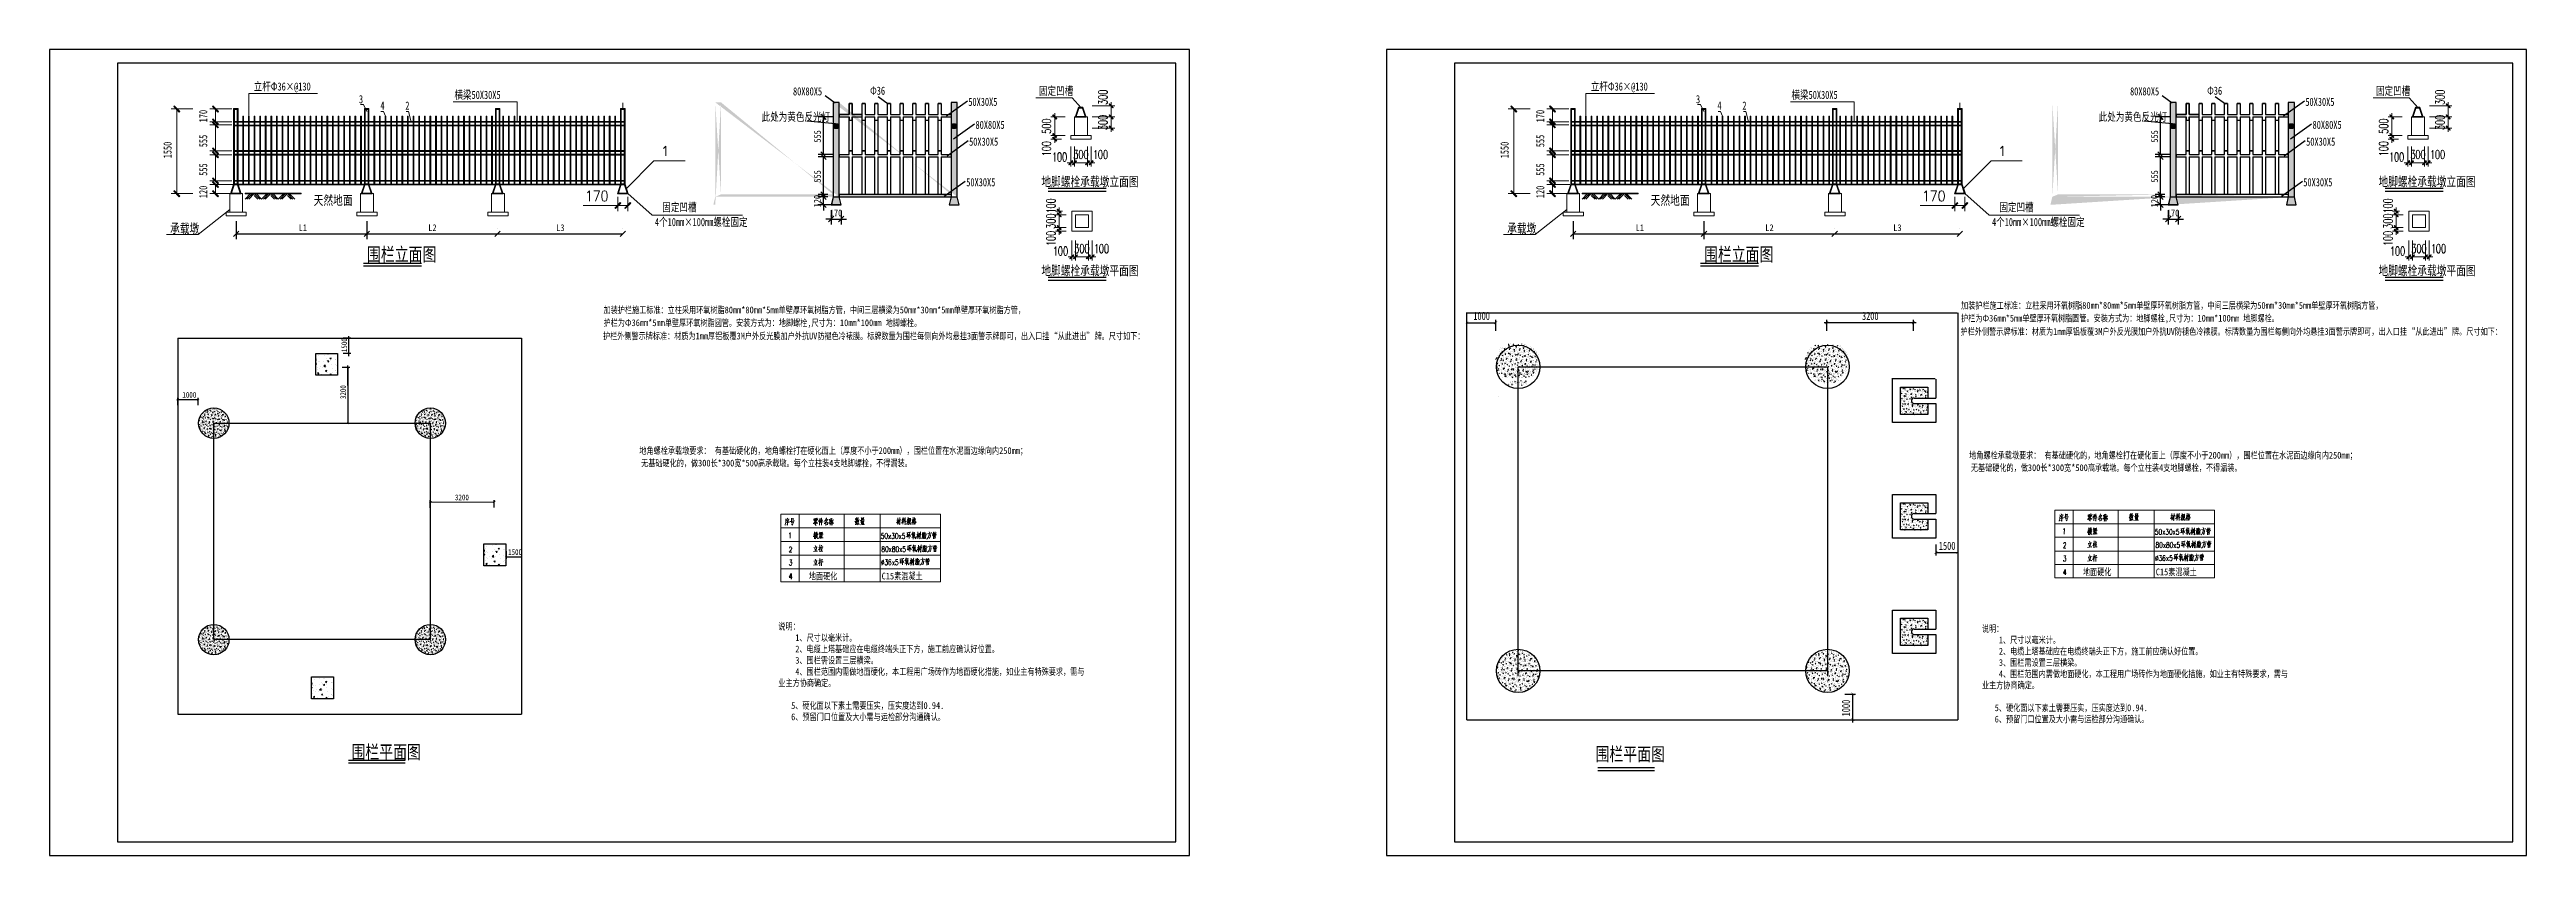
# Model space of a CAD drawing. Header units: inches. Extents: x -113 to 2477, y -497 to 443.
# Drawn here: x -113 to 800, y -497 to -200 of the extents above; entities that cross this region are included whole.
import ezdxf

# ---------------------------------------------------------------- set-up
doc = ezdxf.new("R2010")
doc.units = ezdxf.units.IN
doc.header["$MEASUREMENT"] = 0
doc.styles.add('宋体', font='', dxfattribs={"width": 0.75})
doc.styles.get('宋体').set_extended_font_data('SimSun')

msp = doc.modelspace()

# ---------------------------------------------------------------- texts
at = {"color": 0, "style": '宋体', "width": 0.75}
for s, height, p in [('立杆Φ36×@130', 3, (-37.78, -215.086)), ('3', 3, (0.979, -219.774)), ('横梁50X30X5', 3, (36.173, -218.175)), ('80X80X5', 3, (160.931, -216.88)), ('Φ36', 3, (189.326, -216.632)), ('50X30X5', 3, (225.518, -220.732)), ('固定凹槽', 3, (251.555, -216.728)), ('立杆Φ36×@130', 3, (454.874, -215.086)), ('3', 3, (493.633, -219.774)), ('横梁50X30X5', 3, (528.826, -218.175)), ('80X80X5', 3, (653.585, -216.88)), ('Φ36', 3, (681.98, -216.632)), ('50X30X5', 3, (718.172, -220.732)), ('固定凹槽', 3, (744.209, -216.728)), ('4', 3, (8.871, -222.134)), ('2', 3, (18.068, -222.134)), ('此处为黄色反光灯', 3, (149.385, -226.279)), ('80X80X5', 3, (228.173, -229.208)), ('4', 3, (501.525, -222.134)), ('2', 3, (510.722, -222.134)), ('此处为黄色反光灯', 3, (642.039, -226.279)), ('80X80X5', 3, (720.827, -229.208)), ('50X30X5', 3, (225.808, -235.416)), ('50X30X5', 3, (718.462, -235.416)), ('50X30X5', 3, (224.758, -250.369)), ('50X30X5', 3, (717.412, -250.369)), ('L1', 2.5, (-21.211, -266.873)), ('L2', 2.5, (26.527, -266.873)), ('L3', 2.5, (73.669, -266.873)), ('4个10mm×100mm螺栓固定', 3, (110.056, -265.046)), ('固定凹槽', 3, (112.784, -259.59)), ('170', 2.5, (174.468, -261.431)), ('L1', 2.5, (471.443, -266.873)), ('L2', 2.5, (519.181, -266.873)), ('L3', 2.5, (566.323, -266.873)), ('4个10mm×100mm螺栓固定', 3, (602.71, -265.046)), ('固定凹槽', 3, (605.438, -259.59)), ('170', 2.5, (667.122, -261.431)), ('加装护栏施工标准：立柱采用环氧树脂80mm*80mm*5mm单壁厚环氧树脂方管，中间三层横梁为50mm*30mm*5mm单壁厚环氧树脂方管，', 2.5, (91.116, -297.186)), ('护栏为Φ36mm*5mm单壁厚环氧树脂圆管。安装方式为：地脚螺栓,尺寸为：10mm*100mm 地脚螺栓。', 2.5, (91.116, -301.899)), ('1000', 3, (411.598, -299.639)), ('3200', 3, (554.794, -299.639)), ('加装护栏施工标准：立柱采用环氧树脂80mm*80mm*5mm单壁厚环氧树脂方管，中间三层横梁为50mm*30mm*5mm单壁厚环氧树脂方管，', 2.5, (591.325, -295.519)), ('护栏为Φ36mm*5mm单壁厚环氧树脂圆管。安装方式为：地脚螺栓,尺寸为：10mm*100mm 地脚螺栓。', 2.5, (591.325, -300.232)), ('护栏外侧警示牌标准：材质为1mm厚铝板覆3M户外反光膜加户外抗UV防褪色冷裱膜。标牌数量为围栏每侧向外均悬挂3面警示牌即可，出入口挂“从此进出”牌。尺寸如下：', 2.5, (90.918, -306.793)), ('护栏外侧警示牌标准：材质为1mm厚铝板覆3M户外反光膜加户外抗UV防褪色冷裱膜。标牌数量为围栏每侧向外均悬挂3面警示牌即可，出入口挂“从此进出”牌。尺寸如下：', 2.5, (591.127, -305.126)), ('1000', 2.1, (-64.075, -328.281)), ('地角螺栓承载墩要求： 有基础硬化的，地角螺栓打在硬化面上（厚度不小于200mm），围栏位置在水泥面边缘向内250mm；', 2.5, (104.323, -349.024)), ('无基础硬化的，做300长*300宽*500高承载墩。每个立柱装4支地脚螺栓，不得漏装。 ', 2.5, (104.957, -353.607)), ('地角螺栓承载墩要求： 有基础硬化的，地角螺栓打在硬化面上（厚度不小于200mm），围栏位置在水泥面边缘向内250mm；', 2.5, (594.3, -350.735)), ('无基础硬化的，做300长*300宽*500高承载墩。每个立柱装4支地脚螺栓，不得漏装。 ', 2.5, (594.935, -355.319)), ('3200', 2.1, (36.365, -366.061)), ('1500', 2.1, (55.941, -386.216)), ('说明：', 2.5, (155.521, -413.794)), ('    2、电缆上塔基础应在电缆终端头正下方，施工前应确认好位置。', 2.5, (155.647, -422.127)), ('    1、尺寸以毫米计。', 2.5, (155.647, -417.961)), ('说明：', 2.5, (598.994, -414.627)), ('    1、尺寸以毫米计。', 2.5, (599.12, -418.794)), ('    4、围栏范围内需做地面硬化，本工程用广场砖作为地面硬化措施，如业主有特殊要求，需与', 2.5, (155.647, -430.461)), ('    3、围栏需设置三层横梁。', 2.5, (155.647, -426.294)), ('    4、围栏范围内需做地面硬化，本工程用广场砖作为地面硬化措施，如业主有特殊要求，需与', 2.5, (599.12, -431.294)), ('    3、围栏需设置三层横梁。', 2.5, (599.12, -427.127)), ('    2、电缆上塔基础应在电缆终端头正下方，施工前应确认好位置。', 2.5, (599.12, -422.96)), ('业主方协商确定。', 2.5, (155.536, -434.627)), ('业主方协商确定。', 2.5, (599.01, -435.46)), ('   5、硬化面以下素土需要压实，压实度达到0.94.', 2.5, (155.647, -442.961)), ('   6、预留门口位置及大小需与运检部分沟通确认。', 2.5, (155.647, -447.127)), ('   5、硬化面以下素土需要压实，压实度达到0.94.', 2.5, (599.12, -443.794)), ('   6、预留门口位置及大小需与运检部分沟通确认。', 2.5, (599.12, -447.96))]:
    msp.add_text(s, height=height, dxfattribs=at).set_placement(p)
for s, height, p in [('170', 3, (-54.906, -226.797)), ('170', 3, (437.748, -226.797)), ('1550', 3, (-68.042, -240.061)), ('555', 3, (-54.906, -235.968)), ('555', 2.5, (171.178, -234.288)), ('1550', 3, (424.612, -240.061)), ('555', 3, (437.748, -235.968)), ('555', 2.5, (663.832, -234.288)), ('555', 3, (-54.906, -246.511)), ('555', 2.5, (171.178, -249.028)), ('555', 3, (437.748, -246.511)), ('555', 2.5, (663.832, -249.028)), ('120', 3, (-54.906, -254.741)), ('120', 2.5, (171.124, -258.124)), ('120', 3, (437.748, -254.741)), ('120', 2.5, (663.778, -258.124)), ('1500', 2.1, (-3.391, -311.482)), ('3200', 2.1, (-3.794, -328.79))]:
    msp.add_text(s, height=height, rotation=90, dxfattribs=at).set_placement(p)
at = {"color": 0, "ltscale": 50, "style": '宋体', "width": 0.75}
for s, height, p in [('地脚螺栓承载墩立面图', 3.5, (252.446, -250.351)), ('地脚螺栓承载墩立面图', 3.5, (745.1, -250.351)), ('天然地面', 3.5, (-15.692, -257.242)), ('天然地面', 3.5, (476.962, -257.242)), ('承载墩', 3.5, (-68.577, -267.618)), ('承载墩', 3.5, (424.077, -267.618)), ('围栏立面图', 5, (3.955, -277.934)), ('围栏立面图', 5, (496.609, -277.934)), ('地脚螺栓承载墩平面图', 3.5, (252.446, -283.143)), ('地脚螺栓承载墩平面图', 3.5, (745.1, -283.143)), ('围栏平面图', 5, (-1.774, -461.337)), ('围栏平面图', 5, (456.606, -462.124))]:
    msp.add_text(s, height=height, dxfattribs=at).set_placement(p)
at = {"color": 0, "lineweight": 25, "style": '宋体', "width": 0.75}
for s, p in [('地面硬化', (166.76, -395.247)), ('C15素混凝土', (193.592, -395.247)), ('地面硬化', (636.225, -393.719)), ('C15素混凝土', (663.057, -393.719))]:
    msp.add_text(s, height=2.5, dxfattribs=at).set_placement(p)
at = {"color": 0, "insert": (586.182, -382.871), "char_height": 3, "attachment_point": 5, "style": '宋体'}
msp.add_mtext('\\A1;1500', dxfattribs=at)
at = {"color": 0, "insert": (548.934, -442.65), "char_height": 3, "attachment_point": 5, "rotation": 90, "style": '宋体'}
msp.add_mtext('\\A1;1000', dxfattribs=at)

# ---------------------------------------------------------------- blocks, each defined once
blk = doc.blocks.new('_ArchTick')
at = {"color": 0, "linetype": 'ByBlock', "const_width": 0.15}
blk.add_lwpolyline([(-0.5, -0.5), (0.5, 0.5)], dxfattribs=at)

# ---------------------------------------------------------------- hatches: boundary and pattern name
h = msp.add_hatch(color=0)
h.dxf.hatch_style = 2
h.paths.add_polyline_path([(-65.017, -222.785), (-65.236, -222.997), (-67.268, -220.958), (-67.056, -220.746)])
h = msp.add_hatch(color=0)
h.dxf.hatch_style = 2
h.paths.add_polyline_path([(-50.765, -222.785), (-50.976, -222.997), (-53.016, -220.958), (-52.797, -220.746)])
h = msp.add_hatch(color=0)
h.dxf.hatch_style = 2
h.paths.add_polyline_path([(-53.016, -225.713), (-52.797, -225.494), (-50.765, -227.533), (-50.976, -227.752)])
h = msp.add_hatch(color=0)
h.dxf.hatch_style = 2
h.paths.add_polyline_path([(-50.765, -228.648), (-50.976, -228.86), (-53.016, -226.828), (-52.797, -226.609)])
h = msp.add_hatch(color=0)
h.dxf.hatch_style = 2
h.paths.add_polyline_path([(-44.916, -222.009), (-45.184, -221.734), (-43.554, -221.734), (-43.829, -222.009)])
h = msp.add_hatch(color=0)
h.dxf.hatch_style = 2
h.paths.add_polyline_path([(-44.916, -249.462), (-45.184, -249.73), (-45.184, -221.734), (-44.916, -222.009)])
h = msp.add_hatch(color=0)
h.dxf.hatch_style = 2
h.paths.add_polyline_path([(-44.916, -227.844), (-45.184, -228.119), (-45.184, -226.489), (-44.916, -226.757)])
h = msp.add_hatch(color=0)
h.dxf.hatch_style = 2
h.paths.add_polyline_path([(-44.916, -226.757), (-45.184, -226.489), (4.48, -226.489), (4.48, -226.757)])
h = msp.add_hatch(color=0)
h.dxf.hatch_style = 2
h.paths.add_polyline_path([(4.48, -227.844), (4.48, -228.119), (-45.184, -228.119), (-44.916, -227.844)])
h = msp.add_hatch(color=0)
h.dxf.hatch_style = 2
h.paths.add_polyline_path([(-43.829, -222.009), (-43.554, -221.734), (-43.554, -249.73), (-43.829, -249.462)])
h = msp.add_hatch(color=0)
h.dxf.hatch_style = 2
h.paths.add_polyline_path([(-41.494, -249.702), (-41.762, -249.702), (-41.762, -224.584), (-41.494, -224.584)])
h = msp.add_hatch(color=0)
h.dxf.hatch_style = 2
h.paths.add_polyline_path([(-39.427, -249.702), (-39.695, -249.702), (-39.695, -224.584), (-39.427, -224.584)])
h = msp.add_hatch(color=0)
h.dxf.hatch_style = 2
h.paths.add_polyline_path([(-37.359, -249.702), (-37.634, -249.702), (-37.634, -224.584), (-37.359, -224.584)])
h = msp.add_hatch(color=0)
h.dxf.hatch_style = 2
h.paths.add_polyline_path([(-35.299, -249.702), (-35.567, -249.702), (-35.567, -224.584), (-35.299, -224.584)])
h = msp.add_hatch(color=0)
h.dxf.hatch_style = 2
h.paths.add_polyline_path([(-33.232, -249.702), (-33.507, -249.702), (-33.507, -224.584), (-33.232, -224.584)])
h = msp.add_hatch(color=0)
h.dxf.hatch_style = 2
h.paths.add_polyline_path([(-31.164, -249.702), (-31.44, -249.702), (-31.44, -224.584), (-31.164, -224.584)])
h = msp.add_hatch(color=0)
h.dxf.hatch_style = 2
h.paths.add_polyline_path([(-29.104, -249.702), (-29.372, -249.702), (-29.372, -224.584), (-29.104, -224.584)])
h = msp.add_hatch(color=0)
h.dxf.hatch_style = 2
h.paths.add_polyline_path([(-27.037, -249.702), (-27.312, -249.702), (-27.312, -224.584), (-27.037, -224.584)])
h = msp.add_hatch(color=0)
h.dxf.hatch_style = 2
h.paths.add_polyline_path([(-24.97, -249.702), (-25.245, -249.702), (-25.245, -224.584), (-24.97, -224.584)])
h = msp.add_hatch(color=0)
h.dxf.hatch_style = 2
h.paths.add_polyline_path([(-22.909, -249.702), (-23.178, -249.702), (-23.178, -224.584), (-22.909, -224.584)])
h = msp.add_hatch(color=0)
h.dxf.hatch_style = 2
h.paths.add_polyline_path([(-20.842, -249.702), (-21.117, -249.702), (-21.117, -224.584), (-20.842, -224.584)])
h = msp.add_hatch(color=0)
h.dxf.hatch_style = 2
h.paths.add_polyline_path([(-18.782, -249.702), (-19.05, -249.702), (-19.05, -224.584), (-18.782, -224.584)])
h = msp.add_hatch(color=0)
h.dxf.hatch_style = 2
h.paths.add_polyline_path([(-16.715, -249.702), (-16.983, -249.702), (-16.983, -224.584), (-16.715, -224.584)])
h = msp.add_hatch(color=0)
h.dxf.hatch_style = 2
h.paths.add_polyline_path([(-14.647, -249.702), (-14.923, -249.702), (-14.923, -224.584), (-14.647, -224.584)])
h = msp.add_hatch(color=0)
h.dxf.hatch_style = 2
h.paths.add_polyline_path([(-12.587, -249.702), (-12.855, -249.702), (-12.855, -224.584), (-12.587, -224.584)])
h = msp.add_hatch(color=0)
h.dxf.hatch_style = 2
h.paths.add_polyline_path([(-10.52, -249.702), (-10.788, -249.702), (-10.788, -224.584), (-10.52, -224.584)])
h = msp.add_hatch(color=0)
h.dxf.hatch_style = 2
h.paths.add_polyline_path([(-8.453, -249.702), (-8.728, -249.702), (-8.728, -224.584), (-8.453, -224.584)])
h = msp.add_hatch(color=0)
h.dxf.hatch_style = 2
h.paths.add_polyline_path([(-6.392, -249.702), (-6.661, -249.702), (-6.661, -224.584), (-6.392, -224.584)])
h = msp.add_hatch(color=0)
h.dxf.hatch_style = 2
h.paths.add_polyline_path([(-4.325, -249.702), (-4.6, -249.702), (-4.6, -224.584), (-4.325, -224.584)])
h = msp.add_hatch(color=0)
h.dxf.hatch_style = 2
h.paths.add_polyline_path([(-2.258, -249.702), (-2.533, -249.702), (-2.533, -224.584), (-2.258, -224.584)])
h = msp.add_hatch(color=0)
h.dxf.hatch_style = 2
h.paths.add_polyline_path([(-0.198, -249.702), (-0.466, -249.702), (-0.466, -224.584), (-0.198, -224.584)])
h = msp.add_hatch(color=0)
h.dxf.hatch_style = 2
h.paths.add_polyline_path([(1.87, -249.702), (1.594, -249.702), (1.594, -224.584), (1.87, -224.584)])
h = msp.add_hatch(color=0)
h.dxf.hatch_style = 2
h.paths.add_polyline_path([(3.288, -222.009), (3.02, -221.734), (4.65, -221.734), (4.374, -222.009)])
h = msp.add_hatch(color=0)
h.dxf.hatch_style = 2
h.paths.add_polyline_path([(3.288, -249.462), (3.02, -249.73), (3.02, -221.734), (3.288, -222.009)])
h = msp.add_hatch(color=0)
h.dxf.hatch_style = 2
h.paths.add_polyline_path([(4.374, -222.009), (4.65, -221.734), (4.65, -249.73), (4.374, -249.462)])
h = msp.add_hatch(color=0)
h.dxf.hatch_style = 2
h.paths.add_polyline_path([(4.48, -226.757), (4.48, -226.489), (98.996, -226.489), (98.728, -226.757)])
h = msp.add_hatch(color=0)
h.dxf.hatch_style = 2
h.paths.add_polyline_path([(98.728, -227.844), (98.996, -228.119), (4.48, -228.119), (4.48, -227.844)])
h = msp.add_hatch(color=0)
h.dxf.hatch_style = 2
h.paths.add_polyline_path([(6.787, -249.702), (6.519, -249.702), (6.519, -224.584), (6.787, -224.584)])
h = msp.add_hatch(color=0)
h.dxf.hatch_style = 2
h.paths.add_polyline_path([(8.855, -249.702), (8.587, -249.702), (8.587, -224.584), (8.855, -224.584)])
h = msp.add_hatch(color=0)
h.dxf.hatch_style = 2
h.paths.add_polyline_path([(10.922, -249.702), (10.647, -249.702), (10.647, -224.584), (10.922, -224.584)])
h = msp.add_hatch(color=0)
h.dxf.hatch_style = 2
h.paths.add_polyline_path([(12.982, -249.702), (12.714, -249.702), (12.714, -224.584), (12.982, -224.584)])
h = msp.add_hatch(color=0)
h.dxf.hatch_style = 2
h.paths.add_polyline_path([(15.049, -249.702), (14.781, -249.702), (14.781, -224.584), (15.049, -224.584)])
h = msp.add_hatch(color=0)
h.dxf.hatch_style = 2
h.paths.add_polyline_path([(17.117, -249.702), (16.842, -249.702), (16.842, -224.584), (17.117, -224.584)])
h = msp.add_hatch(color=0)
h.dxf.hatch_style = 2
h.paths.add_polyline_path([(19.177, -249.702), (18.909, -249.702), (18.909, -224.584), (19.177, -224.584)])
h = msp.add_hatch(color=0)
h.dxf.hatch_style = 2
h.paths.add_polyline_path([(21.244, -249.702), (20.969, -249.702), (20.969, -224.584), (21.244, -224.584)])
h = msp.add_hatch(color=0)
h.dxf.hatch_style = 2
h.paths.add_polyline_path([(23.311, -249.702), (23.036, -249.702), (23.036, -224.584), (23.311, -224.584)])
h = msp.add_hatch(color=0)
h.dxf.hatch_style = 2
h.paths.add_polyline_path([(25.372, -249.702), (25.104, -249.702), (25.104, -224.584), (25.372, -224.584)])
h = msp.add_hatch(color=0)
h.dxf.hatch_style = 2
h.paths.add_polyline_path([(27.439, -249.702), (27.164, -249.702), (27.164, -224.584), (27.439, -224.584)])
h = msp.add_hatch(color=0)
h.dxf.hatch_style = 2
h.paths.add_polyline_path([(29.506, -249.702), (29.231, -249.702), (29.231, -224.584), (29.506, -224.584)])
h = msp.add_hatch(color=0)
h.dxf.hatch_style = 2
h.paths.add_polyline_path([(31.566, -249.702), (31.298, -249.702), (31.298, -224.584), (31.566, -224.584)])
h = msp.add_hatch(color=0)
h.dxf.hatch_style = 2
h.paths.add_polyline_path([(33.634, -249.702), (33.359, -249.702), (33.359, -224.584), (33.634, -224.584)])
h = msp.add_hatch(color=0)
h.dxf.hatch_style = 2
h.paths.add_polyline_path([(35.694, -249.702), (35.426, -249.702), (35.426, -224.584), (35.694, -224.584)])
h = msp.add_hatch(color=0)
h.dxf.hatch_style = 2
h.paths.add_polyline_path([(37.761, -249.702), (37.493, -249.702), (37.493, -224.584), (37.761, -224.584)])
h = msp.add_hatch(color=0)
h.dxf.hatch_style = 2
h.paths.add_polyline_path([(39.829, -249.702), (39.553, -249.702), (39.553, -224.584), (39.829, -224.584)])
h = msp.add_hatch(color=0)
h.dxf.hatch_style = 2
h.paths.add_polyline_path([(41.889, -249.702), (41.621, -249.702), (41.621, -224.584), (41.889, -224.584)])
h = msp.add_hatch(color=0)
h.dxf.hatch_style = 2
h.paths.add_polyline_path([(43.956, -249.702), (43.688, -249.702), (43.688, -224.584), (43.956, -224.584)])
h = msp.add_hatch(color=0)
h.dxf.hatch_style = 2
h.paths.add_polyline_path([(46.023, -249.702), (45.748, -249.702), (45.748, -224.584), (46.023, -224.584)])
h = msp.add_hatch(color=0)
h.dxf.hatch_style = 2
h.paths.add_polyline_path([(48.084, -249.702), (47.815, -249.702), (47.815, -224.584), (48.084, -224.584)])
h = msp.add_hatch(color=0)
h.dxf.hatch_style = 2
h.paths.add_polyline_path([(50.151, -249.702), (49.876, -249.702), (49.876, -224.584), (50.151, -224.584)])
h = msp.add_hatch(color=0)
h.dxf.hatch_style = 2
h.paths.add_polyline_path([(51.569, -222.009), (51.301, -221.734), (52.931, -221.734), (52.656, -222.009)])
h = msp.add_hatch(color=0)
h.dxf.hatch_style = 2
h.paths.add_polyline_path([(51.569, -249.462), (51.301, -249.73), (51.301, -221.734), (51.569, -222.009)])
h = msp.add_hatch(color=0)
h.dxf.hatch_style = 2
h.paths.add_polyline_path([(52.656, -222.009), (52.931, -221.734), (52.931, -249.73), (52.656, -249.462)])
h = msp.add_hatch(color=0)
h.dxf.hatch_style = 2
h.paths.add_polyline_path([(54.278, -249.702), (54.01, -249.702), (54.01, -224.584), (54.278, -224.584)])
h = msp.add_hatch(color=0)
h.dxf.hatch_style = 2
h.paths.add_polyline_path([(56.346, -249.702), (56.07, -249.702), (56.07, -224.584), (56.346, -224.584)])
h = msp.add_hatch(color=0)
h.dxf.hatch_style = 2
h.paths.add_polyline_path([(58.413, -249.702), (58.138, -249.702), (58.138, -224.584), (58.413, -224.584)])
h = msp.add_hatch(color=0)
h.dxf.hatch_style = 2
h.paths.add_polyline_path([(60.473, -249.702), (60.205, -249.702), (60.205, -224.584), (60.473, -224.584)])
h = msp.add_hatch(color=0)
h.dxf.hatch_style = 2
h.paths.add_polyline_path([(62.54, -249.702), (62.265, -249.702), (62.265, -224.584), (62.54, -224.584)])
h = msp.add_hatch(color=0)
h.dxf.hatch_style = 2
h.paths.add_polyline_path([(64.601, -249.702), (64.332, -249.702), (64.332, -224.584), (64.601, -224.584)])
h = msp.add_hatch(color=0)
h.dxf.hatch_style = 2
h.paths.add_polyline_path([(66.668, -249.702), (66.4, -249.702), (66.4, -224.584), (66.668, -224.584)])
h = msp.add_hatch(color=0)
h.dxf.hatch_style = 2
h.paths.add_polyline_path([(68.735, -249.702), (68.46, -249.702), (68.46, -224.584), (68.735, -224.584)])
h = msp.add_hatch(color=0)
h.dxf.hatch_style = 2
h.paths.add_polyline_path([(70.795, -249.702), (70.527, -249.702), (70.527, -224.584), (70.795, -224.584)])
h = msp.add_hatch(color=0)
h.dxf.hatch_style = 2
h.paths.add_polyline_path([(72.863, -249.702), (72.595, -249.702), (72.595, -224.584), (72.863, -224.584)])
h = msp.add_hatch(color=0)
h.dxf.hatch_style = 2
h.paths.add_polyline_path([(74.93, -249.702), (74.655, -249.702), (74.655, -224.584), (74.93, -224.584)])
h = msp.add_hatch(color=0)
h.dxf.hatch_style = 2
h.paths.add_polyline_path([(76.99, -249.702), (76.722, -249.702), (76.722, -224.584), (76.99, -224.584)])
h = msp.add_hatch(color=0)
h.dxf.hatch_style = 2
h.paths.add_polyline_path([(79.057, -249.702), (78.782, -249.702), (78.782, -224.584), (79.057, -224.584)])
h = msp.add_hatch(color=0)
h.dxf.hatch_style = 2
h.paths.add_polyline_path([(81.125, -249.702), (80.85, -249.702), (80.85, -224.584), (81.125, -224.584)])
h = msp.add_hatch(color=0)
h.dxf.hatch_style = 2
h.paths.add_polyline_path([(83.185, -249.702), (82.917, -249.702), (82.917, -224.584), (83.185, -224.584)])
h = msp.add_hatch(color=0)
h.dxf.hatch_style = 2
h.paths.add_polyline_path([(85.252, -249.702), (84.977, -249.702), (84.977, -224.584), (85.252, -224.584)])
h = msp.add_hatch(color=0)
h.dxf.hatch_style = 2
h.paths.add_polyline_path([(87.319, -249.702), (87.044, -249.702), (87.044, -224.584), (87.319, -224.584)])
h = msp.add_hatch(color=0)
h.dxf.hatch_style = 2
h.paths.add_polyline_path([(89.38, -249.702), (89.112, -249.702), (89.112, -224.584), (89.38, -224.584)])
h = msp.add_hatch(color=0)
h.dxf.hatch_style = 2
h.paths.add_polyline_path([(91.447, -249.702), (91.172, -249.702), (91.172, -224.584), (91.447, -224.584)])
h = msp.add_hatch(color=0)
h.dxf.hatch_style = 2
h.paths.add_polyline_path([(93.507, -249.702), (93.239, -249.702), (93.239, -224.584), (93.507, -224.584)])
h = msp.add_hatch(color=0)
h.dxf.hatch_style = 2
h.paths.add_polyline_path([(95.574, -249.702), (95.306, -249.702), (95.306, -224.584), (95.574, -224.584)])
h = msp.add_hatch(color=0)
h.dxf.hatch_style = 2
h.paths.add_polyline_path([(97.67, -222.009), (97.402, -221.734), (99.032, -221.734), (98.757, -222.009)])
h = msp.add_hatch(color=0)
h.dxf.hatch_style = 2
h.paths.add_polyline_path([(97.67, -249.462), (97.402, -249.73), (97.402, -221.734), (97.67, -222.009)])
h = msp.add_hatch(color=0)
h.dxf.hatch_style = 2
h.paths.add_polyline_path([(98.728, -226.757), (98.996, -226.489), (98.996, -228.119), (98.728, -227.844)])
h = msp.add_hatch(color=0)
h.dxf.hatch_style = 2
h.paths.add_polyline_path([(98.757, -222.009), (99.032, -221.734), (99.032, -249.73), (98.757, -249.462)])
h = msp.add_hatch(color=0)
h.set_gradient(color1=(255, 255, 255), one_color=1, tint=1)
h.paths.add_polyline_path([(175.709, -254.244), (175.709, -219.434), (177.972, -219.434), (177.972, -254.244), (178.675, -257.242), (175.023, -257.242)])
h.paths.add_polyline_path([(135.169, -257.159), (134.483, -254.244)], flags=17)
edge = h.paths.add_edge_path()
edge.add_line((131.59, -257.159), (135.169, -257.159))
edge.add_line((132.273, -254.244), (131.59, -257.159))
edge.add_line((132.273, -257.159), (135.169, -257.159))
edge.add_line((134.395, -219.437), (132.273, -219.437))
edge.add_line((134.395, -253.35), (134.395, -219.437))
edge.add_line((132.273, -219.437), (132.273, -254.244))
edge.add_line((175.709, -253.35), (134.395, -253.35))
edge.add_line((132.273, -254.244), (177.972, -254.244))
h = msp.add_hatch(color=0)
h.set_gradient(color1=(255, 255, 255), one_color=1, tint=1)
h.paths.add_polyline_path([(219.195, -219.434), (219.195, -254.244), (218.509, -257.242), (222.162, -257.242), (221.458, -254.244), (221.458, -219.434)])
h.paths.add_polyline_path([(178.656, -257.159), (177.969, -254.244)], flags=17)
edge = h.paths.add_edge_path()
edge.add_line((175.076, -257.159), (178.656, -257.159))
edge.add_line((175.759, -254.244), (175.076, -257.159))
edge.add_line((175.759, -257.159), (178.656, -257.159))
edge.add_line((177.882, -219.437), (175.759, -219.437))
edge.add_line((177.882, -253.35), (177.882, -219.437))
edge.add_line((175.759, -219.437), (175.759, -254.244))
edge.add_line((219.195, -253.35), (177.882, -253.35))
edge.add_line((175.759, -254.244), (221.458, -254.244))
h = msp.add_hatch(color=0)
h.set_gradient(color1=(255, 255, 0), color2=(255, 255, 112), one_color=1, tint=0.72)
h.paths.add_polyline_path([(176.226, -227.368), (177.413, -227.368), (177.413, -229.098), (176.226, -229.098)])
h = msp.add_hatch(color=0)
h.set_gradient(color1=(255, 255, 0), color2=(255, 255, 112), one_color=1, tint=0.72)
h.paths.add_polyline_path([(219.662, -227.368), (220.849, -227.368), (220.849, -229.098), (219.662, -229.098)])
h = msp.add_hatch(color=0)
h.dxf.hatch_style = 2
h.paths.add_polyline_path([(256.593, -224.216), (256.734, -224.068), (258.096, -225.43), (257.947, -225.571)])
h = msp.add_hatch(color=0)
h.dxf.hatch_style = 2
h.paths.add_polyline_path([(266.125, -221.239), (266.386, -221.324), (265.292, -224.618), (264.918, -224.894)])
h = msp.add_hatch(color=0)
h.dxf.hatch_style = 2
h.paths.add_polyline_path([(264.918, -224.894), (265.292, -224.618), (267.614, -224.618), (267.614, -224.894)])
h = msp.add_hatch(color=0)
h.dxf.hatch_style = 2
h.paths.add_polyline_path([(266.224, -221.521), (266.224, -221.246), (267.614, -221.246), (267.614, -221.521)])
h = msp.add_hatch(color=0)
h.dxf.hatch_style = 2
h.paths.add_polyline_path([(267.487, -221.324), (267.741, -221.239), (268.954, -224.894), (268.573, -224.618)])
h = msp.add_hatch(color=0)
h.dxf.hatch_style = 2
h.paths.add_polyline_path([(268.573, -224.618), (268.954, -224.894), (267.614, -224.894), (267.614, -224.618)])
h = msp.add_hatch(color=0)
h.dxf.hatch_style = 2
h.paths.add_polyline_path([(278.881, -221.359), (278.733, -221.5), (277.378, -220.145), (277.52, -219.997)])
h = msp.add_hatch(color=0)
h.dxf.hatch_style = 2
h.paths.add_polyline_path([(277.378, -224.216), (277.52, -224.068), (278.881, -225.43), (278.733, -225.571)])
h = msp.add_hatch(color=0)
h.dxf.hatch_style = 2
h.paths.add_polyline_path([(277.378, -224.216), (277.52, -224.068), (278.881, -225.43), (278.733, -225.571)])
h = msp.add_hatch(color=0)
h.dxf.hatch_style = 2
h.paths.add_polyline_path([(278.881, -229.501), (278.733, -229.649), (277.378, -228.287), (277.52, -228.146)])
h = msp.add_hatch(color=0)
h.dxf.hatch_style = 2
h.paths.add_polyline_path([(427.637, -222.785), (427.418, -222.997), (425.386, -220.958), (425.598, -220.746)])
h = msp.add_hatch(color=0)
h.dxf.hatch_style = 2
h.paths.add_polyline_path([(441.889, -222.785), (441.677, -222.997), (439.638, -220.958), (439.857, -220.746)])
h = msp.add_hatch(color=0)
h.dxf.hatch_style = 2
h.paths.add_polyline_path([(439.638, -225.713), (439.857, -225.494), (441.889, -227.533), (441.677, -227.752)])
h = msp.add_hatch(color=0)
h.dxf.hatch_style = 2
h.paths.add_polyline_path([(441.889, -228.648), (441.677, -228.86), (439.638, -226.828), (439.857, -226.609)])
h = msp.add_hatch(color=0)
h.dxf.hatch_style = 2
h.paths.add_polyline_path([(447.738, -222.009), (447.47, -221.734), (449.1, -221.734), (448.825, -222.009)])
h = msp.add_hatch(color=0)
h.dxf.hatch_style = 2
h.paths.add_polyline_path([(447.738, -249.462), (447.47, -249.73), (447.47, -221.734), (447.738, -222.009)])
h = msp.add_hatch(color=0)
h.dxf.hatch_style = 2
h.paths.add_polyline_path([(447.738, -227.844), (447.47, -228.119), (447.47, -226.489), (447.738, -226.757)])
h = msp.add_hatch(color=0)
h.dxf.hatch_style = 2
h.paths.add_polyline_path([(447.738, -226.757), (447.47, -226.489), (497.134, -226.489), (497.134, -226.757)])
h = msp.add_hatch(color=0)
h.dxf.hatch_style = 2
h.paths.add_polyline_path([(497.134, -227.844), (497.134, -228.119), (447.47, -228.119), (447.738, -227.844)])
h = msp.add_hatch(color=0)
h.dxf.hatch_style = 2
h.paths.add_polyline_path([(448.825, -222.009), (449.1, -221.734), (449.1, -249.73), (448.825, -249.462)])
h = msp.add_hatch(color=0)
h.dxf.hatch_style = 2
h.paths.add_polyline_path([(451.16, -249.702), (450.892, -249.702), (450.892, -224.584), (451.16, -224.584)])
h = msp.add_hatch(color=0)
h.dxf.hatch_style = 2
h.paths.add_polyline_path([(453.227, -249.702), (452.959, -249.702), (452.959, -224.584), (453.227, -224.584)])
h = msp.add_hatch(color=0)
h.dxf.hatch_style = 2
h.paths.add_polyline_path([(455.295, -249.702), (455.019, -249.702), (455.019, -224.584), (455.295, -224.584)])
h = msp.add_hatch(color=0)
h.dxf.hatch_style = 2
h.paths.add_polyline_path([(457.355, -249.702), (457.087, -249.702), (457.087, -224.584), (457.355, -224.584)])
h = msp.add_hatch(color=0)
h.dxf.hatch_style = 2
h.paths.add_polyline_path([(459.422, -249.702), (459.147, -249.702), (459.147, -224.584), (459.422, -224.584)])
h = msp.add_hatch(color=0)
h.dxf.hatch_style = 2
h.paths.add_polyline_path([(461.489, -249.702), (461.214, -249.702), (461.214, -224.584), (461.489, -224.584)])
h = msp.add_hatch(color=0)
h.dxf.hatch_style = 2
h.paths.add_polyline_path([(463.55, -249.702), (463.282, -249.702), (463.282, -224.584), (463.55, -224.584)])
h = msp.add_hatch(color=0)
h.dxf.hatch_style = 2
h.paths.add_polyline_path([(465.617, -249.702), (465.342, -249.702), (465.342, -224.584), (465.617, -224.584)])
h = msp.add_hatch(color=0)
h.dxf.hatch_style = 2
h.paths.add_polyline_path([(467.684, -249.702), (467.409, -249.702), (467.409, -224.584), (467.684, -224.584)])
h = msp.add_hatch(color=0)
h.dxf.hatch_style = 2
h.paths.add_polyline_path([(469.744, -249.702), (469.476, -249.702), (469.476, -224.584), (469.744, -224.584)])
h = msp.add_hatch(color=0)
h.dxf.hatch_style = 2
h.paths.add_polyline_path([(471.812, -249.702), (471.537, -249.702), (471.537, -224.584), (471.812, -224.584)])
h = msp.add_hatch(color=0)
h.dxf.hatch_style = 2
h.paths.add_polyline_path([(473.872, -249.702), (473.604, -249.702), (473.604, -224.584), (473.872, -224.584)])
h = msp.add_hatch(color=0)
h.dxf.hatch_style = 2
h.paths.add_polyline_path([(475.939, -249.702), (475.671, -249.702), (475.671, -224.584), (475.939, -224.584)])
h = msp.add_hatch(color=0)
h.dxf.hatch_style = 2
h.paths.add_polyline_path([(478.006, -249.702), (477.731, -249.702), (477.731, -224.584), (478.006, -224.584)])
h = msp.add_hatch(color=0)
h.dxf.hatch_style = 2
h.paths.add_polyline_path([(480.067, -249.702), (479.799, -249.702), (479.799, -224.584), (480.067, -224.584)])
h = msp.add_hatch(color=0)
h.dxf.hatch_style = 2
h.paths.add_polyline_path([(482.134, -249.702), (481.866, -249.702), (481.866, -224.584), (482.134, -224.584)])
h = msp.add_hatch(color=0)
h.dxf.hatch_style = 2
h.paths.add_polyline_path([(484.201, -249.702), (483.926, -249.702), (483.926, -224.584), (484.201, -224.584)])
h = msp.add_hatch(color=0)
h.dxf.hatch_style = 2
h.paths.add_polyline_path([(486.261, -249.702), (485.993, -249.702), (485.993, -224.584), (486.261, -224.584)])
h = msp.add_hatch(color=0)
h.dxf.hatch_style = 2
h.paths.add_polyline_path([(488.329, -249.702), (488.054, -249.702), (488.054, -224.584), (488.329, -224.584)])
h = msp.add_hatch(color=0)
h.dxf.hatch_style = 2
h.paths.add_polyline_path([(490.396, -249.702), (490.121, -249.702), (490.121, -224.584), (490.396, -224.584)])
h = msp.add_hatch(color=0)
h.dxf.hatch_style = 2
h.paths.add_polyline_path([(492.456, -249.702), (492.188, -249.702), (492.188, -224.584), (492.456, -224.584)])
h = msp.add_hatch(color=0)
h.dxf.hatch_style = 2
h.paths.add_polyline_path([(494.524, -249.702), (494.248, -249.702), (494.248, -224.584), (494.524, -224.584)])
h = msp.add_hatch(color=0)
h.dxf.hatch_style = 2
h.paths.add_polyline_path([(495.942, -222.009), (495.674, -221.734), (497.303, -221.734), (497.028, -222.009)])
h = msp.add_hatch(color=0)
h.dxf.hatch_style = 2
h.paths.add_polyline_path([(495.942, -249.462), (495.674, -249.73), (495.674, -221.734), (495.942, -222.009)])
h = msp.add_hatch(color=0)
h.dxf.hatch_style = 2
h.paths.add_polyline_path([(497.028, -222.009), (497.303, -221.734), (497.303, -249.73), (497.028, -249.462)])
h = msp.add_hatch(color=0)
h.dxf.hatch_style = 2
h.paths.add_polyline_path([(497.134, -226.757), (497.134, -226.489), (591.65, -226.489), (591.382, -226.757)])
h = msp.add_hatch(color=0)
h.dxf.hatch_style = 2
h.paths.add_polyline_path([(591.382, -227.844), (591.65, -228.119), (497.134, -228.119), (497.134, -227.844)])
h = msp.add_hatch(color=0)
h.dxf.hatch_style = 2
h.paths.add_polyline_path([(499.441, -249.702), (499.173, -249.702), (499.173, -224.584), (499.441, -224.584)])
h = msp.add_hatch(color=0)
h.dxf.hatch_style = 2
h.paths.add_polyline_path([(501.509, -249.702), (501.24, -249.702), (501.24, -224.584), (501.509, -224.584)])
h = msp.add_hatch(color=0)
h.dxf.hatch_style = 2
h.paths.add_polyline_path([(503.576, -249.702), (503.301, -249.702), (503.301, -224.584), (503.576, -224.584)])
h = msp.add_hatch(color=0)
h.dxf.hatch_style = 2
h.paths.add_polyline_path([(505.636, -249.702), (505.368, -249.702), (505.368, -224.584), (505.636, -224.584)])
h = msp.add_hatch(color=0)
h.dxf.hatch_style = 2
h.paths.add_polyline_path([(507.703, -249.702), (507.435, -249.702), (507.435, -224.584), (507.703, -224.584)])
h = msp.add_hatch(color=0)
h.dxf.hatch_style = 2
h.paths.add_polyline_path([(509.771, -249.702), (509.495, -249.702), (509.495, -224.584), (509.771, -224.584)])
h = msp.add_hatch(color=0)
h.dxf.hatch_style = 2
h.paths.add_polyline_path([(511.831, -249.702), (511.563, -249.702), (511.563, -224.584), (511.831, -224.584)])
h = msp.add_hatch(color=0)
h.dxf.hatch_style = 2
h.paths.add_polyline_path([(513.898, -249.702), (513.623, -249.702), (513.623, -224.584), (513.898, -224.584)])
h = msp.add_hatch(color=0)
h.dxf.hatch_style = 2
h.paths.add_polyline_path([(515.965, -249.702), (515.69, -249.702), (515.69, -224.584), (515.965, -224.584)])
h = msp.add_hatch(color=0)
h.dxf.hatch_style = 2
h.paths.add_polyline_path([(518.026, -249.702), (517.757, -249.702), (517.757, -224.584), (518.026, -224.584)])
h = msp.add_hatch(color=0)
h.dxf.hatch_style = 2
h.paths.add_polyline_path([(520.093, -249.702), (519.818, -249.702), (519.818, -224.584), (520.093, -224.584)])
h = msp.add_hatch(color=0)
h.dxf.hatch_style = 2
h.paths.add_polyline_path([(522.16, -249.702), (521.885, -249.702), (521.885, -224.584), (522.16, -224.584)])
h = msp.add_hatch(color=0)
h.dxf.hatch_style = 2
h.paths.add_polyline_path([(524.22, -249.702), (523.952, -249.702), (523.952, -224.584), (524.22, -224.584)])
h = msp.add_hatch(color=0)
h.dxf.hatch_style = 2
h.paths.add_polyline_path([(526.288, -249.702), (526.012, -249.702), (526.012, -224.584), (526.288, -224.584)])
h = msp.add_hatch(color=0)
h.dxf.hatch_style = 2
h.paths.add_polyline_path([(528.348, -249.702), (528.08, -249.702), (528.08, -224.584), (528.348, -224.584)])
h = msp.add_hatch(color=0)
h.dxf.hatch_style = 2
h.paths.add_polyline_path([(530.415, -249.702), (530.147, -249.702), (530.147, -224.584), (530.415, -224.584)])
h = msp.add_hatch(color=0)
h.dxf.hatch_style = 2
h.paths.add_polyline_path([(532.482, -249.702), (532.207, -249.702), (532.207, -224.584), (532.482, -224.584)])
h = msp.add_hatch(color=0)
h.dxf.hatch_style = 2
h.paths.add_polyline_path([(534.543, -249.702), (534.275, -249.702), (534.275, -224.584), (534.543, -224.584)])
h = msp.add_hatch(color=0)
h.dxf.hatch_style = 2
h.paths.add_polyline_path([(536.61, -249.702), (536.342, -249.702), (536.342, -224.584), (536.61, -224.584)])
h = msp.add_hatch(color=0)
h.dxf.hatch_style = 2
h.paths.add_polyline_path([(538.677, -249.702), (538.402, -249.702), (538.402, -224.584), (538.677, -224.584)])
h = msp.add_hatch(color=0)
h.dxf.hatch_style = 2
h.paths.add_polyline_path([(540.737, -249.702), (540.469, -249.702), (540.469, -224.584), (540.737, -224.584)])
h = msp.add_hatch(color=0)
h.dxf.hatch_style = 2
h.paths.add_polyline_path([(542.805, -249.702), (542.53, -249.702), (542.53, -224.584), (542.805, -224.584)])
h = msp.add_hatch(color=0)
h.dxf.hatch_style = 2
h.paths.add_polyline_path([(544.223, -222.009), (543.955, -221.734), (545.585, -221.734), (545.309, -222.009)])
h = msp.add_hatch(color=0)
h.dxf.hatch_style = 2
h.paths.add_polyline_path([(544.223, -249.462), (543.955, -249.73), (543.955, -221.734), (544.223, -222.009)])
h = msp.add_hatch(color=0)
h.dxf.hatch_style = 2
h.paths.add_polyline_path([(545.309, -222.009), (545.585, -221.734), (545.585, -249.73), (545.309, -249.462)])
h = msp.add_hatch(color=0)
h.dxf.hatch_style = 2
h.paths.add_polyline_path([(546.932, -249.702), (546.664, -249.702), (546.664, -224.584), (546.932, -224.584)])
h = msp.add_hatch(color=0)
h.dxf.hatch_style = 2
h.paths.add_polyline_path([(548.999, -249.702), (548.724, -249.702), (548.724, -224.584), (548.999, -224.584)])
h = msp.add_hatch(color=0)
h.dxf.hatch_style = 2
h.paths.add_polyline_path([(551.067, -249.702), (550.792, -249.702), (550.792, -224.584), (551.067, -224.584)])
h = msp.add_hatch(color=0)
h.dxf.hatch_style = 2
h.paths.add_polyline_path([(553.127, -249.702), (552.859, -249.702), (552.859, -224.584), (553.127, -224.584)])
h = msp.add_hatch(color=0)
h.dxf.hatch_style = 2
h.paths.add_polyline_path([(555.194, -249.702), (554.919, -249.702), (554.919, -224.584), (555.194, -224.584)])
h = msp.add_hatch(color=0)
h.dxf.hatch_style = 2
h.paths.add_polyline_path([(557.254, -249.702), (556.986, -249.702), (556.986, -224.584), (557.254, -224.584)])
h = msp.add_hatch(color=0)
h.dxf.hatch_style = 2
h.paths.add_polyline_path([(559.322, -249.702), (559.054, -249.702), (559.054, -224.584), (559.322, -224.584)])
h = msp.add_hatch(color=0)
h.dxf.hatch_style = 2
h.paths.add_polyline_path([(561.389, -249.702), (561.114, -249.702), (561.114, -224.584), (561.389, -224.584)])
h = msp.add_hatch(color=0)
h.dxf.hatch_style = 2
h.paths.add_polyline_path([(563.449, -249.702), (563.181, -249.702), (563.181, -224.584), (563.449, -224.584)])
h = msp.add_hatch(color=0)
h.dxf.hatch_style = 2
h.paths.add_polyline_path([(565.517, -249.702), (565.248, -249.702), (565.248, -224.584), (565.517, -224.584)])
h = msp.add_hatch(color=0)
h.dxf.hatch_style = 2
h.paths.add_polyline_path([(567.584, -249.702), (567.309, -249.702), (567.309, -224.584), (567.584, -224.584)])
h = msp.add_hatch(color=0)
h.dxf.hatch_style = 2
h.paths.add_polyline_path([(569.644, -249.702), (569.376, -249.702), (569.376, -224.584), (569.644, -224.584)])
h = msp.add_hatch(color=0)
h.dxf.hatch_style = 2
h.paths.add_polyline_path([(571.711, -249.702), (571.436, -249.702), (571.436, -224.584), (571.711, -224.584)])
h = msp.add_hatch(color=0)
h.dxf.hatch_style = 2
h.paths.add_polyline_path([(573.779, -249.702), (573.503, -249.702), (573.503, -224.584), (573.779, -224.584)])
h = msp.add_hatch(color=0)
h.dxf.hatch_style = 2
h.paths.add_polyline_path([(575.839, -249.702), (575.571, -249.702), (575.571, -224.584), (575.839, -224.584)])
h = msp.add_hatch(color=0)
h.dxf.hatch_style = 2
h.paths.add_polyline_path([(577.906, -249.702), (577.631, -249.702), (577.631, -224.584), (577.906, -224.584)])
h = msp.add_hatch(color=0)
h.dxf.hatch_style = 2
h.paths.add_polyline_path([(579.973, -249.702), (579.698, -249.702), (579.698, -224.584), (579.973, -224.584)])
h = msp.add_hatch(color=0)
h.dxf.hatch_style = 2
h.paths.add_polyline_path([(582.034, -249.702), (581.765, -249.702), (581.765, -224.584), (582.034, -224.584)])
h = msp.add_hatch(color=0)
h.dxf.hatch_style = 2
h.paths.add_polyline_path([(584.101, -249.702), (583.826, -249.702), (583.826, -224.584), (584.101, -224.584)])
h = msp.add_hatch(color=0)
h.dxf.hatch_style = 2
h.paths.add_polyline_path([(586.161, -249.702), (585.893, -249.702), (585.893, -224.584), (586.161, -224.584)])
h = msp.add_hatch(color=0)
h.dxf.hatch_style = 2
h.paths.add_polyline_path([(588.228, -249.702), (587.96, -249.702), (587.96, -224.584), (588.228, -224.584)])
h = msp.add_hatch(color=0)
h.dxf.hatch_style = 2
h.paths.add_polyline_path([(590.324, -222.009), (590.056, -221.734), (591.686, -221.734), (591.41, -222.009)])
h = msp.add_hatch(color=0)
h.dxf.hatch_style = 2
h.paths.add_polyline_path([(590.324, -249.462), (590.056, -249.73), (590.056, -221.734), (590.324, -222.009)])
h = msp.add_hatch(color=0)
h.dxf.hatch_style = 2
h.paths.add_polyline_path([(591.382, -226.757), (591.65, -226.489), (591.65, -228.119), (591.382, -227.844)])
h = msp.add_hatch(color=0)
h.dxf.hatch_style = 2
h.paths.add_polyline_path([(591.41, -222.009), (591.686, -221.734), (591.686, -249.73), (591.41, -249.462)])
h = msp.add_hatch(color=0)
h.set_gradient(color1=(255, 255, 255), one_color=1, tint=1)
h.paths.add_polyline_path([(668.363, -254.244), (668.363, -219.434), (670.626, -219.434), (670.626, -254.244), (671.329, -257.242), (667.676, -257.242)])
h.paths.add_polyline_path([(627.823, -257.159), (627.137, -254.244)], flags=17)
edge = h.paths.add_edge_path()
edge.add_line((627.823, -257.159), (624.244, -257.159))
edge.add_line((624.926, -254.244), (624.244, -257.159))
edge.add_line((624.926, -257.159), (627.823, -257.159))
edge.add_line((627.049, -219.437), (624.926, -219.437))
edge.add_line((627.049, -253.35), (627.049, -219.437))
edge.add_line((624.926, -219.437), (624.926, -254.244))
edge.add_line((668.363, -253.35), (627.049, -253.35))
edge.add_line((624.926, -254.244), (670.626, -254.244))
h = msp.add_hatch(color=0)
h.set_gradient(color1=(255, 255, 255), one_color=1, tint=1)
h.paths.add_polyline_path([(711.849, -219.434), (711.849, -254.244), (711.163, -257.242), (714.816, -257.242), (714.112, -254.244), (714.112, -219.434)])
h.paths.add_polyline_path([(671.31, -257.159), (670.623, -254.244)], flags=17)
edge = h.paths.add_edge_path()
edge.add_line((671.31, -257.159), (667.73, -257.159))
edge.add_line((668.413, -254.244), (667.73, -257.159))
edge.add_line((668.413, -257.159), (671.31, -257.159))
edge.add_line((670.536, -219.437), (668.413, -219.437))
edge.add_line((670.536, -253.35), (670.536, -219.437))
edge.add_line((668.413, -219.437), (668.413, -254.244))
edge.add_line((711.849, -253.35), (670.536, -253.35))
edge.add_line((668.413, -254.244), (714.112, -254.244))
h = msp.add_hatch(color=0)
h.set_gradient(color1=(255, 255, 0), color2=(255, 255, 112), one_color=1, tint=0.72)
h.paths.add_polyline_path([(668.88, -227.368), (670.066, -227.368), (670.066, -229.098), (668.88, -229.098)])
h = msp.add_hatch(color=0)
h.set_gradient(color1=(255, 255, 0), color2=(255, 255, 112), one_color=1, tint=0.72)
h.paths.add_polyline_path([(712.316, -227.368), (713.503, -227.368), (713.503, -229.098), (712.316, -229.098)])
h = msp.add_hatch(color=0)
h.dxf.hatch_style = 2
h.paths.add_polyline_path([(749.247, -224.216), (749.388, -224.068), (750.749, -225.43), (750.601, -225.571)])
h = msp.add_hatch(color=0)
h.dxf.hatch_style = 2
h.paths.add_polyline_path([(758.779, -221.239), (759.04, -221.324), (757.946, -224.618), (757.572, -224.894)])
h = msp.add_hatch(color=0)
h.dxf.hatch_style = 2
h.paths.add_polyline_path([(757.572, -224.894), (757.946, -224.618), (760.267, -224.618), (760.267, -224.894)])
h = msp.add_hatch(color=0)
h.dxf.hatch_style = 2
h.paths.add_polyline_path([(758.877, -221.521), (758.877, -221.246), (760.267, -221.246), (760.267, -221.521)])
h = msp.add_hatch(color=0)
h.dxf.hatch_style = 2
h.paths.add_polyline_path([(760.14, -221.324), (760.394, -221.239), (761.608, -224.894), (761.227, -224.618)])
h = msp.add_hatch(color=0)
h.dxf.hatch_style = 2
h.paths.add_polyline_path([(761.227, -224.618), (761.608, -224.894), (760.267, -224.894), (760.267, -224.618)])
h = msp.add_hatch(color=0)
h.dxf.hatch_style = 2
h.paths.add_polyline_path([(771.535, -221.359), (771.387, -221.5), (770.032, -220.145), (770.173, -219.997)])
h = msp.add_hatch(color=0)
h.dxf.hatch_style = 2
h.paths.add_polyline_path([(770.032, -224.216), (770.173, -224.068), (771.535, -225.43), (771.387, -225.571)])
h = msp.add_hatch(color=0)
h.dxf.hatch_style = 2
h.paths.add_polyline_path([(770.032, -224.216), (770.173, -224.068), (771.535, -225.43), (771.387, -225.571)])
h = msp.add_hatch(color=0)
h.dxf.hatch_style = 2
h.paths.add_polyline_path([(771.535, -229.501), (771.387, -229.649), (770.032, -228.287), (770.173, -228.146)])
h = msp.add_hatch(color=0)
h.dxf.hatch_style = 2
h.paths.add_polyline_path([(-53.016, -236.452), (-52.797, -236.233), (-50.765, -238.272), (-50.976, -238.491)])
h = msp.add_hatch(color=0)
h.dxf.hatch_style = 2
h.paths.add_polyline_path([(-44.916, -238.582), (-45.184, -238.857), (-45.184, -237.228), (-44.916, -237.496)])
h = msp.add_hatch(color=0)
h.dxf.hatch_style = 2
h.paths.add_polyline_path([(-44.916, -237.496), (-45.184, -237.228), (4.48, -237.228), (4.48, -237.496)])
h = msp.add_hatch(color=0)
h.dxf.hatch_style = 2
h.paths.add_polyline_path([(4.48, -237.496), (4.48, -237.228), (98.996, -237.228), (98.728, -237.496)])
h = msp.add_hatch(color=0)
h.dxf.hatch_style = 2
h.paths.add_polyline_path([(98.728, -237.496), (98.996, -237.228), (98.996, -238.857), (98.728, -238.582)])
h = msp.add_hatch(color=0)
h.dxf.hatch_style = 2
h.paths.add_polyline_path([(258.096, -232.217), (257.947, -232.358), (256.593, -231.004), (256.734, -230.863)])
h = msp.add_hatch(color=0)
h.dxf.hatch_style = 2
h.paths.add_polyline_path([(256.593, -231.004), (256.734, -230.863), (258.096, -232.217), (257.947, -232.358)])
h = msp.add_hatch(color=0)
h.dxf.hatch_style = 2
h.paths.add_polyline_path([(258.096, -233.572), (257.947, -233.72), (256.593, -232.358), (256.734, -232.217)])
h = msp.add_hatch(color=0)
h.dxf.hatch_style = 2
h.paths.add_polyline_path([(439.638, -236.452), (439.857, -236.233), (441.889, -238.272), (441.677, -238.491)])
h = msp.add_hatch(color=0)
h.dxf.hatch_style = 2
h.paths.add_polyline_path([(447.738, -238.582), (447.47, -238.857), (447.47, -237.228), (447.738, -237.496)])
h = msp.add_hatch(color=0)
h.dxf.hatch_style = 2
h.paths.add_polyline_path([(447.738, -237.496), (447.47, -237.228), (497.134, -237.228), (497.134, -237.496)])
h = msp.add_hatch(color=0)
h.dxf.hatch_style = 2
h.paths.add_polyline_path([(497.134, -237.496), (497.134, -237.228), (591.65, -237.228), (591.382, -237.496)])
h = msp.add_hatch(color=0)
h.dxf.hatch_style = 2
h.paths.add_polyline_path([(591.382, -237.496), (591.65, -237.228), (591.65, -238.857), (591.382, -238.582)])
h = msp.add_hatch(color=0)
h.dxf.hatch_style = 2
h.paths.add_polyline_path([(750.749, -232.217), (750.601, -232.358), (749.247, -231.004), (749.388, -230.863)])
h = msp.add_hatch(color=0)
h.dxf.hatch_style = 2
h.paths.add_polyline_path([(749.247, -231.004), (749.388, -230.863), (750.749, -232.217), (750.601, -232.358)])
h = msp.add_hatch(color=0)
h.dxf.hatch_style = 2
h.paths.add_polyline_path([(750.749, -233.572), (750.601, -233.72), (749.247, -232.358), (749.388, -232.217)])
h = msp.add_hatch(color=0)
h.dxf.hatch_style = 2
h.paths.add_polyline_path([(-50.765, -239.627), (-50.976, -239.845), (-53.016, -237.806), (-52.797, -237.595)])
h = msp.add_hatch(color=0)
h.dxf.hatch_style = 2
h.paths.add_polyline_path([(4.48, -238.582), (4.48, -238.857), (-45.184, -238.857), (-44.916, -238.582)])
h = msp.add_hatch(color=0)
h.dxf.hatch_style = 2
h.paths.add_polyline_path([(98.728, -238.582), (98.996, -238.857), (4.48, -238.857), (4.48, -238.582)])
h = msp.add_hatch(color=0)
h.dxf.hatch_style = 2
h.paths.add_polyline_path([(262.675, -242.42), (262.526, -242.279), (263.888, -240.917), (264.029, -241.065)])
h = msp.add_hatch(color=0)
h.dxf.hatch_style = 2
h.paths.add_polyline_path([(264.029, -242.42), (263.888, -242.279), (265.243, -240.917), (265.391, -241.065)])
h = msp.add_hatch(color=0)
h.dxf.hatch_style = 2
h.paths.add_polyline_path([(265.243, -240.917), (265.391, -241.065), (264.029, -242.42), (263.888, -242.279)])
h = msp.add_hatch(color=0)
h.dxf.hatch_style = 2
h.paths.add_polyline_path([(269.998, -240.917), (270.139, -241.065), (268.785, -242.42), (268.637, -242.279)])
h = msp.add_hatch(color=0)
h.dxf.hatch_style = 2
h.paths.add_polyline_path([(268.785, -242.42), (268.637, -242.279), (269.998, -240.917), (270.139, -241.065)])
h = msp.add_hatch(color=0)
h.dxf.hatch_style = 2
h.paths.add_polyline_path([(271.353, -240.917), (271.501, -241.065), (270.139, -242.42), (269.998, -242.279)])
h = msp.add_hatch(color=0)
h.dxf.hatch_style = 2
h.paths.add_polyline_path([(441.889, -239.627), (441.677, -239.845), (439.638, -237.806), (439.857, -237.595)])
h = msp.add_hatch(color=0)
h.dxf.hatch_style = 2
h.paths.add_polyline_path([(497.134, -238.582), (497.134, -238.857), (447.47, -238.857), (447.738, -238.582)])
h = msp.add_hatch(color=0)
h.dxf.hatch_style = 2
h.paths.add_polyline_path([(591.382, -238.582), (591.65, -238.857), (497.134, -238.857), (497.134, -238.582)])
h = msp.add_hatch(color=0)
h.dxf.hatch_style = 2
h.paths.add_polyline_path([(755.329, -242.42), (755.18, -242.279), (756.542, -240.917), (756.683, -241.065)])
h = msp.add_hatch(color=0)
h.dxf.hatch_style = 2
h.paths.add_polyline_path([(756.683, -242.42), (756.542, -242.279), (757.897, -240.917), (758.045, -241.065)])
h = msp.add_hatch(color=0)
h.dxf.hatch_style = 2
h.paths.add_polyline_path([(757.897, -240.917), (758.045, -241.065), (756.683, -242.42), (756.542, -242.279)])
h = msp.add_hatch(color=0)
h.dxf.hatch_style = 2
h.paths.add_polyline_path([(762.652, -240.917), (762.793, -241.065), (761.439, -242.42), (761.29, -242.279)])
h = msp.add_hatch(color=0)
h.dxf.hatch_style = 2
h.paths.add_polyline_path([(761.439, -242.42), (761.29, -242.279), (762.652, -240.917), (762.793, -241.065)])
h = msp.add_hatch(color=0)
h.dxf.hatch_style = 2
h.paths.add_polyline_path([(764.007, -240.917), (764.155, -241.065), (762.793, -242.42), (762.652, -242.279)])
h = msp.add_hatch(color=0)
h.dxf.hatch_style = 2
h.paths.add_polyline_path([(-67.268, -252.157), (-67.056, -251.938), (-65.017, -253.978), (-65.236, -254.196)])
h = msp.add_hatch(color=0)
h.dxf.hatch_style = 2
h.paths.add_polyline_path([(-53.016, -247.437), (-52.797, -247.218), (-50.765, -249.257), (-50.976, -249.469)])
h = msp.add_hatch(color=0)
h.dxf.hatch_style = 2
h.paths.add_polyline_path([(-50.765, -250.626), (-50.976, -250.845), (-53.016, -248.806), (-52.797, -248.594)])
h = msp.add_hatch(color=0)
h.dxf.hatch_style = 2
h.paths.add_polyline_path([(-53.016, -252.157), (-52.797, -251.938), (-50.765, -253.978), (-50.976, -254.196)])
h = msp.add_hatch(color=0)
h.dxf.hatch_style = 2
h.paths.add_polyline_path([(-45.177, -249.554), (-44.923, -249.638), (-46.009, -252.933), (-46.383, -253.201)])
h = msp.add_hatch(color=0)
h.dxf.hatch_style = 2
h.paths.add_polyline_path([(-46.383, -253.201), (-46.009, -252.933), (-43.688, -252.933), (-43.688, -253.201)])
h = msp.add_hatch(color=0)
h.dxf.hatch_style = 2
h.paths.add_polyline_path([(-44.916, -249.568), (-45.184, -249.836), (-45.184, -248.213), (-44.916, -248.481)])
h = msp.add_hatch(color=0)
h.dxf.hatch_style = 2
h.paths.add_polyline_path([(-44.916, -248.481), (-45.184, -248.213), (4.48, -248.213), (4.48, -248.481)])
h = msp.add_hatch(color=0)
h.dxf.hatch_style = 2
h.paths.add_polyline_path([(-43.829, -249.462), (-43.554, -249.73), (-45.184, -249.73), (-44.916, -249.462)])
h = msp.add_hatch(color=0)
h.dxf.hatch_style = 2
h.paths.add_polyline_path([(4.48, -249.568), (4.48, -249.836), (-45.184, -249.836), (-44.916, -249.568)])
h = msp.add_hatch(color=0)
h.dxf.hatch_style = 2
h.paths.add_polyline_path([(-45.085, -249.829), (-45.085, -249.561), (-43.688, -249.561), (-43.688, -249.829)])
h = msp.add_hatch(color=0)
h.dxf.hatch_style = 2
h.paths.add_polyline_path([(-43.822, -249.638), (-43.561, -249.554), (-42.355, -253.201), (-42.729, -252.933)])
h = msp.add_hatch(color=0)
h.dxf.hatch_style = 2
h.paths.add_polyline_path([(-42.729, -252.933), (-42.355, -253.201), (-43.688, -253.201), (-43.688, -252.933)])
h = msp.add_hatch(color=0)
h.dxf.hatch_style = 2
h.paths.add_polyline_path([(-40.979, -253.145), (-40.979, -252.905), (-20.285, -252.905), (-20.285, -253.145)])
h = msp.add_hatch(color=0)
h.dxf.hatch_style = 2
h.paths.add_polyline_path([(3.027, -249.554), (3.281, -249.638), (2.194, -252.933), (1.813, -253.201)])
h = msp.add_hatch(color=0)
h.dxf.hatch_style = 2
h.paths.add_polyline_path([(1.813, -253.201), (2.194, -252.933), (4.508, -252.933), (4.508, -253.201)])
h = msp.add_hatch(color=0)
h.dxf.hatch_style = 2
h.paths.add_polyline_path([(4.374, -249.462), (4.65, -249.73), (3.02, -249.73), (3.288, -249.462)])
h = msp.add_hatch(color=0)
h.dxf.hatch_style = 2
h.paths.add_polyline_path([(3.118, -249.829), (3.118, -249.561), (4.508, -249.561), (4.508, -249.829)])
h = msp.add_hatch(color=0)
h.dxf.hatch_style = 2
h.paths.add_polyline_path([(4.381, -249.638), (4.642, -249.554), (5.849, -253.201), (5.475, -252.933)])
h = msp.add_hatch(color=0)
h.dxf.hatch_style = 2
h.paths.add_polyline_path([(4.48, -248.481), (4.48, -248.213), (98.996, -248.213), (98.728, -248.481)])
h = msp.add_hatch(color=0)
h.dxf.hatch_style = 2
h.paths.add_polyline_path([(98.728, -249.568), (98.996, -249.836), (4.48, -249.836), (4.48, -249.568)])
h = msp.add_hatch(color=0)
h.dxf.hatch_style = 2
h.paths.add_polyline_path([(5.475, -252.933), (5.849, -253.201), (4.508, -253.201), (4.508, -252.933)])
h = msp.add_hatch(color=0)
h.dxf.hatch_style = 2
h.paths.add_polyline_path([(51.308, -249.561), (51.562, -249.645), (50.475, -252.94), (50.094, -253.208)])
h = msp.add_hatch(color=0)
h.dxf.hatch_style = 2
h.paths.add_polyline_path([(50.094, -253.208), (50.475, -252.94), (52.79, -252.94), (52.79, -253.208)])
h = msp.add_hatch(color=0)
h.dxf.hatch_style = 2
h.paths.add_polyline_path([(52.656, -249.462), (52.931, -249.73), (51.301, -249.73), (51.569, -249.462)])
h = msp.add_hatch(color=0)
h.dxf.hatch_style = 2
h.paths.add_polyline_path([(51.4, -249.836), (51.4, -249.568), (52.79, -249.568), (52.79, -249.836)])
h = msp.add_hatch(color=0)
h.dxf.hatch_style = 2
h.paths.add_polyline_path([(52.663, -249.645), (52.924, -249.561), (54.13, -253.208), (53.756, -252.94)])
h = msp.add_hatch(color=0)
h.dxf.hatch_style = 2
h.paths.add_polyline_path([(53.756, -252.94), (54.13, -253.208), (52.79, -253.208), (52.79, -252.94)])
h = msp.add_hatch(color=0)
h.dxf.hatch_style = 2
h.paths.add_polyline_path([(97.409, -249.554), (97.67, -249.638), (96.576, -252.933), (96.202, -253.201)])
h = msp.add_hatch(color=0)
h.dxf.hatch_style = 2
h.paths.add_polyline_path([(96.202, -253.201), (96.576, -252.933), (98.898, -252.933), (98.898, -253.201)])
h = msp.add_hatch(color=0)
h.dxf.hatch_style = 2
h.paths.add_polyline_path([(98.757, -249.462), (99.032, -249.73), (97.402, -249.73), (97.67, -249.462)])
h = msp.add_hatch(color=0)
h.dxf.hatch_style = 2
h.paths.add_polyline_path([(97.508, -249.829), (97.508, -249.561), (98.898, -249.561), (98.898, -249.829)])
h = msp.add_hatch(color=0)
h.dxf.hatch_style = 2
h.paths.add_polyline_path([(98.728, -248.481), (98.996, -248.213), (98.996, -249.836), (98.728, -249.568)])
h = msp.add_hatch(color=0)
h.dxf.hatch_style = 2
h.paths.add_polyline_path([(98.764, -249.638), (99.025, -249.554), (100.231, -253.201), (99.857, -252.933)])
h = msp.add_hatch(color=0)
h.dxf.hatch_style = 2
h.paths.add_polyline_path([(99.857, -252.933), (100.231, -253.201), (98.898, -253.201), (98.898, -252.933)])
h = msp.add_hatch(color=0)
h.dxf.hatch_style = 2
h.paths.add_polyline_path([(425.386, -252.157), (425.598, -251.938), (427.637, -253.978), (427.418, -254.196)])
h = msp.add_hatch(color=0)
h.dxf.hatch_style = 2
h.paths.add_polyline_path([(439.638, -247.437), (439.857, -247.218), (441.889, -249.257), (441.677, -249.469)])
h = msp.add_hatch(color=0)
h.dxf.hatch_style = 2
h.paths.add_polyline_path([(441.889, -250.626), (441.677, -250.845), (439.638, -248.806), (439.857, -248.594)])
h = msp.add_hatch(color=0)
h.dxf.hatch_style = 2
h.paths.add_polyline_path([(439.638, -252.157), (439.857, -251.938), (441.889, -253.978), (441.677, -254.196)])
h = msp.add_hatch(color=0)
h.dxf.hatch_style = 2
h.paths.add_polyline_path([(447.477, -249.554), (447.731, -249.638), (446.645, -252.933), (446.271, -253.201)])
h = msp.add_hatch(color=0)
h.dxf.hatch_style = 2
h.paths.add_polyline_path([(446.271, -253.201), (446.645, -252.933), (448.966, -252.933), (448.966, -253.201)])
h = msp.add_hatch(color=0)
h.dxf.hatch_style = 2
h.paths.add_polyline_path([(447.738, -249.568), (447.47, -249.836), (447.47, -248.213), (447.738, -248.481)])
h = msp.add_hatch(color=0)
h.dxf.hatch_style = 2
h.paths.add_polyline_path([(447.738, -248.481), (447.47, -248.213), (497.134, -248.213), (497.134, -248.481)])
h = msp.add_hatch(color=0)
h.dxf.hatch_style = 2
h.paths.add_polyline_path([(448.825, -249.462), (449.1, -249.73), (447.47, -249.73), (447.738, -249.462)])
h = msp.add_hatch(color=0)
h.dxf.hatch_style = 2
h.paths.add_polyline_path([(497.134, -249.568), (497.134, -249.836), (447.47, -249.836), (447.738, -249.568)])
h = msp.add_hatch(color=0)
h.dxf.hatch_style = 2
h.paths.add_polyline_path([(447.569, -249.829), (447.569, -249.561), (448.966, -249.561), (448.966, -249.829)])
h = msp.add_hatch(color=0)
h.dxf.hatch_style = 2
h.paths.add_polyline_path([(448.832, -249.638), (449.093, -249.554), (450.299, -253.201), (449.925, -252.933)])
h = msp.add_hatch(color=0)
h.dxf.hatch_style = 2
h.paths.add_polyline_path([(449.925, -252.933), (450.299, -253.201), (448.966, -253.201), (448.966, -252.933)])
h = msp.add_hatch(color=0)
h.dxf.hatch_style = 2
h.paths.add_polyline_path([(451.675, -253.145), (451.675, -252.905), (472.369, -252.905), (472.369, -253.145)])
h = msp.add_hatch(color=0)
h.dxf.hatch_style = 2
h.paths.add_polyline_path([(495.681, -249.554), (495.935, -249.638), (494.848, -252.933), (494.467, -253.201)])
h = msp.add_hatch(color=0)
h.dxf.hatch_style = 2
h.paths.add_polyline_path([(494.467, -253.201), (494.848, -252.933), (497.162, -252.933), (497.162, -253.201)])
h = msp.add_hatch(color=0)
h.dxf.hatch_style = 2
h.paths.add_polyline_path([(497.028, -249.462), (497.303, -249.73), (495.674, -249.73), (495.942, -249.462)])
h = msp.add_hatch(color=0)
h.dxf.hatch_style = 2
h.paths.add_polyline_path([(495.772, -249.829), (495.772, -249.561), (497.162, -249.561), (497.162, -249.829)])
h = msp.add_hatch(color=0)
h.dxf.hatch_style = 2
h.paths.add_polyline_path([(497.035, -249.638), (497.296, -249.554), (498.503, -253.201), (498.129, -252.933)])
h = msp.add_hatch(color=0)
h.dxf.hatch_style = 2
h.paths.add_polyline_path([(497.134, -248.481), (497.134, -248.213), (591.65, -248.213), (591.382, -248.481)])
h = msp.add_hatch(color=0)
h.dxf.hatch_style = 2
h.paths.add_polyline_path([(591.382, -249.568), (591.65, -249.836), (497.134, -249.836), (497.134, -249.568)])
h = msp.add_hatch(color=0)
h.dxf.hatch_style = 2
h.paths.add_polyline_path([(498.129, -252.933), (498.503, -253.201), (497.162, -253.201), (497.162, -252.933)])
h = msp.add_hatch(color=0)
h.dxf.hatch_style = 2
h.paths.add_polyline_path([(543.962, -249.561), (544.216, -249.645), (543.129, -252.94), (542.748, -253.208)])
h = msp.add_hatch(color=0)
h.dxf.hatch_style = 2
h.paths.add_polyline_path([(542.748, -253.208), (543.129, -252.94), (545.443, -252.94), (545.443, -253.208)])
h = msp.add_hatch(color=0)
h.dxf.hatch_style = 2
h.paths.add_polyline_path([(545.309, -249.462), (545.585, -249.73), (543.955, -249.73), (544.223, -249.462)])
h = msp.add_hatch(color=0)
h.dxf.hatch_style = 2
h.paths.add_polyline_path([(544.054, -249.836), (544.054, -249.568), (545.443, -249.568), (545.443, -249.836)])
h = msp.add_hatch(color=0)
h.dxf.hatch_style = 2
h.paths.add_polyline_path([(545.316, -249.645), (545.578, -249.561), (546.784, -253.208), (546.41, -252.94)])
h = msp.add_hatch(color=0)
h.dxf.hatch_style = 2
h.paths.add_polyline_path([(546.41, -252.94), (546.784, -253.208), (545.443, -253.208), (545.443, -252.94)])
h = msp.add_hatch(color=0)
h.dxf.hatch_style = 2
h.paths.add_polyline_path([(590.063, -249.554), (590.324, -249.638), (589.23, -252.933), (588.856, -253.201)])
h = msp.add_hatch(color=0)
h.dxf.hatch_style = 2
h.paths.add_polyline_path([(588.856, -253.201), (589.23, -252.933), (591.552, -252.933), (591.552, -253.201)])
h = msp.add_hatch(color=0)
h.dxf.hatch_style = 2
h.paths.add_polyline_path([(591.41, -249.462), (591.686, -249.73), (590.056, -249.73), (590.324, -249.462)])
h = msp.add_hatch(color=0)
h.dxf.hatch_style = 2
h.paths.add_polyline_path([(590.162, -249.829), (590.162, -249.561), (591.552, -249.561), (591.552, -249.829)])
h = msp.add_hatch(color=0)
h.dxf.hatch_style = 2
h.paths.add_polyline_path([(591.382, -248.481), (591.65, -248.213), (591.65, -249.836), (591.382, -249.568)])
h = msp.add_hatch(color=0)
h.dxf.hatch_style = 2
h.paths.add_polyline_path([(591.417, -249.638), (591.679, -249.554), (592.885, -253.201), (592.511, -252.933)])
h = msp.add_hatch(color=0)
h.dxf.hatch_style = 2
h.paths.add_polyline_path([(592.511, -252.933), (592.885, -253.201), (591.552, -253.201), (591.552, -252.933)])
h = msp.add_hatch(color=0)
h.dxf.hatch_style = 2
h.paths.add_polyline_path([(97.296, -256.355), (97.515, -256.574), (95.476, -258.606), (95.264, -258.394)])
h = msp.add_hatch(color=0)
h.dxf.hatch_style = 2
h.paths.add_polyline_path([(99.138, -258.606), (98.919, -258.394), (100.958, -256.355), (101.17, -256.574)])
h = msp.add_hatch(color=0)
h.dxf.hatch_style = 2
h.paths.add_polyline_path([(258.218, -258.889), (258.366, -258.741), (259.72, -260.103), (259.579, -260.244)])
h = msp.add_hatch(color=0)
h.dxf.hatch_style = 2
h.paths.add_polyline_path([(258.218, -260.244), (258.366, -260.103), (259.72, -261.457), (259.579, -261.599)])
h = msp.add_hatch(color=0)
h.dxf.hatch_style = 2
h.paths.add_polyline_path([(259.72, -261.457), (259.579, -261.599), (258.218, -260.244), (258.366, -260.103)])
h = msp.add_hatch(color=0)
h.dxf.hatch_style = 2
h.paths.add_polyline_path([(589.95, -256.355), (590.169, -256.574), (588.13, -258.606), (587.918, -258.394)])
h = msp.add_hatch(color=0)
h.dxf.hatch_style = 2
h.paths.add_polyline_path([(591.791, -258.606), (591.573, -258.394), (593.612, -256.355), (593.823, -256.574)])
h = msp.add_hatch(color=0)
h.dxf.hatch_style = 2
h.paths.add_polyline_path([(750.871, -258.889), (751.02, -258.741), (752.374, -260.103), (752.233, -260.244)])
h = msp.add_hatch(color=0)
h.dxf.hatch_style = 2
h.paths.add_polyline_path([(750.871, -260.244), (751.02, -260.103), (752.374, -261.457), (752.233, -261.599)])
h = msp.add_hatch(color=0)
h.dxf.hatch_style = 2
h.paths.add_polyline_path([(752.374, -261.457), (752.233, -261.599), (750.871, -260.244), (751.02, -260.103)])
h = msp.add_hatch(color=0)
h.dxf.hatch_style = 2
h.paths.add_polyline_path([(259.72, -266.213), (259.579, -266.354), (258.218, -264.999), (258.366, -264.851)])
h = msp.add_hatch(color=0)
h.dxf.hatch_style = 2
h.paths.add_polyline_path([(258.218, -264.999), (258.366, -264.851), (259.72, -266.213), (259.579, -266.354)])
h = msp.add_hatch(color=0)
h.dxf.hatch_style = 2
h.paths.add_polyline_path([(259.72, -267.568), (259.579, -267.709), (258.218, -266.354), (258.366, -266.213)])
h = msp.add_hatch(color=0)
h.dxf.hatch_style = 2
h.paths.add_polyline_path([(752.374, -266.213), (752.233, -266.354), (750.871, -264.999), (751.02, -264.851)])
h = msp.add_hatch(color=0)
h.dxf.hatch_style = 2
h.paths.add_polyline_path([(750.871, -264.999), (751.02, -264.851), (752.374, -266.213), (752.233, -266.354)])
h = msp.add_hatch(color=0)
h.dxf.hatch_style = 2
h.paths.add_polyline_path([(752.374, -267.568), (752.233, -267.709), (750.871, -266.354), (751.02, -266.213)])
h = msp.add_hatch(color=0)
h.dxf.hatch_style = 2
h.paths.add_polyline_path([(263.029, -277.085), (262.881, -276.944), (264.243, -275.59), (264.384, -275.731)])
h = msp.add_hatch(color=0)
h.dxf.hatch_style = 2
h.paths.add_polyline_path([(264.384, -277.085), (264.243, -276.944), (265.598, -275.59), (265.746, -275.731)])
h = msp.add_hatch(color=0)
h.dxf.hatch_style = 2
h.paths.add_polyline_path([(265.598, -275.59), (265.746, -275.731), (264.384, -277.085), (264.243, -276.944)])
h = msp.add_hatch(color=0)
h.dxf.hatch_style = 2
h.paths.add_polyline_path([(270.353, -275.59), (270.494, -275.731), (269.14, -277.085), (268.991, -276.944)])
h = msp.add_hatch(color=0)
h.dxf.hatch_style = 2
h.paths.add_polyline_path([(269.14, -277.085), (268.991, -276.944), (270.353, -275.59), (270.494, -275.731)])
h = msp.add_hatch(color=0)
h.dxf.hatch_style = 2
h.paths.add_polyline_path([(271.708, -275.59), (271.856, -275.731), (270.494, -277.085), (270.353, -276.944)])
h = msp.add_hatch(color=0)
h.dxf.hatch_style = 2
h.paths.add_polyline_path([(755.683, -277.085), (755.535, -276.944), (756.897, -275.59), (757.038, -275.731)])
h = msp.add_hatch(color=0)
h.dxf.hatch_style = 2
h.paths.add_polyline_path([(757.038, -277.085), (756.897, -276.944), (758.252, -275.59), (758.4, -275.731)])
h = msp.add_hatch(color=0)
h.dxf.hatch_style = 2
h.paths.add_polyline_path([(758.252, -275.59), (758.4, -275.731), (757.038, -277.085), (756.897, -276.944)])
h = msp.add_hatch(color=0)
h.dxf.hatch_style = 2
h.paths.add_polyline_path([(763.007, -275.59), (763.148, -275.731), (761.793, -277.085), (761.645, -276.944)])
h = msp.add_hatch(color=0)
h.dxf.hatch_style = 2
h.paths.add_polyline_path([(761.793, -277.085), (761.645, -276.944), (763.007, -275.59), (763.148, -275.731)])
h = msp.add_hatch(color=0)
h.dxf.hatch_style = 2
h.paths.add_polyline_path([(764.362, -275.59), (764.51, -275.731), (763.148, -277.085), (763.007, -276.944)])

# ---------------------------------------------------------------- linework, layer by layer
at = {"color": 0}
for p, q in [((306.985, -199.969), (-113.015, -199.969)), ((-113.015, -199.969), (-113.015, -496.969)), ((306.985, -496.969), (306.985, -199.969)), ((799.639, -199.969), (379.639, -199.969)), ((379.639, -199.969), (379.639, -496.969)), ((799.639, -496.969), (799.639, -199.969)), ((-88.015, -204.969), (-88.015, -491.969)), ((301.985, -204.969), (-88.015, -204.969)), ((301.985, -491.969), (301.985, -204.969)), ((794.639, -204.969), (404.639, -204.969)), ((404.639, -204.969), (404.639, -491.969)), ((794.639, -491.969), (794.639, -204.969)), ((176.427, -219.789), (172.734, -216.98)), ((196.035, -220.153), (192.343, -217.344)), ((217.425, -224.398), (225.175, -218.856)), ((669.08, -219.789), (665.388, -216.98)), ((688.689, -220.153), (684.997, -217.344)), ((710.079, -224.398), (717.828, -218.856)), ((176.54, -227.368), (166.085, -226.333)), ((173.178, -225.777), (171.178, -223.777)), ((177.972, -219.434), (175.709, -219.434)), ((175.709, -219.434), (175.709, -254.244)), ((175.759, -219.437), (175.759, -254.244)), ((177.882, -219.437), (175.759, -219.437)), ((176.226, -227.368), (177.413, -227.368)), ((176.226, -229.098), (176.226, -227.368)), ((177.413, -227.368), (177.413, -229.098)), ((177.882, -253.35), (177.882, -219.437)), ((177.882, -223.888), (181.659, -223.888)), ((177.882, -223.888), (181.659, -223.888)), ((177.882, -223.888), (177.882, -224.777)), ((177.882, -224.777), (181.659, -224.777)), ((177.882, -224.777), (181.659, -224.777)), ((177.882, -224.777), (181.659, -224.777)), ((177.882, -224.777), (181.659, -224.777)), ((177.972, -254.244), (177.972, -219.434)), ((181.659, -223.888), (177.972, -223.888)), ((181.659, -223.888), (177.972, -223.888)), ((181.659, -219.812), (182.601, -219.812)), ((181.659, -219.812), (182.763, -219.812)), ((181.659, -223.888), (181.659, -219.812)), ((182.763, -219.812), (181.659, -219.812)), ((181.659, -219.812), (181.659, -223.888)), ((181.659, -223.888), (181.659, -219.812)), ((181.659, -219.812), (181.659, -223.888)), ((182.763, -219.812), (181.659, -219.812)), ((181.659, -238.655), (181.659, -224.777)), ((181.659, -224.777), (181.659, -226.012)), ((181.659, -238.655), (181.659, -224.777)), ((181.659, -224.777), (181.659, -226.012)), ((181.659, -226.012), (182.763, -226.012)), ((181.659, -226.012), (182.763, -226.012)), ((181.659, -237.309), (181.659, -226.012)), ((181.659, -226.012), (182.763, -226.012)), ((182.763, -219.812), (182.763, -223.888)), ((182.763, -223.888), (182.763, -219.812)), ((182.763, -219.812), (182.763, -223.888)), ((182.763, -223.888), (182.763, -219.812)), ((182.763, -223.888), (186.415, -223.888)), ((186.415, -223.888), (182.763, -223.888)), ((182.763, -223.888), (186.415, -223.888)), ((186.415, -223.888), (182.763, -223.888)), ((182.763, -224.777), (182.763, -238.655)), ((182.763, -224.777), (186.415, -224.777)), ((182.763, -226.012), (182.763, -224.777)), ((182.763, -224.777), (186.415, -224.777)), ((182.763, -224.777), (182.763, -238.655)), ((182.763, -224.777), (186.415, -224.777)), ((182.763, -226.012), (182.763, -224.777)), ((182.763, -224.777), (186.415, -224.777)), ((182.763, -226.012), (182.763, -237.309)), ((186.415, -219.812), (187.357, -219.812)), ((186.415, -219.812), (187.519, -219.812)), ((186.415, -223.888), (186.415, -219.812)), ((186.415, -223.888), (186.415, -219.812)), ((187.519, -219.812), (186.415, -219.812)), ((186.415, -224.777), (186.415, -223.888)), ((186.415, -238.655), (186.415, -224.777)), ((186.415, -238.655), (186.415, -224.777)), ((186.415, -226.012), (187.519, -226.012)), ((186.415, -226.012), (187.519, -226.012)), ((186.415, -226.012), (187.519, -226.012)), ((186.415, -237.309), (186.415, -226.012)), ((186.415, -226.012), (187.519, -226.012)), ((186.415, -226.012), (187.519, -226.012)), ((186.415, -237.309), (186.415, -226.012)), ((186.415, -226.012), (187.519, -226.012)), ((187.519, -219.812), (187.519, -223.888)), ((187.519, -219.812), (187.519, -223.888)), ((187.519, -223.888), (191.032, -223.888)), ((187.519, -223.888), (191.032, -223.888)), ((187.519, -224.777), (187.519, -238.655)), ((187.519, -224.777), (191.032, -224.777)), ((187.519, -224.777), (187.519, -238.655)), ((187.519, -224.777), (191.032, -224.777)), ((187.519, -226.012), (187.519, -237.309)), ((187.519, -226.012), (187.519, -237.309)), ((191.032, -219.812), (191.974, -219.812)), ((191.032, -219.812), (192.136, -219.812)), ((191.032, -223.888), (191.032, -219.812)), ((191.032, -223.888), (191.032, -219.812)), ((192.136, -219.812), (191.032, -219.812)), ((191.032, -238.655), (191.032, -224.777)), ((191.032, -238.655), (191.032, -224.777)), ((191.032, -226.012), (192.136, -226.012)), ((191.032, -226.012), (192.136, -226.012)), ((191.032, -226.012), (192.136, -226.012)), ((191.032, -237.309), (191.032, -226.012)), ((191.032, -226.012), (192.136, -226.012)), ((191.032, -226.012), (192.136, -226.012)), ((191.032, -237.309), (191.032, -226.012)), ((191.032, -226.012), (192.136, -226.012)), ((192.136, -219.812), (192.136, -223.888)), ((192.136, -219.812), (192.136, -223.888)), ((192.136, -223.888), (195.695, -223.888)), ((192.136, -223.888), (195.695, -223.888)), ((192.136, -224.777), (192.136, -238.655)), ((192.136, -224.777), (195.695, -224.777)), ((192.136, -224.777), (192.136, -238.655)), ((192.136, -224.777), (195.695, -224.777)), ((192.136, -226.012), (192.136, -237.309)), ((192.136, -226.012), (192.136, -237.309)), ((195.695, -219.812), (196.637, -219.812)), ((195.695, -219.812), (196.799, -219.812)), ((195.695, -223.888), (195.695, -219.812)), ((195.695, -223.888), (195.695, -219.812)), ((196.799, -219.812), (195.695, -219.812)), ((195.695, -238.655), (195.695, -224.777)), ((195.695, -238.655), (195.695, -224.777)), ((195.695, -226.012), (196.799, -226.012)), ((195.695, -226.012), (196.799, -226.012)), ((195.695, -226.012), (196.799, -226.012)), ((195.695, -237.309), (195.695, -226.012)), ((195.695, -226.012), (196.799, -226.012)), ((195.695, -226.012), (196.799, -226.012)), ((195.695, -237.309), (195.695, -226.012)), ((195.695, -226.012), (196.799, -226.012)), ((196.799, -219.812), (196.799, -223.888)), ((196.799, -219.812), (196.799, -223.888)), ((196.799, -223.888), (200.413, -223.888)), ((196.799, -223.888), (200.413, -223.888)), ((196.799, -224.777), (196.799, -238.655)), ((196.799, -224.777), (200.413, -224.777)), ((196.799, -224.777), (196.799, -238.655)), ((196.799, -224.777), (200.413, -224.777)), ((196.799, -226.012), (196.799, -237.309)), ((196.799, -226.012), (196.799, -237.309)), ((200.413, -219.812), (201.374, -219.812)), ((200.413, -219.812), (201.517, -219.812)), ((200.413, -223.888), (200.413, -219.812)), ((200.413, -223.888), (200.413, -219.812)), ((201.517, -219.812), (200.413, -219.812)), ((200.413, -238.655), (200.413, -224.777)), ((200.413, -238.655), (200.413, -224.777)), ((200.413, -226.012), (201.517, -226.012)), ((200.413, -226.012), (201.517, -226.012)), ((200.413, -226.012), (201.517, -226.012)), ((200.413, -237.309), (200.413, -226.012)), ((200.413, -226.012), (201.517, -226.012)), ((200.413, -226.012), (201.517, -226.012)), ((200.413, -237.309), (200.413, -226.012)), ((200.413, -226.012), (201.517, -226.012)), ((201.517, -219.812), (201.517, -223.888)), ((201.517, -219.812), (201.517, -223.888)), ((201.517, -223.888), (205.094, -223.888)), ((201.517, -223.888), (205.094, -223.888)), ((201.517, -224.777), (201.517, -238.655)), ((201.517, -224.777), (205.094, -224.777)), ((201.517, -224.777), (201.517, -238.655)), ((201.517, -224.777), (205.094, -224.777)), ((201.517, -226.012), (201.517, -237.309)), ((201.517, -226.012), (201.517, -237.309)), ((205.094, -219.812), (206.036, -219.812)), ((205.094, -219.812), (206.198, -219.812)), ((205.094, -223.888), (205.094, -219.812)), ((205.094, -223.888), (205.094, -219.812)), ((206.198, -219.812), (205.094, -219.812)), ((205.094, -238.655), (205.094, -224.777)), ((205.094, -238.655), (205.094, -224.777)), ((205.094, -226.012), (206.198, -226.012)), ((205.094, -226.012), (206.198, -226.012)), ((205.094, -226.012), (206.198, -226.012)), ((205.094, -237.309), (205.094, -226.012)), ((205.094, -226.012), (206.198, -226.012)), ((205.094, -226.012), (206.198, -226.012)), ((205.094, -237.309), (205.094, -226.012)), ((205.094, -226.012), (206.198, -226.012)), ((206.198, -219.812), (206.198, -223.888)), ((206.198, -219.812), (206.198, -223.888)), ((206.198, -223.888), (209.766, -223.888)), ((206.198, -223.888), (209.766, -223.888)), ((206.198, -224.777), (206.198, -238.655)), ((206.198, -224.777), (209.766, -224.777)), ((206.198, -224.777), (206.198, -238.655)), ((206.198, -224.777), (209.766, -224.777)), ((206.198, -226.012), (206.198, -237.309)), ((206.198, -226.012), (206.198, -237.309)), ((209.766, -219.812), (210.708, -219.812)), ((209.766, -219.812), (210.87, -219.812)), ((209.766, -223.888), (209.766, -219.812)), ((209.766, -223.888), (209.766, -219.812)), ((210.87, -219.812), (209.766, -219.812)), ((209.766, -238.655), (209.766, -224.777)), ((209.766, -238.655), (209.766, -224.777)), ((209.766, -226.012), (210.87, -226.012)), ((209.766, -226.012), (210.87, -226.012)), ((209.766, -226.012), (210.87, -226.012)), ((209.766, -237.309), (209.766, -226.012)), ((209.766, -226.012), (210.87, -226.012)), ((209.766, -226.012), (210.87, -226.012)), ((209.766, -237.309), (209.766, -226.012)), ((209.766, -226.012), (210.87, -226.012)), ((210.87, -219.812), (210.87, -223.888)), ((210.87, -219.812), (210.87, -223.888)), ((210.87, -223.888), (214.469, -223.888)), ((210.87, -223.888), (214.469, -223.888)), ((210.87, -224.777), (210.87, -238.655)), ((210.87, -224.777), (214.469, -224.777)), ((210.87, -224.777), (210.87, -238.655)), ((210.87, -224.777), (214.469, -224.777)), ((210.87, -226.012), (210.87, -237.309)), ((210.87, -226.012), (210.87, -237.309)), ((214.469, -219.812), (215.411, -219.812)), ((214.469, -219.812), (215.573, -219.812)), ((214.469, -223.888), (214.469, -219.812)), ((214.469, -223.888), (214.469, -219.812)), ((215.573, -219.812), (214.469, -219.812)), ((214.469, -238.655), (214.469, -224.777)), ((214.469, -238.655), (214.469, -224.777)), ((214.469, -226.012), (215.573, -226.012)), ((214.469, -226.012), (215.573, -226.012)), ((214.469, -226.012), (215.573, -226.012)), ((214.469, -237.309), (214.469, -226.012)), ((214.469, -226.012), (215.573, -226.012)), ((214.469, -226.012), (215.573, -226.012)), ((214.469, -237.309), (214.469, -226.012)), ((214.469, -226.012), (215.573, -226.012)), ((215.573, -219.812), (215.573, -223.888)), ((215.573, -219.812), (215.573, -223.888)), ((215.573, -223.888), (219.195, -223.888)), ((215.573, -223.888), (219.195, -223.888)), ((215.573, -224.777), (215.573, -238.655)), ((215.573, -224.777), (219.195, -224.777)), ((215.573, -224.777), (215.573, -238.655)), ((215.573, -224.777), (219.195, -224.777)), ((215.573, -226.012), (215.573, -237.309)), ((215.573, -226.012), (215.573, -237.309)), ((221.458, -219.434), (219.195, -219.434)), ((219.195, -219.434), (219.195, -254.244)), ((219.195, -223.888), (219.195, -224.777)), ((219.662, -227.368), (220.849, -227.368)), ((219.662, -229.098), (219.662, -227.368)), ((220.081, -232.874), (227.83, -227.332)), ((220.849, -227.368), (220.849, -229.098)), ((221.458, -254.244), (221.458, -219.434)), ((669.193, -227.368), (658.739, -226.333)), ((665.832, -225.777), (663.832, -223.777)), ((670.626, -219.434), (668.363, -219.434)), ((668.363, -219.434), (668.363, -254.244)), ((668.413, -219.437), (668.413, -254.244)), ((670.536, -219.437), (668.413, -219.437)), ((668.88, -227.368), (670.066, -227.368)), ((668.88, -229.098), (668.88, -227.368)), ((670.066, -227.368), (670.066, -229.098)), ((670.536, -253.35), (670.536, -219.437)), ((670.536, -223.888), (674.313, -223.888)), ((670.536, -223.888), (674.313, -223.888)), ((670.536, -223.888), (670.536, -224.777)), ((670.536, -224.777), (674.313, -224.777)), ((670.536, -224.777), (674.313, -224.777)), ((670.536, -224.777), (674.313, -224.777)), ((670.536, -224.777), (674.313, -224.777)), ((670.626, -254.244), (670.626, -219.434)), ((674.313, -223.888), (670.626, -223.888)), ((674.313, -223.888), (670.626, -223.888)), ((674.313, -219.812), (675.255, -219.812)), ((674.313, -219.812), (675.417, -219.812)), ((674.313, -223.888), (674.313, -219.812)), ((675.417, -219.812), (674.313, -219.812)), ((674.313, -219.812), (674.313, -223.888)), ((674.313, -223.888), (674.313, -219.812)), ((674.313, -219.812), (674.313, -223.888)), ((675.417, -219.812), (674.313, -219.812)), ((674.313, -238.655), (674.313, -224.777)), ((674.313, -224.777), (674.313, -226.012)), ((674.313, -238.655), (674.313, -224.777)), ((674.313, -224.777), (674.313, -226.012)), ((674.313, -226.012), (675.417, -226.012)), ((674.313, -226.012), (675.417, -226.012)), ((674.313, -237.309), (674.313, -226.012)), ((674.313, -226.012), (675.417, -226.012)), ((675.417, -219.812), (675.417, -223.888)), ((675.417, -223.888), (675.417, -219.812)), ((675.417, -219.812), (675.417, -223.888)), ((675.417, -223.888), (675.417, -219.812)), ((675.417, -223.888), (679.069, -223.888)), ((679.069, -223.888), (675.417, -223.888)), ((675.417, -223.888), (679.069, -223.888)), ((679.069, -223.888), (675.417, -223.888)), ((675.417, -224.777), (675.417, -238.655)), ((675.417, -224.777), (679.069, -224.777)), ((675.417, -226.012), (675.417, -224.777)), ((675.417, -224.777), (679.069, -224.777)), ((675.417, -224.777), (675.417, -238.655)), ((675.417, -224.777), (679.069, -224.777)), ((675.417, -226.012), (675.417, -224.777)), ((675.417, -224.777), (679.069, -224.777)), ((675.417, -226.012), (675.417, -237.309)), ((679.069, -219.812), (680.011, -219.812)), ((679.069, -219.812), (680.173, -219.812)), ((679.069, -223.888), (679.069, -219.812)), ((679.069, -223.888), (679.069, -219.812)), ((680.173, -219.812), (679.069, -219.812)), ((679.069, -224.777), (679.069, -223.888)), ((679.069, -238.655), (679.069, -224.777)), ((679.069, -238.655), (679.069, -224.777)), ((679.069, -226.012), (680.173, -226.012)), ((679.069, -226.012), (680.173, -226.012)), ((679.069, -226.012), (680.173, -226.012)), ((679.069, -237.309), (679.069, -226.012)), ((679.069, -226.012), (680.173, -226.012)), ((679.069, -226.012), (680.173, -226.012)), ((679.069, -237.309), (679.069, -226.012)), ((679.069, -226.012), (680.173, -226.012)), ((680.173, -219.812), (680.173, -223.888)), ((680.173, -219.812), (680.173, -223.888)), ((680.173, -223.888), (683.686, -223.888)), ((680.173, -223.888), (683.686, -223.888)), ((680.173, -224.777), (680.173, -238.655)), ((680.173, -224.777), (683.686, -224.777)), ((680.173, -224.777), (680.173, -238.655)), ((680.173, -224.777), (683.686, -224.777)), ((680.173, -226.012), (680.173, -237.309)), ((680.173, -226.012), (680.173, -237.309)), ((683.686, -219.812), (684.628, -219.812)), ((683.686, -219.812), (684.79, -219.812)), ((683.686, -223.888), (683.686, -219.812)), ((683.686, -223.888), (683.686, -219.812)), ((684.79, -219.812), (683.686, -219.812)), ((683.686, -238.655), (683.686, -224.777)), ((683.686, -238.655), (683.686, -224.777)), ((683.686, -226.012), (684.79, -226.012)), ((683.686, -226.012), (684.79, -226.012)), ((683.686, -226.012), (684.79, -226.012)), ((683.686, -237.309), (683.686, -226.012)), ((683.686, -226.012), (684.79, -226.012)), ((683.686, -226.012), (684.79, -226.012)), ((683.686, -237.309), (683.686, -226.012)), ((683.686, -226.012), (684.79, -226.012)), ((684.79, -219.812), (684.79, -223.888)), ((684.79, -219.812), (684.79, -223.888)), ((684.79, -223.888), (688.349, -223.888)), ((684.79, -223.888), (688.349, -223.888)), ((684.79, -224.777), (684.79, -238.655)), ((684.79, -224.777), (688.349, -224.777)), ((684.79, -224.777), (684.79, -238.655)), ((684.79, -224.777), (688.349, -224.777)), ((684.79, -226.012), (684.79, -237.309)), ((684.79, -226.012), (684.79, -237.309)), ((688.349, -219.812), (689.291, -219.812)), ((688.349, -219.812), (689.453, -219.812)), ((688.349, -223.888), (688.349, -219.812)), ((688.349, -223.888), (688.349, -219.812)), ((689.453, -219.812), (688.349, -219.812)), ((688.349, -238.655), (688.349, -224.777)), ((688.349, -238.655), (688.349, -224.777)), ((688.349, -226.012), (689.453, -226.012)), ((688.349, -226.012), (689.453, -226.012)), ((688.349, -226.012), (689.453, -226.012)), ((688.349, -237.309), (688.349, -226.012)), ((688.349, -226.012), (689.453, -226.012)), ((688.349, -226.012), (689.453, -226.012)), ((688.349, -237.309), (688.349, -226.012)), ((688.349, -226.012), (689.453, -226.012)), ((689.453, -219.812), (689.453, -223.888)), ((689.453, -219.812), (689.453, -223.888)), ((689.453, -223.888), (693.067, -223.888)), ((689.453, -223.888), (693.067, -223.888)), ((689.453, -224.777), (689.453, -238.655)), ((689.453, -224.777), (693.067, -224.777)), ((689.453, -224.777), (689.453, -238.655)), ((689.453, -224.777), (693.067, -224.777)), ((689.453, -226.012), (689.453, -237.309)), ((689.453, -226.012), (689.453, -237.309)), ((693.067, -219.812), (694.028, -219.812)), ((693.067, -219.812), (694.171, -219.812)), ((693.067, -223.888), (693.067, -219.812)), ((693.067, -223.888), (693.067, -219.812)), ((694.171, -219.812), (693.067, -219.812)), ((693.067, -238.655), (693.067, -224.777)), ((693.067, -238.655), (693.067, -224.777)), ((693.067, -226.012), (694.171, -226.012)), ((693.067, -226.012), (694.171, -226.012)), ((693.067, -226.012), (694.171, -226.012)), ((693.067, -237.309), (693.067, -226.012)), ((693.067, -226.012), (694.171, -226.012)), ((693.067, -226.012), (694.171, -226.012)), ((693.067, -237.309), (693.067, -226.012)), ((693.067, -226.012), (694.171, -226.012)), ((694.171, -219.812), (694.171, -223.888)), ((694.171, -219.812), (694.171, -223.888)), ((694.171, -223.888), (697.748, -223.888)), ((694.171, -223.888), (697.748, -223.888)), ((694.171, -224.777), (694.171, -238.655)), ((694.171, -224.777), (697.748, -224.777)), ((694.171, -224.777), (694.171, -238.655)), ((694.171, -224.777), (697.748, -224.777)), ((694.171, -226.012), (694.171, -237.309)), ((694.171, -226.012), (694.171, -237.309)), ((697.748, -219.812), (698.69, -219.812)), ((697.748, -219.812), (698.852, -219.812)), ((697.748, -223.888), (697.748, -219.812)), ((697.748, -223.888), (697.748, -219.812)), ((698.852, -219.812), (697.748, -219.812)), ((697.748, -238.655), (697.748, -224.777)), ((697.748, -238.655), (697.748, -224.777)), ((697.748, -226.012), (698.852, -226.012)), ((697.748, -226.012), (698.852, -226.012)), ((697.748, -226.012), (698.852, -226.012)), ((697.748, -237.309), (697.748, -226.012)), ((697.748, -226.012), (698.852, -226.012)), ((697.748, -226.012), (698.852, -226.012)), ((697.748, -237.309), (697.748, -226.012)), ((697.748, -226.012), (698.852, -226.012)), ((698.852, -219.812), (698.852, -223.888)), ((698.852, -219.812), (698.852, -223.888)), ((698.852, -223.888), (702.42, -223.888)), ((698.852, -223.888), (702.42, -223.888)), ((698.852, -224.777), (698.852, -238.655)), ((698.852, -224.777), (702.42, -224.777)), ((698.852, -224.777), (698.852, -238.655)), ((698.852, -224.777), (702.42, -224.777)), ((698.852, -226.012), (698.852, -237.309)), ((698.852, -226.012), (698.852, -237.309)), ((702.42, -219.812), (703.362, -219.812)), ((702.42, -219.812), (703.524, -219.812)), ((702.42, -223.888), (702.42, -219.812)), ((702.42, -223.888), (702.42, -219.812)), ((703.524, -219.812), (702.42, -219.812)), ((702.42, -238.655), (702.42, -224.777)), ((702.42, -238.655), (702.42, -224.777)), ((702.42, -226.012), (703.524, -226.012)), ((702.42, -226.012), (703.524, -226.012)), ((702.42, -226.012), (703.524, -226.012)), ((702.42, -237.309), (702.42, -226.012)), ((702.42, -226.012), (703.524, -226.012)), ((702.42, -226.012), (703.524, -226.012)), ((702.42, -237.309), (702.42, -226.012)), ((702.42, -226.012), (703.524, -226.012)), ((703.524, -219.812), (703.524, -223.888)), ((703.524, -219.812), (703.524, -223.888)), ((703.524, -223.888), (707.123, -223.888)), ((703.524, -223.888), (707.123, -223.888)), ((703.524, -224.777), (703.524, -238.655)), ((703.524, -224.777), (707.123, -224.777)), ((703.524, -224.777), (703.524, -238.655)), ((703.524, -224.777), (707.123, -224.777)), ((703.524, -226.012), (703.524, -237.309)), ((703.524, -226.012), (703.524, -237.309)), ((707.123, -219.812), (708.065, -219.812)), ((707.123, -219.812), (708.227, -219.812)), ((707.123, -223.888), (707.123, -219.812)), ((707.123, -223.888), (707.123, -219.812)), ((708.227, -219.812), (707.123, -219.812)), ((707.123, -238.655), (707.123, -224.777)), ((707.123, -238.655), (707.123, -224.777)), ((707.123, -226.012), (708.227, -226.012)), ((707.123, -226.012), (708.227, -226.012)), ((707.123, -226.012), (708.227, -226.012)), ((707.123, -237.309), (707.123, -226.012)), ((707.123, -226.012), (708.227, -226.012)), ((707.123, -226.012), (708.227, -226.012)), ((707.123, -237.309), (707.123, -226.012)), ((707.123, -226.012), (708.227, -226.012)), ((708.227, -219.812), (708.227, -223.888)), ((708.227, -219.812), (708.227, -223.888)), ((708.227, -223.888), (711.849, -223.888)), ((708.227, -223.888), (711.849, -223.888)), ((708.227, -224.777), (708.227, -238.655)), ((708.227, -224.777), (711.849, -224.777)), ((708.227, -224.777), (708.227, -238.655)), ((708.227, -224.777), (711.849, -224.777)), ((708.227, -226.012), (708.227, -237.309)), ((708.227, -226.012), (708.227, -237.309)), ((714.112, -219.434), (711.849, -219.434)), ((711.849, -219.434), (711.849, -254.244)), ((711.849, -223.888), (711.849, -224.777)), ((712.316, -227.368), (713.503, -227.368)), ((712.316, -229.098), (712.316, -227.368)), ((712.735, -232.874), (720.484, -227.332)), ((713.503, -227.368), (713.503, -229.098)), ((714.112, -254.244), (714.112, -219.434)), ((177.413, -229.098), (176.226, -229.098)), ((217.716, -239.083), (225.465, -233.541)), ((220.849, -229.098), (219.662, -229.098)), ((670.066, -229.098), (668.88, -229.098)), ((710.37, -239.083), (718.119, -233.541)), ((713.503, -229.098), (712.316, -229.098)), ((171.178, -237.655), (173.178, -239.655)), ((173.178, -240.518), (171.178, -238.518)), ((177.882, -238.655), (181.659, -238.655)), ((177.882, -238.655), (181.659, -238.655)), ((177.882, -238.655), (177.882, -239.498)), ((177.882, -239.498), (181.659, -239.498)), ((177.882, -239.498), (181.659, -239.498)), ((181.659, -237.309), (182.763, -237.309)), ((182.763, -237.309), (181.659, -237.309)), ((181.659, -253.35), (181.659, -239.498)), ((181.659, -253.35), (181.659, -239.498)), ((182.763, -238.655), (186.415, -238.655)), ((182.763, -238.655), (186.415, -238.655)), ((182.763, -239.498), (182.763, -253.35)), ((182.763, -239.498), (186.415, -239.498)), ((182.763, -239.498), (182.763, -253.35)), ((182.763, -239.498), (186.415, -239.498)), ((186.415, -237.309), (187.519, -237.309)), ((186.415, -237.309), (187.519, -237.309)), ((187.519, -237.309), (186.415, -237.309)), ((186.415, -237.309), (187.519, -237.309)), ((187.519, -237.309), (186.415, -237.309)), ((186.415, -253.35), (186.415, -239.498)), ((186.415, -253.35), (186.415, -239.498)), ((187.519, -238.655), (191.032, -238.655)), ((187.519, -238.655), (191.032, -238.655)), ((187.519, -239.498), (187.519, -253.35)), ((187.519, -239.498), (191.032, -239.498)), ((187.519, -239.498), (187.519, -253.35)), ((187.519, -239.498), (191.032, -239.498)), ((191.032, -237.309), (192.136, -237.309)), ((191.032, -237.309), (192.136, -237.309)), ((192.136, -237.309), (191.032, -237.309)), ((191.032, -237.309), (192.136, -237.309)), ((192.136, -237.309), (191.032, -237.309)), ((191.032, -253.35), (191.032, -239.498)), ((191.032, -253.35), (191.032, -239.498)), ((192.136, -238.655), (195.695, -238.655)), ((192.136, -238.655), (195.695, -238.655)), ((192.136, -239.498), (192.136, -253.35)), ((192.136, -239.498), (195.695, -239.498)), ((192.136, -239.498), (192.136, -253.35)), ((192.136, -239.498), (195.695, -239.498)), ((195.695, -237.309), (196.799, -237.309)), ((195.695, -237.309), (196.799, -237.309)), ((196.799, -237.309), (195.695, -237.309)), ((195.695, -237.309), (196.799, -237.309)), ((196.799, -237.309), (195.695, -237.309)), ((195.695, -253.35), (195.695, -239.498)), ((195.695, -253.35), (195.695, -239.498)), ((196.799, -238.655), (200.413, -238.655)), ((196.799, -238.655), (200.413, -238.655)), ((196.799, -239.498), (196.799, -253.35)), ((196.799, -239.498), (200.413, -239.498)), ((196.799, -239.498), (196.799, -253.35)), ((196.799, -239.498), (200.413, -239.498)), ((200.413, -237.309), (201.517, -237.309)), ((200.413, -237.309), (201.517, -237.309)), ((201.517, -237.309), (200.413, -237.309)), ((200.413, -237.309), (201.517, -237.309)), ((201.517, -237.309), (200.413, -237.309)), ((200.413, -253.35), (200.413, -239.498)), ((200.413, -253.35), (200.413, -239.498)), ((201.517, -238.655), (205.094, -238.655)), ((201.517, -238.655), (205.094, -238.655)), ((201.517, -239.498), (201.517, -253.35)), ((201.517, -239.498), (205.094, -239.498)), ((201.517, -239.498), (201.517, -253.35)), ((201.517, -239.498), (205.094, -239.498)), ((205.094, -237.309), (206.198, -237.309)), ((205.094, -237.309), (206.198, -237.309)), ((206.198, -237.309), (205.094, -237.309)), ((205.094, -237.309), (206.198, -237.309)), ((206.198, -237.309), (205.094, -237.309)), ((205.094, -253.35), (205.094, -239.498)), ((205.094, -253.35), (205.094, -239.498)), ((206.198, -238.655), (209.766, -238.655)), ((206.198, -238.655), (209.766, -238.655)), ((206.198, -239.498), (206.198, -253.35)), ((206.198, -239.498), (209.766, -239.498)), ((206.198, -239.498), (206.198, -253.35)), ((206.198, -239.498), (209.766, -239.498)), ((209.766, -237.309), (210.87, -237.309)), ((209.766, -237.309), (210.87, -237.309)), ((210.87, -237.309), (209.766, -237.309)), ((209.766, -237.309), (210.87, -237.309)), ((210.87, -237.309), (209.766, -237.309)), ((209.766, -253.35), (209.766, -239.498)), ((209.766, -253.35), (209.766, -239.498)), ((210.87, -238.655), (214.469, -238.655)), ((210.87, -238.655), (214.469, -238.655)), ((210.87, -239.498), (210.87, -253.35)), ((210.87, -239.498), (214.469, -239.498)), ((210.87, -239.498), (210.87, -253.35)), ((210.87, -239.498), (214.469, -239.498)), ((214.469, -237.309), (215.573, -237.309)), ((214.469, -237.309), (215.573, -237.309)), ((215.573, -237.309), (214.469, -237.309)), ((214.469, -237.309), (215.573, -237.309)), ((215.573, -237.309), (214.469, -237.309)), ((214.469, -253.35), (214.469, -239.498)), ((214.469, -253.35), (214.469, -239.498)), ((215.573, -238.655), (219.195, -238.655)), ((215.573, -238.655), (219.195, -238.655)), ((215.573, -239.498), (215.573, -253.35)), ((215.573, -239.498), (219.195, -239.498)), ((215.573, -239.498), (215.573, -253.35)), ((215.573, -239.498), (219.195, -239.498)), ((219.195, -238.655), (219.195, -239.498)), ((663.832, -237.655), (665.832, -239.655)), ((665.832, -240.518), (663.832, -238.518)), ((670.536, -238.655), (674.313, -238.655)), ((670.536, -238.655), (674.313, -238.655)), ((670.536, -238.655), (670.536, -239.498)), ((670.536, -239.498), (674.313, -239.498)), ((670.536, -239.498), (674.313, -239.498)), ((674.313, -237.309), (675.417, -237.309)), ((675.417, -237.309), (674.313, -237.309)), ((674.313, -253.35), (674.313, -239.498)), ((674.313, -253.35), (674.313, -239.498)), ((675.417, -238.655), (679.069, -238.655)), ((675.417, -238.655), (679.069, -238.655)), ((675.417, -239.498), (675.417, -253.35)), ((675.417, -239.498), (679.069, -239.498)), ((675.417, -239.498), (675.417, -253.35)), ((675.417, -239.498), (679.069, -239.498)), ((679.069, -237.309), (680.173, -237.309)), ((679.069, -237.309), (680.173, -237.309)), ((680.173, -237.309), (679.069, -237.309)), ((679.069, -237.309), (680.173, -237.309)), ((680.173, -237.309), (679.069, -237.309)), ((679.069, -253.35), (679.069, -239.498)), ((679.069, -253.35), (679.069, -239.498)), ((680.173, -238.655), (683.686, -238.655)), ((680.173, -238.655), (683.686, -238.655)), ((680.173, -239.498), (680.173, -253.35)), ((680.173, -239.498), (683.686, -239.498)), ((680.173, -239.498), (680.173, -253.35)), ((680.173, -239.498), (683.686, -239.498)), ((683.686, -237.309), (684.79, -237.309)), ((683.686, -237.309), (684.79, -237.309)), ((684.79, -237.309), (683.686, -237.309)), ((683.686, -237.309), (684.79, -237.309)), ((684.79, -237.309), (683.686, -237.309)), ((683.686, -253.35), (683.686, -239.498)), ((683.686, -253.35), (683.686, -239.498)), ((684.79, -238.655), (688.349, -238.655)), ((684.79, -238.655), (688.349, -238.655)), ((684.79, -239.498), (684.79, -253.35)), ((684.79, -239.498), (688.349, -239.498)), ((684.79, -239.498), (684.79, -253.35)), ((684.79, -239.498), (688.349, -239.498)), ((688.349, -237.309), (689.453, -237.309)), ((688.349, -237.309), (689.453, -237.309)), ((689.453, -237.309), (688.349, -237.309)), ((688.349, -237.309), (689.453, -237.309)), ((689.453, -237.309), (688.349, -237.309)), ((688.349, -253.35), (688.349, -239.498)), ((688.349, -253.35), (688.349, -239.498)), ((689.453, -238.655), (693.067, -238.655)), ((689.453, -238.655), (693.067, -238.655)), ((689.453, -239.498), (689.453, -253.35)), ((689.453, -239.498), (693.067, -239.498)), ((689.453, -239.498), (689.453, -253.35)), ((689.453, -239.498), (693.067, -239.498)), ((693.067, -237.309), (694.171, -237.309)), ((693.067, -237.309), (694.171, -237.309)), ((694.171, -237.309), (693.067, -237.309)), ((693.067, -237.309), (694.171, -237.309)), ((694.171, -237.309), (693.067, -237.309)), ((693.067, -253.35), (693.067, -239.498)), ((693.067, -253.35), (693.067, -239.498)), ((694.171, -238.655), (697.748, -238.655)), ((694.171, -238.655), (697.748, -238.655)), ((694.171, -239.498), (694.171, -253.35)), ((694.171, -239.498), (697.748, -239.498)), ((694.171, -239.498), (694.171, -253.35)), ((694.171, -239.498), (697.748, -239.498)), ((697.748, -237.309), (698.852, -237.309)), ((697.748, -237.309), (698.852, -237.309)), ((698.852, -237.309), (697.748, -237.309)), ((697.748, -237.309), (698.852, -237.309)), ((698.852, -237.309), (697.748, -237.309)), ((697.748, -253.35), (697.748, -239.498)), ((697.748, -253.35), (697.748, -239.498)), ((698.852, -238.655), (702.42, -238.655)), ((698.852, -238.655), (702.42, -238.655)), ((698.852, -239.498), (698.852, -253.35)), ((698.852, -239.498), (702.42, -239.498)), ((698.852, -239.498), (698.852, -253.35)), ((698.852, -239.498), (702.42, -239.498)), ((702.42, -237.309), (703.524, -237.309)), ((702.42, -237.309), (703.524, -237.309)), ((703.524, -237.309), (702.42, -237.309)), ((702.42, -237.309), (703.524, -237.309)), ((703.524, -237.309), (702.42, -237.309)), ((702.42, -253.35), (702.42, -239.498)), ((702.42, -253.35), (702.42, -239.498)), ((703.524, -238.655), (707.123, -238.655)), ((703.524, -238.655), (707.123, -238.655)), ((703.524, -239.498), (703.524, -253.35)), ((703.524, -239.498), (707.123, -239.498)), ((703.524, -239.498), (703.524, -253.35)), ((703.524, -239.498), (707.123, -239.498)), ((707.123, -237.309), (708.227, -237.309)), ((707.123, -237.309), (708.227, -237.309)), ((708.227, -237.309), (707.123, -237.309)), ((707.123, -237.309), (708.227, -237.309)), ((708.227, -237.309), (707.123, -237.309)), ((707.123, -253.35), (707.123, -239.498)), ((707.123, -253.35), (707.123, -239.498)), ((708.227, -238.655), (711.849, -238.655)), ((708.227, -238.655), (711.849, -238.655)), ((708.227, -239.498), (708.227, -253.35)), ((708.227, -239.498), (711.849, -239.498)), ((708.227, -239.498), (708.227, -253.35)), ((708.227, -239.498), (711.849, -239.498)), ((711.849, -238.655), (711.849, -239.498)), ((171.124, -253.244), (173.124, -255.244)), ((171.178, -252.396), (173.178, -254.396)), ((175.709, -254.244), (175.023, -257.242)), ((175.759, -254.244), (175.076, -257.159)), ((175.759, -254.244), (221.458, -254.244)), ((219.195, -253.35), (177.882, -253.35)), ((181.659, -253.35), (177.882, -253.35)), ((177.882, -253.35), (177.882, -254.244)), ((177.882, -254.244), (219.195, -254.244)), ((178.656, -257.159), (177.969, -254.244)), ((178.656, -257.159), (177.969, -254.244)), ((178.675, -257.242), (177.972, -254.244)), ((182.763, -253.35), (181.659, -253.35)), ((186.415, -253.35), (182.763, -253.35)), ((187.519, -253.35), (186.415, -253.35)), ((191.032, -253.35), (187.519, -253.35)), ((192.136, -253.35), (191.032, -253.35)), ((195.695, -253.35), (192.136, -253.35)), ((196.799, -253.35), (195.695, -253.35)), ((200.413, -253.35), (196.799, -253.35)), ((201.517, -253.35), (200.413, -253.35)), ((205.094, -253.35), (201.517, -253.35)), ((206.198, -253.35), (205.094, -253.35)), ((209.766, -253.35), (206.198, -253.35)), ((210.87, -253.35), (209.766, -253.35)), ((214.469, -253.35), (210.87, -253.35)), ((215.573, -253.35), (214.469, -253.35)), ((219.195, -253.35), (215.573, -253.35)), ((216.666, -254.035), (224.415, -248.493)), ((219.195, -254.244), (218.509, -257.242)), ((219.195, -253.35), (219.195, -254.244)), ((222.162, -257.242), (221.458, -254.244)), ((254.883, -251.114), (276.31, -251.114)), ((254.883, -252.114), (276.264, -252.114)), ((663.778, -253.244), (665.778, -255.244)), ((663.832, -252.396), (665.832, -254.396)), ((668.363, -254.244), (667.676, -257.242)), ((668.413, -254.244), (667.73, -257.159)), ((668.413, -254.244), (714.112, -254.244)), ((711.849, -253.35), (670.536, -253.35)), ((674.313, -253.35), (670.536, -253.35)), ((670.536, -253.35), (670.536, -254.244)), ((670.536, -254.244), (711.849, -254.244)), ((671.31, -257.159), (670.623, -254.244)), ((671.31, -257.159), (670.623, -254.244)), ((671.329, -257.242), (670.626, -254.244)), ((675.417, -253.35), (674.313, -253.35)), ((679.069, -253.35), (675.417, -253.35)), ((680.173, -253.35), (679.069, -253.35)), ((683.686, -253.35), (680.173, -253.35)), ((684.79, -253.35), (683.686, -253.35)), ((688.349, -253.35), (684.79, -253.35)), ((689.453, -253.35), (688.349, -253.35)), ((693.067, -253.35), (689.453, -253.35)), ((694.171, -253.35), (693.067, -253.35)), ((697.748, -253.35), (694.171, -253.35)), ((698.852, -253.35), (697.748, -253.35)), ((702.42, -253.35), (698.852, -253.35)), ((703.524, -253.35), (702.42, -253.35)), ((707.123, -253.35), (703.524, -253.35)), ((708.227, -253.35), (707.123, -253.35)), ((711.849, -253.35), (708.227, -253.35)), ((709.32, -254.035), (717.069, -248.493)), ((711.849, -254.244), (711.163, -257.242)), ((711.849, -253.35), (711.849, -254.244)), ((714.816, -257.242), (714.112, -254.244)), ((747.537, -251.114), (768.964, -251.114)), ((747.537, -252.114), (768.918, -252.114)), ((173.124, -258.242), (171.124, -256.242)), ((174.023, -263.431), (176.023, -261.431)), ((175.023, -257.242), (178.675, -257.242)), ((178.656, -257.159), (175.076, -257.159)), ((175.759, -257.159), (178.656, -257.159)), ((179.675, -261.431), (177.675, -263.431)), ((218.509, -257.242), (222.162, -257.242)), ((665.778, -258.242), (663.778, -256.242)), ((666.676, -263.431), (668.676, -261.431)), ((667.676, -257.242), (671.329, -257.242)), ((671.31, -257.159), (667.73, -257.159)), ((668.413, -257.159), (671.31, -257.159)), ((672.329, -261.431), (670.329, -263.431)), ((711.163, -257.242), (714.816, -257.242)), ((-43.256, -266.873), (-45.256, -268.873)), ((2.93, -268.873), (4.93, -266.873)), ((4.93, -266.873), (2.93, -268.873)), ((51.077, -268.873), (53.077, -266.873)), ((53.077, -266.873), (51.077, -268.873)), ((97.213, -268.873), (99.213, -266.873)), ((449.398, -266.873), (447.398, -268.873)), ((497.584, -266.873), (495.584, -268.873)), ((495.584, -268.873), (497.584, -266.873)), ((545.731, -266.873), (543.731, -268.873)), ((543.731, -268.873), (545.731, -266.873)), ((589.867, -268.873), (591.867, -266.873)), ((2.641, -278.696), (24.068, -278.696)), ((2.641, -279.696), (24.022, -279.696)), ((495.295, -278.696), (516.722, -278.696)), ((495.295, -279.696), (516.676, -279.696)), ((254.883, -283.905), (276.31, -283.905)), ((254.883, -284.905), (276.264, -284.905)), ((747.537, -283.905), (768.964, -283.905)), ((747.537, -284.905), (768.918, -284.905)), ((408.959, -296.97), (589.835, -296.97)), ((409.23, -446.982), (409.23, -296.997)), ((409.236, -303.639), (409.236, -299.639)), ((409.247, -300.628), (419.851, -300.628)), ((419.851, -303.639), (419.851, -299.639)), ((574.745, -300.639), (540.82, -300.639)), ((541.82, -303.639), (541.82, -299.639)), ((573.745, -303.639), (573.745, -299.639)), ((590.107, -296.982), (590.107, -446.982)), ((-65.72, -306.326), (60.893, -306.326)), ((-65.72, -306.326), (-65.72, -444.935)), ((-4.791, -306.264), (-1.991, -306.264)), ((-2.691, -312.991), (-2.691, -305.564)), ((60.893, -306.326), (60.893, -444.935)), ((421.691, -309.937), (421.691, -309.937)), ((422.15, -310.121), (422.15, -310.121)), ((422.226, -310.278), (422.226, -310.278)), ((422.356, -309.752), (422.356, -309.752)), ((422.87, -310.093), (422.87, -310.093)), ((423.017, -310.262), (423.169, -310.276)), ((423.023, -310.262), (423.145, -310.116)), ((423.047, -309.994), (423.047, -309.994)), ((423.171, -310.291), (423.141, -310.131)), ((423.454, -309.942), (423.454, -309.942)), ((424.351, -309.839), (424.351, -309.839)), ((424.402, -310.051), (424.402, -310.051)), ((424.487, -308.511), (424.639, -308.525)), ((424.561, -309.152), (424.759, -308.945)), ((424.563, -309.157), (424.789, -309.192)), ((424.596, -309.457), (424.596, -309.457)), ((424.628, -308.539), (424.628, -308.539)), ((424.737, -309.779), (424.737, -309.779)), ((424.788, -309.188), (424.759, -308.947)), ((424.768, -308.934), (424.768, -308.934)), ((424.845, -310.422), (424.967, -310.276)), ((424.862, -308.696), (424.862, -308.696)), ((424.897, -308.753), (424.897, -308.753)), ((424.993, -310.45), (424.963, -310.291)), ((425.105, -310.046), (425.232, -310.131)), ((425.107, -310.046), (425.285, -309.977)), ((425.232, -310.13), (425.283, -309.977)), ((425.264, -308.455), (425.264, -308.455)), ((425.558, -309.33), (425.558, -309.33)), ((425.758, -310.109), (425.758, -310.109)), ((425.833, -309.585), (425.833, -309.585)), ((426.057, -309.589), (426.057, -309.589)), ((426.087, -308.743), (426.087, -308.743)), ((426.253, -308.811), (426.253, -308.811)), ((426.309, -308.671), (426.46, -308.684)), ((426.314, -308.671), (426.437, -308.525)), ((426.344, -308.442), (426.344, -308.442)), ((426.462, -308.699), (426.433, -308.54)), ((426.493, -310.121), (426.493, -310.121)), ((427.114, -310.166), (427.114, -310.166)), ((427.129, -310.037), (427.129, -310.037)), ((427.162, -309.119), (427.162, -309.119)), ((427.239, -309.227), (427.366, -309.312)), ((427.241, -309.226), (427.419, -309.158)), ((427.272, -309.572), (427.47, -309.366)), ((427.273, -309.577), (427.499, -309.612)), ((427.314, -309.331), (427.314, -309.331)), ((427.33, -310.256), (427.33, -310.256)), ((427.361, -309.41), (427.361, -309.41)), ((427.366, -309.311), (427.418, -309.157)), ((427.392, -308.564), (427.392, -308.564)), ((427.498, -309.608), (427.47, -309.367)), ((427.609, -308.868), (427.609, -308.868)), ((427.798, -309.036), (427.798, -309.036)), ((428.091, -309.911), (428.091, -309.911)), ((428.13, -308.83), (428.282, -308.843)), ((428.136, -308.83), (428.258, -308.684)), ((428.284, -308.858), (428.255, -308.699)), ((428.47, -310.223), (428.47, -310.223)), ((428.613, -310.093), (428.613, -310.093)), ((428.644, -309.247), (428.644, -309.247)), ((428.756, -310.249), (428.882, -310.335)), ((428.757, -310.249), (428.935, -310.181)), ((428.76, -308.909), (428.76, -308.909)), ((428.795, -309.076), (428.795, -309.076)), ((428.882, -310.334), (428.934, -310.18)), ((428.965, -308.925), (428.965, -308.925)), ((429.374, -308.408), (429.5, -308.493)), ((429.695, -309.7), (429.695, -309.7)), ((429.826, -310.28), (429.826, -310.28)), ((429.932, -309.903), (429.932, -309.903)), ((429.952, -308.989), (430.104, -309.003)), ((429.958, -308.989), (430.08, -308.843)), ((429.963, -309.057), (429.963, -309.057)), ((429.983, -309.992), (430.181, -309.786)), ((429.984, -309.998), (430.21, -310.033)), ((430.106, -309.018), (430.076, -308.858)), ((430.209, -310.029), (430.181, -309.787)), ((430.276, -308.822), (430.276, -308.822)), ((430.321, -308.983), (430.321, -308.983)), ((430.331, -309.616), (430.331, -309.616)), ((430.364, -308.698), (430.364, -308.698)), ((430.89, -309.43), (431.016, -309.515)), ((430.892, -309.43), (431.07, -309.362)), ((431, -308.614), (431, -308.614)), ((431.016, -309.514), (431.068, -309.361)), ((431.236, -309.724), (431.236, -309.724)), ((431.267, -308.878), (431.267, -308.878)), ((431.293, -309.489), (431.293, -309.489)), ((431.653, -310.083), (431.653, -310.083)), ((432.229, -310.28), (432.229, -310.28)), ((432.519, -309.561), (432.519, -309.561)), ((432.694, -310.413), (432.891, -310.207)), ((432.865, -310.196), (432.865, -310.196)), ((432.92, -310.449), (432.892, -310.208)), ((433.134, -309.829), (433.134, -309.829)), ((433.807, -310.216), (433.807, -310.216)), ((433.827, -310.069), (433.827, -310.069)), ((535.661, -309.937), (535.661, -309.937)), ((536.12, -310.121), (536.12, -310.121)), ((536.196, -310.278), (536.196, -310.278)), ((536.326, -309.752), (536.326, -309.752)), ((536.84, -310.093), (536.84, -310.093)), ((536.987, -310.262), (537.139, -310.276)), ((536.993, -310.262), (537.115, -310.116)), ((537.017, -309.994), (537.017, -309.994)), ((537.141, -310.291), (537.111, -310.131)), ((537.351, -308.95), (537.351, -308.95)), ((537.424, -309.942), (537.424, -309.942)), ((537.455, -309.096), (537.455, -309.096)), ((537.559, -309.023), (537.685, -309.109)), ((537.561, -309.023), (537.739, -308.955)), ((537.686, -309.108), (537.737, -308.954)), ((537.93, -309.541), (537.93, -309.541)), ((538.321, -309.839), (538.321, -309.839)), ((538.372, -310.051), (538.372, -310.051)), ((538.531, -309.152), (538.729, -308.945)), ((538.533, -309.157), (538.759, -309.192)), ((538.566, -309.457), (538.566, -309.457)), ((538.707, -309.779), (538.707, -309.779)), ((538.758, -309.188), (538.729, -308.947)), ((538.738, -308.934), (538.738, -308.934)), ((538.815, -310.422), (538.937, -310.276)), ((538.963, -310.45), (538.933, -310.291)), ((539.075, -310.046), (539.202, -310.131)), ((539.077, -310.046), (539.255, -309.977)), ((539.202, -310.13), (539.253, -309.977)), ((539.528, -309.33), (539.528, -309.33)), ((539.728, -310.109), (539.728, -310.109)), ((539.803, -309.585), (539.803, -309.585)), ((540.027, -309.589), (540.027, -309.589)), ((540.223, -308.811), (540.223, -308.811)), ((540.463, -310.121), (540.463, -310.121)), ((541.084, -310.166), (541.084, -310.166)), ((541.099, -310.037), (541.099, -310.037)), ((541.132, -309.119), (541.132, -309.119)), ((541.209, -309.227), (541.336, -309.312)), ((541.211, -309.226), (541.389, -309.158)), ((541.242, -309.572), (541.44, -309.366)), ((541.243, -309.577), (541.469, -309.612)), ((541.284, -309.331), (541.284, -309.331)), ((541.3, -310.256), (541.3, -310.256)), ((541.331, -309.41), (541.331, -309.41)), ((541.336, -309.311), (541.388, -309.157)), ((541.468, -309.608), (541.44, -309.367)), ((541.579, -308.868), (541.579, -308.868)), ((541.768, -309.036), (541.768, -309.036)), ((542.061, -309.911), (542.061, -309.911)), ((542.1, -308.83), (542.252, -308.843)), ((542.106, -308.83), (542.228, -308.684)), ((542.254, -308.858), (542.225, -308.699)), ((542.44, -310.223), (542.44, -310.223)), ((542.583, -310.093), (542.583, -310.093)), ((542.614, -309.247), (542.614, -309.247)), ((542.726, -310.249), (542.852, -310.335)), ((542.727, -310.249), (542.905, -310.181)), ((542.73, -308.909), (542.73, -308.909)), ((542.765, -309.076), (542.765, -309.076)), ((542.852, -310.334), (542.904, -310.18)), ((542.935, -308.925), (542.935, -308.925)), ((543.665, -309.7), (543.665, -309.7)), ((543.796, -310.28), (543.796, -310.28)), ((543.902, -309.903), (543.902, -309.903)), ((543.922, -308.989), (544.074, -309.003)), ((543.928, -308.989), (544.05, -308.843)), ((543.933, -309.057), (543.933, -309.057)), ((543.953, -309.992), (544.151, -309.786)), ((543.954, -309.998), (544.18, -310.033)), ((544.076, -309.018), (544.046, -308.858)), ((544.179, -310.029), (544.151, -309.787)), ((544.246, -308.822), (544.246, -308.822)), ((544.291, -308.983), (544.291, -308.983)), ((544.301, -309.616), (544.301, -309.616)), ((544.86, -309.43), (544.986, -309.515)), ((544.862, -309.43), (545.04, -309.362)), ((544.986, -309.514), (545.038, -309.361)), ((545.206, -309.724), (545.206, -309.724)), ((545.237, -308.878), (545.237, -308.878)), ((545.263, -309.489), (545.263, -309.489)), ((545.623, -310.083), (545.623, -310.083)), ((545.647, -309.04), (545.647, -309.04)), ((545.744, -309.149), (545.896, -309.162)), ((545.75, -309.149), (545.872, -309.003)), ((545.898, -309.177), (545.868, -309.018)), ((546.199, -310.28), (546.199, -310.28)), ((546.489, -309.561), (546.489, -309.561)), ((546.664, -310.413), (546.861, -310.207)), ((546.835, -310.196), (546.835, -310.196)), ((546.89, -310.449), (546.862, -310.208)), ((546.867, -309.278), (546.867, -309.278)), ((547.003, -309.097), (547.003, -309.097)), ((547.104, -309.829), (547.104, -309.829)), ((547.777, -310.216), (547.777, -310.216)), ((547.797, -310.069), (547.797, -310.069)), ((-14.954, -311.941), (-6.89, -311.941)), ((-14.954, -320.005), (-14.954, -311.941)), ((-14.954, -314.402), (-14.797, -314.215)), ((-14.954, -314.596), (-14.723, -314.616)), ((-14.954, -315.719), (-14.675, -315.612)), ((-14.954, -315.899), (-14.805, -315.999)), ((-14.805, -315.999), (-14.675, -315.612)), ((-14.726, -314.617), (-14.8, -314.216)), ((-14.53, -315.235), (-14.53, -315.235)), ((-14.51, -313.823), (-14.51, -313.823)), ((-14.407, -317.954), (-14.407, -317.954)), ((-14.217, -319.397), (-13.909, -319.03)), ((-14.217, -319.397), (-13.835, -319.431)), ((-14.192, -319.213), (-14.192, -319.213)), ((-14.114, -317.082), (-14.114, -317.082)), ((-14.037, -314.951), (-14.037, -314.951)), ((-13.959, -312.821), (-13.959, -312.821)), ((-13.838, -319.431), (-13.912, -319.03)), ((-13.591, -317.402), (-13.591, -317.402)), ((-13.509, -315.089), (-13.509, -315.089)), ((-12.996, -316.64), (-12.996, -316.64)), ((-12.34, -317.239), (-12.34, -317.239)), ((-11.952, -316.671), (-11.665, -316.716)), ((-11.951, -316.672), (-11.453, -316.153)), ((-11.907, -314.878), (-11.907, -314.878)), ((-11.825, -312.564), (-11.825, -312.564)), ((-11.665, -316.716), (-11.382, -316.76)), ((-11.417, -316.467), (-11.453, -316.153)), ((-11.382, -316.761), (-11.417, -316.467)), ((-11.303, -318.362), (-10.984, -318.576)), ((-11.302, -318.361), (-10.854, -318.189)), ((-11.167, -317.083), (-11.167, -317.083)), ((-11.093, -313.968), (-11.093, -313.968)), ((-10.99, -318.098), (-10.99, -318.098)), ((-10.984, -318.576), (-10.854, -318.189)), ((-10.906, -318.762), (-10.906, -318.762)), ((-10.828, -316.631), (-10.828, -316.631)), ((-10.797, -314.594), (-10.797, -314.594)), ((-10.75, -314.501), (-10.75, -314.501)), ((-10.672, -312.37), (-10.672, -312.37)), ((-10.551, -318.88), (-10.551, -318.88)), ((-10.514, -314.984), (-10.206, -314.617)), ((-10.514, -314.984), (-10.132, -315.018)), ((-10.223, -312.353), (-10.223, -312.353)), ((-10.135, -315.018), (-10.209, -314.617)), ((-9.745, -313.719), (-9.297, -313.547)), ((-9.745, -313.72), (-9.427, -313.935)), ((-9.483, -314.559), (-9.483, -314.559)), ((-9.427, -313.935), (-9.297, -313.548)), ((-9.263, -315.999), (-9.263, -315.999)), ((-8.923, -317.383), (-8.923, -317.383)), ((-8.808, -319.076), (-8.808, -319.076)), ((-7.799, -312.034), (-7.799, -312.034)), ((-7.676, -314.112), (-7.676, -314.112)), ((-7.673, -318.352), (-7.673, -318.352)), ((-7.595, -316.222), (-7.595, -316.222)), ((-7.573, -318.243), (-7.573, -318.243)), ((-7.517, -314.091), (-7.517, -314.091)), ((-7.439, -311.96), (-7.439, -311.96)), ((-7.206, -318.865), (-7.206, -318.865)), ((-7.124, -316.551), (-7.124, -316.551)), ((-7.064, -313.953), (-7.064, -313.953)), ((-6.89, -311.941), (-6.89, -320.005)), ((-5.194, -317.057), (-2.394, -317.057)), ((-4.791, -311.845), (-1.991, -311.845)), ((-3.094, -323.784), (-3.094, -316.357)), ((-3.094, -317.057), (-3.094, -337.654)), ((419.895, -314.118), (420.04, -314.14)), ((419.908, -314.001), (420.011, -313.894)), ((419.951, -315.552), (419.951, -315.552)), ((420.039, -314.136), (420.011, -313.895)), ((420.079, -313.765), (420.23, -313.778)), ((420.084, -313.765), (420.207, -313.619)), ((420.15, -316.995), (420.348, -316.789)), ((420.151, -317), (420.377, -317.035)), ((420.185, -313.817), (420.185, -313.817)), ((420.232, -313.793), (420.203, -313.634)), ((420.219, -313.526), (420.345, -313.612)), ((420.221, -313.526), (420.399, -313.458)), ((420.226, -315.456), (420.226, -315.456)), ((420.346, -313.611), (420.397, -313.457)), ((420.376, -317.031), (420.348, -316.79)), ((420.351, -312.757), (420.351, -312.757)), ((420.404, -315.891), (420.404, -315.891)), ((420.431, -315.675), (420.583, -315.689)), ((420.437, -315.675), (420.559, -315.529)), ((420.541, -316.463), (420.541, -316.463)), ((420.543, -318.216), (420.679, -318.164)), ((420.553, -317.921), (420.553, -317.921)), ((420.584, -315.703), (420.555, -315.544)), ((420.574, -318.283), (420.625, -318.318)), ((420.582, -318.102), (420.582, -318.102)), ((420.584, -317.076), (420.584, -317.076)), ((420.586, -315.468), (420.586, -315.468)), ((420.615, -316.23), (420.615, -316.23)), ((420.619, -314.55), (420.619, -314.55)), ((420.626, -318.317), (420.677, -318.163)), ((420.646, -315.384), (420.646, -315.384)), ((420.677, -314.539), (420.677, -314.539)), ((420.707, -313.693), (420.707, -313.693)), ((420.738, -312.848), (420.738, -312.848)), ((420.783, -317.586), (420.935, -317.599)), ((420.789, -317.586), (420.911, -317.44)), ((420.88, -316.343), (420.88, -316.343)), ((420.937, -317.614), (420.907, -317.455)), ((421.047, -315.172), (421.047, -315.172)), ((421.116, -319.054), (421.116, -319.054)), ((421.117, -316.391), (421.243, -316.476)), ((421.119, -316.391), (421.297, -316.322)), ((421.148, -318.135), (421.148, -318.135)), ((421.185, -311.228), (421.185, -311.228)), ((421.208, -319.417), (421.264, -319.35)), ((421.226, -312.867), (421.226, -312.867)), ((421.244, -316.475), (421.295, -316.322)), ((421.255, -314.466), (421.255, -314.466)), ((421.289, -319.525), (421.26, -319.365)), ((421.269, -318.296), (421.269, -318.296)), ((421.276, -315.079), (421.276, -315.079)), ((421.284, -311.863), (421.284, -311.863)), ((421.287, -313.548), (421.287, -313.548)), ((421.374, -316.78), (421.374, -316.78)), ((421.381, -313.564), (421.381, -313.564)), ((421.389, -310.348), (421.389, -310.348)), ((421.403, -317.818), (421.403, -317.818)), ((421.541, -313.874), (421.541, -313.874)), ((421.548, -312.014), (421.7, -312.027)), ((421.548, -315.341), (421.548, -315.341)), ((421.553, -312.013), (421.676, -311.868)), ((421.582, -315.513), (421.582, -315.513)), ((421.701, -312.042), (421.672, -311.882)), ((421.735, -314.549), (421.861, -314.634)), ((421.737, -314.549), (421.915, -314.48)), ((421.784, -318.052), (421.784, -318.052)), ((421.81, -319.422), (421.81, -319.422)), ((421.816, -317.134), (421.816, -317.134)), ((421.841, -318.576), (421.841, -318.576)), ((421.862, -314.633), (421.913, -314.48)), ((421.872, -317.731), (421.872, -317.731)), ((421.877, -318.854), (421.877, -318.854)), ((421.885, -315.637), (421.885, -315.637)), ((421.892, -312.421), (421.892, -312.421)), ((421.897, -316.521), (421.897, -316.521)), ((421.9, -313.924), (422.052, -313.937)), ((421.903, -316.885), (421.903, -316.885)), ((421.906, -313.924), (422.028, -313.778)), ((421.923, -313.464), (421.923, -313.464)), ((421.934, -316.04), (421.934, -316.04)), ((421.938, -318.16), (421.938, -318.16)), ((421.955, -312.546), (421.955, -312.546)), ((421.965, -315.194), (421.965, -315.194)), ((421.996, -314.349), (421.996, -314.349)), ((422.015, -319.255), (422.142, -319.341)), ((422.017, -319.255), (422.195, -319.187)), ((422.054, -313.952), (422.024, -313.793)), ((422.027, -313.503), (422.027, -313.503)), ((422.047, -312.583), (422.047, -312.583)), ((422.058, -312.657), (422.058, -312.657)), ((422.078, -318.927), (422.078, -318.927)), ((422.088, -311.812), (422.088, -311.812)), ((422.119, -310.966), (422.119, -310.966)), ((422.142, -319.34), (422.193, -319.186)), ((422.187, -311.626), (422.385, -311.42)), ((422.189, -311.631), (422.414, -311.666)), ((422.217, -314.339), (422.217, -314.339)), ((422.253, -315.835), (422.405, -315.848)), ((422.253, -319.167), (422.253, -319.167)), ((422.258, -315.835), (422.381, -315.689)), ((422.353, -312.707), (422.479, -312.792)), ((422.355, -312.707), (422.533, -312.638)), ((422.406, -315.863), (422.377, -315.704)), ((422.413, -311.662), (422.385, -311.421)), ((422.403, -315.229), (422.403, -315.229)), ((422.452, -317.05), (422.452, -317.05)), ((422.48, -312.791), (422.531, -312.638)), ((422.484, -316.132), (422.484, -316.132)), ((422.524, -314.521), (422.722, -314.314)), ((422.525, -314.526), (422.751, -314.561)), ((422.541, -311.285), (422.541, -311.285)), ((422.582, -312.924), (422.582, -312.924)), ((422.591, -312.462), (422.591, -312.462)), ((422.605, -317.745), (422.757, -317.759)), ((422.611, -317.745), (422.733, -317.599)), ((422.623, -311.544), (422.623, -311.544)), ((422.633, -317.413), (422.76, -317.499)), ((422.635, -317.413), (422.813, -317.345)), ((422.75, -314.557), (422.722, -314.316)), ((422.759, -317.773), (422.729, -317.614)), ((422.746, -317.925), (422.746, -317.925)), ((422.75, -318.042), (422.75, -318.042)), ((422.758, -314.825), (422.758, -314.825)), ((422.759, -317.876), (422.759, -317.876)), ((422.76, -317.498), (422.811, -317.344)), ((422.765, -311.609), (422.765, -311.609)), ((422.855, -316.526), (422.855, -316.526)), ((422.861, -317.415), (423.058, -317.209)), ((422.862, -313.31), (422.862, -313.31)), ((422.862, -317.421), (423.088, -317.456)), ((422.885, -313.338), (422.885, -313.338)), ((422.897, -313.931), (422.897, -313.931)), ((422.938, -315.571), (422.938, -315.571)), ((422.971, -310.865), (423.097, -310.95)), ((422.973, -310.865), (423.151, -310.797)), ((423.053, -319.004), (423.053, -319.004)), ((423.087, -317.451), (423.059, -317.21)), ((423.098, -310.949), (423.149, -310.796)), ((423.115, -319.243), (423.115, -319.243)), ((423.12, -316.048), (423.12, -316.048)), ((423.146, -318.397), (423.146, -318.397)), ((423.152, -315.13), (423.152, -315.13)), ((423.176, -317.552), (423.176, -317.552)), ((423.207, -316.706), (423.207, -316.706)), ((423.238, -315.861), (423.238, -315.861)), ((423.251, -315.572), (423.378, -315.657)), ((423.253, -315.571), (423.431, -315.503)), ((423.253, -316.578), (423.253, -316.578)), ((423.259, -311.461), (423.259, -311.461)), ((423.269, -315.015), (423.269, -315.015)), ((423.291, -310.543), (423.291, -310.543)), ((423.294, -318.217), (423.294, -318.217)), ((423.3, -314.17), (423.3, -314.17)), ((423.331, -313.324), (423.331, -313.324)), ((423.359, -318.599), (423.359, -318.599)), ((423.362, -312.479), (423.362, -312.479)), ((423.366, -315.383), (423.366, -315.383)), ((423.37, -312.173), (423.522, -312.186)), ((423.374, -312.167), (423.374, -312.167)), ((423.375, -312.173), (423.498, -312.027)), ((423.378, -315.656), (423.429, -315.502)), ((423.393, -311.633), (423.393, -311.633)), ((423.403, -312.64), (423.403, -312.64)), ((423.414, -316.923), (423.414, -316.923)), ((423.423, -310.787), (423.423, -310.787)), ((423.523, -312.201), (423.494, -312.042)), ((423.553, -312.336), (423.553, -312.336)), ((423.582, -310.335), (423.582, -310.335)), ((423.609, -319.224), (423.609, -319.224)), ((423.682, -318.716), (423.682, -318.716)), ((423.722, -314.084), (423.874, -314.097)), ((423.728, -314.083), (423.85, -313.938)), ((423.758, -315.287), (423.758, -315.287)), ((423.788, -315.046), (423.788, -315.046)), ((423.821, -314.128), (423.821, -314.128)), ((423.876, -314.112), (423.846, -313.952)), ((423.869, -313.73), (423.996, -313.815)), ((423.871, -313.729), (424.049, -313.661)), ((423.897, -311.342), (423.897, -311.342)), ((423.927, -310.459), (423.927, -310.459)), ((423.938, -312.982), (423.938, -312.982)), ((423.996, -313.814), (424.047, -313.66)), ((424.075, -315.994), (424.226, -316.007)), ((424.08, -315.994), (424.203, -315.848)), ((424.082, -315.922), (424.082, -315.922)), ((424.114, -317.933), (424.114, -317.933)), ((424.149, -318.436), (424.276, -318.521)), ((424.151, -318.436), (424.329, -318.368)), ((424.228, -316.022), (424.199, -315.863)), ((424.199, -319.419), (424.199, -319.419)), ((424.221, -311.334), (424.221, -311.334)), ((424.224, -319.073), (424.224, -319.073)), ((424.231, -317.787), (424.231, -317.787)), ((424.239, -314.571), (424.239, -314.571)), ((424.246, -311.355), (424.246, -311.355)), ((424.253, -313.989), (424.253, -313.989)), ((424.276, -318.52), (424.327, -318.367)), ((424.294, -315.628), (424.294, -315.628)), ((424.318, -318.632), (424.318, -318.632)), ((424.336, -316.272), (424.336, -316.272)), ((424.344, -313.055), (424.344, -313.055)), ((424.35, -317.714), (424.35, -317.714)), ((424.398, -319.08), (424.398, -319.08)), ((424.427, -317.905), (424.579, -317.918)), ((424.428, -318.235), (424.428, -318.235)), ((424.433, -317.905), (424.555, -317.759)), ((424.457, -314.045), (424.457, -314.045)), ((424.459, -317.389), (424.459, -317.389)), ((424.487, -311.888), (424.614, -311.973)), ((424.489, -311.888), (424.667, -311.819)), ((424.489, -313.126), (424.489, -313.126)), ((424.49, -316.544), (424.49, -316.544)), ((424.521, -315.698), (424.521, -315.698)), ((424.58, -317.933), (424.551, -317.774)), ((424.552, -314.853), (424.552, -314.853)), ((424.583, -314.007), (424.583, -314.007)), ((424.609, -316.635), (424.609, -316.635)), ((424.614, -311.972), (424.665, -311.819)), ((424.614, -313.162), (424.614, -313.162)), ((424.645, -312.316), (424.645, -312.316)), ((424.65, -318.274), (424.65, -318.274)), ((424.676, -311.47), (424.676, -311.47)), ((424.706, -310.625), (424.706, -310.625)), ((424.75, -314.92), (424.75, -314.92)), ((424.758, -312.698), (424.758, -312.698)), ((424.767, -316.594), (424.894, -316.679)), ((424.769, -316.594), (424.947, -316.526)), ((424.839, -310.422), (424.991, -310.435)), ((424.84, -318.345), (424.84, -318.345)), ((424.847, -315.129), (424.847, -315.129)), ((424.855, -311.912), (424.855, -311.912)), ((424.879, -319.369), (424.879, -319.369)), ((424.889, -310.332), (424.889, -310.332)), ((424.894, -316.678), (424.946, -316.525)), ((424.898, -312.046), (425.096, -311.84)), ((424.899, -312.052), (425.125, -312.087)), ((424.938, -310.392), (424.938, -310.392)), ((424.965, -319.281), (424.965, -319.281)), ((424.986, -317.63), (424.986, -317.63)), ((425.006, -318.99), (425.006, -318.99)), ((425.018, -316.712), (425.018, -316.712)), ((425.047, -319.37), (425.174, -319.456)), ((425.049, -319.37), (425.227, -319.302)), ((425.124, -312.082), (425.096, -311.841)), ((425.114, -315.344), (425.114, -315.344)), ((425.125, -313.043), (425.125, -313.043)), ((425.157, -312.125), (425.157, -312.125)), ((425.174, -319.455), (425.226, -319.301)), ((425.192, -312.332), (425.343, -312.346)), ((425.197, -312.332), (425.32, -312.186)), ((425.235, -314.941), (425.432, -314.735)), ((425.236, -314.946), (425.462, -314.981)), ((425.253, -311.4), (425.253, -311.4)), ((425.28, -318.505), (425.28, -318.505)), ((425.294, -313.039), (425.294, -313.039)), ((425.345, -312.361), (425.316, -312.201)), ((425.385, -314.752), (425.512, -314.838)), ((425.387, -314.752), (425.565, -314.684)), ((425.419, -313.918), (425.419, -313.918)), ((425.461, -314.977), (425.433, -314.736)), ((425.47, -317.99), (425.47, -317.99)), ((425.512, -314.837), (425.564, -314.683)), ((425.515, -319.286), (425.515, -319.286)), ((425.536, -317.415), (425.536, -317.415)), ((425.544, -314.243), (425.696, -314.256)), ((425.55, -314.243), (425.672, -314.097)), ((425.571, -317.836), (425.769, -317.629)), ((425.573, -317.841), (425.799, -317.876)), ((425.609, -314.046), (425.609, -314.046)), ((425.65, -315.685), (425.65, -315.685)), ((425.654, -316.628), (425.654, -316.628)), ((425.667, -319.458), (425.845, -319.39)), ((425.697, -314.271), (425.668, -314.112)), ((425.686, -315.71), (425.686, -315.71)), ((425.713, -317.533), (425.713, -317.533)), ((425.717, -318.89), (425.717, -318.89)), ((425.72, -314.317), (425.72, -314.317)), ((425.728, -311.1), (425.728, -311.1)), ((425.748, -318.044), (425.748, -318.044)), ((425.798, -317.872), (425.77, -317.631)), ((425.779, -317.199), (425.779, -317.199)), ((425.792, -319.543), (425.844, -319.39)), ((425.793, -312.041), (425.793, -312.041)), ((425.809, -316.353), (425.809, -316.353)), ((425.81, -319.234), (425.81, -319.234)), ((425.818, -316.018), (425.818, -316.018)), ((425.825, -311.123), (425.825, -311.123)), ((425.825, -312.801), (425.825, -312.801)), ((425.84, -315.508), (425.84, -315.508)), ((425.871, -314.662), (425.871, -314.662)), ((425.893, -317.615), (425.893, -317.615)), ((425.896, -316.154), (426.048, -316.167)), ((425.902, -313.817), (425.902, -313.817)), ((425.902, -316.153), (426.024, -316.007)), ((425.933, -312.971), (425.933, -312.971)), ((425.948, -317.504), (425.948, -317.504)), ((425.964, -312.126), (425.964, -312.126)), ((425.965, -316.692), (425.965, -316.692)), ((425.995, -311.28), (425.995, -311.28)), ((425.997, -317.761), (425.997, -317.761)), ((426.003, -312.911), (426.13, -312.996)), ((426.005, -312.91), (426.183, -312.842)), ((426.006, -318.331), (426.006, -318.331)), ((426.05, -316.182), (426.021, -316.022)), ((426.026, -310.434), (426.026, -310.434)), ((426.053, -317.361), (426.053, -317.361)), ((426.087, -312.916), (426.087, -312.916)), ((426.101, -317.688), (426.227, -317.774)), ((426.103, -317.688), (426.281, -317.62)), ((426.114, -312.755), (426.114, -312.755)), ((426.13, -312.995), (426.182, -312.841)), ((426.215, -319.296), (426.215, -319.296)), ((426.228, -317.773), (426.279, -317.619)), ((426.249, -318.064), (426.401, -318.077)), ((426.254, -318.064), (426.377, -317.918)), ((426.284, -317.617), (426.41, -317.702)), ((426.285, -317.617), (426.463, -317.548)), ((426.294, -310.45), (426.294, -310.45)), ((426.314, -319.377), (426.314, -319.377)), ((426.321, -318.091), (426.321, -318.091)), ((426.321, -319.339), (426.321, -319.339)), ((426.322, -315.627), (426.322, -315.627)), ((426.329, -314.874), (426.329, -314.874)), ((426.336, -311.658), (426.336, -311.658)), ((426.354, -314.709), (426.354, -314.709)), ((426.362, -319.048), (426.362, -319.048)), ((426.402, -318.092), (426.373, -317.933)), ((426.41, -317.701), (426.462, -317.548)), ((426.461, -311.039), (426.461, -311.039)), ((426.47, -315.401), (426.47, -315.401)), ((426.472, -318.206), (426.472, -318.206)), ((426.477, -319.159), (426.477, -319.159)), ((426.609, -311.457), (426.609, -311.457)), ((426.616, -316.502), (426.616, -316.502)), ((426.621, -311.069), (426.748, -311.154)), ((426.623, -311.068), (426.801, -311)), ((426.65, -313.096), (426.65, -313.096)), ((426.661, -310.581), (426.813, -310.594)), ((426.667, -310.581), (426.789, -310.435)), ((426.748, -311.153), (426.8, -310.999)), ((426.755, -311.914), (426.755, -311.914)), ((426.814, -310.609), (426.785, -310.45)), ((426.826, -318.048), (426.826, -318.048)), ((426.851, -319.212), (426.851, -319.212)), ((426.884, -318.294), (426.884, -318.294)), ((426.902, -315.775), (427.028, -315.86)), ((426.903, -315.775), (427.081, -315.706)), ((426.928, -319.317), (426.928, -319.317)), ((426.965, -314.103), (426.965, -314.103)), ((426.99, -314.625), (426.99, -314.625)), ((427.006, -315.742), (427.006, -315.742)), ((427.013, -312.492), (427.165, -312.505)), ((427.019, -312.492), (427.141, -312.346)), ((427.021, -318.711), (427.021, -318.711)), ((427.023, -313.707), (427.023, -313.707)), ((427.028, -315.859), (427.08, -315.706)), ((427.052, -317.866), (427.052, -317.866)), ((427.083, -317.02), (427.083, -317.02)), ((427.114, -316.174), (427.114, -316.174)), ((427.167, -312.52), (427.138, -312.361)), ((427.145, -315.329), (427.145, -315.329)), ((427.175, -314.483), (427.175, -314.483)), ((427.194, -317.279), (427.194, -317.279)), ((427.201, -314.062), (427.201, -314.062)), ((427.206, -313.638), (427.206, -313.638)), ((427.209, -310.846), (427.209, -310.846)), ((427.237, -312.792), (427.237, -312.792)), ((427.268, -311.947), (427.268, -311.947)), ((427.284, -315.5), (427.284, -315.5)), ((427.291, -318.98), (427.291, -318.98)), ((427.299, -311.101), (427.299, -311.101)), ((427.299, -315.763), (427.299, -315.763)), ((427.306, -312.547), (427.306, -312.547)), ((427.321, -316.75), (427.321, -316.75)), ((427.362, -318.389), (427.362, -318.389)), ((427.366, -314.402), (427.518, -314.416)), ((427.371, -314.402), (427.494, -314.256)), ((427.423, -310.912), (427.423, -310.912)), ((427.47, -312.812), (427.47, -312.812)), ((427.519, -314.43), (427.49, -314.271)), ((427.52, -313.933), (427.646, -314.018)), ((427.52, -318.21), (427.52, -318.21)), ((427.521, -313.933), (427.699, -313.865)), ((427.552, -317.292), (427.552, -317.292)), ((427.609, -312.467), (427.807, -312.261)), ((427.61, -312.472), (427.836, -312.507)), ((427.646, -314.017), (427.698, -313.864)), ((427.65, -310.507), (427.65, -310.507)), ((427.659, -313.623), (427.659, -313.623)), ((427.677, -319.396), (427.677, -319.396)), ((427.691, -312.705), (427.691, -312.705)), ((427.718, -316.313), (427.87, -316.326)), ((427.718, -319.105), (427.718, -319.105)), ((427.724, -316.313), (427.846, -316.167)), ((427.795, -319.123), (427.795, -319.123)), ((427.8, -318.64), (427.926, -318.725)), ((427.802, -318.639), (427.979, -318.571)), ((427.803, -317.836), (427.803, -317.836)), ((427.835, -312.503), (427.807, -312.262)), ((427.81, -314.62), (427.81, -314.62)), ((427.813, -319.086), (427.813, -319.086)), ((427.818, -311.404), (427.818, -311.404)), ((427.826, -315.459), (427.826, -315.459)), ((427.872, -316.341), (427.842, -316.182)), ((427.926, -318.724), (427.978, -318.57)), ((427.945, -315.361), (428.143, -315.155)), ((427.947, -315.367), (428.173, -315.402)), ((427.952, -314.498), (427.952, -314.498)), ((427.965, -311.514), (427.965, -311.514)), ((428.006, -313.153), (428.006, -313.153)), ((428.071, -318.223), (428.223, -318.237)), ((428.076, -318.223), (428.199, -318.077)), ((428.122, -430.897), (428.122, -316.927)), ((428.138, -312.091), (428.264, -312.176)), ((428.139, -312.091), (428.317, -312.023)), ((428.172, -315.398), (428.144, -315.156)), ((428.163, -316.854), (542.133, -316.854)), ((428.182, -318.105), (428.182, -318.105)), ((428.188, -317.209), (428.188, -317.209)), ((428.224, -318.252), (428.195, -318.092)), ((428.211, -319.155), (428.211, -319.155)), ((428.22, -316.291), (428.22, -316.291)), ((428.264, -312.175), (428.316, -312.022)), ((428.273, -319.394), (428.273, -319.394)), ((428.282, -318.256), (428.48, -318.05)), ((428.284, -318.261), (428.51, -318.296)), ((428.304, -318.548), (428.304, -318.548)), ((428.321, -314.161), (428.321, -314.161)), ((428.327, -312.621), (428.327, -312.621)), ((428.335, -317.703), (428.335, -317.703)), ((428.359, -311.703), (428.359, -311.703)), ((428.362, -315.8), (428.362, -315.8)), ((428.366, -316.857), (428.366, -316.857)), ((428.397, -316.012), (428.397, -316.012)), ((428.418, -316.798), (428.544, -316.883)), ((428.42, -316.797), (428.597, -316.729)), ((428.427, -315.166), (428.427, -315.166)), ((428.458, -314.321), (428.458, -314.321)), ((428.509, -318.292), (428.481, -318.051)), ((428.482, -318.084), (428.482, -318.084)), ((428.483, -310.741), (428.635, -310.754)), ((428.488, -310.74), (428.611, -310.595)), ((428.489, -313.475), (428.489, -313.475)), ((428.52, -312.63), (428.52, -312.63)), ((428.544, -316.882), (428.596, -316.728)), ((428.551, -311.784), (428.551, -311.784)), ((428.582, -310.939), (428.582, -310.939)), ((428.636, -310.769), (428.607, -310.61)), ((428.619, -319.221), (428.817, -319.014)), ((428.62, -319.226), (428.846, -319.261)), ((428.621, -313.496), (428.621, -313.496)), ((428.675, -317.025), (428.675, -317.025)), ((428.677, -316.807), (428.677, -316.807)), ((428.683, -313.808), (428.683, -313.808)), ((428.69, -310.592), (428.69, -310.592)), ((428.718, -318.446), (428.718, -318.446)), ((428.773, -318.725), (428.773, -318.725)), ((428.78, -315.509), (428.78, -315.509)), ((428.788, -312.293), (428.788, -312.293)), ((428.845, -319.257), (428.817, -319.015)), ((428.826, -312.87), (428.826, -312.87)), ((428.835, -312.651), (428.987, -312.664)), ((428.841, -312.651), (428.963, -312.505)), ((428.856, -316.207), (428.856, -316.207)), ((428.888, -315.289), (428.888, -315.289)), ((428.989, -312.679), (428.959, -312.52)), ((428.995, -311.619), (428.995, -311.619)), ((429.006, -310.564), (429.006, -310.564)), ((429.027, -310.701), (429.027, -310.701)), ((429.036, -314.956), (429.162, -315.041)), ((429.038, -314.955), (429.215, -314.887)), ((429.074, -319.162), (429.074, -319.162)), ((429.15, -317.082), (429.15, -317.082)), ((429.162, -315.04), (429.214, -314.887)), ((429.182, -315.516), (429.182, -315.516)), ((429.188, -314.562), (429.34, -314.575)), ((429.193, -314.562), (429.316, -314.416)), ((429.284, -317.582), (429.284, -317.582)), ((429.289, -312.495), (429.289, -312.495)), ((429.291, -314.366), (429.291, -314.366)), ((429.299, -311.149), (429.299, -311.149)), ((429.341, -314.59), (429.312, -314.431)), ((429.321, -311.572), (429.321, -311.572)), ((429.362, -313.211), (429.362, -313.211)), ((429.417, -318.874), (429.417, -318.874)), ((429.524, -315.205), (429.524, -315.205)), ((429.538, -318.162), (429.538, -318.162)), ((429.54, -316.472), (429.692, -316.486)), ((429.546, -316.472), (429.668, -316.326)), ((429.556, -314.287), (429.556, -314.287)), ((429.592, -319.204), (429.592, -319.204)), ((429.623, -318.358), (429.623, -318.358)), ((429.654, -313.114), (429.78, -313.199)), ((429.654, -317.512), (429.654, -317.512)), ((429.656, -313.114), (429.833, -313.045)), ((429.663, -310.618), (429.663, -310.618)), ((429.694, -316.5), (429.664, -316.341)), ((429.677, -314.218), (429.677, -314.218)), ((429.685, -316.667), (429.685, -316.667)), ((429.716, -315.821), (429.716, -315.821)), ((429.718, -315.857), (429.718, -315.857)), ((429.747, -314.976), (429.747, -314.976)), ((429.778, -314.13), (429.778, -314.13)), ((429.78, -313.198), (429.832, -313.045)), ((429.808, -313.285), (429.808, -313.285)), ((429.818, -316.08), (429.818, -316.08)), ((429.839, -312.439), (429.839, -312.439)), ((429.87, -311.594), (429.87, -311.594)), ((429.893, -318.383), (430.044, -318.396)), ((429.898, -318.383), (430.021, -318.237)), ((429.901, -310.748), (429.901, -310.748)), ((429.934, -317.82), (430.06, -317.906)), ((429.936, -317.82), (430.114, -317.752)), ((429.957, -311.493), (429.957, -311.493)), ((430.046, -318.411), (430.017, -318.252)), ((430.033, -316.864), (430.033, -316.864)), ((430.053, -318.791), (430.053, -318.791)), ((430.06, -317.905), (430.112, -317.751)), ((430.074, -318.503), (430.074, -318.503)), ((430.086, -317.873), (430.086, -317.873)), ((430.157, -316.77), (430.157, -316.77)), ((430.164, -313.554), (430.164, -313.554)), ((430.172, -310.338), (430.172, -310.338)), ((430.182, -312.927), (430.182, -312.927)), ((430.192, -314.203), (430.192, -314.203)), ((430.225, -313.285), (430.225, -313.285)), ((430.254, -318.471), (430.254, -318.471)), ((430.261, -315.255), (430.261, -315.255)), ((430.269, -312.038), (430.269, -312.038)), ((430.272, -311.272), (430.398, -311.357)), ((430.274, -311.272), (430.451, -311.203)), ((430.305, -310.9), (430.457, -310.913)), ((430.31, -310.9), (430.433, -310.754)), ((430.319, -312.887), (430.517, -312.681)), ((430.321, -312.892), (430.547, -312.927)), ((430.362, -310.622), (430.362, -310.622)), ((430.398, -311.356), (430.45, -311.203)), ((430.458, -310.928), (430.429, -310.769)), ((430.43, -319.219), (430.43, -319.219)), ((430.486, -315.078), (430.486, -315.078)), ((430.546, -312.923), (430.518, -312.682)), ((430.538, -315.573), (430.538, -315.573)), ((430.552, -315.978), (430.678, -316.064)), ((430.554, -315.978), (430.732, -315.91)), ((430.625, -310.491), (430.625, -310.491)), ((430.656, -315.782), (430.854, -315.576)), ((430.657, -312.811), (430.809, -312.824)), ((430.658, -315.787), (430.884, -315.822)), ((430.663, -312.81), (430.785, -312.665)), ((430.677, -311.629), (430.677, -311.629)), ((430.678, -316.063), (430.73, -315.909)), ((430.718, -313.268), (430.718, -313.268)), ((430.722, -317.789), (430.722, -317.789)), ((430.754, -316.871), (430.754, -316.871)), ((430.765, -317.328), (430.765, -317.328)), ((430.773, -314.112), (430.773, -314.112)), ((430.78, -310.895), (430.78, -310.895)), ((430.811, -312.839), (430.781, -312.68)), ((430.883, -315.818), (430.855, -315.577)), ((430.861, -313.201), (430.861, -313.201)), ((430.893, -312.283), (430.893, -312.283)), ((430.894, -318.219), (430.894, -318.219)), ((430.896, -319.025), (430.896, -319.025)), ((430.927, -318.179), (430.927, -318.179)), ((430.958, -317.334), (430.958, -317.334)), ((430.989, -316.488), (430.989, -316.488)), ((430.993, -318.677), (431.191, -318.47)), ((430.994, -318.682), (431.22, -318.717)), ((431.01, -314.721), (431.161, -314.734)), ((431.015, -314.721), (431.138, -314.575)), ((431.015, -318.664), (431.015, -318.664)), ((431.02, -315.643), (431.02, -315.643)), ((431.033, -314.275), (431.033, -314.275)), ((431.051, -314.797), (431.051, -314.797)), ((431.074, -315.914), (431.074, -315.914)), ((431.082, -313.951), (431.082, -313.951)), ((431.113, -313.106), (431.113, -313.106)), ((431.163, -314.749), (431.134, -314.59)), ((431.144, -312.26), (431.144, -312.26)), ((431.154, -314.077), (431.154, -314.077)), ((431.17, -314.137), (431.296, -314.222)), ((431.172, -314.136), (431.35, -314.068)), ((431.174, -311.415), (431.174, -311.415)), ((431.182, -310.338), (431.182, -310.338)), ((431.219, -318.713), (431.191, -318.471)), ((431.205, -310.569), (431.205, -310.569)), ((431.297, -314.221), (431.348, -314.067)), ((431.362, -316.632), (431.514, -316.645)), ((431.368, -316.632), (431.49, -316.486)), ((431.389, -316.922), (431.389, -316.922)), ((431.39, -316.787), (431.39, -316.787)), ((431.422, -315.869), (431.422, -315.869)), ((431.43, -318.561), (431.43, -318.561)), ((431.45, -318.843), (431.576, -318.928)), ((431.452, -318.843), (431.63, -318.774)), ((431.515, -316.66), (431.486, -316.501)), ((431.529, -312.2), (431.529, -312.2)), ((431.538, -312.984), (431.538, -312.984)), ((431.561, -311.282), (431.561, -311.282)), ((431.577, -318.927), (431.628, -318.774)), ((431.638, -316.516), (431.638, -316.516)), ((431.645, -313.3), (431.645, -313.3)), ((431.683, -317.662), (431.683, -317.662)), ((431.714, -318.542), (431.866, -318.556)), ((431.718, -310.679), (431.718, -310.679)), ((431.72, -318.542), (431.842, -318.396)), ((431.735, -318.217), (431.735, -318.217)), ((431.743, -315), (431.743, -315)), ((431.75, -311.784), (431.75, -311.784)), ((431.785, -319.277), (431.785, -319.277)), ((431.788, -312.295), (431.914, -312.38)), ((431.79, -312.294), (431.968, -312.226)), ((431.822, -313.075), (431.822, -313.075)), ((431.868, -318.57), (431.838, -318.411)), ((431.894, -315.63), (431.894, -315.63)), ((431.915, -312.379), (431.966, -312.225)), ((432.033, -311.686), (432.033, -311.686)), ((432.058, -315.785), (432.058, -315.785)), ((432.068, -317.001), (432.194, -317.086)), ((432.07, -317.001), (432.248, -316.933)), ((432.074, -313.325), (432.074, -313.325)), ((432.09, -314.867), (432.09, -314.867)), ((432.127, -311.059), (432.278, -311.073)), ((432.132, -311.059), (432.255, -310.913)), ((432.179, -318.862), (432.179, -318.862)), ((432.195, -317.085), (432.246, -316.932)), ((432.197, -311.198), (432.197, -311.198)), ((432.21, -318.017), (432.21, -318.017)), ((432.213, -319.318), (432.213, -319.318)), ((432.241, -317.171), (432.241, -317.171)), ((432.246, -317.074), (432.246, -317.074)), ((432.25, -318.277), (432.25, -318.277)), ((432.28, -311.088), (432.251, -310.928)), ((432.254, -313.857), (432.254, -313.857)), ((432.261, -310.641), (432.261, -310.641)), ((432.272, -316.325), (432.272, -316.325)), ((432.303, -315.48), (432.303, -315.48)), ((432.334, -314.634), (432.334, -314.634)), ((432.352, -316.66), (432.352, -316.66)), ((432.365, -313.789), (432.365, -313.789)), ((432.389, -314.332), (432.389, -314.332)), ((432.396, -312.943), (432.396, -312.943)), ((432.406, -310.453), (432.532, -310.538)), ((432.408, -310.452), (432.586, -310.384)), ((432.426, -312.098), (432.426, -312.098)), ((432.429, -315.972), (432.429, -315.972)), ((432.457, -311.252), (432.457, -311.252)), ((432.479, -312.97), (432.631, -312.983)), ((432.485, -312.97), (432.607, -312.824)), ((432.488, -310.407), (432.488, -310.407)), ((432.491, -312.073), (432.491, -312.073)), ((432.533, -310.537), (432.584, -310.384)), ((432.538, -310.395), (432.538, -310.395)), ((432.587, -319.371), (432.587, -319.371)), ((432.632, -312.998), (432.603, -312.839)), ((432.606, -318.993), (432.606, -318.993)), ((432.619, -318.453), (432.619, -318.453)), ((432.686, -315.159), (432.812, -315.244)), ((432.688, -315.159), (432.866, -315.091)), ((432.695, -310.418), (432.921, -310.453)), ((432.726, -314.784), (432.726, -314.784)), ((432.745, -316.979), (432.745, -316.979)), ((432.758, -313.865), (432.758, -313.865)), ((432.785, -318.618), (432.785, -318.618)), ((432.813, -315.243), (432.864, -315.09)), ((432.831, -314.88), (432.983, -314.894)), ((432.837, -314.88), (432.959, -314.734)), ((432.894, -313.041), (432.894, -313.041)), ((432.985, -314.909), (432.955, -314.749)), ((433.02, -315.659), (433.02, -315.659)), ((433.03, -313.308), (433.228, -313.101)), ((433.032, -313.313), (433.258, -313.348)), ((433.073, -310.736), (433.073, -310.736)), ((433.119, -316.262), (433.119, -316.262)), ((433.127, -313.045), (433.127, -313.045)), ((433.159, -311.071), (433.159, -311.071)), ((433.184, -316.791), (433.336, -316.804)), ((433.189, -316.791), (433.312, -316.645)), ((433.217, -317.963), (433.217, -317.963)), ((433.224, -314.746), (433.224, -314.746)), ((433.257, -313.344), (433.229, -313.103)), ((433.231, -311.53), (433.231, -311.53)), ((433.25, -315.688), (433.25, -315.688)), ((433.255, -318.369), (433.255, -318.369)), ((433.288, -317.451), (433.288, -317.451)), ((433.304, -313.317), (433.43, -313.403)), ((433.306, -313.317), (433.484, -313.249)), ((433.337, -316.819), (433.308, -316.66)), ((433.367, -316.202), (433.565, -315.996)), ((433.368, -316.208), (433.594, -316.243)), ((433.389, -311.743), (433.389, -311.743)), ((433.394, -313.782), (433.394, -313.782)), ((433.427, -312.864), (433.427, -312.864)), ((433.429, -313.383), (433.429, -313.383)), ((433.431, -313.402), (433.482, -313.248)), ((433.499, -318.672), (433.499, -318.672)), ((433.53, -317.826), (433.53, -317.826)), ((433.536, -318.702), (433.688, -318.715)), ((433.542, -318.702), (433.664, -318.556)), ((433.549, -319.244), (433.549, -319.244)), ((433.56, -316.981), (433.56, -316.981)), ((433.593, -316.238), (433.565, -315.997)), ((433.584, -318.024), (433.71, -318.109)), ((433.586, -318.023), (433.764, -317.955)), ((433.591, -316.135), (433.591, -316.135)), ((433.606, -318.334), (433.606, -318.334)), ((433.622, -315.289), (433.622, -315.289)), ((433.653, -314.444), (433.653, -314.444)), ((433.69, -318.73), (433.66, -318.571)), ((433.684, -313.598), (433.684, -313.598)), ((433.688, -314.657), (433.688, -314.657)), ((433.704, -319.097), (433.902, -318.891)), ((433.705, -319.102), (433.931, -319.137)), ((433.711, -318.108), (433.762, -317.954)), ((433.715, -312.753), (433.715, -312.753)), ((433.728, -316.819), (433.728, -316.819)), ((433.735, -313.603), (433.735, -313.603)), ((433.743, -310.387), (433.743, -310.387)), ((433.744, -314.39), (433.744, -314.39)), ((433.746, -311.907), (433.746, -311.907)), ((433.777, -311.062), (433.777, -311.062)), ((433.785, -316.029), (433.785, -316.029)), ((433.894, -310.452), (433.894, -310.452)), ((433.93, -319.133), (433.902, -318.892)), ((433.922, -311.475), (434.048, -311.561)), ((433.923, -317.367), (433.923, -317.367)), ((433.924, -311.475), (434.102, -311.407)), ((433.948, -311.219), (434.1, -311.232)), ((433.954, -311.219), (434.076, -311.073)), ((433.956, -316.449), (433.956, -316.449)), ((434.049, -311.56), (434.1, -311.406)), ((434.062, -312.78), (434.062, -312.78)), ((434.102, -311.247), (434.072, -311.088)), ((434.095, -311.862), (434.095, -311.862)), ((434.1, -317.036), (434.1, -317.036)), ((434.141, -318.675), (434.141, -318.675)), ((434.189, -317.705), (434.189, -317.705)), ((434.202, -316.182), (434.328, -316.267)), ((434.204, -316.182), (434.382, -316.113)), ((434.217, -318.243), (434.217, -318.243)), ((434.25, -313.099), (434.25, -313.099)), ((434.27, -317.233), (434.27, -317.233)), ((434.286, -317.814), (434.438, -317.827)), ((434.292, -317.814), (434.414, -317.668)), ((434.301, -313.129), (434.453, -313.143)), ((434.306, -313.129), (434.429, -312.983)), ((434.329, -316.266), (434.38, -316.113)), ((434.356, -313.655), (434.356, -313.655)), ((434.439, -317.842), (434.41, -317.683)), ((434.454, -313.158), (434.425, -312.998)), ((434.429, -310.794), (434.429, -310.794)), ((434.473, -317.152), (434.473, -317.152)), ((434.592, -316.366), (434.592, -316.366)), ((434.593, -319.224), (434.593, -319.224)), ((434.6, -316.007), (434.6, -316.007)), ((434.606, -315.745), (434.606, -315.745)), ((434.608, -312.791), (434.608, -312.791)), ((434.624, -315.447), (434.624, -315.447)), ((434.653, -315.04), (434.805, -315.053)), ((434.659, -315.04), (434.781, -314.894)), ((434.698, -317.708), (434.698, -317.708)), ((434.705, -314.492), (434.705, -314.492)), ((434.713, -311.276), (434.713, -311.276)), ((434.731, -311.778), (434.731, -311.778)), ((434.744, -311.801), (434.744, -311.801)), ((434.807, -315.068), (434.777, -314.909)), ((434.785, -313.44), (434.785, -313.44)), ((434.803, -318.493), (434.803, -318.493)), ((434.82, -314.34), (434.947, -314.425)), ((434.822, -314.34), (435, -314.271)), ((434.834, -317.647), (434.834, -317.647)), ((434.865, -316.802), (434.865, -316.802)), ((434.885, -317.241), (434.885, -317.241)), ((434.895, -315.956), (434.895, -315.956)), ((434.926, -315.111), (434.926, -315.111)), ((434.947, -314.424), (434.998, -314.271)), ((434.957, -314.265), (434.957, -314.265)), ((434.962, -318.391), (434.962, -318.391)), ((434.988, -313.42), (434.988, -313.42)), ((435.006, -316.95), (435.158, -316.964)), ((435.011, -316.95), (435.134, -316.804)), ((435.019, -312.574), (435.019, -312.574)), ((435.024, -312.653), (435.024, -312.653)), ((435.05, -311.728), (435.05, -311.728)), ((435.062, -317.381), (435.062, -317.381)), ((435.1, -314.447), (435.1, -314.447)), ((435.159, -316.979), (435.13, -316.819)), ((435.141, -316.086), (435.141, -316.086)), ((435.209, -316.565), (435.209, -316.565)), ((435.217, -313.349), (435.217, -313.349)), ((435.26, -315.364), (435.26, -315.364)), ((435.292, -314.446), (435.292, -314.446)), ((435.409, -317.943), (435.409, -317.943)), ((435.438, -312.498), (435.469, -312.519)), ((435.44, -312.498), (435.46, -312.49)), ((435.456, -317.093), (435.456, -317.093)), ((435.544, -317.762), (435.544, -317.762)), ((435.554, -316.239), (435.554, -316.239)), ((435.606, -313.156), (435.606, -313.156)), ((435.741, -313.728), (435.753, -313.715)), ((435.743, -313.733), (435.756, -313.735)), ((533.865, -314.118), (534.01, -314.14)), ((533.878, -314.001), (533.981, -313.894)), ((533.921, -315.552), (533.921, -315.552)), ((534.009, -314.136), (533.981, -313.895)), ((534.049, -313.765), (534.2, -313.778)), ((534.054, -313.765), (534.177, -313.619)), ((534.12, -316.995), (534.318, -316.789)), ((534.121, -317), (534.347, -317.035)), ((534.155, -313.817), (534.155, -313.817)), ((534.202, -313.793), (534.173, -313.634)), ((534.189, -313.526), (534.315, -313.612)), ((534.191, -313.526), (534.369, -313.458)), ((534.196, -315.456), (534.196, -315.456)), ((534.316, -313.611), (534.367, -313.457)), ((534.346, -317.031), (534.318, -316.79)), ((534.321, -312.757), (534.321, -312.757)), ((534.374, -315.891), (534.374, -315.891)), ((534.381, -312.675), (534.381, -312.675)), ((534.401, -315.675), (534.553, -315.689)), ((534.407, -315.675), (534.529, -315.529)), ((534.511, -316.463), (534.511, -316.463)), ((534.513, -318.216), (534.649, -318.164)), ((534.523, -317.921), (534.523, -317.921)), ((534.554, -315.703), (534.525, -315.544)), ((534.544, -318.283), (534.595, -318.318)), ((534.552, -318.102), (534.552, -318.102)), ((534.554, -317.076), (534.554, -317.076)), ((534.556, -315.468), (534.556, -315.468)), ((534.585, -316.23), (534.585, -316.23)), ((534.589, -314.55), (534.589, -314.55)), ((534.596, -318.317), (534.647, -318.163)), ((534.616, -315.384), (534.616, -315.384)), ((534.647, -314.539), (534.647, -314.539)), ((534.661, -312.526), (534.661, -312.526)), ((534.677, -313.693), (534.677, -313.693)), ((534.708, -312.848), (534.708, -312.848)), ((534.739, -312.002), (534.739, -312.002)), ((534.753, -317.586), (534.905, -317.599)), ((534.759, -317.586), (534.881, -317.44)), ((534.807, -311.684), (534.933, -311.77)), ((534.809, -311.684), (534.987, -311.616)), ((534.85, -316.343), (534.85, -316.343)), ((534.907, -317.614), (534.877, -317.455)), ((534.934, -311.769), (534.985, -311.615)), ((534.989, -311.756), (534.989, -311.756)), ((535.017, -315.172), (535.017, -315.172)), ((535.086, -319.054), (535.086, -319.054)), ((535.087, -316.391), (535.213, -316.476)), ((535.089, -316.391), (535.267, -316.322)), ((535.118, -318.135), (535.118, -318.135)), ((535.155, -311.228), (535.155, -311.228)), ((535.178, -319.417), (535.234, -319.35)), ((535.196, -312.867), (535.196, -312.867)), ((535.214, -316.475), (535.265, -316.322)), ((535.225, -314.466), (535.225, -314.466)), ((535.259, -319.525), (535.23, -319.365)), ((535.239, -318.296), (535.239, -318.296)), ((535.246, -315.079), (535.246, -315.079)), ((535.254, -311.863), (535.254, -311.863)), ((535.257, -313.548), (535.257, -313.548)), ((535.344, -316.78), (535.344, -316.78)), ((535.351, -313.564), (535.351, -313.564)), ((535.359, -310.348), (535.359, -310.348)), ((535.373, -317.818), (535.373, -317.818)), ((535.511, -313.874), (535.511, -313.874)), ((535.518, -312.014), (535.67, -312.027)), ((535.518, -315.341), (535.518, -315.341)), ((535.523, -312.013), (535.646, -311.868)), ((535.552, -315.513), (535.552, -315.513)), ((535.671, -312.042), (535.642, -311.882)), ((535.657, -310.754), (535.657, -310.754)), ((535.705, -314.549), (535.831, -314.634)), ((535.707, -314.549), (535.885, -314.48)), ((535.754, -318.052), (535.754, -318.052)), ((535.78, -319.422), (535.78, -319.422)), ((535.786, -317.134), (535.786, -317.134)), ((535.811, -318.576), (535.811, -318.576)), ((535.832, -314.633), (535.883, -314.48)), ((535.842, -317.731), (535.842, -317.731)), ((535.847, -318.854), (535.847, -318.854)), ((535.855, -315.637), (535.855, -315.637)), ((535.862, -312.421), (535.862, -312.421)), ((535.867, -316.521), (535.867, -316.521)), ((535.87, -313.924), (536.022, -313.937)), ((535.873, -316.885), (535.873, -316.885)), ((535.876, -313.924), (535.998, -313.778)), ((535.893, -313.464), (535.893, -313.464)), ((535.904, -316.04), (535.904, -316.04)), ((535.908, -318.16), (535.908, -318.16)), ((535.925, -312.546), (535.925, -312.546)), ((535.935, -315.194), (535.935, -315.194)), ((535.966, -314.349), (535.966, -314.349)), ((535.985, -319.255), (536.112, -319.341)), ((535.987, -319.255), (536.165, -319.187)), ((536.024, -313.952), (535.994, -313.793)), ((535.997, -313.503), (535.997, -313.503)), ((536.017, -312.583), (536.017, -312.583)), ((536.028, -312.657), (536.028, -312.657)), ((536.048, -318.927), (536.048, -318.927)), ((536.058, -311.812), (536.058, -311.812)), ((536.089, -310.966), (536.089, -310.966)), ((536.112, -319.34), (536.163, -319.186)), ((536.157, -311.626), (536.355, -311.42)), ((536.159, -311.631), (536.384, -311.666)), ((536.187, -314.339), (536.187, -314.339)), ((536.223, -315.835), (536.375, -315.848)), ((536.223, -319.167), (536.223, -319.167)), ((536.228, -315.835), (536.351, -315.689)), ((536.323, -312.707), (536.449, -312.792)), ((536.325, -312.707), (536.503, -312.638)), ((536.376, -315.863), (536.347, -315.704)), ((536.383, -311.662), (536.355, -311.421)), ((536.373, -315.229), (536.373, -315.229)), ((536.422, -317.05), (536.422, -317.05)), ((536.45, -312.791), (536.501, -312.638)), ((536.454, -316.132), (536.454, -316.132)), ((536.494, -314.521), (536.692, -314.314)), ((536.495, -314.526), (536.721, -314.561)), ((536.511, -311.285), (536.511, -311.285)), ((536.552, -312.924), (536.552, -312.924)), ((536.561, -312.462), (536.561, -312.462)), ((536.575, -317.745), (536.727, -317.759)), ((536.581, -317.745), (536.703, -317.599)), ((536.593, -311.544), (536.593, -311.544)), ((536.603, -317.413), (536.73, -317.499)), ((536.605, -317.413), (536.783, -317.345)), ((536.72, -314.557), (536.692, -314.316)), ((536.729, -317.773), (536.699, -317.614)), ((536.716, -317.925), (536.716, -317.925)), ((536.72, -318.042), (536.72, -318.042)), ((536.728, -314.825), (536.728, -314.825)), ((536.729, -317.876), (536.729, -317.876)), ((536.73, -317.498), (536.781, -317.344)), ((536.735, -311.609), (536.735, -311.609)), ((536.825, -316.526), (536.825, -316.526)), ((536.831, -317.415), (537.028, -317.209)), ((536.832, -313.31), (536.832, -313.31)), ((536.832, -317.421), (537.058, -317.456)), ((536.855, -313.338), (536.855, -313.338)), ((536.867, -313.931), (536.867, -313.931)), ((536.908, -315.571), (536.908, -315.571)), ((536.941, -310.865), (537.067, -310.95)), ((536.943, -310.865), (537.121, -310.797)), ((537.057, -317.451), (537.029, -317.21)), ((537.068, -310.949), (537.119, -310.796)), ((537.085, -319.243), (537.085, -319.243)), ((537.09, -316.048), (537.09, -316.048)), ((537.116, -318.397), (537.116, -318.397)), ((537.122, -315.13), (537.122, -315.13)), ((537.146, -317.552), (537.146, -317.552)), ((537.177, -316.706), (537.177, -316.706)), ((537.208, -315.861), (537.208, -315.861)), ((537.221, -315.572), (537.348, -315.657)), ((537.223, -315.571), (537.401, -315.503)), ((537.223, -316.578), (537.223, -316.578)), ((537.229, -311.461), (537.229, -311.461)), ((537.239, -315.015), (537.239, -315.015)), ((537.261, -310.543), (537.261, -310.543)), ((537.264, -318.217), (537.264, -318.217)), ((537.27, -314.17), (537.27, -314.17)), ((537.301, -313.324), (537.301, -313.324)), ((537.329, -318.599), (537.329, -318.599)), ((537.332, -312.479), (537.332, -312.479)), ((537.336, -315.383), (537.336, -315.383)), ((537.34, -312.173), (537.492, -312.186)), ((537.344, -312.167), (537.344, -312.167)), ((537.345, -312.173), (537.468, -312.027)), ((537.348, -315.656), (537.399, -315.502)), ((537.363, -311.633), (537.363, -311.633)), ((537.373, -312.64), (537.373, -312.64)), ((537.384, -316.923), (537.384, -316.923)), ((537.393, -310.787), (537.393, -310.787)), ((537.493, -312.201), (537.464, -312.042)), ((537.523, -312.336), (537.523, -312.336)), ((537.552, -310.335), (537.552, -310.335)), ((537.579, -319.224), (537.579, -319.224)), ((537.652, -318.716), (537.652, -318.716)), ((537.692, -314.084), (537.844, -314.097)), ((537.698, -314.083), (537.82, -313.938)), ((537.728, -315.287), (537.728, -315.287)), ((537.758, -315.046), (537.758, -315.046)), ((537.791, -314.128), (537.791, -314.128)), ((537.846, -314.112), (537.816, -313.952)), ((537.839, -313.73), (537.966, -313.815)), ((537.841, -313.729), (538.019, -313.661)), ((537.867, -311.342), (537.867, -311.342)), ((537.897, -310.459), (537.897, -310.459)), ((537.908, -312.982), (537.908, -312.982)), ((537.966, -313.814), (538.017, -313.66)), ((538.045, -315.994), (538.196, -316.007)), ((538.05, -315.994), (538.173, -315.848)), ((538.052, -315.922), (538.052, -315.922)), ((538.084, -317.933), (538.084, -317.933)), ((538.119, -318.436), (538.246, -318.521)), ((538.121, -318.436), (538.299, -318.368)), ((538.198, -316.022), (538.169, -315.863)), ((538.191, -311.334), (538.191, -311.334)), ((538.201, -317.787), (538.201, -317.787)), ((538.209, -314.571), (538.209, -314.571)), ((538.216, -311.355), (538.216, -311.355)), ((538.223, -313.989), (538.223, -313.989)), ((538.246, -318.52), (538.297, -318.367)), ((538.264, -315.628), (538.264, -315.628)), ((538.288, -318.632), (538.288, -318.632)), ((538.306, -316.272), (538.306, -316.272)), ((538.314, -313.055), (538.314, -313.055)), ((538.32, -317.714), (538.32, -317.714)), ((538.368, -319.08), (538.368, -319.08)), ((538.397, -317.905), (538.549, -317.918)), ((538.398, -318.235), (538.398, -318.235)), ((538.403, -317.905), (538.525, -317.759)), ((538.427, -314.045), (538.427, -314.045)), ((538.429, -317.389), (538.429, -317.389)), ((538.457, -311.888), (538.584, -311.973)), ((538.459, -311.888), (538.637, -311.819)), ((538.459, -313.126), (538.459, -313.126)), ((538.46, -316.544), (538.46, -316.544)), ((538.491, -315.698), (538.491, -315.698)), ((538.55, -317.933), (538.521, -317.774)), ((538.522, -314.853), (538.522, -314.853)), ((538.553, -314.007), (538.553, -314.007)), ((538.579, -316.635), (538.579, -316.635)), ((538.584, -311.972), (538.635, -311.819)), ((538.584, -313.162), (538.584, -313.162)), ((538.615, -312.316), (538.615, -312.316)), ((538.62, -318.274), (538.62, -318.274)), ((538.646, -311.47), (538.646, -311.47)), ((538.676, -310.625), (538.676, -310.625)), ((538.72, -314.92), (538.72, -314.92)), ((538.728, -312.698), (538.728, -312.698)), ((538.737, -316.594), (538.864, -316.679)), ((538.739, -316.594), (538.917, -316.526)), ((538.809, -310.422), (538.961, -310.435)), ((538.81, -318.345), (538.81, -318.345)), ((538.817, -315.129), (538.817, -315.129)), ((538.825, -311.912), (538.825, -311.912)), ((538.849, -319.369), (538.849, -319.369)), ((538.859, -310.332), (538.859, -310.332)), ((538.864, -316.678), (538.916, -316.525)), ((538.868, -312.046), (539.066, -311.84)), ((538.869, -312.052), (539.095, -312.087)), ((538.908, -310.392), (538.908, -310.392)), ((538.935, -319.281), (538.935, -319.281)), ((538.956, -317.63), (538.956, -317.63)), ((538.988, -316.712), (538.988, -316.712)), ((539.017, -319.37), (539.144, -319.456)), ((539.019, -319.37), (539.197, -319.302)), ((539.094, -312.082), (539.066, -311.841)), ((539.084, -315.344), (539.084, -315.344)), ((539.095, -313.043), (539.095, -313.043)), ((539.127, -312.125), (539.127, -312.125)), ((539.144, -319.455), (539.196, -319.301)), ((539.162, -312.332), (539.313, -312.346)), ((539.167, -312.332), (539.29, -312.186)), ((539.205, -314.941), (539.402, -314.735)), ((539.206, -314.946), (539.432, -314.981)), ((539.223, -311.4), (539.223, -311.4)), ((539.25, -318.505), (539.25, -318.505)), ((539.264, -313.039), (539.264, -313.039)), ((539.315, -312.361), (539.286, -312.201)), ((539.355, -314.752), (539.482, -314.838)), ((539.357, -314.752), (539.535, -314.684)), ((539.389, -313.918), (539.389, -313.918)), ((539.431, -314.977), (539.403, -314.736)), ((539.44, -317.99), (539.44, -317.99)), ((539.482, -314.837), (539.534, -314.683)), ((539.485, -319.286), (539.485, -319.286)), ((539.514, -314.243), (539.666, -314.256)), ((539.52, -314.243), (539.642, -314.097)), ((539.541, -317.836), (539.739, -317.629)), ((539.543, -317.841), (539.769, -317.876)), ((539.579, -314.046), (539.579, -314.046)), ((539.62, -315.685), (539.62, -315.685)), ((539.624, -316.628), (539.624, -316.628)), ((539.637, -319.458), (539.815, -319.39)), ((539.667, -314.271), (539.638, -314.112)), ((539.656, -315.71), (539.656, -315.71)), ((539.683, -317.533), (539.683, -317.533)), ((539.687, -318.89), (539.687, -318.89)), ((539.69, -314.317), (539.69, -314.317)), ((539.698, -311.1), (539.698, -311.1)), ((539.718, -318.044), (539.718, -318.044)), ((539.768, -317.872), (539.74, -317.631)), ((539.749, -317.199), (539.749, -317.199)), ((539.762, -319.543), (539.814, -319.39)), ((539.763, -312.041), (539.763, -312.041)), ((539.779, -316.353), (539.779, -316.353)), ((539.78, -319.234), (539.78, -319.234)), ((539.788, -316.018), (539.788, -316.018)), ((539.795, -311.123), (539.795, -311.123)), ((539.795, -312.801), (539.795, -312.801)), ((539.81, -315.508), (539.81, -315.508)), ((539.841, -314.662), (539.841, -314.662)), ((539.866, -316.154), (540.018, -316.167)), ((539.872, -313.817), (539.872, -313.817)), ((539.872, -316.153), (539.994, -316.007)), ((539.903, -312.971), (539.903, -312.971)), ((539.918, -317.504), (539.918, -317.504)), ((539.934, -312.126), (539.934, -312.126)), ((539.935, -316.692), (539.935, -316.692)), ((539.965, -311.28), (539.965, -311.28)), ((539.973, -312.911), (540.1, -312.996)), ((539.975, -312.91), (540.153, -312.842)), ((539.976, -318.331), (539.976, -318.331)), ((540.02, -316.182), (539.991, -316.022)), ((539.996, -310.434), (539.996, -310.434)), ((540.057, -312.916), (540.057, -312.916)), ((540.084, -312.755), (540.084, -312.755)), ((540.1, -312.995), (540.152, -312.841)), ((540.185, -319.296), (540.185, -319.296)), ((540.219, -318.064), (540.371, -318.077)), ((540.224, -318.064), (540.347, -317.918)), ((540.254, -317.617), (540.38, -317.702)), ((540.255, -317.617), (540.433, -317.548)), ((540.264, -310.45), (540.264, -310.45)), ((540.284, -319.377), (540.284, -319.377)), ((540.291, -318.091), (540.291, -318.091)), ((540.291, -319.339), (540.291, -319.339)), ((540.292, -315.627), (540.292, -315.627)), ((540.299, -314.874), (540.299, -314.874)), ((540.306, -311.658), (540.306, -311.658)), ((540.324, -314.709), (540.324, -314.709)), ((540.372, -318.092), (540.343, -317.933)), ((540.38, -317.701), (540.432, -317.548)), ((540.431, -311.039), (540.431, -311.039)), ((540.44, -315.401), (540.44, -315.401)), ((540.447, -319.159), (540.447, -319.159)), ((540.579, -311.457), (540.579, -311.457)), ((540.586, -316.502), (540.586, -316.502)), ((540.591, -311.069), (540.718, -311.154)), ((540.593, -311.068), (540.771, -311)), ((540.62, -313.096), (540.62, -313.096)), ((540.631, -310.581), (540.783, -310.594)), ((540.637, -310.581), (540.759, -310.435)), ((540.718, -311.153), (540.77, -310.999)), ((540.725, -311.914), (540.725, -311.914)), ((540.784, -310.609), (540.755, -310.45)), ((540.796, -318.048), (540.796, -318.048)), ((540.821, -319.212), (540.821, -319.212)), ((540.854, -318.294), (540.854, -318.294)), ((540.872, -315.775), (540.998, -315.86)), ((540.873, -315.775), (541.051, -315.706)), ((540.898, -319.317), (540.898, -319.317)), ((540.935, -314.103), (540.935, -314.103)), ((540.96, -314.625), (540.96, -314.625)), ((540.976, -315.742), (540.976, -315.742)), ((540.983, -312.492), (541.135, -312.505)), ((540.989, -312.492), (541.111, -312.346)), ((540.991, -318.711), (540.991, -318.711)), ((540.993, -313.707), (540.993, -313.707)), ((540.998, -315.859), (541.05, -315.706)), ((541.022, -317.866), (541.022, -317.866)), ((541.053, -317.02), (541.053, -317.02)), ((541.084, -316.174), (541.084, -316.174)), ((541.137, -312.52), (541.108, -312.361)), ((541.115, -315.329), (541.115, -315.329)), ((541.145, -314.483), (541.145, -314.483)), ((541.164, -317.279), (541.164, -317.279)), ((541.171, -314.062), (541.171, -314.062)), ((541.176, -313.638), (541.176, -313.638)), ((541.179, -310.846), (541.179, -310.846)), ((541.207, -312.792), (541.207, -312.792)), ((541.238, -311.947), (541.238, -311.947)), ((541.254, -315.5), (541.254, -315.5)), ((541.261, -318.98), (541.261, -318.98)), ((541.269, -311.101), (541.269, -311.101)), ((541.269, -315.763), (541.269, -315.763)), ((541.276, -312.547), (541.276, -312.547)), ((541.291, -316.75), (541.291, -316.75)), ((541.332, -318.389), (541.332, -318.389)), ((541.336, -314.402), (541.488, -314.416)), ((541.341, -314.402), (541.464, -314.256)), ((541.393, -310.912), (541.393, -310.912)), ((541.44, -312.812), (541.44, -312.812)), ((541.489, -314.43), (541.46, -314.271)), ((541.49, -313.933), (541.616, -314.018)), ((541.49, -318.21), (541.49, -318.21)), ((541.491, -313.933), (541.669, -313.865)), ((541.522, -317.292), (541.522, -317.292)), ((541.579, -312.467), (541.777, -312.261)), ((541.58, -312.472), (541.806, -312.507)), ((541.616, -314.017), (541.668, -313.864)), ((541.62, -310.507), (541.62, -310.507)), ((541.629, -313.623), (541.629, -313.623)), ((541.647, -319.396), (541.647, -319.396)), ((541.661, -312.705), (541.661, -312.705)), ((541.688, -316.313), (541.84, -316.326)), ((541.688, -319.105), (541.688, -319.105)), ((541.694, -316.313), (541.816, -316.167)), ((541.765, -319.123), (541.765, -319.123)), ((541.77, -318.64), (541.896, -318.725)), ((541.772, -318.639), (541.949, -318.571)), ((541.773, -317.836), (541.773, -317.836)), ((541.805, -312.503), (541.777, -312.262)), ((541.78, -314.62), (541.78, -314.62)), ((541.783, -319.086), (541.783, -319.086)), ((541.788, -311.404), (541.788, -311.404)), ((541.796, -315.459), (541.796, -315.459)), ((541.842, -316.341), (541.812, -316.182)), ((541.896, -318.724), (541.948, -318.57)), ((541.915, -315.361), (542.113, -315.155)), ((541.917, -315.367), (542.143, -315.402)), ((541.922, -314.498), (541.922, -314.498)), ((541.935, -311.514), (541.935, -311.514)), ((541.976, -313.153), (541.976, -313.153)), ((542.041, -318.223), (542.193, -318.237)), ((542.046, -318.223), (542.169, -318.077)), ((542.092, -316.927), (542.092, -430.897)), ((542.108, -312.091), (542.234, -312.176)), ((542.109, -312.091), (542.287, -312.023)), ((542.142, -315.398), (542.114, -315.156)), ((542.152, -318.105), (542.152, -318.105)), ((542.158, -317.209), (542.158, -317.209)), ((542.194, -318.252), (542.165, -318.092)), ((542.181, -319.155), (542.181, -319.155)), ((542.19, -316.291), (542.19, -316.291)), ((542.234, -312.175), (542.286, -312.022)), ((542.243, -319.394), (542.243, -319.394)), ((542.252, -318.256), (542.45, -318.05)), ((542.254, -318.261), (542.48, -318.296)), ((542.274, -318.548), (542.274, -318.548)), ((542.291, -314.161), (542.291, -314.161)), ((542.297, -312.621), (542.297, -312.621)), ((542.305, -317.703), (542.305, -317.703)), ((542.329, -311.703), (542.329, -311.703)), ((542.332, -315.8), (542.332, -315.8)), ((542.336, -316.857), (542.336, -316.857)), ((542.367, -316.012), (542.367, -316.012)), ((542.388, -316.798), (542.514, -316.883)), ((542.39, -316.797), (542.567, -316.729)), ((542.397, -315.166), (542.397, -315.166)), ((542.428, -314.321), (542.428, -314.321)), ((542.479, -318.292), (542.451, -318.051)), ((542.452, -318.084), (542.452, -318.084)), ((542.453, -310.741), (542.605, -310.754)), ((542.458, -310.74), (542.581, -310.595)), ((542.459, -313.475), (542.459, -313.475)), ((542.49, -312.63), (542.49, -312.63)), ((542.514, -316.882), (542.566, -316.728)), ((542.521, -311.784), (542.521, -311.784)), ((542.552, -310.939), (542.552, -310.939)), ((542.606, -310.769), (542.577, -310.61)), ((542.59, -319.226), (542.816, -319.261)), ((542.591, -313.496), (542.591, -313.496)), ((542.645, -317.025), (542.645, -317.025)), ((542.647, -316.807), (542.647, -316.807)), ((542.653, -313.808), (542.653, -313.808)), ((542.66, -310.592), (542.66, -310.592)), ((542.688, -318.446), (542.688, -318.446)), ((542.743, -318.725), (542.743, -318.725)), ((542.75, -315.509), (542.75, -315.509)), ((542.758, -312.293), (542.758, -312.293)), ((542.796, -312.87), (542.796, -312.87)), ((542.805, -312.651), (542.957, -312.664)), ((542.811, -312.651), (542.933, -312.505)), ((542.826, -316.207), (542.826, -316.207)), ((542.858, -315.289), (542.858, -315.289)), ((542.959, -312.679), (542.929, -312.52)), ((542.965, -311.619), (542.965, -311.619)), ((542.976, -310.564), (542.976, -310.564)), ((542.997, -310.701), (542.997, -310.701)), ((543.006, -314.956), (543.132, -315.041)), ((543.008, -314.955), (543.185, -314.887)), ((543.044, -319.162), (543.044, -319.162)), ((543.12, -317.082), (543.12, -317.082)), ((543.132, -315.04), (543.184, -314.887)), ((543.152, -315.516), (543.152, -315.516)), ((543.158, -314.562), (543.31, -314.575)), ((543.163, -314.562), (543.286, -314.416)), ((543.254, -317.582), (543.254, -317.582)), ((543.259, -312.495), (543.259, -312.495)), ((543.261, -314.366), (543.261, -314.366)), ((543.269, -311.149), (543.269, -311.149)), ((543.311, -314.59), (543.282, -314.431)), ((543.291, -311.572), (543.291, -311.572)), ((543.332, -313.211), (543.332, -313.211)), ((543.387, -318.874), (543.387, -318.874)), ((543.494, -315.205), (543.494, -315.205)), ((543.508, -318.162), (543.508, -318.162)), ((543.51, -316.472), (543.662, -316.486)), ((543.516, -316.472), (543.638, -316.326)), ((543.526, -314.287), (543.526, -314.287)), ((543.562, -319.204), (543.562, -319.204)), ((543.593, -318.358), (543.593, -318.358)), ((543.624, -313.114), (543.75, -313.199)), ((543.624, -317.512), (543.624, -317.512)), ((543.626, -313.114), (543.803, -313.045)), ((543.633, -310.618), (543.633, -310.618)), ((543.664, -316.5), (543.634, -316.341)), ((543.647, -314.218), (543.647, -314.218)), ((543.655, -316.667), (543.655, -316.667)), ((543.686, -315.821), (543.686, -315.821)), ((543.688, -315.857), (543.688, -315.857)), ((543.717, -314.976), (543.717, -314.976)), ((543.748, -314.13), (543.748, -314.13)), ((543.75, -313.198), (543.802, -313.045)), ((543.778, -313.285), (543.778, -313.285)), ((543.788, -316.08), (543.788, -316.08)), ((543.809, -312.439), (543.809, -312.439)), ((543.84, -311.594), (543.84, -311.594)), ((543.863, -318.383), (544.014, -318.396)), ((543.868, -318.383), (543.991, -318.237)), ((543.871, -310.748), (543.871, -310.748)), ((543.904, -317.82), (544.03, -317.906)), ((543.906, -317.82), (544.084, -317.752)), ((543.927, -311.493), (543.927, -311.493)), ((544.016, -318.411), (543.987, -318.252)), ((544.003, -316.864), (544.003, -316.864)), ((544.023, -318.791), (544.023, -318.791)), ((544.03, -317.905), (544.082, -317.751)), ((544.044, -318.503), (544.044, -318.503)), ((544.056, -317.873), (544.056, -317.873)), ((544.127, -316.77), (544.127, -316.77)), ((544.134, -313.554), (544.134, -313.554)), ((544.142, -310.338), (544.142, -310.338)), ((544.152, -312.927), (544.152, -312.927)), ((544.162, -314.203), (544.162, -314.203)), ((544.195, -313.285), (544.195, -313.285)), ((544.224, -318.471), (544.224, -318.471)), ((544.231, -315.255), (544.231, -315.255)), ((544.239, -312.038), (544.239, -312.038)), ((544.242, -311.272), (544.368, -311.357)), ((544.244, -311.272), (544.421, -311.203)), ((544.275, -310.9), (544.427, -310.913)), ((544.28, -310.9), (544.403, -310.754)), ((544.289, -312.887), (544.487, -312.681)), ((544.291, -312.892), (544.517, -312.927)), ((544.332, -310.622), (544.332, -310.622)), ((544.368, -311.356), (544.42, -311.203)), ((544.428, -310.928), (544.399, -310.769)), ((544.4, -319.219), (544.4, -319.219)), ((544.456, -315.078), (544.456, -315.078)), ((544.516, -312.923), (544.488, -312.682)), ((544.508, -315.573), (544.508, -315.573)), ((544.522, -315.978), (544.648, -316.064)), ((544.524, -315.978), (544.702, -315.91)), ((544.595, -310.491), (544.595, -310.491)), ((544.626, -315.782), (544.824, -315.576)), ((544.627, -312.811), (544.779, -312.824)), ((544.628, -315.787), (544.854, -315.822)), ((544.633, -312.81), (544.755, -312.665)), ((544.647, -311.629), (544.647, -311.629)), ((544.648, -316.063), (544.7, -315.909)), ((544.688, -313.268), (544.688, -313.268)), ((544.692, -317.789), (544.692, -317.789)), ((544.724, -316.871), (544.724, -316.871)), ((544.735, -317.328), (544.735, -317.328)), ((544.743, -314.112), (544.743, -314.112)), ((544.75, -310.895), (544.75, -310.895)), ((544.781, -312.839), (544.751, -312.68)), ((544.853, -315.818), (544.825, -315.577)), ((544.831, -313.201), (544.831, -313.201)), ((544.863, -312.283), (544.863, -312.283)), ((544.864, -318.219), (544.864, -318.219)), ((544.866, -319.025), (544.866, -319.025)), ((544.897, -318.179), (544.897, -318.179)), ((544.928, -317.334), (544.928, -317.334)), ((544.959, -316.488), (544.959, -316.488)), ((544.963, -318.677), (545.161, -318.47)), ((544.964, -318.682), (545.19, -318.717)), ((544.98, -314.721), (545.131, -314.734)), ((544.985, -314.721), (545.108, -314.575)), ((544.985, -318.664), (544.985, -318.664)), ((544.99, -315.643), (544.99, -315.643)), ((545.003, -314.275), (545.003, -314.275)), ((545.021, -314.797), (545.021, -314.797)), ((545.044, -315.914), (545.044, -315.914)), ((545.052, -313.951), (545.052, -313.951)), ((545.083, -313.106), (545.083, -313.106)), ((545.133, -314.749), (545.104, -314.59)), ((545.114, -312.26), (545.114, -312.26)), ((545.124, -314.077), (545.124, -314.077)), ((545.14, -314.137), (545.266, -314.222)), ((545.142, -314.136), (545.32, -314.068)), ((545.144, -311.415), (545.144, -311.415)), ((545.152, -310.338), (545.152, -310.338)), ((545.189, -318.713), (545.161, -318.471)), ((545.175, -310.569), (545.175, -310.569)), ((545.267, -314.221), (545.318, -314.067)), ((545.332, -316.632), (545.484, -316.645)), ((545.338, -316.632), (545.46, -316.486)), ((545.359, -316.922), (545.359, -316.922)), ((545.36, -316.787), (545.36, -316.787)), ((545.392, -315.869), (545.392, -315.869)), ((545.4, -318.561), (545.4, -318.561)), ((545.42, -318.843), (545.546, -318.928)), ((545.422, -318.843), (545.6, -318.774)), ((545.485, -316.66), (545.456, -316.501)), ((545.499, -312.2), (545.499, -312.2)), ((545.508, -312.984), (545.508, -312.984)), ((545.531, -311.282), (545.531, -311.282)), ((545.547, -318.927), (545.598, -318.774)), ((545.608, -316.516), (545.608, -316.516)), ((545.615, -313.3), (545.615, -313.3)), ((545.653, -317.662), (545.653, -317.662)), ((545.684, -318.542), (545.836, -318.556)), ((545.688, -310.679), (545.688, -310.679)), ((545.69, -318.542), (545.812, -318.396)), ((545.705, -318.217), (545.705, -318.217)), ((545.713, -315), (545.713, -315)), ((545.72, -311.784), (545.72, -311.784)), ((545.755, -319.277), (545.755, -319.277)), ((545.758, -312.295), (545.884, -312.38)), ((545.76, -312.294), (545.938, -312.226)), ((545.792, -313.075), (545.792, -313.075)), ((545.838, -318.57), (545.808, -318.411)), ((545.864, -315.63), (545.864, -315.63)), ((545.885, -312.379), (545.936, -312.225)), ((546.003, -311.686), (546.003, -311.686)), ((546.028, -315.785), (546.028, -315.785)), ((546.038, -317.001), (546.164, -317.086)), ((546.04, -317.001), (546.218, -316.933)), ((546.044, -313.325), (546.044, -313.325)), ((546.06, -314.867), (546.06, -314.867)), ((546.097, -311.059), (546.248, -311.073)), ((546.102, -311.059), (546.225, -310.913)), ((546.149, -318.862), (546.149, -318.862)), ((546.165, -317.085), (546.216, -316.932)), ((546.167, -311.198), (546.167, -311.198)), ((546.18, -318.017), (546.18, -318.017)), ((546.183, -319.318), (546.183, -319.318)), ((546.211, -317.171), (546.211, -317.171)), ((546.216, -317.074), (546.216, -317.074)), ((546.22, -318.277), (546.22, -318.277)), ((546.25, -311.088), (546.221, -310.928)), ((546.224, -313.857), (546.224, -313.857)), ((546.231, -310.641), (546.231, -310.641)), ((546.242, -316.325), (546.242, -316.325)), ((546.273, -315.48), (546.273, -315.48)), ((546.304, -314.634), (546.304, -314.634)), ((546.322, -316.66), (546.322, -316.66)), ((546.335, -313.789), (546.335, -313.789)), ((546.359, -314.332), (546.359, -314.332)), ((546.366, -312.943), (546.366, -312.943)), ((546.376, -310.453), (546.502, -310.538)), ((546.378, -310.452), (546.556, -310.384)), ((546.396, -312.098), (546.396, -312.098)), ((546.399, -315.972), (546.399, -315.972)), ((546.427, -311.252), (546.427, -311.252)), ((546.449, -312.97), (546.601, -312.983)), ((546.455, -312.97), (546.577, -312.824)), ((546.458, -310.407), (546.458, -310.407)), ((546.461, -312.073), (546.461, -312.073)), ((546.503, -310.537), (546.554, -310.384)), ((546.508, -310.395), (546.508, -310.395)), ((546.557, -319.371), (546.557, -319.371)), ((546.602, -312.998), (546.573, -312.839)), ((546.589, -318.453), (546.589, -318.453)), ((546.656, -315.159), (546.782, -315.244)), ((546.658, -315.159), (546.836, -315.091)), ((546.665, -310.418), (546.891, -310.453)), ((546.696, -314.784), (546.696, -314.784)), ((546.715, -316.979), (546.715, -316.979)), ((546.728, -313.865), (546.728, -313.865)), ((546.755, -318.618), (546.755, -318.618)), ((546.783, -315.243), (546.834, -315.09)), ((546.801, -314.88), (546.953, -314.894)), ((546.807, -314.88), (546.929, -314.734)), ((546.864, -313.041), (546.864, -313.041)), ((546.955, -314.909), (546.925, -314.749)), ((546.99, -315.659), (546.99, -315.659)), ((547, -313.308), (547.198, -313.101)), ((547.002, -313.313), (547.228, -313.348)), ((547.043, -310.736), (547.043, -310.736)), ((547.089, -316.262), (547.089, -316.262)), ((547.097, -313.045), (547.097, -313.045)), ((547.129, -311.071), (547.129, -311.071)), ((547.154, -316.791), (547.306, -316.804)), ((547.159, -316.791), (547.282, -316.645)), ((547.187, -317.963), (547.187, -317.963)), ((547.194, -314.746), (547.194, -314.746)), ((547.227, -313.344), (547.199, -313.103)), ((547.201, -311.53), (547.201, -311.53)), ((547.22, -315.688), (547.22, -315.688)), ((547.225, -318.369), (547.225, -318.369)), ((547.258, -317.451), (547.258, -317.451)), ((547.274, -313.317), (547.4, -313.403)), ((547.276, -313.317), (547.454, -313.249)), ((547.307, -316.819), (547.278, -316.66)), ((547.337, -316.202), (547.535, -315.996)), ((547.338, -316.208), (547.564, -316.243)), ((547.359, -311.743), (547.359, -311.743)), ((547.364, -313.782), (547.364, -313.782)), ((547.397, -312.864), (547.397, -312.864)), ((547.399, -313.383), (547.399, -313.383)), ((547.401, -313.402), (547.452, -313.248)), ((547.469, -318.672), (547.469, -318.672)), ((547.5, -317.826), (547.5, -317.826)), ((547.506, -318.702), (547.658, -318.715)), ((547.512, -318.702), (547.634, -318.556)), ((547.519, -319.244), (547.519, -319.244)), ((547.53, -316.981), (547.53, -316.981)), ((547.563, -316.238), (547.535, -315.997)), ((547.554, -318.024), (547.68, -318.109)), ((547.556, -318.023), (547.734, -317.955)), ((547.561, -316.135), (547.561, -316.135)), ((547.576, -318.334), (547.576, -318.334)), ((547.592, -315.289), (547.592, -315.289)), ((547.623, -314.444), (547.623, -314.444)), ((547.66, -318.73), (547.63, -318.571)), ((547.654, -313.598), (547.654, -313.598)), ((547.658, -314.657), (547.658, -314.657)), ((547.674, -319.097), (547.872, -318.891)), ((547.675, -319.102), (547.901, -319.137)), ((547.681, -318.108), (547.732, -317.954)), ((547.685, -312.753), (547.685, -312.753)), ((547.698, -316.819), (547.698, -316.819)), ((547.705, -313.603), (547.705, -313.603)), ((547.713, -310.387), (547.713, -310.387)), ((547.714, -314.39), (547.714, -314.39)), ((547.716, -311.907), (547.716, -311.907)), ((547.747, -311.062), (547.747, -311.062)), ((547.755, -316.029), (547.755, -316.029)), ((547.864, -310.452), (547.864, -310.452)), ((547.9, -319.133), (547.872, -318.892)), ((547.892, -311.475), (548.018, -311.561)), ((547.893, -317.367), (547.893, -317.367)), ((547.894, -311.475), (548.072, -311.407)), ((547.918, -311.219), (548.07, -311.232)), ((547.924, -311.219), (548.046, -311.073)), ((547.926, -316.449), (547.926, -316.449)), ((548.019, -311.56), (548.07, -311.406)), ((548.032, -312.78), (548.032, -312.78)), ((548.072, -311.247), (548.042, -311.088)), ((548.065, -311.862), (548.065, -311.862)), ((548.07, -317.036), (548.07, -317.036)), ((548.111, -318.675), (548.111, -318.675)), ((548.172, -316.182), (548.298, -316.267)), ((548.174, -316.182), (548.352, -316.113)), ((548.187, -318.243), (548.187, -318.243)), ((548.22, -313.099), (548.22, -313.099)), ((548.271, -313.129), (548.423, -313.143)), ((548.276, -313.129), (548.399, -312.983)), ((548.299, -316.266), (548.35, -316.113)), ((548.326, -313.655), (548.326, -313.655)), ((548.424, -313.158), (548.395, -312.998)), ((548.399, -310.794), (548.399, -310.794)), ((548.562, -316.366), (548.562, -316.366)), ((548.563, -319.224), (548.563, -319.224)), ((548.57, -316.007), (548.57, -316.007)), ((548.576, -315.745), (548.576, -315.745)), ((548.578, -312.791), (548.578, -312.791)), ((548.594, -315.447), (548.594, -315.447)), ((548.623, -315.04), (548.775, -315.053)), ((548.629, -315.04), (548.751, -314.894)), ((548.668, -317.708), (548.668, -317.708)), ((548.675, -314.492), (548.675, -314.492)), ((548.683, -311.276), (548.683, -311.276)), ((548.701, -311.778), (548.701, -311.778)), ((548.714, -311.801), (548.714, -311.801)), ((548.777, -315.068), (548.747, -314.909)), ((548.755, -313.44), (548.755, -313.44)), ((548.773, -318.493), (548.773, -318.493)), ((548.79, -314.34), (548.917, -314.425)), ((548.792, -314.34), (548.97, -314.271)), ((548.804, -317.647), (548.804, -317.647)), ((548.835, -316.802), (548.835, -316.802)), ((548.855, -317.241), (548.855, -317.241)), ((548.865, -315.956), (548.865, -315.956)), ((548.896, -315.111), (548.896, -315.111)), ((548.917, -314.424), (548.968, -314.271)), ((548.927, -314.265), (548.927, -314.265)), ((548.932, -318.391), (548.932, -318.391)), ((548.958, -313.42), (548.958, -313.42)), ((548.976, -316.95), (549.128, -316.964)), ((548.981, -316.95), (549.104, -316.804)), ((548.989, -312.574), (548.989, -312.574)), ((548.994, -312.653), (548.994, -312.653)), ((549.02, -311.728), (549.02, -311.728)), ((549.07, -314.447), (549.07, -314.447)), ((549.129, -316.979), (549.1, -316.819)), ((549.111, -316.086), (549.111, -316.086)), ((549.179, -316.565), (549.179, -316.565)), ((549.187, -313.349), (549.187, -313.349)), ((549.23, -315.364), (549.23, -315.364)), ((549.262, -314.446), (549.262, -314.446)), ((549.408, -312.498), (549.439, -312.519)), ((549.41, -312.498), (549.43, -312.49)), ((549.426, -317.093), (549.426, -317.093)), ((549.524, -316.239), (549.524, -316.239)), ((549.576, -313.156), (549.576, -313.156)), ((549.711, -313.728), (549.723, -313.715)), ((549.713, -313.733), (549.726, -313.735)), ((-65.728, -331.081), (-65.728, -328.281)), ((-58.298, -331.081), (-58.298, -328.281)), ((-6.89, -320.005), (-14.954, -320.005)), ((-14.284, -319.521), (-14.284, -319.521)), ((-12.85, -319.608), (-12.85, -319.608)), ((-9.626, -319.799), (-9.318, -319.431)), ((-9.626, -319.799), (-9.244, -319.833)), ((-9.247, -319.833), (-9.321, -319.432)), ((421, -327.825), (421, -327.825)), ((421.27, -319.508), (421.288, -319.51)), ((422.345, -320.719), (422.345, -320.719)), ((422.847, -319.742), (422.847, -319.742)), ((422.923, -322.745), (422.923, -322.745)), ((422.958, -319.656), (423.109, -319.669)), ((422.963, -319.656), (423.086, -319.51)), ((422.981, -320.636), (422.981, -320.636)), ((423.013, -319.718), (423.013, -319.718)), ((423.111, -319.684), (423.082, -319.525)), ((423.084, -320.089), (423.084, -320.089)), ((423.114, -320.522), (423.114, -320.522)), ((423.197, -320.31), (423.395, -320.104)), ((423.199, -320.315), (423.425, -320.35)), ((423.275, -319.581), (423.275, -319.581)), ((423.281, -320.667), (423.281, -320.667)), ((423.325, -319.625), (423.438, -319.49)), ((423.345, -319.639), (423.462, -319.649)), ((423.349, -320.349), (423.475, -320.435)), ((423.351, -320.349), (423.529, -320.281)), ((423.424, -320.346), (423.396, -320.105)), ((423.463, -319.664), (423.434, -319.505)), ((423.475, -320.434), (423.527, -320.28)), ((423.516, -323.456), (423.516, -323.456)), ((423.531, -320.278), (423.658, -320.363)), ((423.531, -320.421), (423.531, -320.421)), ((423.533, -320.278), (423.711, -320.209)), ((423.649, -319.634), (423.649, -319.634)), ((423.65, -320.863), (423.65, -320.863)), ((423.658, -320.362), (423.709, -320.209)), ((423.943, -320.509), (423.943, -320.509)), ((423.965, -319.94), (423.965, -319.94)), ((424.254, -323.344), (424.254, -323.344)), ((424.305, -319.687), (424.305, -319.687)), ((424.329, -319.488), (424.329, -319.488)), ((424.336, -320.771), (424.336, -320.771)), ((424.367, -319.926), (424.367, -319.926)), ((424.47, -320.579), (424.47, -320.579)), ((424.492, -323.717), (424.615, -323.571)), ((424.582, -322.952), (424.582, -322.952)), ((424.611, -319.507), (424.611, -319.507)), ((424.64, -323.745), (424.611, -323.586)), ((424.78, -319.815), (424.931, -319.829)), ((424.785, -319.815), (424.908, -319.669)), ((424.799, -323.294), (424.799, -323.294)), ((424.833, -319.631), (424.833, -319.631)), ((424.933, -319.843), (424.903, -319.684)), ((425.118, -322.256), (425.118, -322.256)), ((425.132, -319.796), (425.284, -319.809)), ((425.138, -319.795), (425.26, -319.65)), ((425.285, -319.824), (425.256, -319.664)), ((425.296, -322.743), (425.296, -322.743)), ((425.321, -319.997), (425.321, -319.997)), ((425.402, -322.668), (425.402, -322.668)), ((425.547, -320.298), (425.547, -320.298)), ((425.624, -319.496), (425.624, -319.496)), ((425.655, -320.581), (425.655, -320.581)), ((425.665, -319.459), (425.792, -319.544)), ((425.686, -319.735), (425.686, -319.735)), ((425.705, -320.749), (425.705, -320.749)), ((425.723, -323.409), (425.85, -323.495)), ((425.725, -323.409), (425.903, -323.341)), ((425.735, -323.089), (425.735, -323.089)), ((425.826, -320.637), (425.826, -320.637)), ((425.85, -323.494), (425.901, -323.34)), ((425.865, -322.31), (425.865, -322.31)), ((425.908, -320.73), (426.106, -320.524)), ((425.91, -320.736), (426.135, -320.771)), ((425.932, -322.659), (425.932, -322.659)), ((425.938, -323.009), (425.938, -323.009)), ((426.074, -322.488), (426.074, -322.488)), ((426.08, -322.129), (426.08, -322.129)), ((426.135, -320.767), (426.106, -320.525)), ((426.118, -323.103), (426.118, -323.103)), ((426.183, -320.214), (426.183, -320.214)), ((426.226, -323.534), (426.226, -323.534)), ((426.601, -319.975), (426.753, -319.988)), ((426.607, -319.975), (426.729, -319.829)), ((426.755, -320.003), (426.725, -319.844)), ((426.758, -322.725), (426.758, -322.725)), ((426.835, -322.361), (426.962, -322.447)), ((426.837, -322.361), (427.015, -322.293)), ((426.894, -322.532), (426.894, -322.532)), ((426.948, -322.023), (426.948, -322.023)), ((426.954, -319.955), (427.106, -319.968)), ((426.959, -319.955), (427.082, -319.809)), ((426.959, -320.402), (426.959, -320.402)), ((426.962, -322.446), (427.013, -322.292)), ((426.99, -319.557), (426.99, -319.557)), ((427.016, -322.92), (427.016, -322.92)), ((427.107, -319.983), (427.078, -319.824)), ((427.145, -320.087), (427.145, -320.087)), ((427.169, -322.131), (427.169, -322.131)), ((427.182, -320.481), (427.308, -320.567)), ((427.182, -320.694), (427.182, -320.694)), ((427.184, -320.481), (427.361, -320.413)), ((427.186, -320.495), (427.186, -320.495)), ((427.216, -322.835), (427.216, -322.835)), ((427.294, -323.066), (427.294, -323.066)), ((427.308, -320.566), (427.36, -320.412)), ((427.413, -319.95), (427.413, -319.95)), ((427.422, -322.924), (427.422, -322.924)), ((427.555, -322.234), (427.555, -322.234)), ((427.652, -322.836), (427.652, -322.836)), ((427.825, -323.393), (427.825, -323.393)), ((427.83, -323.323), (427.83, -323.323)), ((427.857, -322.59), (427.984, -322.675)), ((427.859, -322.59), (428.037, -322.522)), ((427.984, -322.674), (428.036, -322.521)), ((428.049, -319.866), (428.049, -319.866)), ((428.081, -320.878), (428.081, -320.878)), ((428.114, -322.782), (428.114, -322.782)), ((428.18, -320), (428.18, -320)), ((428.242, -320.24), (428.242, -320.24)), ((428.304, -322.08), (428.304, -322.08)), ((428.421, -322.814), (428.421, -322.814)), ((428.423, -320.134), (428.575, -320.147)), ((428.429, -320.134), (428.551, -319.988)), ((428.466, -323.239), (428.466, -323.239)), ((428.498, -322.321), (428.498, -322.321)), ((428.538, -320.751), (428.538, -320.751)), ((428.577, -320.162), (428.547, -320.003)), ((428.614, -322.709), (428.614, -322.709)), ((428.65, -323.123), (428.65, -323.123)), ((428.668, -320.241), (428.668, -320.241)), ((428.675, -323.607), (428.675, -323.607)), ((428.698, -319.574), (428.824, -319.659)), ((428.698, -322.581), (428.698, -322.581)), ((428.7, -319.574), (428.878, -319.505)), ((428.705, -322.762), (428.705, -322.762)), ((428.717, -320.794), (428.717, -320.794)), ((428.749, -319.876), (428.749, -319.876)), ((428.765, -320.012), (428.765, -320.012)), ((428.824, -319.658), (428.876, -319.505)), ((429.011, -319.739), (429.011, -319.739)), ((429.033, -319.453), (429.033, -319.453)), ((429.047, -322.083), (429.199, -322.096)), ((429.053, -322.083), (429.175, -321.937)), ((429.201, -322.111), (429.171, -321.952)), ((429.276, -320.799), (429.276, -320.799)), ((429.306, -323.138), (429.306, -323.138)), ((429.316, -319.662), (429.442, -319.747)), ((429.318, -319.662), (429.496, -319.594)), ((429.376, -323.613), (429.553, -323.544)), ((429.385, -319.793), (429.385, -319.793)), ((429.428, -323.112), (429.428, -323.112)), ((429.442, -319.746), (429.494, -319.593)), ((429.47, -322.839), (429.47, -322.839)), ((429.5, -319.81), (429.5, -319.81)), ((429.5, -323.697), (429.552, -323.544)), ((429.531, -320.895), (429.531, -320.895)), ((429.561, -320.049), (429.561, -320.049)), ((429.66, -322.138), (429.66, -322.138)), ((429.679, -320.668), (429.679, -320.668)), ((429.74, -322.624), (429.74, -322.624)), ((429.894, -320.808), (429.894, -320.808)), ((429.994, -323.417), (429.994, -323.417)), ((430.006, -323.181), (430.006, -323.181)), ((430.025, -322.571), (430.025, -322.571)), ((430.149, -319.987), (430.149, -319.987)), ((430.218, -322.498), (430.218, -322.498)), ((430.245, -320.293), (430.397, -320.307)), ((430.246, -319.757), (430.246, -319.757)), ((430.251, -320.293), (430.373, -320.147)), ((430.347, -319.666), (430.347, -319.666)), ((430.398, -320.322), (430.369, -320.162)), ((430.389, -319.511), (430.389, -319.511)), ((430.486, -322.565), (430.561, -322.616)), ((430.487, -322.565), (430.665, -322.496)), ((430.615, -319.528), (430.615, -319.528)), ((430.631, -322.593), (430.664, -322.496)), ((430.758, -320.544), (430.758, -320.544)), ((430.788, -322.884), (430.788, -322.884)), ((430.804, -319.631), (430.804, -319.631)), ((430.826, -322.897), (430.826, -322.897)), ((430.832, -320.685), (430.958, -320.77)), ((430.834, -320.685), (431.012, -320.616)), ((430.835, -320.716), (430.835, -320.716)), ((430.854, -322.415), (430.854, -322.415)), ((430.866, -319.87), (430.866, -319.87)), ((430.869, -322.242), (431.021, -322.255)), ((430.875, -322.242), (430.997, -322.096)), ((430.959, -320.769), (431.01, -320.616)), ((431.022, -322.27), (430.993, -322.111)), ((431.016, -322.195), (431.016, -322.195)), ((431.032, -322.901), (431.032, -322.901)), ((431.25, -320.866), (431.25, -320.866)), ((431.251, -319.444), (431.251, -319.444)), ((431.283, -320.457), (431.283, -320.457)), ((431.298, -323.238), (431.298, -323.238)), ((431.33, -319.641), (431.528, -319.435)), ((431.331, -319.646), (431.557, -319.681)), ((431.362, -323.238), (431.362, -323.238)), ((431.556, -319.677), (431.528, -319.436)), ((431.63, -319.732), (431.63, -319.732)), ((431.728, -319.503), (431.728, -319.503)), ((431.745, -319.568), (431.745, -319.568)), ((431.919, -320.373), (431.919, -320.373)), ((431.951, -319.455), (431.951, -319.455)), ((432.067, -320.453), (432.219, -320.466)), ((432.072, -320.453), (432.195, -320.307)), ((432.087, -319.469), (432.087, -319.469)), ((432.118, -320.553), (432.118, -320.553)), ((432.149, -319.708), (432.149, -319.708)), ((432.22, -320.481), (432.191, -320.322)), ((432.239, -320.29), (432.239, -320.29)), ((432.881, -320.246), (432.881, -320.246)), ((432.966, -319.866), (433.092, -319.951)), ((432.968, -319.865), (433.146, -319.797)), ((433.093, -319.95), (433.144, -319.796)), ((433.1, -319.625), (433.1, -319.625)), ((433.112, -319.478), (433.112, -319.478)), ((433.437, -320.363), (433.437, -320.363)), ((433.468, -319.517), (433.468, -319.517)), ((433.72, -320.036), (433.72, -320.036)), ((535.24, -319.508), (535.258, -319.51)), ((536.315, -320.719), (536.315, -320.719)), ((536.817, -319.742), (536.817, -319.742)), ((536.928, -319.656), (537.079, -319.669)), ((536.933, -319.656), (537.056, -319.51)), ((536.951, -320.636), (536.951, -320.636)), ((536.983, -319.718), (536.983, -319.718)), ((537.023, -320.934), (537.023, -320.934)), ((537.081, -319.684), (537.052, -319.525)), ((537.054, -320.089), (537.054, -320.089)), ((537.084, -320.522), (537.084, -320.522)), ((537.167, -320.31), (537.365, -320.104)), ((537.169, -320.315), (537.395, -320.35)), ((537.245, -319.581), (537.245, -319.581)), ((537.295, -319.625), (537.408, -319.49)), ((537.303, -322.12), (537.303, -322.12)), ((537.394, -320.346), (537.366, -320.105)), ((537.501, -320.278), (537.628, -320.363)), ((537.503, -320.278), (537.681, -320.209)), ((537.619, -319.634), (537.619, -319.634)), ((537.62, -320.863), (537.62, -320.863)), ((537.628, -320.362), (537.679, -320.209)), ((537.795, -321.62), (537.795, -321.62)), ((537.821, -322.065), (537.821, -322.065)), ((537.913, -320.509), (537.913, -320.509)), ((538.194, -321.004), (538.194, -321.004)), ((538.299, -319.488), (538.299, -319.488)), ((538.306, -320.771), (538.306, -320.771)), ((538.337, -319.926), (538.337, -319.926)), ((538.44, -320.579), (538.44, -320.579)), ((538.533, -321.508), (538.533, -321.508)), ((538.581, -319.507), (538.581, -319.507)), ((538.75, -319.815), (538.901, -319.829)), ((538.755, -319.815), (538.878, -319.669)), ((538.766, -321.881), (538.918, -321.894)), ((538.772, -321.88), (538.894, -321.735)), ((538.861, -321.116), (538.861, -321.116)), ((538.903, -319.843), (538.873, -319.684)), ((538.92, -321.909), (538.89, -321.749)), ((538.907, -321.908), (538.907, -321.908)), ((538.976, -320.921), (538.976, -320.921)), ((539.078, -321.458), (539.078, -321.458)), ((539.088, -322.256), (539.088, -322.256)), ((539.142, -322.065), (539.142, -322.065)), ((539.176, -322.123), (539.176, -322.123)), ((539.517, -320.298), (539.517, -320.298)), ((539.543, -321.825), (539.543, -321.825)), ((539.575, -320.907), (539.575, -320.907)), ((539.594, -319.496), (539.594, -319.496)), ((539.625, -320.581), (539.625, -320.581)), ((539.635, -319.459), (539.762, -319.544)), ((539.656, -319.735), (539.656, -319.735)), ((539.675, -320.749), (539.675, -320.749)), ((539.682, -320.832), (539.682, -320.832)), ((539.796, -320.637), (539.796, -320.637)), ((539.835, -322.31), (539.835, -322.31)), ((539.878, -320.73), (540.076, -320.524)), ((539.88, -320.736), (540.105, -320.771)), ((540.003, -321.573), (540.129, -321.659)), ((540.004, -321.573), (540.182, -321.505)), ((540.014, -321.253), (540.014, -321.253)), ((540.044, -322.488), (540.044, -322.488)), ((540.05, -322.129), (540.05, -322.129)), ((540.105, -320.767), (540.076, -320.525)), ((540.129, -321.658), (540.181, -321.504)), ((540.153, -320.214), (540.153, -320.214)), ((540.211, -320.823), (540.211, -320.823)), ((540.217, -321.173), (540.217, -321.173)), ((540.332, -320.978), (540.332, -320.978)), ((540.367, -322.113), (540.367, -322.113)), ((540.398, -321.267), (540.398, -321.267)), ((540.505, -321.698), (540.505, -321.698)), ((540.571, -319.975), (540.723, -319.988)), ((540.577, -319.975), (540.699, -319.829)), ((540.588, -322.04), (540.74, -322.053)), ((540.593, -322.04), (540.716, -321.894)), ((540.623, -321.811), (540.623, -321.811)), ((540.725, -320.003), (540.695, -319.844)), ((540.741, -322.068), (540.712, -321.909)), ((540.805, -322.361), (540.932, -322.447)), ((540.807, -322.361), (540.985, -322.293)), ((540.918, -322.023), (540.918, -322.023)), ((540.929, -320.402), (540.929, -320.402)), ((540.932, -322.446), (540.983, -322.292)), ((540.96, -319.557), (540.96, -319.557)), ((540.986, -322.92), (540.986, -322.92)), ((541.038, -320.889), (541.038, -320.889)), ((541.115, -320.087), (541.115, -320.087)), ((541.139, -322.131), (541.139, -322.131)), ((541.152, -320.481), (541.278, -320.567)), ((541.152, -320.694), (541.152, -320.694)), ((541.154, -320.481), (541.331, -320.413)), ((541.156, -320.495), (541.156, -320.495)), ((541.173, -320.696), (541.173, -320.696)), ((541.278, -320.566), (541.33, -320.412)), ((541.496, -320.999), (541.496, -320.999)), ((541.525, -322.234), (541.525, -322.234)), ((541.573, -321.23), (541.573, -321.23)), ((541.622, -322.836), (541.622, -322.836)), ((541.671, -321.934), (541.671, -321.934)), ((541.702, -321.088), (541.702, -321.088)), ((542.051, -320.878), (542.051, -320.878)), ((542.104, -321.557), (542.104, -321.557)), ((542.109, -321.487), (542.109, -321.487)), ((542.137, -320.754), (542.263, -320.839)), ((542.139, -320.754), (542.317, -320.686)), ((542.212, -320.24), (542.212, -320.24)), ((542.263, -320.838), (542.315, -320.685)), ((542.274, -322.08), (542.274, -322.08)), ((542.391, -322.814), (542.391, -322.814)), ((542.393, -320.134), (542.545, -320.147)), ((542.394, -320.946), (542.394, -320.946)), ((542.399, -320.134), (542.521, -319.988)), ((542.508, -320.751), (542.508, -320.751)), ((542.547, -320.162), (542.517, -320.003)), ((542.584, -322.709), (542.584, -322.709)), ((542.589, -321.151), (542.787, -320.945)), ((542.638, -320.241), (542.638, -320.241)), ((542.67, -319.574), (542.848, -319.505)), ((542.687, -320.794), (542.687, -320.794)), ((542.719, -319.876), (542.719, -319.876)), ((542.745, -321.403), (542.745, -321.403)), ((542.777, -320.485), (542.777, -320.485)), ((542.815, -321.187), (542.787, -320.946)), ((542.929, -321.287), (542.929, -321.287)), ((542.954, -321.771), (542.954, -321.771)), ((542.977, -320.745), (542.977, -320.745)), ((542.985, -320.926), (542.985, -320.926)), ((543.003, -319.453), (543.003, -319.453)), ((543.017, -322.083), (543.169, -322.096)), ((543.023, -322.083), (543.145, -321.937)), ((543.171, -322.111), (543.141, -321.952)), ((543.246, -320.799), (543.246, -320.799)), ((543.286, -319.662), (543.412, -319.747)), ((543.288, -319.662), (543.466, -319.594)), ((543.355, -319.793), (543.355, -319.793)), ((543.412, -319.746), (543.464, -319.593)), ((543.501, -320.895), (543.501, -320.895)), ((543.531, -320.049), (543.531, -320.049)), ((543.586, -321.302), (543.586, -321.302)), ((543.63, -322.138), (543.63, -322.138)), ((543.649, -320.668), (543.649, -320.668)), ((543.653, -321.777), (543.779, -321.862)), ((543.655, -321.777), (543.833, -321.708)), ((543.707, -321.276), (543.707, -321.276)), ((543.71, -322.624), (543.71, -322.624)), ((543.749, -321.003), (543.749, -321.003)), ((543.78, -321.861), (543.831, -321.708)), ((543.864, -320.808), (543.864, -320.808)), ((544.119, -319.987), (544.119, -319.987)), ((544.188, -322.498), (544.188, -322.498)), ((544.215, -320.293), (544.367, -320.307)), ((544.221, -320.293), (544.343, -320.147)), ((544.273, -321.581), (544.273, -321.581)), ((544.285, -321.345), (544.285, -321.345)), ((544.304, -320.735), (544.304, -320.735)), ((544.317, -319.666), (544.317, -319.666)), ((544.368, -320.322), (544.339, -320.162)), ((544.359, -319.511), (544.359, -319.511)), ((544.456, -322.565), (544.531, -322.616)), ((544.457, -322.565), (544.635, -322.496)), ((544.585, -319.528), (544.585, -319.528)), ((544.601, -322.593), (544.634, -322.496)), ((544.643, -322.067), (544.643, -322.067)), ((544.728, -320.544), (544.728, -320.544)), ((544.802, -320.685), (544.928, -320.77)), ((544.804, -320.685), (544.982, -320.616)), ((544.805, -320.716), (544.805, -320.716)), ((544.824, -322.415), (544.824, -322.415)), ((544.836, -319.87), (544.836, -319.87)), ((544.839, -322.242), (544.991, -322.255)), ((544.845, -322.242), (544.967, -322.096)), ((544.929, -320.769), (544.98, -320.616)), ((544.992, -322.27), (544.963, -322.111)), ((544.986, -322.195), (544.986, -322.195)), ((545.067, -321.048), (545.067, -321.048)), ((545.105, -321.061), (545.105, -321.061)), ((545.22, -320.866), (545.22, -320.866)), ((545.221, -319.444), (545.221, -319.444)), ((545.253, -320.457), (545.253, -320.457)), ((545.279, -321.983), (545.279, -321.983)), ((545.311, -321.065), (545.311, -321.065)), ((545.577, -321.402), (545.577, -321.402)), ((545.6, -319.732), (545.6, -319.732)), ((545.641, -321.402), (545.641, -321.402)), ((545.698, -319.503), (545.698, -319.503)), ((545.715, -319.568), (545.715, -319.568)), ((545.889, -320.373), (545.889, -320.373)), ((545.921, -319.455), (545.921, -319.455)), ((546.037, -320.453), (546.189, -320.466)), ((546.037, -321.937), (546.037, -321.937)), ((546.042, -320.453), (546.165, -320.307)), ((546.057, -319.469), (546.057, -319.469)), ((546.088, -320.553), (546.088, -320.553)), ((546.119, -319.708), (546.119, -319.708)), ((546.19, -320.481), (546.161, -320.322)), ((546.209, -320.29), (546.209, -320.29)), ((546.241, -321.857), (546.241, -321.857)), ((546.576, -320.923), (546.576, -320.923)), ((546.829, -322.085), (546.829, -322.085)), ((546.851, -320.246), (546.851, -320.246)), ((546.936, -319.866), (547.062, -319.951)), ((546.938, -319.865), (547.116, -319.797)), ((547.063, -319.95), (547.114, -319.796)), ((547.07, -319.625), (547.07, -319.625)), ((547.082, -319.478), (547.082, -319.478)), ((547.407, -320.363), (547.407, -320.363)), ((547.438, -319.517), (547.438, -319.517)), ((547.69, -320.036), (547.69, -320.036)), ((565.745, -321.172), (581.745, -321.172)), ((566.017, -337.412), (566.017, -321.412)), ((569.017, -334.412), (569.017, -324.412)), ((569.017, -324.412), (579.017, -324.412)), ((569.103, -326.71), (569.255, -326.724)), ((569.119, -327.719), (569.119, -327.719)), ((569.141, -326.706), (569.263, -326.56)), ((569.298, -326.849), (569.269, -326.69)), ((569.27, -328.427), (569.27, -328.427)), ((569.301, -327.581), (569.301, -327.581)), ((569.332, -326.736), (569.332, -326.736)), ((569.358, -326.646), (569.484, -326.731)), ((569.363, -325.89), (569.363, -325.89)), ((569.364, -326.633), (569.542, -326.565)), ((569.394, -325.045), (569.394, -325.045)), ((569.451, -325.543), (569.451, -325.543)), ((569.491, -326.723), (569.542, -326.57)), ((569.493, -325.842), (569.493, -325.842)), ((569.493, -328.616), (569.616, -328.47)), ((569.526, -324.924), (569.526, -324.924)), ((569.787, -326.717), (569.787, -326.717)), ((569.791, -327.438), (569.791, -327.438)), ((569.807, -328.189), (569.807, -328.189)), ((569.892, -324.791), (570.09, -324.584)), ((569.896, -325.922), (569.896, -325.922)), ((569.911, -324.844), (570.137, -324.879)), ((569.976, -324.804), (570.102, -324.889)), ((569.982, -324.791), (570.16, -324.723)), ((569.987, -325.884), (569.987, -325.884)), ((570.055, -328.509), (570.055, -328.509)), ((570.123, -324.844), (570.095, -324.603)), ((570.109, -324.881), (570.16, -324.728)), ((570.162, -324.84), (570.162, -324.84)), ((570.229, -327.685), (570.427, -327.479)), ((570.247, -327.739), (570.473, -327.774)), ((570.302, -326.891), (570.302, -326.891)), ((570.343, -328.53), (570.343, -328.53)), ((570.399, -327.995), (570.399, -327.995)), ((570.407, -324.779), (570.407, -324.779)), ((570.46, -327.738), (570.432, -327.497)), ((570.455, -325.715), (570.455, -325.715)), ((570.573, -324.959), (570.725, -324.973)), ((570.59, -328.236), (570.59, -328.236)), ((570.61, -324.954), (570.733, -324.809)), ((570.62, -327.391), (570.62, -327.391)), ((570.651, -326.545), (570.651, -326.545)), ((570.682, -325.7), (570.682, -325.7)), ((570.691, -328.426), (570.691, -328.426)), ((570.713, -324.854), (570.713, -324.854)), ((570.723, -327.508), (570.723, -327.508)), ((570.768, -325.098), (570.738, -324.938)), ((570.807, -325.6), (570.807, -325.6)), ((570.874, -327.669), (571.001, -327.754)), ((570.88, -327.656), (571.058, -327.587)), ((570.925, -326.87), (571.077, -326.883)), ((570.963, -326.865), (571.085, -326.719)), ((571.007, -327.746), (571.058, -327.592)), ((571.12, -327.008), (571.091, -326.849)), ((571.124, -324.713), (571.124, -324.713)), ((571.163, -328.246), (571.163, -328.246)), ((571.272, -327.183), (571.272, -327.183)), ((571.343, -325.941), (571.343, -325.941)), ((571.359, -327.424), (571.359, -327.424)), ((571.377, -325.668), (571.377, -325.668)), ((571.391, -326.506), (571.391, -326.506)), ((571.492, -325.827), (571.619, -325.912)), ((571.498, -325.814), (571.676, -325.746)), ((571.625, -325.904), (571.676, -325.751)), ((571.653, -328.299), (571.653, -328.299)), ((571.658, -326.948), (571.658, -326.948)), ((571.881, -327.741), (571.881, -327.741)), ((571.888, -324.525), (571.888, -324.525)), ((571.894, -328.058), (571.894, -328.058)), ((571.925, -327.212), (571.925, -327.212)), ((571.956, -326.366), (571.956, -326.366)), ((571.986, -325.521), (571.986, -325.521)), ((572.017, -324.675), (572.017, -324.675)), ((572.027, -326.422), (572.027, -326.422)), ((572.06, -325.504), (572.06, -325.504)), ((572.163, -325.657), (572.163, -325.657)), ((572.321, -327.297), (572.321, -327.297)), ((572.395, -325.119), (572.546, -325.132)), ((572.432, -325.114), (572.555, -324.968)), ((572.519, -328.303), (572.519, -328.303)), ((572.589, -325.257), (572.56, -325.098)), ((572.603, -325.211), (572.801, -325.005)), ((572.621, -325.264), (572.847, -325.299)), ((572.695, -325.42), (572.695, -325.42)), ((572.699, -325.998), (572.699, -325.998)), ((572.728, -324.502), (572.728, -324.502)), ((572.747, -327.029), (572.899, -327.042)), ((572.753, -326.929), (572.753, -326.929)), ((572.785, -327.024), (572.907, -326.879)), ((572.834, -325.264), (572.806, -325.023)), ((572.858, -325.414), (572.858, -325.414)), ((572.942, -327.168), (572.912, -327.008)), ((572.94, -328.106), (573.138, -327.899)), ((572.958, -328.159), (573.184, -328.194)), ((572.989, -326.295), (572.989, -326.295)), ((573.008, -326.849), (573.135, -326.935)), ((573.014, -326.836), (573.192, -326.768)), ((573.014, -327.006), (573.014, -327.006)), ((573.141, -326.927), (573.193, -326.773)), ((573.171, -328.159), (573.143, -327.918)), ((573.177, -327.895), (573.177, -327.895)), ((573.208, -327.049), (573.208, -327.049)), ((573.238, -326.204), (573.238, -326.204)), ((573.257, -328.088), (573.257, -328.088)), ((573.269, -325.358), (573.269, -325.358)), ((573.3, -324.513), (573.3, -324.513)), ((573.362, -327.487), (573.362, -327.487)), ((573.364, -324.418), (573.364, -324.418)), ((573.519, -325.714), (573.519, -325.714)), ((573.626, -325.008), (573.753, -325.093)), ((573.632, -324.995), (573.81, -324.926)), ((573.657, -325.294), (573.657, -325.294)), ((573.759, -325.085), (573.811, -324.931)), ((573.875, -328.361), (573.875, -328.361)), ((573.893, -328.004), (573.893, -328.004)), ((573.925, -327.086), (573.925, -327.086)), ((574.014, -324.416), (574.014, -324.416)), ((574.017, -328.412), (582.017, -328.412)), ((574.055, -326.056), (574.055, -326.056)), ((574.217, -325.278), (574.368, -325.291)), ((574.235, -326.675), (574.235, -326.675)), ((574.254, -325.273), (574.377, -325.127)), ((574.332, -328.376), (574.332, -328.376)), ((574.34, -325.159), (574.34, -325.159)), ((574.37, -327.063), (574.37, -327.063)), ((574.411, -325.416), (574.382, -325.257)), ((574.496, -327.705), (574.496, -327.705)), ((574.525, -327.872), (574.651, -327.957)), ((574.527, -326.859), (574.527, -326.859)), ((574.53, -327.859), (574.708, -327.791)), ((574.558, -326.013), (574.558, -326.013)), ((574.561, -327.002), (574.561, -327.002)), ((574.569, -327.189), (574.721, -327.202)), ((574.589, -325.168), (574.589, -325.168)), ((574.593, -326.084), (574.593, -326.084)), ((574.607, -327.184), (574.729, -327.038)), ((574.657, -327.949), (574.709, -327.796)), ((574.764, -327.327), (574.734, -327.168)), ((574.843, -327.233), (574.843, -327.233)), ((574.855, -327.878), (574.855, -327.878)), ((574.875, -325.772), (574.875, -325.772)), ((575.143, -326.03), (575.269, -326.115)), ((575.148, -326.017), (575.326, -325.949)), ((575.229, -326.001), (575.229, -326.001)), ((575.262, -325.082), (575.262, -325.082)), ((575.275, -326.107), (575.327, -325.954)), ((575.314, -325.631), (575.512, -325.425)), ((575.332, -325.685), (575.558, -325.72)), ((575.37, -324.474), (575.37, -324.474)), ((575.411, -326.113), (575.411, -326.113)), ((575.545, -325.685), (575.517, -325.443)), ((575.523, -326.876), (575.523, -326.876)), ((575.716, -326.421), (575.716, -326.421)), ((575.726, -327.12), (575.726, -327.12)), ((575.76, -328.412), (575.848, -328.32)), ((575.769, -328.371), (575.769, -328.371)), ((575.8, -327.526), (575.8, -327.526)), ((575.813, -328.121), (575.813, -328.121)), ((575.821, -324.905), (575.821, -324.905)), ((575.831, -326.68), (575.831, -326.68)), ((575.862, -328.412), (575.854, -328.338)), ((575.862, -325.835), (575.862, -325.835)), ((575.893, -324.989), (575.893, -324.989)), ((575.897, -324.999), (575.897, -324.999)), ((576.038, -325.437), (576.19, -325.451)), ((576.076, -325.433), (576.198, -325.287)), ((576.191, -325.874), (576.191, -325.874)), ((576.233, -325.576), (576.204, -325.417)), ((576.231, -325.829), (576.231, -325.829)), ((576.325, -326.978), (576.325, -326.978)), ((576.391, -327.348), (576.543, -327.361)), ((576.428, -327.343), (576.551, -327.197)), ((576.459, -327.666), (576.459, -327.666)), ((576.586, -327.486), (576.556, -327.327)), ((576.659, -327.053), (576.785, -327.138)), ((576.665, -327.04), (576.842, -326.972)), ((576.726, -324.531), (576.726, -324.531)), ((576.767, -326.17), (576.767, -326.17)), ((576.791, -327.13), (576.843, -326.977)), ((576.859, -324.872), (576.859, -324.872)), ((577.052, -328.209), (577.052, -328.209)), ((577.082, -327.177), (577.082, -327.177)), ((577.083, -327.363), (577.083, -327.363)), ((577.095, -327.583), (577.095, -327.583)), ((577.114, -326.518), (577.114, -326.518)), ((577.127, -326.665), (577.127, -326.665)), ((577.145, -325.672), (577.145, -325.672)), ((577.176, -324.826), (577.176, -324.826)), ((577.197, -326.166), (577.197, -326.166)), ((577.277, -325.211), (577.403, -325.296)), ((577.283, -325.198), (577.46, -325.13)), ((577.295, -327.867), (577.295, -327.867)), ((577.302, -324.651), (577.302, -324.651)), ((577.409, -325.288), (577.461, -325.135)), ((577.587, -325.886), (577.587, -325.886)), ((577.763, -326.581), (577.763, -326.581)), ((577.795, -325.663), (577.795, -325.663)), ((577.806, -326.724), (577.806, -326.724)), ((577.86, -325.597), (578.012, -325.61)), ((577.898, -325.592), (578.02, -325.446)), ((578.025, -326.052), (578.222, -325.846)), ((578.055, -325.735), (578.026, -325.576)), ((578.043, -326.105), (578.269, -326.14)), ((578.057, -327.456), (578.057, -327.456)), ((578.082, -324.588), (578.082, -324.588)), ((578.122, -326.227), (578.122, -326.227)), ((578.175, -328.076), (578.301, -328.161)), ((578.181, -328.063), (578.359, -327.994)), ((578.213, -327.507), (578.364, -327.521)), ((578.256, -326.105), (578.228, -325.864)), ((578.25, -327.503), (578.373, -327.357)), ((578.308, -328.153), (578.359, -327.999)), ((578.371, -328.018), (578.371, -328.018)), ((578.407, -327.646), (578.378, -327.487)), ((578.402, -327.173), (578.402, -327.173)), ((578.431, -325.579), (578.431, -325.579)), ((578.433, -326.327), (578.433, -326.327)), ((578.437, -327.235), (578.437, -327.235)), ((578.464, -324.661), (578.464, -324.661)), ((578.464, -325.482), (578.464, -325.482)), ((578.495, -324.636), (578.495, -324.636)), ((578.679, -325.912), (578.679, -325.912)), ((578.725, -326.454), (578.725, -326.454)), ((578.776, -327.613), (578.776, -327.613)), ((578.793, -326.234), (578.919, -326.319)), ((578.799, -326.221), (578.977, -326.152)), ((578.926, -326.311), (578.977, -326.157)), ((578.943, -325.944), (578.943, -325.944)), ((578.993, -328.247), (578.993, -328.247)), ((579.017, -324.412), (579.017, -328.412)), ((582.017, -321.412), (582.017, -328.412)), ((-65.378, -328.631), (-66.078, -329.331)), ((-65.72, -328.974), (-58.298, -328.974)), ((-58.648, -329.331), (-57.948, -328.631)), ((-58.065, -337.066), (-57.963, -337.081)), ((-58.056, -336.984), (-57.984, -336.909)), ((-57.964, -337.078), (-57.983, -336.91)), ((-57.936, -336.818), (-57.83, -336.828)), ((-57.932, -336.818), (-57.847, -336.716)), ((-57.862, -336.855), (-57.862, -336.855)), ((-57.829, -336.838), (-57.849, -336.727)), ((-57.838, -336.651), (-57.75, -336.711)), ((-57.837, -336.651), (-57.712, -336.603)), ((-57.749, -336.71), (-57.713, -336.603)), ((-57.746, -336.113), (-57.746, -336.113)), ((-57.704, -336.056), (-57.704, -336.056)), ((-57.558, -337.368), (-57.558, -337.368)), ((-57.518, -337.36), (-57.518, -337.36)), ((-57.508, -335.951), (-57.508, -335.951)), ((-57.496, -336.768), (-57.496, -336.768)), ((-57.474, -336.177), (-57.474, -336.177)), ((-57.453, -335.585), (-57.453, -335.585)), ((-57.405, -335.362), (-57.317, -335.422)), ((-57.404, -335.362), (-57.28, -335.314)), ((-57.317, -335.421), (-57.281, -335.314)), ((-57.278, -335.412), (-57.278, -335.412)), ((-57.162, -335.043), (-57.162, -335.043)), ((-57.133, -336.19), (-57.133, -336.19)), ((-57.113, -337.309), (-57.113, -337.309)), ((-57.093, -335.487), (-57.093, -335.487)), ((-57.09, -336.667), (-57.09, -336.667)), ((-57.024, -336.678), (-57.024, -336.678)), ((-57.019, -334.426), (-57.019, -334.426)), ((-56.912, -336.895), (-56.912, -336.895)), ((-56.908, -335.593), (-56.801, -335.602)), ((-56.904, -335.593), (-56.818, -335.49)), ((-56.8, -335.612), (-56.821, -335.501)), ((-56.81, -334.711), (-56.81, -334.711)), ((-56.808, -334.139), (-56.808, -334.139)), ((-56.777, -337.367), (-56.688, -337.427)), ((-56.775, -337.367), (-56.651, -337.319)), ((-56.688, -337.426), (-56.652, -337.319)), ((-56.667, -335.878), (-56.667, -335.878)), ((-56.661, -336.93), (-56.555, -336.939)), ((-56.657, -336.93), (-56.571, -336.828)), ((-56.645, -336.608), (-56.645, -336.608)), ((-56.623, -335.965), (-56.623, -335.965)), ((-56.594, -337.227), (-56.594, -337.227)), ((-56.554, -336.95), (-56.574, -336.838)), ((-56.573, -336.635), (-56.573, -336.635)), ((-56.559, -335.991), (-56.559, -335.991)), ((-56.551, -336.043), (-56.551, -336.043)), ((-56.529, -335.451), (-56.529, -335.451)), ((-56.508, -334.859), (-56.508, -334.859)), ((-56.486, -334.268), (-56.486, -334.268)), ((-56.46, -335.321), (-56.322, -335.177)), ((-56.459, -335.325), (-56.301, -335.349)), ((-56.44, -337.221), (-56.44, -337.221)), ((-56.433, -334.378), (-56.433, -334.378)), ((-56.344, -336.078), (-56.256, -336.138)), ((-56.343, -336.078), (-56.218, -336.03)), ((-56.342, -334.009), (-56.342, -334.009)), ((-56.302, -335.347), (-56.321, -335.178)), ((-56.255, -336.137), (-56.219, -336.03)), ((-56.225, -337.347), (-56.086, -337.203)), ((-56.224, -337.351), (-56.065, -337.376)), ((-56.212, -335.083), (-56.212, -335.083)), ((-56.184, -336.23), (-56.184, -336.23)), ((-56.178, -335.907), (-56.178, -335.907)), ((-56.155, -335.264), (-56.155, -335.264)), ((-56.066, -337.373), (-56.086, -337.204)), ((-56.061, -337.561), (-56.061, -337.561)), ((-56.056, -335.309), (-56.056, -335.309)), ((-55.988, -336.5), (-55.988, -336.5)), ((-55.982, -334.248), (-55.982, -334.248)), ((-55.972, -336.519), (-55.972, -336.519)), ((-55.963, -336.935), (-55.963, -336.935)), ((-55.912, -334.789), (-55.823, -334.848)), ((-55.91, -334.788), (-55.786, -334.741)), ((-55.879, -334.367), (-55.773, -334.376)), ((-55.875, -333.308), (-55.875, -333.308)), ((-55.875, -334.367), (-55.79, -334.265)), ((-55.859, -334.179), (-55.859, -334.179)), ((-55.823, -334.848), (-55.787, -334.74)), ((-55.772, -334.386), (-55.792, -334.275)), ((-55.71, -335.206), (-55.71, -335.206)), ((-55.687, -334.563), (-55.687, -334.563)), ((-55.681, -337.102), (-55.681, -337.102)), ((-55.66, -336.51), (-55.66, -336.51)), ((-55.638, -335.918), (-55.638, -335.918)), ((-55.632, -335.704), (-55.526, -335.713)), ((-55.63, -335.7), (-55.63, -335.7)), ((-55.629, -335.704), (-55.543, -335.602)), ((-55.624, -333.448), (-55.624, -333.448)), ((-55.616, -335.326), (-55.616, -335.326)), ((-55.61, -336.031), (-55.61, -336.031)), ((-55.595, -334.734), (-55.595, -334.734)), ((-55.573, -334.142), (-55.573, -334.142)), ((-55.552, -333.551), (-55.552, -333.551)), ((-55.525, -335.724), (-55.546, -335.612)), ((-55.53, -332.959), (-55.53, -332.959)), ((-55.512, -333.27), (-55.512, -333.27)), ((-55.504, -335.818), (-55.504, -335.818)), ((-55.484, -334.418), (-55.484, -334.418)), ((-55.479, -333.499), (-55.39, -333.559)), ((-55.478, -333.499), (-55.353, -333.451)), ((-55.39, -333.558), (-55.354, -333.451)), ((-55.386, -337.042), (-55.279, -337.051)), ((-55.382, -337.041), (-55.296, -336.939)), ((-55.317, -337.073), (-55.317, -337.073)), ((-55.278, -337.061), (-55.299, -336.95)), ((-55.283, -336.794), (-55.194, -336.854)), ((-55.281, -336.794), (-55.157, -336.746)), ((-55.263, -335.123), (-55.263, -335.123)), ((-55.242, -334.504), (-55.242, -334.504)), ((-55.235, -336.27), (-55.235, -336.27)), ((-55.22, -333.862), (-55.22, -333.862)), ((-55.194, -336.853), (-55.158, -336.745)), ((-55.037, -335.117), (-55.037, -335.117)), ((-55.024, -337.383), (-55.024, -337.383)), ((-55.019, -335.131), (-55.019, -335.131)), ((-55.014, -332.88), (-55.014, -332.88)), ((-55.014, -336.975), (-55.014, -336.975)), ((-54.951, -336.322), (-54.951, -336.322)), ((-54.945, -334.07), (-54.945, -334.07)), ((-54.91, -334.219), (-54.91, -334.219)), ((-54.872, -337.014), (-54.872, -337.014)), ((-54.851, -333.141), (-54.744, -333.15)), ((-54.85, -335.505), (-54.762, -335.564)), ((-54.849, -335.504), (-54.724, -335.457)), ((-54.849, -336.372), (-54.849, -336.372)), ((-54.847, -333.141), (-54.761, -333.039)), ((-54.805, -337.58), (-54.805, -337.58)), ((-54.799, -333.589), (-54.66, -333.445)), ((-54.797, -333.593), (-54.639, -333.617)), ((-54.784, -332.605), (-54.784, -332.605)), ((-54.783, -336.988), (-54.783, -336.988)), ((-54.774, -333.803), (-54.774, -333.803)), ((-54.743, -333.161), (-54.764, -333.049)), ((-54.762, -335.564), (-54.726, -335.456)), ((-54.762, -336.396), (-54.762, -336.396)), ((-54.752, -333.16), (-54.752, -333.16)), ((-54.74, -335.804), (-54.74, -335.804)), ((-54.718, -335.212), (-54.718, -335.212)), ((-54.697, -334.62), (-54.697, -334.62)), ((-54.675, -334.029), (-54.675, -334.029)), ((-54.666, -337.627), (-54.666, -337.627)), ((-54.64, -333.615), (-54.66, -333.446)), ((-54.66, -336.071), (-54.66, -336.071)), ((-54.654, -333.437), (-54.654, -333.437)), ((-54.632, -332.845), (-54.632, -332.845)), ((-54.604, -334.478), (-54.498, -334.488)), ((-54.6, -334.478), (-54.514, -334.376)), ((-54.593, -335.522), (-54.593, -335.522)), ((-54.588, -333.27), (-54.588, -333.27)), ((-54.569, -334.416), (-54.569, -334.416)), ((-54.563, -333.31), (-54.563, -333.31)), ((-54.563, -335.615), (-54.424, -335.471)), ((-54.562, -335.619), (-54.404, -335.644)), ((-54.535, -334.458), (-54.535, -334.458)), ((-54.496, -334.498), (-54.517, -334.387)), ((-54.404, -335.641), (-54.424, -335.472)), ((-54.418, -334.215), (-54.329, -334.275)), ((-54.416, -334.215), (-54.292, -334.167)), ((-54.404, -336.313), (-54.404, -336.313)), ((-54.381, -335.67), (-54.381, -335.67)), ((-54.357, -335.816), (-54.251, -335.825)), ((-54.353, -335.816), (-54.268, -335.714)), ((-54.329, -334.274), (-54.293, -334.167)), ((-54.327, -337.642), (-54.189, -337.497)), ((-54.326, -337.645), (-54.168, -337.67)), ((-54.314, -335.163), (-54.314, -335.163)), ((-54.307, -333.102), (-54.307, -333.102)), ((-54.285, -336.31), (-54.285, -336.31)), ((-54.284, -332.459), (-54.284, -332.459)), ((-54.25, -335.835), (-54.27, -335.724)), ((-54.222, -337.51), (-54.133, -337.569)), ((-54.22, -337.51), (-54.096, -337.462)), ((-54.21, -332.407), (-54.21, -332.407)), ((-54.198, -336.926), (-54.198, -336.926)), ((-54.169, -337.667), (-54.188, -337.498)), ((-54.133, -337.569), (-54.097, -337.461)), ((-54.11, -337.153), (-54.004, -337.162)), ((-54.107, -337.153), (-54.021, -337.051)), ((-54.101, -333.714), (-54.101, -333.714)), ((-54.065, -337.015), (-54.065, -337.015)), ((-54.003, -337.173), (-54.024, -337.061)), ((-53.987, -337.205), (-53.987, -337.205)), ((-53.985, -332.926), (-53.897, -332.986)), ((-53.984, -332.926), (-53.859, -332.878)), ((-53.982, -334.953), (-53.982, -334.953)), ((-53.977, -332.702), (-53.977, -332.702)), ((-53.96, -334.259), (-53.96, -334.259)), ((-53.936, -335.612), (-53.936, -335.612)), ((-53.914, -334.969), (-53.914, -334.969)), ((-53.914, -336.144), (-53.914, -336.144)), ((-53.909, -333.892), (-53.909, -333.892)), ((-53.896, -332.985), (-53.86, -332.877)), ((-53.881, -337.447), (-53.881, -337.447)), ((-53.86, -336.855), (-53.86, -336.855)), ((-53.839, -332.401), (-53.839, -332.401)), ((-53.838, -336.263), (-53.838, -336.263)), ((-53.835, -332.645), (-53.835, -332.645)), ((-53.817, -335.671), (-53.817, -335.671)), ((-53.795, -335.079), (-53.795, -335.079)), ((-53.789, -336.22), (-53.7, -336.28)), ((-53.788, -336.22), (-53.663, -336.172)), ((-53.773, -334.487), (-53.773, -334.487)), ((-53.752, -333.895), (-53.752, -333.895)), ((-53.731, -336.224), (-53.731, -336.224)), ((-53.73, -333.303), (-53.73, -333.303)), ((-53.711, -336.112), (-53.711, -336.112)), ((-53.708, -332.712), (-53.708, -332.712)), ((-53.7, -336.279), (-53.664, -336.172)), ((-53.633, -333.013), (-53.633, -333.013)), ((-53.614, -333.351), (-53.614, -333.351)), ((-53.586, -334.498), (-53.586, -334.498)), ((-53.575, -333.253), (-53.469, -333.262)), ((-53.571, -333.252), (-53.486, -333.15)), ((-53.561, -337.595), (-53.561, -337.595)), ((-53.556, -335.344), (-53.556, -335.344)), ((-53.551, -333.092), (-53.551, -333.092)), ((-53.543, -337.479), (-53.543, -337.479)), ((-53.468, -333.272), (-53.488, -333.161)), ((-53.469, -334.91), (-53.469, -334.91)), ((-53.446, -334.268), (-53.446, -334.268)), ((-53.365, -335.203), (-53.365, -335.203)), ((-53.356, -334.931), (-53.268, -334.991)), ((-53.355, -334.931), (-53.23, -334.883)), ((-53.336, -336.35), (-53.336, -336.35)), ((-53.329, -334.59), (-53.222, -334.599)), ((-53.325, -334.59), (-53.239, -334.488)), ((-53.268, -334.99), (-53.232, -334.883)), ((-53.263, -335.523), (-53.263, -335.523)), ((-53.26, -332.447), (-53.26, -332.447)), ((-53.221, -334.61), (-53.242, -334.498)), ((-53.166, -332.312), (-53.166, -332.312)), ((-53.116, -337.055), (-53.116, -337.055)), ((-53.098, -337.42), (-53.098, -337.42)), ((-53.082, -335.927), (-52.976, -335.937)), ((-53.078, -335.927), (-52.992, -335.825)), ((-53.075, -336.778), (-53.075, -336.778)), ((-53.011, -334.299), (-53.011, -334.299)), ((-53.001, -334.209), (-53.001, -334.209)), ((-52.974, -335.947), (-52.995, -335.836)), ((-52.978, -333.567), (-52.978, -333.567)), ((-52.969, -337.321), (-52.969, -337.321)), ((-52.95, -337.027), (-52.95, -337.027)), ((-52.947, -336.73), (-52.947, -336.73)), ((-52.945, -334.775), (-52.945, -334.775)), ((-52.94, -332.524), (-52.94, -332.524)), ((-52.925, -336.138), (-52.925, -336.138)), ((-52.924, -333.642), (-52.835, -333.701)), ((-52.922, -333.642), (-52.798, -333.594)), ((-52.904, -335.546), (-52.904, -335.546)), ((-52.901, -333.884), (-52.762, -333.739)), ((-52.9, -333.887), (-52.742, -333.912)), ((-52.886, -332.686), (-52.886, -332.686)), ((-52.882, -334.954), (-52.882, -334.954)), ((-52.877, -335.966), (-52.877, -335.966)), ((-52.872, -333.714), (-52.872, -333.714)), ((-52.86, -334.362), (-52.86, -334.362)), ((-52.839, -333.77), (-52.839, -333.77)), ((-52.835, -333.701), (-52.799, -333.593)), ((-52.835, -337.265), (-52.729, -337.274)), ((-52.831, -337.265), (-52.746, -337.162)), ((-52.817, -333.178), (-52.817, -333.178)), ((-52.796, -332.586), (-52.796, -332.586)), ((-52.795, -334.822), (-52.795, -334.822)), ((-52.742, -333.909), (-52.762, -333.74)), ((-52.762, -336.152), (-52.762, -336.152)), ((-52.728, -337.284), (-52.748, -337.173)), ((-52.728, -336.936), (-52.639, -336.996)), ((-52.726, -336.936), (-52.602, -336.888)), ((-52.665, -333.391), (-52.665, -333.391)), ((-52.665, -335.91), (-52.527, -335.765)), ((-52.664, -335.913), (-52.506, -335.938)), ((-52.639, -336.995), (-52.603, -336.888)), ((-52.636, -334.538), (-52.636, -334.538)), ((-52.63, -336.719), (-52.63, -336.719)), ((-52.608, -336.077), (-52.608, -336.077)), ((-52.533, -333.508), (-52.533, -333.508)), ((-52.507, -335.935), (-52.526, -335.766)), ((-52.524, -337.417), (-52.524, -337.417)), ((-52.519, -335.166), (-52.519, -335.166)), ((-52.514, -332.914), (-52.514, -332.914)), ((-52.51, -332.865), (-52.51, -332.865)), ((-52.496, -337.654), (27.283, -337.654)), ((-52.496, -417.433), (-52.496, -337.654)), ((-52.491, -332.352), (-52.403, -332.412)), ((-52.49, -332.352), (-52.365, -332.304)), ((-52.425, -337.332), (-52.425, -337.332)), ((-52.416, -335.243), (-52.416, -335.243)), ((-52.402, -332.411), (-52.366, -332.304)), ((-52.387, -336.39), (-52.387, -336.39)), ((-52.327, -334.121), (-52.327, -334.121)), ((-52.311, -332.487), (-52.311, -332.487)), ((-52.3, -333.364), (-52.194, -333.373)), ((-52.296, -333.364), (-52.21, -333.262)), ((-52.295, -335.647), (-52.207, -335.707)), ((-52.294, -335.647), (-52.169, -335.599)), ((-52.193, -333.384), (-52.213, -333.272)), ((-52.206, -335.706), (-52.17, -335.598)), ((-52.167, -337.096), (-52.167, -337.096)), ((-52.163, -336.018), (-52.163, -336.018)), ((-52.14, -335.375), (-52.14, -335.375)), ((-52.07, -337.208), (-52.07, -337.208)), ((-52.065, -332.807), (-52.065, -332.807)), ((-52.062, -334.339), (-52.062, -334.339)), ((-52.053, -334.701), (-51.947, -334.711)), ((-52.049, -334.701), (-51.964, -334.599)), ((-52.049, -336.616), (-52.049, -336.616)), ((-52.043, -332.164), (-52.043, -332.164)), ((-52.027, -336.024), (-52.027, -336.024)), ((-52.006, -335.432), (-52.006, -335.432)), ((-51.984, -334.84), (-51.984, -334.84)), ((-51.946, -334.721), (-51.966, -334.61)), ((-51.962, -334.248), (-51.962, -334.248)), ((-51.957, -336.631), (-51.957, -336.631)), ((-51.941, -333.656), (-51.941, -333.656)), ((-51.936, -332.726), (-51.936, -332.726)), ((-51.919, -333.064), (-51.919, -333.064)), ((-51.913, -336.849), (-51.913, -336.849)), ((-51.908, -334.597), (-51.908, -334.597)), ((-51.903, -332.346), (-51.903, -332.346)), ((-51.897, -332.472), (-51.897, -332.472)), ((-51.862, -334.358), (-51.774, -334.417)), ((-51.861, -334.357), (-51.737, -334.31)), ((-51.86, -333.419), (-51.86, -333.419)), ((-51.84, -335.788), (-51.84, -335.788)), ((-51.835, -333.536), (-51.835, -333.536)), ((-51.813, -336.192), (-51.813, -336.192)), ((-51.807, -336.039), (-51.7, -336.048)), ((-51.803, -336.039), (-51.717, -335.937)), ((-51.774, -334.417), (-51.738, -334.309)), ((-51.699, -336.059), (-51.72, -335.947)), ((-51.716, -333.431), (-51.716, -333.431)), ((-51.695, -335.317), (-51.695, -335.317)), ((-51.687, -334.578), (-51.687, -334.578)), ((-51.672, -334.674), (-51.672, -334.674)), ((-51.666, -337.652), (-51.578, -337.712)), ((-51.665, -337.652), (-51.54, -337.604)), ((-51.578, -337.711), (-51.542, -337.604)), ((-51.56, -337.376), (-51.454, -337.386)), ((-51.556, -337.376), (-51.47, -337.274)), ((-51.489, -335.929), (-51.489, -335.929)), ((-51.487, -337.239), (-51.487, -337.239)), ((-51.482, -334.988), (-51.482, -334.988)), ((-51.477, -332.736), (-51.477, -332.736)), ((-51.452, -337.396), (-51.473, -337.285)), ((-51.467, -335.283), (-51.467, -335.283)), ((-51.438, -336.431), (-51.438, -336.431)), ((-51.43, -333.068), (-51.341, -333.128)), ((-51.428, -333.068), (-51.304, -333.02)), ((-51.392, -332.718), (-51.392, -332.718)), ((-51.362, -332.527), (-51.362, -332.527)), ((-51.341, -333.127), (-51.305, -333.02)), ((-51.302, -337.184), (-51.302, -337.184)), ((-51.234, -336.363), (-51.145, -336.422)), ((-51.232, -336.363), (-51.108, -336.315)), ((-51.227, -334.615), (-51.227, -334.615)), ((-51.218, -337.136), (-51.218, -337.136)), ((-51.204, -333.973), (-51.204, -333.973)), ((-51.169, -337.666), (-51.169, -337.666)), ((-51.147, -337.074), (-51.147, -337.074)), ((-51.145, -336.422), (-51.109, -336.314)), ((-51.125, -336.482), (-51.125, -336.482)), ((-51.113, -334.379), (-51.113, -334.379)), ((-51.104, -335.89), (-51.104, -335.89)), ((-51.082, -335.299), (-51.082, -335.299)), ((-51.06, -334.707), (-51.06, -334.707)), ((-51.039, -334.115), (-51.039, -334.115)), ((-51.025, -333.476), (-50.918, -333.485)), ((-51.021, -333.476), (-50.935, -333.373)), ((-51.021, -335.228), (-51.021, -335.228)), ((-51.017, -333.523), (-51.017, -333.523)), ((-51.003, -334.178), (-50.865, -334.033)), ((-51.002, -334.182), (-50.844, -334.206)), ((-50.996, -332.931), (-50.996, -332.931)), ((-50.987, -332.766), (-50.987, -332.766)), ((-50.974, -332.339), (-50.974, -332.339)), ((-50.917, -333.495), (-50.938, -333.384)), ((-50.876, -336.671), (-50.876, -336.671)), ((-50.871, -334.419), (-50.871, -334.419)), ((-50.845, -334.203), (-50.865, -334.034)), ((-50.864, -336.232), (-50.864, -336.232)), ((-50.857, -337.125), (-50.857, -337.125)), ((-50.834, -336.483), (-50.834, -336.483)), ((-50.803, -335.61), (-50.803, -335.61)), ((-50.801, -335.074), (-50.713, -335.133)), ((-50.8, -335.073), (-50.675, -335.025)), ((-50.798, -333.358), (-50.798, -333.358)), ((-50.778, -334.813), (-50.672, -334.822)), ((-50.774, -334.813), (-50.688, -334.711)), ((-50.768, -336.204), (-50.629, -336.06)), ((-50.767, -333.471), (-50.767, -333.471)), ((-50.767, -336.208), (-50.609, -336.232)), ((-50.759, -333.914), (-50.759, -333.914)), ((-50.738, -334.618), (-50.738, -334.618)), ((-50.737, -333.271), (-50.737, -333.271)), ((-50.712, -335.132), (-50.676, -335.025)), ((-50.671, -334.833), (-50.691, -334.721)), ((-50.609, -336.229), (-50.629, -336.061)), ((-50.554, -334.527), (-50.554, -334.527)), ((-50.531, -336.15), (-50.425, -336.16)), ((-50.527, -336.15), (-50.442, -336.048)), ((-50.518, -335.323), (-50.518, -335.323)), ((-50.489, -336.471), (-50.489, -336.471)), ((-50.45, -337.061), (-50.45, -337.061)), ((-50.445, -334.81), (-50.445, -334.81)), ((-50.424, -336.17), (-50.444, -336.059)), ((-50.44, -332.558), (-50.44, -332.558)), ((-50.413, -332.567), (-50.413, -332.567)), ((-50.389, -336.424), (-50.389, -336.424)), ((-50.368, -333.784), (-50.28, -333.844)), ((-50.367, -333.784), (-50.243, -333.736)), ((-50.366, -335.781), (-50.366, -335.781)), ((-50.292, -333.213), (-50.292, -333.213)), ((-50.285, -337.488), (-50.178, -337.497)), ((-50.281, -337.488), (-50.195, -337.386)), ((-50.28, -333.843), (-50.244, -333.736)), ((-50.269, -332.57), (-50.269, -332.57)), ((-50.268, -337.176), (-50.268, -337.176)), ((-50.256, -337.541), (-50.256, -337.541)), ((-50.234, -336.949), (-50.234, -336.949)), ((-50.212, -336.357), (-50.212, -336.357)), ((-50.177, -337.508), (-50.198, -337.396)), ((-50.191, -335.765), (-50.191, -335.765)), ((-50.183, -337.037), (-50.183, -337.037)), ((-50.172, -337.079), (-50.084, -337.138)), ((-50.171, -337.078), (-50.047, -337.031)), ((-50.169, -335.173), (-50.169, -335.173)), ((-50.164, -334.419), (-50.164, -334.419)), ((-50.148, -334.582), (-50.148, -334.582)), ((-50.126, -333.99), (-50.126, -333.99)), ((-50.104, -333.398), (-50.104, -333.398)), ((-50.086, -333.825), (-50.086, -333.825)), ((-50.084, -337.138), (-50.048, -337.03)), ((-50.083, -332.806), (-50.083, -332.806)), ((-50.038, -332.806), (-50.038, -332.806)), ((-49.921, -335.723), (-49.921, -335.723)), ((-49.915, -336.272), (-49.915, -336.272)), ((-49.899, -335.08), (-49.899, -335.08)), ((-49.84, -336.493), (-49.84, -336.493)), ((-49.834, -334.241), (-49.834, -334.241)), ((-49.818, -333.511), (-49.818, -333.511)), ((-49.789, -334.658), (-49.789, -334.658)), ((-49.766, -335.432), (-49.766, -335.432)), ((-49.761, -333.18), (-49.761, -333.18)), ((-49.749, -333.587), (-49.643, -333.597)), ((-49.746, -333.587), (-49.66, -333.485)), ((-49.74, -335.789), (-49.651, -335.849)), ((-49.738, -335.789), (-49.614, -335.741)), ((-49.716, -336.335), (-49.716, -336.335)), ((-49.642, -333.607), (-49.663, -333.496)), ((-49.651, -335.848), (-49.615, -335.741)), ((-49.618, -333.124), (-49.618, -333.124)), ((-49.568, -335.363), (-49.568, -335.363)), ((-49.54, -336.511), (-49.54, -336.511)), ((-49.528, -337.59), (-49.528, -337.59)), ((-49.503, -334.925), (-49.396, -334.934)), ((-49.499, -334.925), (-49.413, -334.822)), ((-49.453, -335.022), (-49.453, -335.022)), ((-49.431, -334.379), (-49.431, -334.379)), ((-49.395, -334.944), (-49.416, -334.833)), ((-49.414, -336.883), (-49.414, -336.883)), ((-49.408, -334.632), (-49.408, -334.632)), ((-49.358, -337.427), (-49.358, -337.427)), ((-49.336, -336.835), (-49.336, -336.835)), ((-49.319, -337.216), (-49.319, -337.216)), ((-49.314, -336.243), (-49.314, -336.243)), ((-49.307, -334.5), (-49.219, -334.56)), ((-49.306, -334.5), (-49.181, -334.452)), ((-49.293, -335.651), (-49.293, -335.651)), ((-49.271, -335.06), (-49.271, -335.06)), ((-49.256, -336.262), (-49.15, -336.271)), ((-49.252, -336.262), (-49.166, -336.16)), ((-49.25, -334.468), (-49.25, -334.468)), ((-49.248, -335.634), (-49.248, -335.634)), ((-49.228, -333.876), (-49.228, -333.876)), ((-49.219, -334.559), (-49.182, -334.452)), ((-49.215, -334.46), (-49.215, -334.46)), ((-49.206, -333.284), (-49.206, -333.284)), ((-49.149, -336.282), (-49.169, -336.17)), ((-49.106, -334.472), (-48.967, -334.328)), ((-49.105, -334.476), (-48.947, -334.5)), ((-49.083, -337.532), (-49.083, -337.532)), ((-49.06, -336.889), (-49.06, -336.889)), ((-49.009, -337.599), (-48.903, -337.609)), ((-49.005, -337.599), (-48.92, -337.497)), ((-48.986, -334.32), (-48.986, -334.32)), ((-48.947, -334.497), (-48.967, -334.329)), ((-48.966, -336.312), (-48.966, -336.312)), ((-48.963, -333.678), (-48.963, -333.678)), ((-48.902, -337.619), (-48.922, -337.508)), ((-48.87, -336.498), (-48.732, -336.354)), ((-48.869, -333.551), (-48.869, -333.551)), ((-48.869, -336.502), (-48.711, -336.527)), ((-48.84, -334.698), (-48.84, -334.698)), ((-48.803, -336.315), (-48.803, -336.315)), ((-48.797, -334.063), (-48.797, -334.063)), ((-48.78, -334.933), (-48.78, -334.933)), ((-48.735, -337.505), (-48.735, -337.505)), ((-48.712, -336.524), (-48.731, -336.355)), ((-48.729, -335.254), (-48.729, -335.254)), ((-48.678, -336.505), (-48.59, -336.565)), ((-48.677, -336.505), (-48.553, -336.457)), ((-48.619, -335.403), (-48.619, -335.403)), ((-48.615, -336.83), (-48.615, -336.83)), ((-48.593, -336.188), (-48.593, -336.188)), ((-48.591, -336.551), (-48.591, -336.551)), ((-48.59, -336.564), (-48.554, -336.457)), ((-48.434, -337.294), (-48.434, -337.294)), ((-48.413, -336.702), (-48.413, -336.702)), ((-48.41, -337.443), (-48.41, -337.443)), ((-48.391, -336.11), (-48.391, -336.11)), ((-48.377, -336.705), (-48.377, -336.705)), ((-48.371, -334.454), (-48.371, -334.454)), ((-48.37, -337.256), (-48.37, -337.256)), ((-48.369, -335.518), (-48.369, -335.518)), ((-48.348, -334.926), (-48.348, -334.926)), ((-48.326, -334.334), (-48.326, -334.334)), ((-48.312, -334.232), (-48.312, -334.232)), ((-48.266, -334.5), (-48.266, -334.5)), ((-48.246, -335.216), (-48.157, -335.276)), ((-48.245, -335.216), (-48.12, -335.168)), ((-48.227, -335.036), (-48.121, -335.046)), ((-48.224, -335.036), (-48.138, -334.934)), ((-48.157, -335.275), (-48.121, -335.167)), ((-48.148, -336.129), (-48.148, -336.129)), ((-48.12, -335.056), (-48.141, -334.944)), ((-48.125, -335.486), (-48.125, -335.486)), ((-48.016, -336.352), (-48.016, -336.352)), ((-47.981, -336.374), (-47.874, -336.383)), ((-47.977, -336.374), (-47.891, -336.271)), ((-47.942, -336.742), (-47.942, -336.742)), ((-47.873, -336.393), (-47.894, -336.282)), ((-47.891, -334.739), (-47.891, -334.739)), ((-47.766, -336.137), (-47.766, -336.137)), ((-47.73, -337.711), (-47.644, -337.609)), ((-47.698, -337.327), (-47.698, -337.327)), ((-47.692, -335.076), (-47.692, -335.076)), ((-47.68, -335.428), (-47.68, -335.428)), ((-47.67, -335.444), (-47.67, -335.444)), ((-47.627, -337.731), (-47.647, -337.619)), ((-47.642, -336.591), (-47.642, -336.591)), ((-47.617, -337.221), (-47.529, -337.281)), ((-47.616, -337.221), (-47.491, -337.173)), ((-47.529, -337.28), (-47.492, -337.173)), ((-47.521, -337.169), (-47.521, -337.169)), ((-47.5, -336.577), (-47.5, -336.577)), ((-47.478, -335.985), (-47.478, -335.985)), ((-47.474, -336.04), (-47.474, -336.04)), ((-47.456, -335.393), (-47.456, -335.393)), ((-47.421, -337.296), (-47.421, -337.296)), ((-47.34, -336.527), (-47.34, -336.527)), ((-47.287, -337.295), (-47.287, -337.295)), ((-47.185, -335.932), (-47.163, -335.946)), ((-47.183, -335.932), (-47.169, -335.926)), ((-47.067, -336.392), (-47.067, -336.392)), ((-46.973, -336.793), (-46.964, -336.784)), ((-46.972, -336.796), (-46.962, -336.798)), ((21.714, -337.066), (21.816, -337.081)), ((21.723, -336.984), (21.795, -336.909)), ((21.815, -337.078), (21.796, -336.91)), ((21.843, -336.818), (21.949, -336.828)), ((21.847, -336.818), (21.932, -336.716)), ((21.917, -336.855), (21.917, -336.855)), ((21.95, -336.838), (21.93, -336.727)), ((21.941, -336.651), (22.029, -336.711)), ((21.942, -336.651), (22.067, -336.603)), ((22.03, -336.71), (22.066, -336.603)), ((22.033, -336.113), (22.033, -336.113)), ((22.075, -336.056), (22.075, -336.056)), ((22.221, -337.368), (22.221, -337.368)), ((22.261, -337.36), (22.261, -337.36)), ((22.271, -335.951), (22.271, -335.951)), ((22.283, -336.768), (22.283, -336.768)), ((22.305, -336.177), (22.305, -336.177)), ((22.326, -335.585), (22.326, -335.585)), ((22.374, -335.362), (22.462, -335.422)), ((22.375, -335.362), (22.499, -335.314)), ((22.462, -335.421), (22.498, -335.314)), ((22.501, -335.412), (22.501, -335.412)), ((22.617, -335.043), (22.617, -335.043)), ((22.646, -336.19), (22.646, -336.19)), ((22.666, -337.309), (22.666, -337.309)), ((22.686, -335.487), (22.686, -335.487)), ((22.689, -336.667), (22.689, -336.667)), ((22.755, -336.678), (22.755, -336.678)), ((22.76, -334.426), (22.76, -334.426)), ((22.867, -336.895), (22.867, -336.895)), ((22.871, -335.593), (22.978, -335.602)), ((22.875, -335.593), (22.961, -335.49)), ((22.979, -335.612), (22.958, -335.501)), ((22.969, -334.711), (22.969, -334.711)), ((22.971, -334.139), (22.971, -334.139)), ((23.002, -337.367), (23.091, -337.427)), ((23.004, -337.367), (23.128, -337.319)), ((23.091, -337.426), (23.127, -337.319)), ((23.112, -335.878), (23.112, -335.878)), ((23.118, -336.93), (23.224, -336.939)), ((23.122, -336.93), (23.208, -336.828)), ((23.134, -336.608), (23.134, -336.608)), ((23.156, -335.965), (23.156, -335.965)), ((23.185, -337.227), (23.185, -337.227)), ((23.225, -336.95), (23.205, -336.838)), ((23.206, -336.635), (23.206, -336.635)), ((23.22, -335.991), (23.22, -335.991)), ((23.228, -336.043), (23.228, -336.043)), ((23.25, -335.451), (23.25, -335.451)), ((23.271, -334.859), (23.271, -334.859)), ((23.293, -334.268), (23.293, -334.268)), ((23.319, -335.321), (23.457, -335.177)), ((23.32, -335.325), (23.478, -335.349)), ((23.339, -337.221), (23.339, -337.221)), ((23.346, -334.378), (23.346, -334.378)), ((23.435, -336.078), (23.523, -336.138)), ((23.436, -336.078), (23.561, -336.03)), ((23.437, -334.009), (23.437, -334.009)), ((23.477, -335.347), (23.458, -335.178)), ((23.524, -336.137), (23.56, -336.03)), ((23.554, -337.347), (23.693, -337.203)), ((23.555, -337.351), (23.714, -337.376)), ((23.567, -335.083), (23.567, -335.083)), ((23.595, -336.23), (23.595, -336.23)), ((23.601, -335.907), (23.601, -335.907)), ((23.624, -335.264), (23.624, -335.264)), ((23.713, -337.373), (23.693, -337.204)), ((23.718, -337.561), (23.718, -337.561)), ((23.723, -335.309), (23.723, -335.309)), ((23.791, -336.5), (23.791, -336.5)), ((23.797, -334.248), (23.797, -334.248)), ((23.807, -336.519), (23.807, -336.519)), ((23.816, -336.935), (23.816, -336.935)), ((23.867, -334.789), (23.956, -334.848)), ((23.869, -334.788), (23.993, -334.741)), ((23.9, -334.367), (24.006, -334.376)), ((23.904, -333.308), (23.904, -333.308)), ((23.904, -334.367), (23.989, -334.265)), ((23.92, -334.179), (23.92, -334.179)), ((23.956, -334.848), (23.992, -334.74)), ((24.007, -334.386), (23.987, -334.275)), ((24.069, -335.206), (24.069, -335.206)), ((24.092, -334.563), (24.092, -334.563)), ((24.098, -337.102), (24.098, -337.102)), ((24.119, -336.51), (24.119, -336.51)), ((24.141, -335.918), (24.141, -335.918)), ((24.147, -335.704), (24.253, -335.713)), ((24.149, -335.7), (24.149, -335.7)), ((24.15, -335.704), (24.236, -335.602)), ((24.155, -333.448), (24.155, -333.448)), ((24.163, -335.326), (24.163, -335.326)), ((24.169, -336.031), (24.169, -336.031)), ((24.184, -334.734), (24.184, -334.734)), ((24.206, -334.142), (24.206, -334.142)), ((24.227, -333.551), (24.227, -333.551)), ((24.254, -335.724), (24.233, -335.612)), ((24.249, -332.959), (24.249, -332.959)), ((24.267, -333.27), (24.267, -333.27)), ((24.275, -335.818), (24.275, -335.818)), ((24.295, -334.418), (24.295, -334.418)), ((24.3, -333.499), (24.389, -333.559)), ((24.301, -333.499), (24.426, -333.451)), ((24.389, -333.558), (24.425, -333.451)), ((24.393, -337.042), (24.5, -337.051)), ((24.397, -337.041), (24.483, -336.939)), ((24.462, -337.073), (24.462, -337.073)), ((24.501, -337.061), (24.48, -336.95)), ((24.496, -336.794), (24.585, -336.854)), ((24.498, -336.794), (24.622, -336.746)), ((24.516, -335.123), (24.516, -335.123)), ((24.537, -334.504), (24.537, -334.504)), ((24.544, -336.27), (24.544, -336.27)), ((24.559, -333.862), (24.559, -333.862)), ((24.585, -336.853), (24.621, -336.745)), ((24.742, -335.117), (24.742, -335.117)), ((24.755, -337.383), (24.755, -337.383)), ((24.76, -335.131), (24.76, -335.131)), ((24.765, -332.88), (24.765, -332.88)), ((24.765, -336.975), (24.765, -336.975)), ((24.828, -336.322), (24.828, -336.322)), ((24.834, -334.07), (24.834, -334.07)), ((24.869, -334.219), (24.869, -334.219)), ((24.907, -337.014), (24.907, -337.014)), ((24.928, -333.141), (25.035, -333.15)), ((24.929, -335.505), (25.017, -335.564)), ((24.93, -335.504), (25.055, -335.457)), ((24.93, -336.372), (24.93, -336.372)), ((24.932, -333.141), (25.018, -333.039)), ((24.974, -337.58), (24.974, -337.58)), ((24.98, -333.589), (25.119, -333.445)), ((24.982, -333.593), (25.14, -333.617)), ((24.995, -332.605), (24.995, -332.605)), ((24.996, -336.988), (24.996, -336.988)), ((25.005, -333.803), (25.005, -333.803)), ((25.036, -333.161), (25.015, -333.049)), ((25.017, -335.564), (25.053, -335.456)), ((25.017, -336.396), (25.017, -336.396)), ((25.027, -333.16), (25.027, -333.16)), ((25.039, -335.804), (25.039, -335.804)), ((25.061, -335.212), (25.061, -335.212)), ((25.082, -334.62), (25.082, -334.62)), ((25.104, -334.029), (25.104, -334.029)), ((25.113, -337.627), (25.113, -337.627)), ((25.139, -333.615), (25.119, -333.446)), ((25.119, -336.071), (25.119, -336.071)), ((25.125, -333.437), (25.125, -333.437)), ((25.147, -332.845), (25.147, -332.845)), ((25.175, -334.478), (25.281, -334.488)), ((25.179, -334.478), (25.265, -334.376)), ((25.186, -335.522), (25.186, -335.522)), ((25.191, -333.27), (25.191, -333.27)), ((25.21, -334.416), (25.21, -334.416)), ((25.216, -333.31), (25.216, -333.31)), ((25.216, -335.615), (25.355, -335.471)), ((25.217, -335.619), (25.375, -335.644)), ((25.244, -334.458), (25.244, -334.458)), ((25.283, -334.498), (25.262, -334.387)), ((25.375, -335.641), (25.355, -335.472)), ((25.361, -334.215), (25.45, -334.275)), ((25.363, -334.215), (25.487, -334.167)), ((25.375, -336.313), (25.375, -336.313)), ((25.398, -335.67), (25.398, -335.67)), ((25.422, -335.816), (25.528, -335.825)), ((25.426, -335.816), (25.511, -335.714)), ((25.45, -334.274), (25.486, -334.167)), ((25.452, -337.642), (25.59, -337.497)), ((25.453, -337.645), (25.611, -337.67)), ((25.465, -335.163), (25.465, -335.163)), ((25.472, -333.102), (25.472, -333.102)), ((25.494, -336.31), (25.494, -336.31)), ((25.495, -332.459), (25.495, -332.459)), ((25.529, -335.835), (25.509, -335.724)), ((25.557, -337.51), (25.646, -337.569)), ((25.559, -337.51), (25.683, -337.462)), ((25.569, -332.407), (25.569, -332.407)), ((25.581, -336.926), (25.581, -336.926)), ((25.61, -337.667), (25.591, -337.498)), ((25.646, -337.569), (25.682, -337.461)), ((25.669, -337.153), (25.775, -337.162)), ((25.672, -337.153), (25.758, -337.051)), ((25.678, -333.714), (25.678, -333.714)), ((25.714, -337.015), (25.714, -337.015)), ((25.776, -337.173), (25.755, -337.061)), ((25.792, -337.205), (25.792, -337.205)), ((25.794, -332.926), (25.882, -332.986)), ((25.795, -332.926), (25.92, -332.878)), ((25.797, -334.953), (25.797, -334.953)), ((25.802, -332.702), (25.802, -332.702)), ((25.819, -334.259), (25.819, -334.259)), ((25.843, -335.612), (25.843, -335.612)), ((25.865, -334.969), (25.865, -334.969)), ((25.865, -336.144), (25.865, -336.144)), ((25.87, -333.892), (25.87, -333.892)), ((25.883, -332.985), (25.919, -332.877)), ((25.898, -337.447), (25.898, -337.447)), ((25.919, -336.855), (25.919, -336.855)), ((25.94, -332.401), (25.94, -332.401)), ((25.941, -336.263), (25.941, -336.263)), ((25.944, -332.645), (25.944, -332.645)), ((25.962, -335.671), (25.962, -335.671)), ((25.984, -335.079), (25.984, -335.079)), ((25.99, -336.22), (26.079, -336.28)), ((25.991, -336.22), (26.116, -336.172)), ((26.006, -334.487), (26.006, -334.487)), ((26.027, -333.895), (26.027, -333.895)), ((26.048, -336.224), (26.048, -336.224)), ((26.049, -333.303), (26.049, -333.303)), ((26.068, -336.112), (26.068, -336.112)), ((26.071, -332.712), (26.071, -332.712)), ((26.079, -336.279), (26.115, -336.172)), ((26.146, -333.013), (26.146, -333.013)), ((26.165, -333.351), (26.165, -333.351)), ((26.193, -334.498), (26.193, -334.498)), ((26.204, -333.253), (26.31, -333.262)), ((26.208, -333.252), (26.293, -333.15)), ((26.218, -337.595), (26.218, -337.595)), ((26.223, -335.344), (26.223, -335.344)), ((26.228, -333.092), (26.228, -333.092)), ((26.236, -337.479), (26.236, -337.479)), ((26.311, -333.272), (26.291, -333.161)), ((26.31, -334.91), (26.31, -334.91)), ((26.333, -334.268), (26.333, -334.268)), ((26.414, -335.203), (26.414, -335.203)), ((26.423, -334.931), (26.511, -334.991)), ((26.424, -334.931), (26.549, -334.883)), ((26.443, -336.35), (26.443, -336.35)), ((26.45, -334.59), (26.557, -334.599)), ((26.454, -334.59), (26.54, -334.488)), ((26.511, -334.99), (26.547, -334.883)), ((26.516, -335.523), (26.516, -335.523)), ((26.519, -332.447), (26.519, -332.447)), ((26.558, -334.61), (26.537, -334.498)), ((26.613, -332.312), (26.613, -332.312)), ((26.663, -337.055), (26.663, -337.055)), ((26.681, -337.42), (26.681, -337.42)), ((26.697, -335.927), (26.803, -335.937)), ((26.701, -335.927), (26.787, -335.825)), ((26.704, -336.778), (26.704, -336.778)), ((26.768, -334.299), (26.768, -334.299)), ((26.778, -334.209), (26.778, -334.209)), ((26.805, -335.947), (26.784, -335.836)), ((26.801, -333.567), (26.801, -333.567)), ((26.81, -337.321), (26.81, -337.321)), ((26.829, -337.027), (26.829, -337.027)), ((26.832, -336.73), (26.832, -336.73)), ((26.834, -334.775), (26.834, -334.775)), ((26.839, -332.524), (26.839, -332.524)), ((26.854, -336.138), (26.854, -336.138)), ((26.855, -333.642), (26.944, -333.701)), ((26.857, -333.642), (26.981, -333.594)), ((26.875, -335.546), (26.875, -335.546)), ((26.878, -333.884), (27.017, -333.739)), ((26.879, -333.887), (27.037, -333.912)), ((26.893, -332.686), (26.893, -332.686)), ((26.897, -334.954), (26.897, -334.954)), ((26.902, -335.966), (26.902, -335.966)), ((26.907, -333.714), (26.907, -333.714)), ((26.919, -334.362), (26.919, -334.362)), ((26.94, -333.77), (26.94, -333.77)), ((26.944, -333.701), (26.98, -333.593)), ((26.944, -337.265), (27.05, -337.274)), ((26.948, -337.265), (27.033, -337.162)), ((26.962, -333.178), (26.962, -333.178)), ((26.983, -332.586), (26.983, -332.586)), ((26.984, -334.822), (26.984, -334.822)), ((27.037, -333.909), (27.017, -333.74)), ((27.017, -336.152), (27.017, -336.152)), ((27.051, -337.284), (27.031, -337.173)), ((27.051, -336.936), (27.14, -336.996)), ((27.053, -336.936), (27.177, -336.888)), ((27.114, -333.391), (27.114, -333.391)), ((27.114, -335.91), (27.252, -335.765)), ((27.115, -335.913), (27.273, -335.938)), ((27.14, -336.995), (27.176, -336.888)), ((27.143, -334.538), (27.143, -334.538)), ((27.149, -336.719), (27.149, -336.719)), ((27.171, -336.077), (27.171, -336.077)), ((27.246, -333.508), (27.246, -333.508)), ((27.272, -335.935), (27.253, -335.766)), ((27.255, -337.417), (27.255, -337.417)), ((27.26, -335.166), (27.26, -335.166)), ((27.265, -332.914), (27.265, -332.914)), ((27.269, -332.865), (27.269, -332.865)), ((27.283, -337.654), (27.283, -417.433)), ((27.288, -332.352), (27.376, -332.412)), ((27.289, -332.352), (27.414, -332.304)), ((27.354, -337.332), (27.354, -337.332)), ((27.363, -335.243), (27.363, -335.243)), ((27.377, -332.411), (27.413, -332.304)), ((27.392, -336.39), (27.392, -336.39)), ((27.452, -334.121), (27.452, -334.121)), ((27.468, -332.487), (27.468, -332.487)), ((27.479, -333.364), (27.585, -333.373)), ((27.483, -333.364), (27.569, -333.262)), ((27.484, -335.647), (27.572, -335.707)), ((27.485, -335.647), (27.61, -335.599)), ((27.586, -333.384), (27.566, -333.272)), ((27.573, -335.706), (27.609, -335.598)), ((27.612, -337.096), (27.612, -337.096)), ((27.616, -336.018), (27.616, -336.018)), ((27.639, -335.375), (27.639, -335.375)), ((27.709, -337.208), (27.709, -337.208)), ((27.714, -332.807), (27.714, -332.807)), ((27.717, -334.339), (27.717, -334.339)), ((27.726, -334.701), (27.832, -334.711)), ((27.73, -334.701), (27.815, -334.599)), ((27.73, -336.616), (27.73, -336.616)), ((27.736, -332.164), (27.736, -332.164)), ((27.752, -336.024), (27.752, -336.024)), ((27.773, -335.432), (27.773, -335.432)), ((27.795, -334.84), (27.795, -334.84)), ((27.833, -334.721), (27.813, -334.61)), ((27.817, -334.248), (27.817, -334.248)), ((27.822, -336.631), (27.822, -336.631)), ((27.838, -333.656), (27.838, -333.656)), ((27.843, -332.726), (27.843, -332.726)), ((27.86, -333.064), (27.86, -333.064)), ((27.866, -336.849), (27.866, -336.849)), ((27.871, -334.597), (27.871, -334.597)), ((27.876, -332.346), (27.876, -332.346)), ((27.882, -332.472), (27.882, -332.472)), ((27.917, -334.358), (28.005, -334.417)), ((27.918, -334.357), (28.042, -334.31)), ((27.919, -333.419), (27.919, -333.419)), ((27.939, -335.788), (27.939, -335.788)), ((27.944, -333.536), (27.944, -333.536)), ((27.966, -336.192), (27.966, -336.192)), ((27.972, -336.039), (28.079, -336.048)), ((27.976, -336.039), (28.062, -335.937)), ((28.005, -334.417), (28.041, -334.309)), ((28.08, -336.059), (28.059, -335.947)), ((28.063, -333.431), (28.063, -333.431)), ((28.084, -335.317), (28.084, -335.317)), ((28.092, -334.578), (28.092, -334.578)), ((28.107, -334.674), (28.107, -334.674)), ((28.113, -337.652), (28.201, -337.712)), ((28.114, -337.652), (28.239, -337.604)), ((28.201, -337.711), (28.237, -337.604)), ((28.219, -337.376), (28.325, -337.386)), ((28.223, -337.376), (28.309, -337.274)), ((28.29, -335.929), (28.29, -335.929)), ((28.292, -337.239), (28.292, -337.239)), ((28.297, -334.988), (28.297, -334.988)), ((28.302, -332.736), (28.302, -332.736)), ((28.327, -337.396), (28.306, -337.285)), ((28.312, -335.283), (28.312, -335.283)), ((28.341, -336.431), (28.341, -336.431)), ((28.349, -333.068), (28.438, -333.128)), ((28.351, -333.068), (28.475, -333.02)), ((28.387, -332.718), (28.387, -332.718)), ((28.417, -332.527), (28.417, -332.527)), ((28.438, -333.127), (28.474, -333.02)), ((28.477, -337.184), (28.477, -337.184)), ((28.545, -336.363), (28.634, -336.422)), ((28.547, -336.363), (28.671, -336.315)), ((28.552, -334.615), (28.552, -334.615)), ((28.561, -337.136), (28.561, -337.136)), ((28.575, -333.973), (28.575, -333.973)), ((28.61, -337.666), (28.61, -337.666)), ((28.632, -337.074), (28.632, -337.074)), ((28.634, -336.422), (28.67, -336.314)), ((28.654, -336.482), (28.654, -336.482)), ((28.666, -334.379), (28.666, -334.379)), ((28.675, -335.89), (28.675, -335.89)), ((28.697, -335.299), (28.697, -335.299)), ((28.719, -334.707), (28.719, -334.707)), ((28.74, -334.115), (28.74, -334.115)), ((28.754, -333.476), (28.861, -333.485)), ((28.758, -333.476), (28.844, -333.373)), ((28.758, -335.228), (28.758, -335.228)), ((28.762, -333.523), (28.762, -333.523)), ((28.776, -334.178), (28.914, -334.033)), ((28.777, -334.182), (28.935, -334.206)), ((28.783, -332.931), (28.783, -332.931)), ((28.792, -332.766), (28.792, -332.766)), ((28.805, -332.339), (28.805, -332.339)), ((28.862, -333.495), (28.841, -333.384)), ((28.903, -336.671), (28.903, -336.671)), ((28.908, -334.419), (28.908, -334.419)), ((28.934, -334.203), (28.914, -334.034)), ((28.915, -336.232), (28.915, -336.232)), ((28.922, -337.125), (28.922, -337.125)), ((28.945, -336.483), (28.945, -336.483)), ((28.976, -335.61), (28.976, -335.61)), ((28.978, -335.074), (29.066, -335.133)), ((28.979, -335.073), (29.104, -335.025)), ((28.981, -333.358), (28.981, -333.358)), ((29.001, -334.813), (29.107, -334.822)), ((29.005, -334.813), (29.091, -334.711)), ((29.011, -336.204), (29.15, -336.06)), ((29.012, -333.471), (29.012, -333.471)), ((29.012, -336.208), (29.17, -336.232)), ((29.02, -333.914), (29.02, -333.914)), ((29.041, -334.618), (29.041, -334.618)), ((29.042, -333.271), (29.042, -333.271)), ((29.067, -335.132), (29.103, -335.025)), ((29.108, -334.833), (29.088, -334.721)), ((29.17, -336.229), (29.15, -336.061)), ((29.225, -334.527), (29.225, -334.527)), ((29.248, -336.15), (29.354, -336.16)), ((29.252, -336.15), (29.337, -336.048)), ((29.261, -335.323), (29.261, -335.323)), ((29.29, -336.471), (29.29, -336.471)), ((29.329, -337.061), (29.329, -337.061)), ((29.334, -334.81), (29.334, -334.81)), ((29.355, -336.17), (29.335, -336.059)), ((29.339, -332.558), (29.339, -332.558)), ((29.366, -332.567), (29.366, -332.567)), ((29.39, -336.424), (29.39, -336.424)), ((29.411, -333.784), (29.499, -333.844)), ((29.412, -333.784), (29.536, -333.736)), ((29.413, -335.781), (29.413, -335.781)), ((29.487, -333.213), (29.487, -333.213)), ((29.494, -337.488), (29.601, -337.497)), ((29.498, -337.488), (29.584, -337.386)), ((29.499, -333.843), (29.535, -333.736)), ((29.51, -332.57), (29.51, -332.57)), ((29.511, -337.176), (29.511, -337.176)), ((29.523, -337.541), (29.523, -337.541)), ((29.545, -336.949), (29.545, -336.949)), ((29.567, -336.357), (29.567, -336.357)), ((29.602, -337.508), (29.581, -337.396)), ((29.588, -335.765), (29.588, -335.765)), ((29.596, -337.037), (29.596, -337.037)), ((29.607, -337.079), (29.695, -337.138)), ((29.608, -337.078), (29.732, -337.031)), ((29.61, -335.173), (29.61, -335.173)), ((29.615, -334.419), (29.615, -334.419)), ((29.631, -334.582), (29.631, -334.582)), ((29.653, -333.99), (29.653, -333.99)), ((29.675, -333.398), (29.675, -333.398)), ((29.693, -333.825), (29.693, -333.825)), ((29.695, -337.138), (29.731, -337.03)), ((29.696, -332.806), (29.696, -332.806)), ((29.741, -332.806), (29.741, -332.806)), ((29.858, -335.723), (29.858, -335.723)), ((29.864, -336.272), (29.864, -336.272)), ((29.88, -335.08), (29.88, -335.08)), ((29.939, -336.493), (29.939, -336.493)), ((29.945, -334.241), (29.945, -334.241)), ((29.961, -333.511), (29.961, -333.511)), ((29.99, -334.658), (29.99, -334.658)), ((30.013, -335.432), (30.013, -335.432)), ((30.018, -333.18), (30.018, -333.18)), ((30.03, -333.587), (30.136, -333.597)), ((30.033, -333.587), (30.119, -333.485)), ((30.039, -335.789), (30.128, -335.849)), ((30.041, -335.789), (30.165, -335.741)), ((30.063, -336.335), (30.063, -336.335)), ((30.137, -333.607), (30.116, -333.496)), ((30.128, -335.848), (30.164, -335.741)), ((30.161, -333.124), (30.161, -333.124)), ((30.211, -335.363), (30.211, -335.363)), ((30.239, -336.511), (30.239, -336.511)), ((30.251, -337.59), (30.251, -337.59)), ((30.276, -334.925), (30.383, -334.934)), ((30.28, -334.925), (30.366, -334.822)), ((30.326, -335.022), (30.326, -335.022)), ((30.348, -334.379), (30.348, -334.379)), ((30.384, -334.944), (30.363, -334.833)), ((30.365, -336.883), (30.365, -336.883)), ((30.371, -334.632), (30.371, -334.632)), ((30.421, -337.427), (30.421, -337.427)), ((30.443, -336.835), (30.443, -336.835)), ((30.46, -337.216), (30.46, -337.216)), ((30.465, -336.243), (30.465, -336.243)), ((30.472, -334.5), (30.56, -334.56)), ((30.473, -334.5), (30.598, -334.452)), ((30.486, -335.651), (30.486, -335.651)), ((30.508, -335.06), (30.508, -335.06)), ((30.523, -336.262), (30.629, -336.271)), ((30.527, -336.262), (30.613, -336.16)), ((30.529, -334.468), (30.529, -334.468)), ((30.531, -335.634), (30.531, -335.634)), ((30.551, -333.876), (30.551, -333.876)), ((30.56, -334.559), (30.597, -334.452)), ((30.564, -334.46), (30.564, -334.46)), ((30.573, -333.284), (30.573, -333.284)), ((30.63, -336.282), (30.61, -336.17)), ((30.673, -334.472), (30.812, -334.328)), ((30.674, -334.476), (30.832, -334.5)), ((30.696, -337.532), (30.696, -337.532)), ((30.719, -336.889), (30.719, -336.889)), ((30.77, -337.599), (30.876, -337.609)), ((30.774, -337.599), (30.859, -337.497)), ((30.793, -334.32), (30.793, -334.32)), ((30.832, -334.497), (30.812, -334.329)), ((30.813, -336.312), (30.813, -336.312)), ((30.816, -333.678), (30.816, -333.678)), ((30.877, -337.619), (30.857, -337.508)), ((30.909, -336.498), (31.047, -336.354)), ((30.91, -333.551), (30.91, -333.551)), ((30.91, -336.502), (31.068, -336.527)), ((30.939, -334.698), (30.939, -334.698)), ((30.976, -336.315), (30.976, -336.315)), ((30.982, -334.063), (30.982, -334.063)), ((30.999, -334.933), (30.999, -334.933)), ((31.044, -337.505), (31.044, -337.505)), ((31.067, -336.524), (31.048, -336.355)), ((31.05, -335.254), (31.05, -335.254)), ((31.101, -336.505), (31.189, -336.565)), ((31.102, -336.505), (31.226, -336.457)), ((31.16, -335.403), (31.16, -335.403)), ((31.164, -336.83), (31.164, -336.83)), ((31.186, -336.188), (31.186, -336.188)), ((31.188, -336.551), (31.188, -336.551)), ((31.189, -336.564), (31.225, -336.457)), ((31.345, -337.294), (31.345, -337.294)), ((31.366, -336.702), (31.366, -336.702)), ((31.369, -337.443), (31.369, -337.443)), ((31.388, -336.11), (31.388, -336.11)), ((31.402, -336.705), (31.402, -336.705)), ((31.408, -334.454), (31.408, -334.454)), ((31.409, -337.256), (31.409, -337.256)), ((31.41, -335.518), (31.41, -335.518)), ((31.431, -334.926), (31.431, -334.926)), ((31.453, -334.334), (31.453, -334.334)), ((31.467, -334.232), (31.467, -334.232)), ((31.513, -334.5), (31.513, -334.5)), ((31.533, -335.216), (31.622, -335.276)), ((31.534, -335.216), (31.659, -335.168)), ((31.552, -335.036), (31.658, -335.046)), ((31.555, -335.036), (31.641, -334.934)), ((31.622, -335.275), (31.658, -335.167)), ((31.631, -336.129), (31.631, -336.129)), ((31.659, -335.056), (31.638, -334.944)), ((31.654, -335.486), (31.654, -335.486)), ((31.763, -336.352), (31.763, -336.352)), ((31.798, -336.374), (31.905, -336.383)), ((31.802, -336.374), (31.888, -336.271)), ((31.837, -336.742), (31.837, -336.742)), ((31.906, -336.393), (31.885, -336.282)), ((31.888, -334.739), (31.888, -334.739)), ((32.013, -336.137), (32.013, -336.137)), ((32.049, -337.711), (32.135, -337.609)), ((32.081, -337.327), (32.081, -337.327)), ((32.087, -335.076), (32.087, -335.076)), ((32.099, -335.428), (32.099, -335.428)), ((32.109, -335.444), (32.109, -335.444)), ((32.152, -337.731), (32.132, -337.619)), ((32.137, -336.591), (32.137, -336.591)), ((32.162, -337.221), (32.25, -337.281)), ((32.163, -337.221), (32.288, -337.173)), ((32.25, -337.28), (32.287, -337.173)), ((32.258, -337.169), (32.258, -337.169)), ((32.279, -336.577), (32.279, -336.577)), ((32.301, -335.985), (32.301, -335.985)), ((32.305, -336.04), (32.305, -336.04)), ((32.323, -335.393), (32.323, -335.393)), ((32.358, -337.296), (32.358, -337.296)), ((32.439, -336.527), (32.439, -336.527)), ((32.492, -337.295), (32.492, -337.295)), ((32.594, -335.932), (32.616, -335.946)), ((32.596, -335.932), (32.61, -335.926)), ((32.712, -336.392), (32.712, -336.392)), ((32.806, -336.793), (32.815, -336.784)), ((32.807, -336.796), (32.817, -336.798)), ((582.017, -337.412), (566.017, -337.412)), ((579.017, -334.412), (569.017, -334.412)), ((569.02, -333.194), (569.147, -333.28)), ((569.026, -333.181), (569.204, -333.113)), ((569.054, -334.346), (569.054, -334.346)), ((569.085, -333.5), (569.085, -333.5)), ((569.116, -332.655), (569.116, -332.655)), ((569.147, -331.809), (569.147, -331.809)), ((569.153, -333.272), (569.204, -333.118)), ((569.163, -333.424), (569.163, -333.424)), ((569.178, -330.963), (569.178, -330.963)), ((569.209, -330.118), (569.209, -330.118)), ((569.239, -329.272), (569.239, -329.272)), ((569.248, -334.099), (569.248, -334.099)), ((569.302, -329.48), (569.302, -329.48)), ((569.343, -331.119), (569.343, -331.119)), ((569.354, -330.429), (569.354, -330.429)), ((569.387, -329.511), (569.387, -329.511)), ((569.456, -328.621), (569.608, -328.634)), ((569.651, -328.759), (569.621, -328.6)), ((569.638, -331.352), (569.765, -331.438)), ((569.644, -331.339), (569.822, -331.271)), ((569.648, -331.304), (569.648, -331.304)), ((569.658, -332.126), (569.658, -332.126)), ((569.699, -333.765), (569.699, -333.765)), ((569.771, -331.43), (569.822, -331.276)), ((569.776, -333.87), (569.776, -333.87)), ((569.783, -330.654), (569.783, -330.654)), ((569.808, -330.532), (569.96, -330.545)), ((569.846, -330.527), (569.968, -330.381)), ((569.881, -332.355), (569.881, -332.355)), ((569.884, -334.015), (569.884, -334.015)), ((569.888, -329.138), (569.888, -329.138)), ((569.916, -333.097), (569.916, -333.097)), ((570.003, -330.67), (569.974, -330.511)), ((570.023, -329.428), (570.023, -329.428)), ((570.161, -332.442), (570.313, -332.455)), ((570.163, -330.835), (570.163, -330.835)), ((570.198, -332.437), (570.321, -332.291)), ((570.256, -329.511), (570.383, -329.596)), ((570.262, -329.498), (570.44, -329.429)), ((570.316, -330.303), (570.316, -330.303)), ((570.355, -332.58), (570.326, -332.421)), ((570.373, -334.155), (570.373, -334.155)), ((570.389, -329.588), (570.44, -329.434)), ((570.392, -331.212), (570.392, -331.212)), ((570.404, -333.31), (570.404, -333.31)), ((570.435, -332.464), (570.435, -332.464)), ((570.466, -331.619), (570.466, -331.619)), ((570.497, -330.773), (570.497, -330.773)), ((570.513, -334.353), (570.665, -334.366)), ((570.519, -333.482), (570.519, -333.482)), ((570.528, -329.928), (570.528, -329.928)), ((570.536, -334.217), (570.663, -334.302)), ((570.542, -334.204), (570.72, -334.136)), ((570.551, -334.348), (570.673, -334.202)), ((570.552, -333.013), (570.552, -333.013)), ((570.559, -329.082), (570.559, -329.082)), ((570.566, -330.58), (570.764, -330.374)), ((570.584, -330.633), (570.81, -330.668)), ((570.584, -332.095), (570.584, -332.095)), ((570.658, -329.537), (570.658, -329.537)), ((570.669, -334.294), (570.721, -334.141)), ((570.693, -334.412), (570.678, -334.332)), ((570.699, -331.176), (570.699, -331.176)), ((570.797, -330.633), (570.769, -330.392)), ((570.846, -333.888), (570.846, -333.888)), ((570.902, -333.475), (571.1, -333.268)), ((570.921, -333.528), (571.147, -333.563)), ((570.985, -329.301), (570.985, -329.301)), ((571.014, -332.184), (571.014, -332.184)), ((571.055, -333.823), (571.055, -333.823)), ((571.134, -333.528), (571.106, -333.287)), ((571.154, -332.375), (571.281, -332.46)), ((571.16, -332.362), (571.338, -332.294)), ((571.22, -332.011), (571.22, -332.011)), ((571.252, -331.093), (571.252, -331.093)), ((571.257, -333.616), (571.257, -333.616)), ((571.265, -330.4), (571.265, -330.4)), ((571.278, -328.78), (571.43, -328.794)), ((571.287, -332.452), (571.339, -332.299)), ((571.315, -328.776), (571.438, -328.63)), ((571.362, -332.101), (571.362, -332.101)), ((571.37, -328.884), (571.37, -328.884)), ((571.472, -328.919), (571.443, -328.76)), ((571.514, -332.887), (571.514, -332.887)), ((571.519, -330.892), (571.519, -330.892)), ((571.63, -330.691), (571.782, -330.704)), ((571.668, -330.686), (571.79, -330.54)), ((571.678, -333.976), (571.678, -333.976)), ((571.699, -328.587), (571.699, -328.587)), ((571.708, -333.131), (571.708, -333.131)), ((571.739, -332.285), (571.739, -332.285)), ((571.77, -331.44), (571.77, -331.44)), ((571.772, -330.533), (571.899, -330.618)), ((571.778, -330.52), (571.956, -330.452)), ((571.825, -330.829), (571.795, -330.67)), ((571.801, -330.594), (571.801, -330.594)), ((571.832, -329.749), (571.832, -329.749)), ((571.863, -328.903), (571.863, -328.903)), ((571.866, -334.174), (571.866, -334.174)), ((571.873, -330.957), (571.873, -330.957)), ((571.875, -333.539), (571.875, -333.539)), ((571.888, -331.01), (571.888, -331.01)), ((571.905, -330.61), (571.957, -330.457)), ((571.921, -330.091), (571.921, -330.091)), ((571.983, -332.602), (572.134, -332.615)), ((572.014, -329.595), (572.014, -329.595)), ((572.02, -332.597), (572.143, -332.451)), ((572.055, -331.234), (572.055, -331.234)), ((572.177, -332.74), (572.148, -332.581)), ((572.182, -331.885), (572.182, -331.885)), ((572.37, -332.241), (572.37, -332.241)), ((572.39, -328.691), (572.517, -328.777)), ((572.396, -328.678), (572.574, -328.61)), ((572.411, -333.88), (572.411, -333.88)), ((572.45, -333.677), (572.45, -333.677)), ((572.453, -334.412), (572.495, -334.361)), ((572.523, -328.769), (572.575, -328.615)), ((572.556, -330.008), (572.556, -330.008)), ((572.589, -329.09), (572.589, -329.09)), ((572.671, -333.398), (572.797, -333.483)), ((572.676, -333.385), (572.854, -333.317)), ((572.738, -333.362), (572.738, -333.362)), ((572.746, -330.145), (572.746, -330.145)), ((572.803, -333.475), (572.855, -333.322)), ((572.843, -331.846), (572.843, -331.846)), ((572.85, -330.883), (572.85, -330.883)), ((572.851, -328.63), (572.851, -328.63)), ((572.875, -330.95), (572.875, -330.95)), ((572.961, -333.814), (572.961, -333.814)), ((572.991, -332.968), (572.991, -332.968)), ((573.022, -332.123), (573.022, -332.123)), ((573.053, -331.277), (573.053, -331.277)), ((573.055, -328.645), (573.055, -328.645)), ((573.084, -330.432), (573.084, -330.432)), ((573.086, -333.593), (573.086, -333.593)), ((573.1, -328.94), (573.134, -328.943)), ((573.118, -332.675), (573.118, -332.675)), ((573.137, -328.935), (573.14, -328.932)), ((573.146, -328.741), (573.146, -328.741)), ((573.231, -333.596), (573.231, -333.596)), ((573.276, -331), (573.474, -330.794)), ((573.289, -331.556), (573.415, -331.641)), ((573.294, -331.543), (573.472, -331.475)), ((573.295, -331.054), (573.521, -331.089)), ((573.347, -333.92), (573.347, -333.92)), ((573.355, -330.703), (573.355, -330.703)), ((573.411, -331.291), (573.411, -331.291)), ((573.421, -331.633), (573.473, -331.48)), ((573.452, -330.85), (573.604, -330.864)), ((573.508, -331.054), (573.48, -330.812)), ((573.49, -330.846), (573.612, -330.7)), ((573.613, -333.895), (573.811, -333.689)), ((573.647, -330.989), (573.617, -330.829)), ((573.632, -333.948), (573.858, -333.984)), ((573.726, -332.298), (573.726, -332.298)), ((573.754, -332.592), (573.754, -332.592)), ((573.767, -333.937), (573.767, -333.937)), ((573.786, -331.674), (573.786, -331.674)), ((573.804, -332.761), (573.956, -332.774)), ((573.844, -333.948), (573.816, -333.707)), ((573.842, -332.756), (573.964, -332.61)), ((573.999, -332.899), (573.97, -332.74)), ((574.017, -330.412), (582.017, -330.412)), ((574.048, -333.467), (574.048, -333.467)), ((574.192, -334.407), (574.37, -334.339)), ((574.22, -333.108), (574.22, -333.108)), ((574.231, -331.007), (574.231, -331.007)), ((574.28, -333.623), (574.28, -333.623)), ((574.311, -332.778), (574.311, -332.778)), ((574.325, -331.592), (574.325, -331.592)), ((574.342, -331.932), (574.342, -331.932)), ((574.348, -334.412), (574.371, -334.344)), ((574.372, -331.087), (574.372, -331.087)), ((574.422, -331.59), (574.422, -331.59)), ((574.454, -330.672), (574.454, -330.672)), ((574.587, -333.653), (574.587, -333.653)), ((574.716, -332.465), (574.716, -332.465)), ((574.767, -331.348), (574.767, -331.348)), ((574.805, -332.579), (574.931, -332.664)), ((574.81, -332.566), (574.988, -332.497)), ((574.828, -333.665), (574.828, -333.665)), ((574.836, -330.449), (574.836, -330.449)), ((574.937, -332.656), (574.989, -332.502)), ((574.984, -334.257), (574.984, -334.257)), ((575.082, -332.355), (575.082, -332.355)), ((575.09, -330.588), (575.09, -330.588)), ((575.123, -333.995), (575.123, -333.995)), ((575.274, -331.01), (575.426, -331.023)), ((575.311, -331.005), (575.434, -330.859)), ((575.384, -331.463), (575.384, -331.463)), ((575.423, -330.737), (575.549, -330.822)), ((575.428, -330.724), (575.606, -330.655)), ((575.469, -331.148), (575.439, -330.989)), ((575.553, -334.29), (575.553, -334.29)), ((575.555, -330.814), (575.607, -330.66)), ((575.584, -333.445), (575.584, -333.445)), ((575.587, -331.064), (575.587, -331.064)), ((575.615, -332.599), (575.615, -332.599)), ((575.619, -334.174), (575.619, -334.174)), ((575.626, -332.92), (575.778, -332.934)), ((575.646, -331.753), (575.646, -331.753)), ((575.652, -333.256), (575.652, -333.256)), ((575.664, -332.916), (575.786, -332.77)), ((575.677, -330.908), (575.677, -330.908)), ((575.701, -332.853), (575.701, -332.853)), ((575.821, -333.059), (575.792, -332.899)), ((575.806, -331.338), (575.806, -331.338)), ((575.943, -333.711), (575.943, -333.711)), ((575.987, -331.421), (576.185, -331.215)), ((576.006, -331.474), (576.232, -331.509)), ((576.052, -330.461), (576.052, -330.461)), ((576.123, -331.406), (576.123, -331.406)), ((576.218, -331.474), (576.19, -331.233)), ((576.288, -333.172), (576.288, -333.172)), ((576.31, -333.411), (576.31, -333.411)), ((576.32, -332.254), (576.32, -332.254)), ((576.321, -333.601), (576.447, -333.686)), ((576.324, -334.315), (576.522, -334.109)), ((576.327, -333.588), (576.504, -333.52)), ((576.343, -334.369), (576.568, -334.404)), ((576.438, -332.413), (576.438, -332.413)), ((576.454, -333.678), (576.505, -333.525)), ((576.478, -334.052), (576.478, -334.052)), ((576.555, -334.369), (576.527, -334.127)), ((576.581, -334.047), (576.581, -334.047)), ((576.836, -334.127), (576.836, -334.127)), ((576.867, -333.282), (576.867, -333.282)), ((576.898, -332.436), (576.898, -332.436)), ((576.929, -331.591), (576.929, -331.591)), ((576.939, -331.759), (577.065, -331.845)), ((576.943, -331.122), (576.943, -331.122)), ((576.945, -331.746), (577.122, -331.678)), ((576.956, -332.17), (576.956, -332.17)), ((576.96, -330.745), (576.96, -330.745)), ((576.988, -331.252), (576.988, -331.252)), ((577.072, -331.837), (577.123, -331.683)), ((577.096, -331.169), (577.247, -331.182)), ((577.133, -331.164), (577.256, -331.018)), ((577.182, -332.599), (577.182, -332.599)), ((577.25, -333.045), (577.25, -333.045)), ((577.29, -331.307), (577.261, -331.148)), ((577.28, -334.3), (577.28, -334.3)), ((577.287, -331.084), (577.287, -331.084)), ((577.299, -333.768), (577.299, -333.768)), ((577.448, -333.08), (577.6, -333.093)), ((577.478, -331.463), (577.478, -331.463)), ((577.486, -333.075), (577.608, -332.929)), ((577.643, -333.218), (577.613, -333.059)), ((577.624, -331.168), (577.624, -331.168)), ((577.791, -333.157), (577.791, -333.157)), ((577.793, -332.47), (577.793, -332.47)), ((577.834, -334.109), (577.834, -334.109)), ((577.918, -332.043), (577.918, -332.043)), ((578.155, -333.937), (578.155, -333.937)), ((578.186, -333.091), (578.186, -333.091)), ((578.186, -333.836), (578.186, -333.836)), ((578.217, -332.246), (578.217, -332.246)), ((578.248, -331.4), (578.248, -331.4)), ((578.279, -330.555), (578.279, -330.555)), ((578.299, -331.179), (578.299, -331.179)), ((578.455, -332.782), (578.581, -332.867)), ((578.461, -332.769), (578.639, -332.701)), ((578.586, -331.042), (578.586, -331.042)), ((578.588, -332.859), (578.639, -332.706)), ((578.655, -333.825), (578.655, -333.825)), ((578.664, -332.345), (578.664, -332.345)), ((578.698, -331.841), (578.896, -331.635)), ((578.717, -331.895), (578.942, -331.93)), ((578.761, -334.046), (578.761, -334.046)), ((578.768, -330.829), (578.768, -330.829)), ((578.821, -333.752), (578.821, -333.752)), ((578.834, -331.52), (578.834, -331.52)), ((578.854, -332.834), (578.854, -332.834)), ((578.929, -331.894), (578.901, -331.653)), ((578.917, -331.329), (579.017, -331.337)), ((578.955, -331.324), (579.017, -331.25)), ((579.017, -330.412), (579.017, -334.412)), ((582.017, -330.412), (582.017, -337.412)), ((-58.026, -338.069), (-58.026, -338.069)), ((-57.886, -339.079), (-57.748, -338.935)), ((-57.885, -339.083), (-57.727, -339.108)), ((-57.833, -338.002), (-57.833, -338.002)), ((-57.728, -339.105), (-57.748, -338.936)), ((-57.709, -338.307), (-57.709, -338.307)), ((-57.69, -338.156), (-57.583, -338.165)), ((-57.686, -338.156), (-57.6, -338.054)), ((-57.612, -338.707), (-57.612, -338.707)), ((-57.611, -339.934), (-57.516, -339.898)), ((-57.604, -339.728), (-57.604, -339.728)), ((-57.582, -338.175), (-57.603, -338.064)), ((-57.59, -339.981), (-57.554, -340.006)), ((-57.584, -339.855), (-57.584, -339.855)), ((-57.583, -339.136), (-57.583, -339.136)), ((-57.581, -338.011), (-57.581, -338.011)), ((-57.561, -338.544), (-57.561, -338.544)), ((-57.553, -340.005), (-57.517, -339.897)), ((-57.539, -337.952), (-57.539, -337.952)), ((-57.443, -339.493), (-57.337, -339.503)), ((-57.439, -339.493), (-57.353, -339.391)), ((-57.375, -338.623), (-57.375, -338.623)), ((-57.336, -339.513), (-57.356, -339.401)), ((-57.259, -337.804), (-57.259, -337.804)), ((-57.21, -340.521), (-57.21, -340.521)), ((-57.209, -338.657), (-57.121, -338.716)), ((-57.208, -338.656), (-57.084, -338.609)), ((-57.188, -339.878), (-57.188, -339.878)), ((-57.146, -340.775), (-57.107, -340.728)), ((-57.121, -338.716), (-57.085, -338.608)), ((-57.089, -340.85), (-57.109, -340.739)), ((-57.103, -339.99), (-57.103, -339.99)), ((-57.103, -340.839), (-57.09, -340.84)), ((-57.098, -337.739), (-57.098, -337.739)), ((-57.03, -338.929), (-57.03, -338.929)), ((-57.009, -339.656), (-57.009, -339.656)), ((-56.907, -337.922), (-56.907, -337.922)), ((-56.884, -338.042), (-56.884, -338.042)), ((-56.743, -339.819), (-56.743, -339.819)), ((-56.724, -340.778), (-56.724, -340.778)), ((-56.72, -339.177), (-56.72, -339.177)), ((-56.702, -340.186), (-56.702, -340.186)), ((-56.681, -339.595), (-56.681, -339.595)), ((-56.677, -340.381), (-56.677, -340.381)), ((-56.672, -338.129), (-56.672, -338.129)), ((-56.663, -338.747), (-56.663, -338.747)), ((-56.659, -339.003), (-56.659, -339.003)), ((-56.637, -338.411), (-56.637, -338.411)), ((-56.635, -339.895), (-56.635, -339.895)), ((-56.616, -337.819), (-56.616, -337.819)), ((-56.581, -340.662), (-56.492, -340.721)), ((-56.579, -340.662), (-56.455, -340.614)), ((-56.537, -340.432), (-56.537, -340.432)), ((-56.492, -340.721), (-56.456, -340.613)), ((-56.414, -338.267), (-56.308, -338.277)), ((-56.414, -340.6), (-56.414, -340.6)), ((-56.41, -338.267), (-56.325, -338.165)), ((-56.35, -341.687), (-56.35, -341.687)), ((-56.307, -338.287), (-56.328, -338.176)), ((-56.309, -337.844), (-56.309, -337.844)), ((-56.275, -339.118), (-56.275, -339.118)), ((-56.252, -338.475), (-56.252, -338.475)), ((-56.168, -339.605), (-56.061, -339.614)), ((-56.164, -339.605), (-56.078, -339.503)), ((-56.148, -339.373), (-56.06, -339.432)), ((-56.147, -339.372), (-56.022, -339.324)), ((-56.06, -339.624), (-56.081, -339.513)), ((-56.069, -339.731), (-56.069, -339.731)), ((-56.066, -339.812), (-56.066, -339.812)), ((-56.06, -339.696), (-56.06, -339.696)), ((-56.059, -339.431), (-56.023, -339.324)), ((-55.998, -341.003), (-55.998, -341.003)), ((-55.993, -338.751), (-55.993, -338.751)), ((-55.989, -339.374), (-55.85, -339.229)), ((-55.988, -339.377), (-55.83, -339.402)), ((-55.935, -338.082), (-55.935, -338.082)), ((-55.921, -340.942), (-55.815, -340.951)), ((-55.917, -340.942), (-55.831, -340.84)), ((-55.904, -341.628), (-55.904, -341.628)), ((-55.882, -340.985), (-55.882, -340.985)), ((-55.854, -341.837), (-55.854, -341.837)), ((-55.83, -339.399), (-55.85, -339.23)), ((-55.814, -340.962), (-55.834, -340.85)), ((-55.833, -341.245), (-55.833, -341.245)), ((-55.811, -340.653), (-55.811, -340.653)), ((-55.811, -341.549), (-55.811, -341.549)), ((-55.807, -338.417), (-55.807, -338.417)), ((-55.789, -340.061), (-55.789, -340.061)), ((-55.785, -337.774), (-55.785, -337.774)), ((-55.768, -339.469), (-55.768, -339.469)), ((-55.753, -341.4), (-55.615, -341.256)), ((-55.752, -341.404), (-55.594, -341.428)), ((-55.746, -338.877), (-55.746, -338.877)), ((-55.725, -338.286), (-55.725, -338.286)), ((-55.715, -338.083), (-55.627, -338.143)), ((-55.714, -338.083), (-55.59, -338.035)), ((-55.714, -338.788), (-55.714, -338.788)), ((-55.703, -337.694), (-55.703, -337.694)), ((-55.699, -342.241), (-55.699, -342.241)), ((-55.685, -339.935), (-55.685, -339.935)), ((-55.664, -342.272), (-55.585, -342.177)), ((-55.65, -342.282), (-55.568, -342.289)), ((-55.64, -340.203), (-55.64, -340.203)), ((-55.635, -337.951), (-55.635, -337.951)), ((-55.627, -338.142), (-55.591, -338.035)), ((-55.595, -341.425), (-55.614, -341.256)), ((-55.602, -339.029), (-55.602, -339.029)), ((-55.567, -342.299), (-55.587, -342.188)), ((-55.519, -341.378), (-55.431, -341.437)), ((-55.518, -341.377), (-55.394, -341.33)), ((-55.465, -340.64), (-55.465, -340.64)), ((-55.437, -340.927), (-55.437, -340.927)), ((-55.436, -341.787), (-55.436, -341.787)), ((-55.431, -341.437), (-55.395, -341.329)), ((-55.414, -340.284), (-55.414, -340.284)), ((-55.36, -337.884), (-55.36, -337.884)), ((-55.339, -337.716), (-55.339, -337.716)), ((-55.231, -341.539), (-55.231, -341.539)), ((-55.216, -342.492), (-55.216, -342.492)), ((-55.139, -338.379), (-55.033, -338.388)), ((-55.135, -338.379), (-55.049, -338.277)), ((-55.134, -338.328), (-55.134, -338.328)), ((-55.111, -339.736), (-55.111, -339.736)), ((-55.087, -340.088), (-54.998, -340.148)), ((-55.085, -340.088), (-54.961, -340.04)), ((-55.032, -338.399), (-55.052, -338.287)), ((-55.035, -341.886), (-55.035, -341.886)), ((-55.029, -339.634), (-55.029, -339.634)), ((-54.998, -340.147), (-54.962, -340.04)), ((-54.985, -338.123), (-54.985, -338.123)), ((-54.978, -342.315), (-54.978, -342.315)), ((-54.969, -340.226), (-54.969, -340.226)), ((-54.961, -340.825), (-54.961, -340.825)), ((-54.956, -338.573), (-54.956, -338.573)), ((-54.956, -341.723), (-54.956, -341.723)), ((-54.946, -339.583), (-54.946, -339.583)), ((-54.935, -341.131), (-54.935, -341.131)), ((-54.913, -340.539), (-54.913, -340.539)), ((-54.892, -339.716), (-54.786, -339.726)), ((-54.891, -339.947), (-54.891, -339.947)), ((-54.888, -339.716), (-54.803, -339.614)), ((-54.87, -339.356), (-54.87, -339.356)), ((-54.862, -341.589), (-54.862, -341.589)), ((-54.848, -338.764), (-54.848, -338.764)), ((-54.827, -338.172), (-54.827, -338.172)), ((-54.785, -339.736), (-54.806, -339.625)), ((-54.765, -338.828), (-54.765, -338.828)), ((-54.763, -340.838), (-54.763, -340.838)), ((-54.736, -339.975), (-54.736, -339.975)), ((-54.654, -338.799), (-54.566, -338.859)), ((-54.653, -338.799), (-54.528, -338.751)), ((-54.646, -341.054), (-54.539, -341.063)), ((-54.642, -341.054), (-54.556, -340.952)), ((-54.609, -342.276), (-54.609, -342.276)), ((-54.603, -340.025), (-54.603, -340.025)), ((-54.599, -342.735), (-54.599, -342.735)), ((-54.598, -337.773), (-54.598, -337.773)), ((-54.576, -342.093), (-54.576, -342.093)), ((-54.565, -338.858), (-54.529, -338.751)), ((-54.538, -341.073), (-54.559, -340.962)), ((-54.516, -340.68), (-54.516, -340.68)), ((-54.501, -339.524), (-54.501, -339.524)), ((-54.487, -341.827), (-54.487, -341.827)), ((-54.479, -338.882), (-54.479, -338.882)), ((-54.458, -342.094), (-54.37, -342.153)), ((-54.457, -342.093), (-54.332, -342.046)), ((-54.411, -337.924), (-54.411, -337.924)), ((-54.399, -342.391), (-54.293, -342.4)), ((-54.395, -342.391), (-54.309, -342.289)), ((-54.369, -342.152), (-54.333, -342.045)), ((-54.292, -342.411), (-54.312, -342.299)), ((-54.296, -340.137), (-54.296, -340.137)), ((-54.267, -342.532), (-54.267, -342.532)), ((-54.162, -339.776), (-54.162, -339.776)), ((-54.131, -342.034), (-54.131, -342.034)), ((-54.108, -341.392), (-54.108, -341.392)), ((-54.091, -339.668), (-53.953, -339.524)), ((-54.09, -339.672), (-53.932, -339.696)), ((-54.076, -342.774), (-54.076, -342.774)), ((-54.054, -342.182), (-54.054, -342.182)), ((-54.036, -338.163), (-54.036, -338.163)), ((-54.034, -338.823), (-54.034, -338.823)), ((-54.033, -341.59), (-54.033, -341.59)), ((-54.025, -340.804), (-53.937, -340.864)), ((-54.024, -340.804), (-53.9, -340.756)), ((-54.011, -338.18), (-54.011, -338.18)), ((-54.011, -340.998), (-54.011, -340.998)), ((-53.998, -341.708), (-53.998, -341.708)), ((-53.992, -339.456), (-53.992, -339.456)), ((-53.99, -340.406), (-53.99, -340.406)), ((-53.968, -339.814), (-53.968, -339.814)), ((-53.933, -339.693), (-53.952, -339.525)), ((-53.946, -339.222), (-53.946, -339.222)), ((-53.937, -340.863), (-53.901, -340.756)), ((-53.93, -342.898), (-53.93, -342.898)), ((-53.925, -338.63), (-53.925, -338.63)), ((-53.925, -342.647), (-53.925, -342.647)), ((-53.924, -340.647), (-53.924, -340.647)), ((-53.919, -338.395), (-53.919, -338.395)), ((-53.913, -341.629), (-53.913, -341.629)), ((-53.903, -338.038), (-53.903, -338.038)), ((-53.864, -338.491), (-53.757, -338.5)), ((-53.86, -338.49), (-53.774, -338.388)), ((-53.856, -341.694), (-53.717, -341.55)), ((-53.855, -341.698), (-53.696, -341.723)), ((-53.828, -339.436), (-53.828, -339.436)), ((-53.816, -338.868), (-53.816, -338.868)), ((-53.787, -340.015), (-53.787, -340.015)), ((-53.756, -338.51), (-53.777, -338.399)), ((-53.697, -341.72), (-53.717, -341.551)), ((-53.663, -341.333), (-53.663, -341.333)), ((-53.64, -340.69), (-53.64, -340.69)), ((-53.617, -339.828), (-53.511, -339.837)), ((-53.613, -339.828), (-53.527, -339.726)), ((-53.593, -339.515), (-53.504, -339.575)), ((-53.592, -339.515), (-53.467, -339.467)), ((-53.572, -342.098), (-53.572, -342.098)), ((-53.567, -340.72), (-53.567, -340.72)), ((-53.566, -338.122), (-53.566, -338.122)), ((-53.566, -339.847), (-53.566, -339.847)), ((-53.538, -341.868), (-53.538, -341.868)), ((-53.51, -339.848), (-53.53, -339.736)), ((-53.504, -339.574), (-53.468, -339.466)), ((-53.462, -337.964), (-53.462, -337.964)), ((-53.457, -341.946), (-53.457, -341.946)), ((-53.397, -342.809), (-53.308, -342.869)), ((-53.395, -342.809), (-53.271, -342.761)), ((-53.37, -341.165), (-53.264, -341.175)), ((-53.366, -341.165), (-53.281, -341.063)), ((-53.36, -338.734), (-53.36, -338.734)), ((-53.317, -342.573), (-53.317, -342.573)), ((-53.308, -342.868), (-53.272, -342.761)), ((-53.263, -341.185), (-53.284, -341.074)), ((-53.27, -343.2), (-53.27, -343.2)), ((-53.213, -339.816), (-53.213, -339.816)), ((-53.195, -340.632), (-53.195, -340.632)), ((-53.173, -339.989), (-53.173, -339.989)), ((-53.163, -342.648), (-53.163, -342.648)), ((-53.16, -338.226), (-53.072, -338.285)), ((-53.159, -338.225), (-53.034, -338.178)), ((-53.141, -342.056), (-53.141, -342.056)), ((-53.124, -342.503), (-53.017, -342.512)), ((-53.12, -341.465), (-53.12, -341.465)), ((-53.12, -342.503), (-53.034, -342.401)), ((-53.098, -340.873), (-53.098, -340.873)), ((-53.087, -338.203), (-53.087, -338.203)), ((-53.077, -340.281), (-53.077, -340.281)), ((-53.072, -338.285), (-53.036, -338.177)), ((-53.055, -339.689), (-53.055, -339.689)), ((-53.016, -342.522), (-53.037, -342.411)), ((-53.033, -339.097), (-53.033, -339.097)), ((-53.012, -338.505), (-53.012, -338.505)), ((-52.99, -337.913), (-52.99, -337.913)), ((-52.99, -341.244), (-52.99, -341.244)), ((-52.964, -341.52), (-52.876, -341.58)), ((-52.964, -341.669), (-52.964, -341.669)), ((-52.963, -341.52), (-52.838, -341.472)), ((-52.961, -341.53), (-52.961, -341.53)), ((-52.956, -339.278), (-52.956, -339.278)), ((-52.893, -342.72), (-52.893, -342.72)), ((-52.892, -338.033), (-52.892, -338.033)), ((-52.887, -340.469), (-52.887, -340.469)), ((-52.882, -338.217), (-52.882, -338.217)), ((-52.876, -341.579), (-52.839, -341.472)), ((-52.867, -338.908), (-52.867, -338.908)), ((-52.838, -340.055), (-52.838, -340.055)), ((-52.825, -343.142), (-52.825, -343.142)), ((-52.802, -342.499), (-52.802, -342.499)), ((-52.728, -339.93), (-52.728, -339.93)), ((-52.705, -339.288), (-52.705, -339.288)), ((-52.618, -340.76), (-52.618, -340.76)), ((-52.589, -341.908), (-52.589, -341.908)), ((-52.588, -338.602), (-52.482, -338.611)), ((-52.585, -338.602), (-52.499, -338.5)), ((-52.535, -341.92), (-52.535, -341.92)), ((-52.532, -340.231), (-52.443, -340.29)), ((-52.53, -340.231), (-52.406, -340.183)), ((-52.529, -339.669), (-52.529, -339.669)), ((-52.522, -340.543), (-52.522, -340.543)), ((-52.513, -338.004), (-52.513, -338.004)), ((-52.481, -338.622), (-52.502, -338.51)), ((-52.443, -340.29), (-52.407, -340.182)), ((-52.43, -337.936), (-52.291, -337.792)), ((-52.428, -337.94), (-52.27, -337.964)), ((-52.368, -342.613), (-52.368, -342.613)), ((-52.357, -342.44), (-52.357, -342.44)), ((-52.342, -339.939), (-52.235, -339.949)), ((-52.338, -339.939), (-52.252, -339.837)), ((-52.335, -341.798), (-52.335, -341.798)), ((-52.271, -337.961), (-52.291, -337.793)), ((-52.287, -343.126), (-52.287, -343.126)), ((-52.265, -342.535), (-52.265, -342.535)), ((-52.264, -339.856), (-52.264, -339.856)), ((-52.26, -339.229), (-52.26, -339.229)), ((-52.234, -339.959), (-52.255, -339.848)), ((-52.243, -341.943), (-52.243, -341.943)), ((-52.237, -338.586), (-52.237, -338.586)), ((-52.222, -341.351), (-52.222, -341.351)), ((-52.2, -340.759), (-52.2, -340.759)), ((-52.194, -339.962), (-52.055, -339.818)), ((-52.193, -339.966), (-52.035, -339.991)), ((-52.179, -340.167), (-52.179, -340.167)), ((-52.157, -339.575), (-52.157, -339.575)), ((-52.152, -343.053), (-52.152, -343.053)), ((-52.138, -338.243), (-52.138, -338.243)), ((-52.135, -338.983), (-52.135, -338.983)), ((-52.114, -338.391), (-52.114, -338.391)), ((-52.099, -338.941), (-52.01, -339.001)), ((-52.098, -338.941), (-51.973, -338.893)), ((-52.095, -341.277), (-51.989, -341.286)), ((-52.092, -337.799), (-52.092, -337.799)), ((-52.091, -341.277), (-52.005, -341.175)), ((-52.035, -339.988), (-52.055, -339.819)), ((-52.054, -339.842), (-52.054, -339.842)), ((-52.015, -341.709), (-52.015, -341.709)), ((-52.01, -339), (-51.974, -338.893)), ((-51.988, -341.297), (-52.008, -341.185)), ((-51.958, -341.989), (-51.82, -341.844)), ((-51.957, -341.992), (-51.799, -342.017)), ((-51.924, -341.352), (-51.924, -341.352)), ((-51.919, -339.1), (-51.919, -339.1)), ((-51.918, -338.948), (-51.918, -338.948)), ((-51.903, -342.236), (-51.814, -342.296)), ((-51.902, -342.236), (-51.777, -342.188)), ((-51.889, -340.095), (-51.889, -340.095)), ((-51.889, -341.739), (-51.889, -341.739)), ((-51.867, -341.096), (-51.867, -341.096)), ((-51.856, -342.542), (-51.856, -342.542)), ((-51.85, -340.291), (-51.85, -340.291)), ((-51.848, -342.614), (-51.742, -342.624)), ((-51.845, -338.039), (-51.845, -338.039)), ((-51.844, -342.614), (-51.759, -342.512)), ((-51.8, -342.014), (-51.819, -341.845)), ((-51.814, -342.295), (-51.778, -342.187)), ((-51.792, -338.528), (-51.792, -338.528)), ((-51.77, -337.885), (-51.77, -337.885)), ((-51.741, -342.634), (-51.762, -342.523)), ((-51.684, -342.352), (-51.684, -342.352)), ((-51.668, -340.8), (-51.668, -340.8)), ((-51.64, -341.948), (-51.64, -341.948)), ((-51.587, -339.141), (-51.587, -339.141)), ((-51.564, -338.044), (-51.564, -338.044)), ((-51.498, -341.742), (-51.498, -341.742)), ((-51.493, -339.491), (-51.493, -339.491)), ((-51.47, -340.947), (-51.382, -341.006)), ((-51.469, -340.946), (-51.344, -340.899)), ((-51.422, -341.038), (-51.422, -341.038)), ((-51.419, -342.653), (-51.419, -342.653)), ((-51.399, -340.395), (-51.399, -340.395)), ((-51.382, -341.006), (-51.346, -340.898)), ((-51.363, -342.993), (-51.363, -342.993)), ((-51.342, -342.401), (-51.342, -342.401)), ((-51.324, -337.827), (-51.324, -337.827)), ((-51.32, -341.809), (-51.32, -341.809)), ((-51.315, -339.897), (-51.315, -339.897)), ((-51.313, -338.714), (-51.207, -338.723)), ((-51.309, -338.714), (-51.224, -338.611)), ((-51.298, -341.217), (-51.298, -341.217)), ((-51.277, -340.626), (-51.277, -340.626)), ((-51.255, -340.034), (-51.255, -340.034)), ((-51.233, -339.442), (-51.233, -339.442)), ((-51.206, -338.733), (-51.226, -338.622)), ((-51.216, -341.65), (-51.216, -341.65)), ((-51.212, -338.85), (-51.212, -338.85)), ((-51.19, -338.258), (-51.19, -338.258)), ((-51.189, -338.283), (-51.189, -338.283)), ((-51.119, -338.439), (-51.119, -338.439)), ((-51.066, -340.051), (-50.96, -340.06)), ((-51.065, -341.749), (-51.065, -341.749)), ((-51.063, -340.051), (-50.977, -339.949)), ((-51.038, -339.657), (-50.949, -339.717)), ((-51.036, -339.657), (-50.912, -339.609)), ((-51.029, -342.905), (-51.029, -342.905)), ((-50.959, -340.071), (-50.98, -339.959)), ((-50.968, -338.988), (-50.968, -338.988)), ((-50.954, -340.337), (-50.954, -340.337)), ((-50.949, -339.716), (-50.913, -339.609)), ((-50.94, -340.135), (-50.94, -340.135)), ((-50.931, -339.694), (-50.931, -339.694)), ((-50.887, -341.174), (-50.887, -341.174)), ((-50.882, -338.922), (-50.882, -338.922)), ((-50.842, -342.952), (-50.788, -342.988)), ((-50.84, -342.952), (-50.716, -342.904)), ((-50.82, -341.388), (-50.714, -341.398)), ((-50.819, -342.364), (-50.819, -342.364)), ((-50.816, -341.388), (-50.73, -341.286)), ((-50.814, -340.113), (-50.814, -340.113)), ((-50.808, -337.861), (-50.808, -337.861)), ((-50.748, -340.949), (-50.748, -340.949)), ((-50.74, -342.972), (-50.717, -342.903)), ((-50.712, -341.408), (-50.733, -341.297)), ((-50.719, -340.84), (-50.719, -340.84)), ((-50.691, -341.988), (-50.691, -341.988)), ((-50.651, -337.738), (-50.651, -337.738)), ((-50.615, -338.084), (-50.615, -338.084)), ((-50.605, -338.368), (-50.517, -338.428)), ((-50.604, -338.368), (-50.479, -338.32)), ((-50.584, -342.847), (-50.584, -342.847)), ((-50.573, -342.726), (-50.467, -342.735)), ((-50.569, -342.726), (-50.483, -342.624)), ((-50.561, -342.204), (-50.561, -342.204)), ((-50.532, -338.23), (-50.393, -338.086)), ((-50.531, -338.234), (-50.373, -338.259)), ((-50.516, -338.427), (-50.48, -338.319)), ((-50.486, -339.635), (-50.486, -339.635)), ((-50.466, -342.746), (-50.486, -342.634)), ((-50.47, -342.693), (-50.47, -342.693)), ((-50.464, -338.993), (-50.464, -338.993)), ((-50.461, -341.564), (-50.461, -341.564)), ((-50.456, -339.313), (-50.456, -339.313)), ((-50.429, -342.276), (-50.429, -342.276)), ((-50.409, -341.662), (-50.321, -341.722)), ((-50.408, -341.662), (-50.283, -341.614)), ((-50.407, -341.684), (-50.407, -341.684)), ((-50.373, -338.256), (-50.393, -338.087)), ((-50.385, -341.092), (-50.385, -341.092)), ((-50.366, -339.937), (-50.366, -339.937)), ((-50.364, -340.5), (-50.364, -340.5)), ((-50.342, -339.909), (-50.342, -339.909)), ((-50.321, -339.317), (-50.321, -339.317)), ((-50.32, -341.721), (-50.284, -341.614)), ((-50.299, -338.725), (-50.299, -338.725)), ((-50.296, -340.257), (-50.158, -340.112)), ((-50.295, -340.26), (-50.137, -340.285)), ((-50.281, -340.248), (-50.281, -340.248)), ((-50.277, -338.133), (-50.277, -338.133)), ((-50.24, -338.323), (-50.24, -338.323)), ((-50.138, -340.282), (-50.157, -340.113)), ((-50.116, -341.789), (-50.116, -341.789)), ((-50.116, -342.145), (-50.116, -342.145)), ((-50.093, -341.503), (-50.093, -341.503)), ((-50.061, -342.283), (-49.922, -342.139)), ((-50.059, -342.287), (-49.901, -342.311)), ((-50.038, -338.825), (-49.932, -338.835)), ((-50.034, -338.825), (-49.948, -338.723)), ((-50.019, -338.934), (-50.019, -338.934)), ((-50.019, -339.028), (-50.019, -339.028)), ((-49.996, -338.291), (-49.996, -338.291)), ((-49.991, -340.176), (-49.991, -340.176)), ((-49.976, -340.373), (-49.888, -340.433)), ((-49.975, -340.373), (-49.85, -340.325)), ((-49.931, -338.845), (-49.951, -338.734)), ((-49.902, -342.308), (-49.922, -342.139)), ((-49.888, -340.432), (-49.852, -340.325)), ((-49.85, -340.996), (-49.85, -340.996)), ((-49.845, -338.744), (-49.845, -338.744)), ((-49.813, -339.547), (-49.813, -339.547)), ((-49.791, -340.163), (-49.685, -340.172)), ((-49.787, -340.163), (-49.702, -340.06)), ((-49.782, -342.186), (-49.782, -342.186)), ((-49.777, -339.935), (-49.777, -339.935)), ((-49.771, -337.683), (-49.771, -337.683)), ((-49.77, -340.881), (-49.77, -340.881)), ((-49.741, -342.028), (-49.741, -342.028)), ((-49.684, -340.182), (-49.704, -340.071)), ((-49.666, -338.124), (-49.666, -338.124)), ((-49.648, -341.444), (-49.648, -341.444)), ((-49.625, -340.801), (-49.625, -340.801)), ((-49.551, -338.233), (-49.551, -338.233)), ((-49.544, -339.084), (-49.455, -339.144)), ((-49.544, -341.5), (-49.438, -341.509)), ((-49.542, -339.084), (-49.418, -339.036)), ((-49.541, -341.5), (-49.455, -341.398)), ((-49.531, -342.162), (-49.531, -342.162)), ((-49.509, -341.57), (-49.509, -341.57)), ((-49.487, -340.978), (-49.487, -340.978)), ((-49.466, -340.387), (-49.466, -340.387)), ((-49.437, -341.52), (-49.458, -341.408)), ((-49.455, -339.143), (-49.419, -339.035)), ((-49.444, -339.795), (-49.444, -339.795)), ((-49.442, -342.057), (-49.442, -342.057)), ((-49.424, -341.386), (-49.424, -341.386)), ((-49.422, -339.203), (-49.422, -339.203)), ((-49.419, -339.135), (-49.419, -339.135)), ((-49.416, -339.977), (-49.416, -339.977)), ((-49.401, -338.611), (-49.401, -338.611)), ((-49.379, -338.019), (-49.379, -338.019)), ((-49.345, -338.845), (-49.345, -338.845)), ((-49.291, -338.363), (-49.291, -338.363)), ((-49.18, -340.743), (-49.18, -340.743)), ((-49.167, -341.829), (-49.167, -341.829)), ((-49.158, -340.1), (-49.158, -340.1)), ((-49.111, -337.795), (-49.023, -337.854)), ((-49.11, -337.794), (-48.985, -337.747)), ((-49.07, -339.068), (-49.07, -339.068)), ((-49.041, -340.216), (-49.041, -340.216)), ((-49.022, -337.853), (-48.986, -337.746)), ((-48.975, -341.355), (-48.975, -341.355)), ((-48.915, -341.089), (-48.827, -341.149)), ((-48.914, -341.089), (-48.789, -341.041)), ((-48.877, -338.144), (-48.877, -338.144)), ((-48.826, -341.148), (-48.79, -341.041)), ((-48.821, -340.921), (-48.821, -340.921)), ((-48.813, -340.818), (-48.813, -340.818)), ((-48.808, -338.566), (-48.808, -338.566)), ((-48.763, -338.937), (-48.656, -338.946)), ((-48.759, -338.937), (-48.673, -338.835)), ((-48.74, -339.757), (-48.74, -339.757)), ((-48.716, -338.164), (-48.716, -338.164)), ((-48.713, -340.042), (-48.713, -340.042)), ((-48.69, -339.399), (-48.69, -339.399)), ((-48.655, -338.957), (-48.676, -338.845)), ((-48.634, -338.525), (-48.496, -338.38)), ((-48.633, -338.528), (-48.475, -338.553)), ((-48.585, -341.437), (-48.585, -341.437)), ((-48.564, -340.845), (-48.564, -340.845)), ((-48.542, -340.253), (-48.542, -340.253)), ((-48.521, -339.661), (-48.521, -339.661)), ((-48.516, -340.274), (-48.41, -340.284)), ((-48.512, -340.274), (-48.426, -340.172)), ((-48.507, -340.654), (-48.507, -340.654)), ((-48.499, -339.069), (-48.499, -339.069)), ((-48.476, -338.55), (-48.496, -338.381)), ((-48.482, -339.8), (-48.394, -339.859)), ((-48.481, -339.799), (-48.357, -339.752)), ((-48.477, -338.478), (-48.477, -338.478)), ((-48.467, -340.017), (-48.467, -340.017)), ((-48.456, -337.886), (-48.456, -337.886)), ((-48.409, -340.294), (-48.429, -340.183)), ((-48.399, -340.551), (-48.26, -340.407)), ((-48.398, -340.555), (-48.24, -340.579)), ((-48.394, -339.859), (-48.358, -339.751)), ((-48.387, -341.208), (-48.387, -341.208)), ((-48.382, -338.957), (-48.382, -338.957)), ((-48.342, -338.403), (-48.342, -338.403)), ((-48.24, -340.576), (-48.26, -340.407)), ((-48.245, -339.34), (-48.245, -339.34)), ((-48.222, -338.698), (-48.222, -338.698)), ((-48.121, -339.108), (-48.121, -339.108)), ((-48.092, -340.256), (-48.092, -340.256)), ((-48.05, -338.51), (-47.961, -338.57)), ((-48.048, -338.51), (-47.924, -338.462)), ((-48.039, -339.953), (-48.039, -339.953)), ((-47.961, -338.569), (-47.925, -338.462)), ((-47.777, -338.639), (-47.777, -338.639)), ((-47.776, -340.64), (-47.776, -340.64)), ((-47.771, -338.388), (-47.771, -338.388)), ((-47.767, -338.205), (-47.767, -338.205)), ((-47.754, -337.996), (-47.754, -337.996)), ((-47.734, -337.711), (-47.628, -337.72)), ((-47.703, -339.579), (-47.703, -339.579)), ((-47.629, -340.128), (-47.629, -340.128)), ((-47.608, -339.536), (-47.608, -339.536)), ((-47.586, -338.944), (-47.586, -338.944)), ((-47.571, -339.252), (-47.571, -339.252)), ((-47.565, -338.352), (-47.565, -338.352)), ((-47.543, -337.761), (-47.543, -337.761)), ((-47.518, -340.057), (-47.518, -340.057)), ((-47.487, -339.048), (-47.381, -339.058)), ((-47.483, -339.048), (-47.398, -338.946)), ((-47.38, -339.068), (-47.401, -338.957)), ((-47.392, -338.443), (-47.392, -338.443)), ((-47.345, -338.779), (-47.345, -338.779)), ((-47.309, -337.938), (-47.309, -337.938)), ((-47.172, -339.148), (-47.172, -339.148)), ((-47.104, -338.55), (-47.104, -338.55)), ((-5.194, -337.694), (-2.394, -337.694)), ((21.753, -338.069), (21.753, -338.069)), ((21.893, -339.079), (22.031, -338.935)), ((21.894, -339.083), (22.052, -339.108)), ((21.946, -338.002), (21.946, -338.002)), ((22.051, -339.105), (22.031, -338.936)), ((22.07, -338.307), (22.07, -338.307)), ((22.089, -338.156), (22.196, -338.165)), ((22.093, -338.156), (22.179, -338.054)), ((22.167, -338.707), (22.167, -338.707)), ((22.168, -339.934), (22.263, -339.898)), ((22.175, -339.728), (22.175, -339.728)), ((22.197, -338.175), (22.176, -338.064)), ((22.189, -339.981), (22.225, -340.006)), ((22.195, -339.855), (22.195, -339.855)), ((22.196, -339.136), (22.196, -339.136)), ((22.198, -338.011), (22.198, -338.011)), ((22.218, -338.544), (22.218, -338.544)), ((22.226, -340.005), (22.262, -339.897)), ((22.24, -337.952), (22.24, -337.952)), ((22.336, -339.493), (22.442, -339.503)), ((22.34, -339.493), (22.426, -339.391)), ((22.404, -338.623), (22.404, -338.623)), ((22.443, -339.513), (22.423, -339.401)), ((22.52, -337.804), (22.52, -337.804)), ((22.569, -340.521), (22.569, -340.521)), ((22.57, -338.657), (22.658, -338.716)), ((22.571, -338.656), (22.695, -338.609)), ((22.591, -339.878), (22.591, -339.878)), ((22.633, -340.775), (22.672, -340.728)), ((22.658, -338.716), (22.694, -338.608)), ((22.69, -340.85), (22.67, -340.739)), ((22.676, -339.99), (22.676, -339.99)), ((22.676, -340.839), (22.689, -340.84)), ((22.681, -337.739), (22.681, -337.739)), ((22.749, -338.929), (22.749, -338.929)), ((22.77, -339.656), (22.77, -339.656)), ((22.872, -337.922), (22.872, -337.922)), ((22.895, -338.042), (22.895, -338.042)), ((23.036, -339.819), (23.036, -339.819)), ((23.055, -340.778), (23.055, -340.778)), ((23.059, -339.177), (23.059, -339.177)), ((23.077, -340.186), (23.077, -340.186)), ((23.098, -339.595), (23.098, -339.595)), ((23.102, -340.381), (23.102, -340.381)), ((23.107, -338.129), (23.107, -338.129)), ((23.116, -338.747), (23.116, -338.747)), ((23.12, -339.003), (23.12, -339.003)), ((23.142, -338.411), (23.142, -338.411)), ((23.144, -339.895), (23.144, -339.895)), ((23.163, -337.819), (23.163, -337.819)), ((23.198, -340.662), (23.287, -340.721)), ((23.2, -340.662), (23.324, -340.614)), ((23.242, -340.432), (23.242, -340.432)), ((23.287, -340.721), (23.323, -340.613)), ((23.365, -338.267), (23.471, -338.277)), ((23.365, -340.6), (23.365, -340.6)), ((23.369, -338.267), (23.454, -338.165)), ((23.429, -341.687), (23.429, -341.687)), ((23.472, -338.287), (23.451, -338.176)), ((23.47, -337.844), (23.47, -337.844)), ((23.504, -339.118), (23.504, -339.118)), ((23.527, -338.475), (23.527, -338.475)), ((23.611, -339.605), (23.718, -339.614)), ((23.615, -339.605), (23.701, -339.503)), ((23.631, -339.373), (23.719, -339.432)), ((23.632, -339.372), (23.757, -339.324)), ((23.719, -339.624), (23.698, -339.513)), ((23.71, -339.731), (23.71, -339.731)), ((23.713, -339.812), (23.713, -339.812)), ((23.719, -339.696), (23.719, -339.696)), ((23.72, -339.431), (23.756, -339.324)), ((23.781, -341.003), (23.781, -341.003)), ((23.786, -338.751), (23.786, -338.751)), ((23.79, -339.374), (23.929, -339.229)), ((23.791, -339.377), (23.949, -339.402)), ((23.844, -338.082), (23.844, -338.082)), ((23.858, -340.942), (23.964, -340.951)), ((23.862, -340.942), (23.948, -340.84)), ((23.875, -341.628), (23.875, -341.628)), ((23.897, -340.985), (23.897, -340.985)), ((23.925, -341.837), (23.925, -341.837)), ((23.949, -339.399), (23.929, -339.23)), ((23.965, -340.962), (23.945, -340.85)), ((23.946, -341.245), (23.946, -341.245)), ((23.968, -340.653), (23.968, -340.653)), ((23.968, -341.549), (23.968, -341.549)), ((23.972, -338.417), (23.972, -338.417)), ((23.99, -340.061), (23.99, -340.061)), ((23.994, -337.774), (23.994, -337.774)), ((24.011, -339.469), (24.011, -339.469)), ((24.026, -341.4), (24.164, -341.256)), ((24.027, -341.404), (24.185, -341.428)), ((24.033, -338.877), (24.033, -338.877)), ((24.054, -338.286), (24.054, -338.286)), ((24.064, -338.083), (24.152, -338.143)), ((24.065, -338.083), (24.189, -338.035)), ((24.065, -338.788), (24.065, -338.788)), ((24.076, -337.694), (24.076, -337.694)), ((24.08, -342.241), (24.08, -342.241)), ((24.094, -339.935), (24.094, -339.935)), ((24.115, -342.272), (24.194, -342.177)), ((24.129, -342.282), (24.211, -342.289)), ((24.139, -340.203), (24.139, -340.203)), ((24.144, -337.951), (24.144, -337.951)), ((24.152, -338.142), (24.188, -338.035)), ((24.184, -341.425), (24.165, -341.256)), ((24.177, -339.029), (24.177, -339.029)), ((24.212, -342.299), (24.192, -342.188)), ((24.26, -341.378), (24.348, -341.437)), ((24.261, -341.377), (24.385, -341.33)), ((24.314, -340.64), (24.314, -340.64)), ((24.342, -340.927), (24.342, -340.927)), ((24.343, -341.787), (24.343, -341.787)), ((24.348, -341.437), (24.384, -341.329)), ((24.365, -340.284), (24.365, -340.284)), ((24.419, -337.884), (24.419, -337.884)), ((24.44, -337.716), (24.44, -337.716)), ((24.548, -341.539), (24.548, -341.539)), ((24.563, -342.492), (24.563, -342.492)), ((24.64, -338.379), (24.746, -338.388)), ((24.644, -338.379), (24.73, -338.277)), ((24.645, -338.328), (24.645, -338.328)), ((24.668, -339.736), (24.668, -339.736)), ((24.692, -340.088), (24.781, -340.148)), ((24.694, -340.088), (24.818, -340.04)), ((24.747, -338.399), (24.727, -338.287)), ((24.744, -341.886), (24.744, -341.886)), ((24.75, -339.634), (24.75, -339.634)), ((24.781, -340.147), (24.817, -340.04)), ((24.794, -338.123), (24.794, -338.123)), ((24.801, -342.315), (24.801, -342.315)), ((24.81, -340.226), (24.81, -340.226)), ((24.818, -340.825), (24.818, -340.825)), ((24.823, -338.573), (24.823, -338.573)), ((24.823, -341.723), (24.823, -341.723)), ((24.833, -339.583), (24.833, -339.583)), ((24.844, -341.131), (24.844, -341.131)), ((24.866, -340.539), (24.866, -340.539)), ((24.887, -339.716), (24.993, -339.726)), ((24.888, -339.947), (24.888, -339.947)), ((24.891, -339.716), (24.976, -339.614)), ((24.909, -339.356), (24.909, -339.356)), ((24.917, -341.589), (24.917, -341.589)), ((24.931, -338.764), (24.931, -338.764)), ((24.952, -338.172), (24.952, -338.172)), ((24.994, -339.736), (24.973, -339.625)), ((25.014, -338.828), (25.014, -338.828)), ((25.016, -340.838), (25.016, -340.838)), ((25.043, -339.975), (25.043, -339.975)), ((25.125, -338.799), (25.213, -338.859)), ((25.126, -338.799), (25.251, -338.751)), ((25.133, -341.054), (25.24, -341.063)), ((25.137, -341.054), (25.223, -340.952)), ((25.17, -342.276), (25.17, -342.276)), ((25.176, -340.025), (25.176, -340.025)), ((25.18, -342.735), (25.18, -342.735)), ((25.181, -337.773), (25.181, -337.773)), ((25.203, -342.093), (25.203, -342.093)), ((25.214, -338.858), (25.25, -338.751)), ((25.241, -341.073), (25.22, -340.962)), ((25.263, -340.68), (25.263, -340.68)), ((25.278, -339.524), (25.278, -339.524)), ((25.292, -341.827), (25.292, -341.827)), ((25.3, -338.882), (25.3, -338.882)), ((25.321, -342.094), (25.409, -342.153)), ((25.322, -342.093), (25.447, -342.046)), ((25.368, -337.924), (25.368, -337.924)), ((25.38, -342.391), (25.486, -342.4)), ((25.384, -342.391), (25.47, -342.289)), ((25.41, -342.152), (25.446, -342.045)), ((25.487, -342.411), (25.467, -342.299)), ((25.483, -340.137), (25.483, -340.137)), ((25.512, -342.532), (25.512, -342.532)), ((25.617, -339.776), (25.617, -339.776)), ((25.648, -342.034), (25.648, -342.034)), ((25.671, -341.392), (25.671, -341.392)), ((25.688, -339.668), (25.826, -339.524)), ((25.689, -339.672), (25.847, -339.696)), ((25.703, -342.774), (25.703, -342.774)), ((25.725, -342.182), (25.725, -342.182)), ((25.743, -338.163), (25.743, -338.163)), ((25.745, -338.823), (25.745, -338.823)), ((25.746, -341.59), (25.746, -341.59)), ((25.754, -340.804), (25.842, -340.864)), ((25.755, -340.804), (25.879, -340.756)), ((25.768, -338.18), (25.768, -338.18)), ((25.768, -340.998), (25.768, -340.998)), ((25.781, -341.708), (25.781, -341.708)), ((25.787, -339.456), (25.787, -339.456)), ((25.789, -340.406), (25.789, -340.406)), ((25.811, -339.814), (25.811, -339.814)), ((25.846, -339.693), (25.827, -339.525)), ((25.833, -339.222), (25.833, -339.222)), ((25.842, -340.863), (25.878, -340.756)), ((25.849, -342.898), (25.849, -342.898)), ((25.854, -338.63), (25.854, -338.63)), ((25.854, -342.647), (25.854, -342.647)), ((25.855, -340.647), (25.855, -340.647)), ((25.86, -338.395), (25.86, -338.395)), ((25.866, -341.629), (25.866, -341.629)), ((25.876, -338.038), (25.876, -338.038)), ((25.915, -338.491), (26.022, -338.5)), ((25.919, -338.49), (26.005, -338.388)), ((25.923, -341.694), (26.062, -341.55)), ((25.924, -341.698), (26.083, -341.723)), ((25.951, -339.436), (25.951, -339.436)), ((25.963, -338.868), (25.963, -338.868)), ((25.992, -340.015), (25.992, -340.015)), ((26.023, -338.51), (26.002, -338.399)), ((26.082, -341.72), (26.062, -341.551)), ((26.116, -341.333), (26.116, -341.333)), ((26.139, -340.69), (26.139, -340.69)), ((26.162, -339.828), (26.268, -339.837)), ((26.166, -339.828), (26.252, -339.726)), ((26.186, -339.515), (26.275, -339.575)), ((26.187, -339.515), (26.312, -339.467)), ((26.207, -342.098), (26.207, -342.098)), ((26.212, -340.72), (26.212, -340.72)), ((26.213, -338.122), (26.213, -338.122)), ((26.213, -339.847), (26.213, -339.847)), ((26.241, -341.868), (26.241, -341.868)), ((26.269, -339.848), (26.249, -339.736)), ((26.275, -339.574), (26.311, -339.466)), ((26.317, -337.964), (26.317, -337.964)), ((26.322, -341.946), (26.322, -341.946)), ((26.382, -342.809), (26.471, -342.869)), ((26.384, -342.809), (26.508, -342.761)), ((26.409, -341.165), (26.515, -341.175)), ((26.413, -341.165), (26.498, -341.063)), ((26.419, -338.734), (26.419, -338.734)), ((26.462, -342.573), (26.462, -342.573)), ((26.471, -342.868), (26.507, -342.761)), ((26.516, -341.185), (26.495, -341.074)), ((26.509, -343.2), (26.509, -343.2)), ((26.566, -339.816), (26.566, -339.816)), ((26.584, -340.632), (26.584, -340.632)), ((26.606, -339.989), (26.606, -339.989)), ((26.616, -342.648), (26.616, -342.648)), ((26.619, -338.226), (26.707, -338.285)), ((26.62, -338.225), (26.745, -338.178)), ((26.638, -342.056), (26.638, -342.056)), ((26.655, -342.503), (26.762, -342.512)), ((26.659, -341.465), (26.659, -341.465)), ((26.659, -342.503), (26.745, -342.401)), ((26.681, -340.873), (26.681, -340.873)), ((26.692, -338.203), (26.692, -338.203)), ((26.702, -340.281), (26.702, -340.281)), ((26.707, -338.285), (26.743, -338.177)), ((26.724, -339.689), (26.724, -339.689)), ((26.763, -342.522), (26.742, -342.411)), ((26.746, -339.097), (26.746, -339.097)), ((26.767, -338.505), (26.767, -338.505)), ((26.789, -337.913), (26.789, -337.913)), ((26.789, -341.244), (26.789, -341.244)), ((26.815, -341.52), (26.903, -341.58)), ((26.815, -341.669), (26.815, -341.669)), ((26.816, -341.52), (26.941, -341.472)), ((26.818, -341.53), (26.818, -341.53)), ((26.823, -339.278), (26.823, -339.278)), ((26.886, -342.72), (26.886, -342.72)), ((26.887, -338.033), (26.887, -338.033)), ((26.892, -340.469), (26.892, -340.469)), ((26.897, -338.217), (26.897, -338.217)), ((26.903, -341.579), (26.94, -341.472)), ((26.912, -338.908), (26.912, -338.908)), ((26.941, -340.055), (26.941, -340.055)), ((26.954, -343.142), (26.954, -343.142)), ((26.977, -342.499), (26.977, -342.499)), ((27.051, -339.93), (27.051, -339.93)), ((27.074, -339.288), (27.074, -339.288)), ((27.161, -340.76), (27.161, -340.76)), ((27.19, -341.908), (27.19, -341.908)), ((27.191, -338.602), (27.297, -338.611)), ((27.194, -338.602), (27.28, -338.5)), ((27.244, -341.92), (27.244, -341.92)), ((27.247, -340.231), (27.336, -340.29)), ((27.249, -340.231), (27.373, -340.183)), ((27.25, -339.669), (27.25, -339.669)), ((27.257, -340.543), (27.257, -340.543)), ((27.266, -338.004), (27.266, -338.004)), ((27.298, -338.622), (27.277, -338.51)), ((27.336, -340.29), (27.372, -340.182)), ((27.349, -337.936), (27.488, -337.792)), ((27.351, -337.94), (27.509, -337.964)), ((27.411, -342.613), (27.411, -342.613)), ((27.422, -342.44), (27.422, -342.44)), ((27.437, -339.939), (27.544, -339.949)), ((27.441, -339.939), (27.527, -339.837)), ((27.444, -341.798), (27.444, -341.798)), ((27.508, -337.961), (27.488, -337.793)), ((27.492, -343.126), (27.492, -343.126)), ((27.514, -342.535), (27.514, -342.535)), ((27.515, -339.856), (27.515, -339.856)), ((27.519, -339.229), (27.519, -339.229)), ((27.545, -339.959), (27.524, -339.848)), ((27.536, -341.943), (27.536, -341.943)), ((27.542, -338.586), (27.542, -338.586)), ((27.557, -341.351), (27.557, -341.351)), ((27.579, -340.759), (27.579, -340.759)), ((27.585, -339.962), (27.724, -339.818)), ((27.586, -339.966), (27.744, -339.991)), ((27.6, -340.167), (27.6, -340.167)), ((27.622, -339.575), (27.622, -339.575)), ((27.627, -343.053), (27.627, -343.053)), ((27.641, -338.243), (27.641, -338.243)), ((27.644, -338.983), (27.644, -338.983)), ((27.665, -338.391), (27.665, -338.391)), ((27.68, -338.941), (27.769, -339.001)), ((27.681, -338.941), (27.806, -338.893)), ((27.684, -341.277), (27.79, -341.286)), ((27.687, -337.799), (27.687, -337.799)), ((27.688, -341.277), (27.774, -341.175)), ((27.744, -339.988), (27.724, -339.819)), ((27.725, -339.842), (27.725, -339.842)), ((27.764, -341.709), (27.764, -341.709)), ((27.769, -339), (27.805, -338.893)), ((27.791, -341.297), (27.771, -341.185)), ((27.821, -341.989), (27.959, -341.844)), ((27.822, -341.992), (27.98, -342.017)), ((27.855, -341.352), (27.855, -341.352)), ((27.86, -339.1), (27.86, -339.1)), ((27.861, -338.948), (27.861, -338.948)), ((27.876, -342.236), (27.965, -342.296)), ((27.877, -342.236), (28.002, -342.188)), ((27.89, -340.095), (27.89, -340.095)), ((27.89, -341.739), (27.89, -341.739)), ((27.912, -341.096), (27.912, -341.096)), ((27.923, -342.542), (27.923, -342.542)), ((27.929, -340.291), (27.929, -340.291)), ((27.931, -342.614), (28.037, -342.624)), ((27.934, -338.039), (27.934, -338.039)), ((27.935, -342.614), (28.02, -342.512)), ((27.979, -342.014), (27.96, -341.845)), ((27.965, -342.295), (28.001, -342.187)), ((27.987, -338.528), (27.987, -338.528)), ((28.009, -337.885), (28.009, -337.885)), ((28.038, -342.634), (28.017, -342.523)), ((28.095, -342.352), (28.095, -342.352)), ((28.111, -340.8), (28.111, -340.8)), ((28.139, -341.948), (28.139, -341.948)), ((28.192, -339.141), (28.192, -339.141)), ((28.215, -338.044), (28.215, -338.044)), ((28.281, -341.742), (28.281, -341.742)), ((28.286, -339.491), (28.286, -339.491)), ((28.309, -340.947), (28.397, -341.006)), ((28.31, -340.946), (28.435, -340.899)), ((28.357, -341.038), (28.357, -341.038)), ((28.36, -342.653), (28.36, -342.653)), ((28.38, -340.395), (28.38, -340.395)), ((28.397, -341.006), (28.433, -340.898)), ((28.416, -342.993), (28.416, -342.993)), ((28.437, -342.401), (28.437, -342.401)), ((28.455, -337.827), (28.455, -337.827)), ((28.459, -341.809), (28.459, -341.809)), ((28.464, -339.897), (28.464, -339.897)), ((28.466, -338.714), (28.572, -338.723)), ((28.47, -338.714), (28.555, -338.611)), ((28.481, -341.217), (28.481, -341.217)), ((28.502, -340.626), (28.502, -340.626)), ((28.524, -340.034), (28.524, -340.034)), ((28.546, -339.442), (28.546, -339.442)), ((28.573, -338.733), (28.553, -338.622)), ((28.563, -341.65), (28.563, -341.65)), ((28.567, -338.85), (28.567, -338.85)), ((28.589, -338.258), (28.589, -338.258)), ((28.59, -338.283), (28.59, -338.283)), ((28.66, -338.439), (28.66, -338.439)), ((28.713, -340.051), (28.819, -340.06)), ((28.714, -341.749), (28.714, -341.749)), ((28.716, -340.051), (28.802, -339.949)), ((28.741, -339.657), (28.83, -339.717)), ((28.743, -339.657), (28.867, -339.609)), ((28.75, -342.905), (28.75, -342.905)), ((28.82, -340.071), (28.799, -339.959)), ((28.811, -338.988), (28.811, -338.988)), ((28.825, -340.337), (28.825, -340.337)), ((28.83, -339.716), (28.866, -339.609)), ((28.839, -340.135), (28.839, -340.135)), ((28.848, -339.694), (28.848, -339.694)), ((28.892, -341.174), (28.892, -341.174)), ((28.897, -338.922), (28.897, -338.922)), ((28.937, -342.952), (28.991, -342.988)), ((28.939, -342.952), (29.063, -342.904)), ((28.959, -341.388), (29.065, -341.398)), ((28.96, -342.364), (28.96, -342.364)), ((28.963, -341.388), (29.049, -341.286)), ((28.965, -340.113), (28.965, -340.113)), ((28.971, -337.861), (28.971, -337.861)), ((29.031, -340.949), (29.031, -340.949)), ((29.039, -342.972), (29.062, -342.903)), ((29.067, -341.408), (29.046, -341.297)), ((29.06, -340.84), (29.06, -340.84)), ((29.088, -341.988), (29.088, -341.988)), ((29.128, -337.738), (29.128, -337.738)), ((29.164, -338.084), (29.164, -338.084)), ((29.174, -338.368), (29.262, -338.428)), ((29.175, -338.368), (29.3, -338.32)), ((29.195, -342.847), (29.195, -342.847)), ((29.206, -342.726), (29.312, -342.735)), ((29.21, -342.726), (29.296, -342.624)), ((29.218, -342.204), (29.218, -342.204)), ((29.247, -338.23), (29.386, -338.086)), ((29.248, -338.234), (29.406, -338.259)), ((29.263, -338.427), (29.299, -338.319)), ((29.293, -339.635), (29.293, -339.635)), ((29.313, -342.746), (29.293, -342.634)), ((29.309, -342.693), (29.309, -342.693)), ((29.315, -338.993), (29.315, -338.993)), ((29.318, -341.564), (29.318, -341.564)), ((29.323, -339.313), (29.323, -339.313)), ((29.35, -342.276), (29.35, -342.276)), ((29.37, -341.662), (29.458, -341.722)), ((29.371, -341.662), (29.496, -341.614)), ((29.372, -341.684), (29.372, -341.684)), ((29.406, -338.256), (29.386, -338.087)), ((29.394, -341.092), (29.394, -341.092)), ((29.413, -339.937), (29.413, -339.937)), ((29.415, -340.5), (29.415, -340.5)), ((29.437, -339.909), (29.437, -339.909)), ((29.458, -339.317), (29.458, -339.317)), ((29.459, -341.721), (29.495, -341.614)), ((29.48, -338.725), (29.48, -338.725)), ((29.483, -340.257), (29.621, -340.112)), ((29.484, -340.26), (29.642, -340.285)), ((29.498, -340.248), (29.498, -340.248)), ((29.502, -338.133), (29.502, -338.133)), ((29.539, -338.323), (29.539, -338.323)), ((29.641, -340.282), (29.622, -340.113)), ((29.663, -341.789), (29.663, -341.789)), ((29.663, -342.145), (29.663, -342.145)), ((29.686, -341.503), (29.686, -341.503)), ((29.718, -342.283), (29.857, -342.139)), ((29.72, -342.287), (29.878, -342.311)), ((29.741, -338.825), (29.847, -338.835)), ((29.745, -338.825), (29.831, -338.723)), ((29.76, -338.934), (29.76, -338.934)), ((29.76, -339.028), (29.76, -339.028)), ((29.783, -338.291), (29.783, -338.291)), ((29.788, -340.176), (29.788, -340.176)), ((29.803, -340.373), (29.891, -340.433)), ((29.804, -340.373), (29.929, -340.325)), ((29.848, -338.845), (29.828, -338.734)), ((29.877, -342.308), (29.857, -342.139)), ((29.891, -340.432), (29.927, -340.325)), ((29.929, -340.996), (29.929, -340.996)), ((29.934, -338.744), (29.934, -338.744)), ((29.966, -339.547), (29.966, -339.547)), ((29.988, -340.163), (30.094, -340.172)), ((29.992, -340.163), (30.077, -340.06)), ((29.997, -342.186), (29.997, -342.186)), ((30.002, -339.935), (30.002, -339.935)), ((30.008, -337.683), (30.008, -337.683)), ((30.009, -340.881), (30.009, -340.881)), ((30.038, -342.028), (30.038, -342.028)), ((30.095, -340.182), (30.075, -340.071)), ((30.113, -338.124), (30.113, -338.124)), ((30.131, -341.444), (30.131, -341.444)), ((30.154, -340.801), (30.154, -340.801)), ((30.228, -338.233), (30.228, -338.233)), ((30.235, -339.084), (30.324, -339.144)), ((30.235, -341.5), (30.341, -341.509)), ((30.237, -339.084), (30.361, -339.036)), ((30.238, -341.5), (30.324, -341.398)), ((30.248, -342.162), (30.248, -342.162)), ((30.27, -341.57), (30.27, -341.57)), ((30.292, -340.978), (30.292, -340.978)), ((30.313, -340.387), (30.313, -340.387)), ((30.342, -341.52), (30.321, -341.408)), ((30.324, -339.143), (30.36, -339.035)), ((30.335, -339.795), (30.335, -339.795)), ((30.337, -342.057), (30.337, -342.057)), ((30.355, -341.386), (30.355, -341.386)), ((30.357, -339.203), (30.357, -339.203)), ((30.36, -339.135), (30.36, -339.135)), ((30.363, -339.977), (30.363, -339.977)), ((30.378, -338.611), (30.378, -338.611)), ((30.4, -338.019), (30.4, -338.019)), ((30.434, -338.845), (30.434, -338.845)), ((30.488, -338.363), (30.488, -338.363)), ((30.599, -340.743), (30.599, -340.743)), ((30.612, -341.829), (30.612, -341.829)), ((30.621, -340.1), (30.621, -340.1)), ((30.668, -337.795), (30.756, -337.854)), ((30.669, -337.794), (30.794, -337.747)), ((30.709, -339.068), (30.709, -339.068)), ((30.738, -340.216), (30.738, -340.216)), ((30.757, -337.853), (30.793, -337.746)), ((30.804, -341.355), (30.804, -341.355)), ((30.864, -341.089), (30.952, -341.149)), ((30.865, -341.089), (30.99, -341.041)), ((30.902, -338.144), (30.902, -338.144)), ((30.953, -341.148), (30.989, -341.041)), ((30.958, -340.921), (30.958, -340.921)), ((30.966, -340.818), (30.966, -340.818)), ((30.971, -338.566), (30.971, -338.566)), ((31.016, -338.937), (31.123, -338.946)), ((31.02, -338.937), (31.106, -338.835)), ((31.039, -339.757), (31.039, -339.757)), ((31.063, -338.164), (31.063, -338.164)), ((31.066, -340.042), (31.066, -340.042)), ((31.089, -339.399), (31.089, -339.399)), ((31.124, -338.957), (31.103, -338.845)), ((31.145, -338.525), (31.283, -338.38)), ((31.146, -338.528), (31.304, -338.553)), ((31.194, -341.437), (31.194, -341.437)), ((31.215, -340.845), (31.215, -340.845)), ((31.237, -340.253), (31.237, -340.253)), ((31.258, -339.661), (31.258, -339.661)), ((31.263, -340.274), (31.369, -340.284)), ((31.267, -340.274), (31.353, -340.172)), ((31.272, -340.654), (31.272, -340.654)), ((31.28, -339.069), (31.28, -339.069)), ((31.303, -338.55), (31.283, -338.381)), ((31.297, -339.8), (31.385, -339.859)), ((31.298, -339.799), (31.422, -339.752)), ((31.302, -338.478), (31.302, -338.478)), ((31.312, -340.017), (31.312, -340.017)), ((31.323, -337.886), (31.323, -337.886)), ((31.37, -340.294), (31.35, -340.183)), ((31.38, -340.551), (31.519, -340.407)), ((31.381, -340.555), (31.539, -340.579)), ((31.385, -339.859), (31.421, -339.751)), ((31.392, -341.208), (31.392, -341.208)), ((31.397, -338.957), (31.397, -338.957)), ((31.437, -338.403), (31.437, -338.403)), ((31.539, -340.576), (31.519, -340.407)), ((31.534, -339.34), (31.534, -339.34)), ((31.557, -338.698), (31.557, -338.698)), ((31.658, -339.108), (31.658, -339.108)), ((31.687, -340.256), (31.687, -340.256)), ((31.729, -338.51), (31.818, -338.57)), ((31.731, -338.51), (31.855, -338.462)), ((31.74, -339.953), (31.74, -339.953)), ((31.818, -338.569), (31.854, -338.462)), ((32.002, -338.639), (32.002, -338.639)), ((32.003, -340.64), (32.003, -340.64)), ((32.008, -338.388), (32.008, -338.388)), ((32.012, -338.205), (32.012, -338.205)), ((32.025, -337.996), (32.025, -337.996)), ((32.045, -337.711), (32.151, -337.72)), ((32.076, -339.579), (32.076, -339.579)), ((32.15, -340.128), (32.15, -340.128)), ((32.171, -339.536), (32.171, -339.536)), ((32.193, -338.944), (32.193, -338.944)), ((32.208, -339.252), (32.208, -339.252)), ((32.214, -338.352), (32.214, -338.352)), ((32.236, -337.761), (32.236, -337.761)), ((32.261, -340.057), (32.261, -340.057)), ((32.292, -339.048), (32.398, -339.058)), ((32.296, -339.048), (32.381, -338.946)), ((32.399, -339.068), (32.378, -338.957)), ((32.387, -338.443), (32.387, -338.443)), ((32.434, -338.779), (32.434, -338.779)), ((32.47, -337.938), (32.47, -337.938)), ((32.607, -339.148), (32.607, -339.148)), ((32.675, -338.55), (32.675, -338.55)), ((566.017, -379.982), (566.017, -363.982)), ((566.017, -363.982), (582.017, -363.982)), ((582.017, -363.982), (582.017, -370.982)), ((27.633, -366.411), (26.933, -367.111)), ((27.283, -368.861), (27.283, -366.061)), ((27.283, -366.761), (50.843, -366.692)), ((50.493, -367.042), (51.193, -366.342)), ((50.843, -368.792), (50.843, -365.992)), ((569.017, -376.982), (569.017, -366.982)), ((569.017, -366.982), (579.017, -366.982)), ((569.103, -369.28), (569.255, -369.294)), ((569.119, -370.289), (569.119, -370.289)), ((569.141, -369.276), (569.263, -369.13)), ((569.178, -373.533), (569.178, -373.533)), ((569.209, -372.688), (569.209, -372.688)), ((569.239, -371.842), (569.239, -371.842)), ((569.298, -369.419), (569.269, -369.26)), ((569.27, -370.997), (569.27, -370.997)), ((569.301, -370.151), (569.301, -370.151)), ((569.302, -372.05), (569.302, -372.05)), ((569.332, -369.306), (569.332, -369.306)), ((569.343, -373.689), (569.343, -373.689)), ((569.354, -372.999), (569.354, -372.999)), ((569.358, -369.216), (569.484, -369.301)), ((569.363, -368.46), (569.363, -368.46)), ((569.364, -369.203), (569.542, -369.135)), ((569.387, -372.081), (569.387, -372.081)), ((569.394, -367.615), (569.394, -367.615)), ((569.451, -368.113), (569.451, -368.113)), ((569.456, -371.191), (569.608, -371.204)), ((569.491, -369.293), (569.542, -369.14)), ((569.493, -368.412), (569.493, -368.412)), ((569.493, -371.186), (569.616, -371.04)), ((569.526, -367.494), (569.526, -367.494)), ((569.651, -371.329), (569.621, -371.17)), ((569.638, -373.922), (569.765, -374.008)), ((569.644, -373.909), (569.822, -373.841)), ((569.648, -373.874), (569.648, -373.874)), ((569.771, -374), (569.822, -373.846)), ((569.783, -373.224), (569.783, -373.224)), ((569.787, -369.287), (569.787, -369.287)), ((569.791, -370.008), (569.791, -370.008)), ((569.807, -370.759), (569.807, -370.759)), ((569.808, -373.102), (569.96, -373.115)), ((569.846, -373.097), (569.968, -372.951)), ((569.888, -371.708), (569.888, -371.708)), ((569.892, -367.361), (570.09, -367.154)), ((569.896, -368.492), (569.896, -368.492)), ((569.911, -367.414), (570.137, -367.449)), ((570.003, -373.24), (569.974, -373.081)), ((569.976, -367.374), (570.102, -367.459)), ((569.982, -367.361), (570.16, -367.293)), ((569.987, -368.454), (569.987, -368.454)), ((570.023, -371.998), (570.023, -371.998)), ((570.055, -371.079), (570.055, -371.079)), ((570.123, -367.414), (570.095, -367.173)), ((570.109, -367.451), (570.16, -367.298)), ((570.162, -367.41), (570.162, -367.41)), ((570.163, -373.405), (570.163, -373.405)), ((570.229, -370.255), (570.427, -370.049)), ((570.247, -370.309), (570.473, -370.344)), ((570.256, -372.081), (570.383, -372.166)), ((570.262, -372.068), (570.44, -371.999)), ((570.302, -369.461), (570.302, -369.461)), ((570.316, -372.873), (570.316, -372.873)), ((570.343, -371.1), (570.343, -371.1)), ((570.389, -372.158), (570.44, -372.004)), ((570.392, -373.782), (570.392, -373.782)), ((570.399, -370.565), (570.399, -370.565)), ((570.407, -367.349), (570.407, -367.349)), ((570.46, -370.308), (570.432, -370.067)), ((570.455, -368.285), (570.455, -368.285)), ((570.497, -373.343), (570.497, -373.343)), ((570.528, -372.498), (570.528, -372.498)), ((570.559, -371.652), (570.559, -371.652)), ((570.566, -373.15), (570.764, -372.944)), ((570.573, -367.529), (570.725, -367.543)), ((570.584, -373.203), (570.81, -373.238)), ((570.59, -370.806), (570.59, -370.806)), ((570.61, -367.524), (570.733, -367.379)), ((570.62, -369.961), (570.62, -369.961)), ((570.651, -369.115), (570.651, -369.115)), ((570.658, -372.107), (570.658, -372.107)), ((570.682, -368.27), (570.682, -368.27)), ((570.691, -370.996), (570.691, -370.996)), ((570.699, -373.746), (570.699, -373.746)), ((570.713, -367.424), (570.713, -367.424)), ((570.723, -370.078), (570.723, -370.078)), ((570.768, -367.668), (570.738, -367.508)), ((570.797, -373.203), (570.769, -372.962)), ((570.807, -368.17), (570.807, -368.17)), ((570.874, -370.239), (571.001, -370.324)), ((570.88, -370.226), (571.058, -370.157)), ((570.925, -369.44), (571.077, -369.453)), ((570.963, -369.435), (571.085, -369.289)), ((570.985, -371.871), (570.985, -371.871)), ((571.007, -370.316), (571.058, -370.162)), ((571.12, -369.578), (571.091, -369.419)), ((571.124, -367.283), (571.124, -367.283)), ((571.163, -370.816), (571.163, -370.816)), ((571.252, -373.663), (571.252, -373.663)), ((571.265, -372.97), (571.265, -372.97)), ((571.272, -369.753), (571.272, -369.753)), ((571.278, -371.35), (571.43, -371.364)), ((571.315, -371.346), (571.438, -371.2)), ((571.343, -368.511), (571.343, -368.511)), ((571.359, -369.994), (571.359, -369.994)), ((571.37, -371.454), (571.37, -371.454)), ((571.377, -368.238), (571.377, -368.238)), ((571.391, -369.076), (571.391, -369.076)), ((571.472, -371.489), (571.443, -371.33)), ((571.492, -368.397), (571.619, -368.482)), ((571.498, -368.384), (571.676, -368.316)), ((571.519, -373.462), (571.519, -373.462)), ((571.625, -368.474), (571.676, -368.321)), ((571.63, -373.261), (571.782, -373.274)), ((571.653, -370.869), (571.653, -370.869)), ((571.658, -369.518), (571.658, -369.518)), ((571.668, -373.256), (571.79, -373.11)), ((571.699, -371.157), (571.699, -371.157)), ((571.77, -374.01), (571.77, -374.01)), ((571.772, -373.103), (571.899, -373.188)), ((571.778, -373.09), (571.956, -373.022)), ((571.825, -373.399), (571.795, -373.24)), ((571.801, -373.164), (571.801, -373.164)), ((571.832, -372.319), (571.832, -372.319)), ((571.863, -371.473), (571.863, -371.473)), ((571.873, -373.527), (571.873, -373.527)), ((571.881, -370.311), (571.881, -370.311)), ((571.888, -367.095), (571.888, -367.095)), ((571.888, -373.58), (571.888, -373.58)), ((571.894, -370.628), (571.894, -370.628)), ((571.905, -373.18), (571.957, -373.027)), ((571.921, -372.661), (571.921, -372.661)), ((571.925, -369.782), (571.925, -369.782)), ((571.956, -368.936), (571.956, -368.936)), ((571.986, -368.091), (571.986, -368.091)), ((572.014, -372.165), (572.014, -372.165)), ((572.017, -367.245), (572.017, -367.245)), ((572.027, -368.992), (572.027, -368.992)), ((572.055, -373.804), (572.055, -373.804)), ((572.06, -368.074), (572.06, -368.074)), ((572.163, -368.227), (572.163, -368.227)), ((572.321, -369.867), (572.321, -369.867)), ((572.39, -371.261), (572.517, -371.347)), ((572.395, -367.689), (572.546, -367.702)), ((572.396, -371.248), (572.574, -371.18)), ((572.432, -367.684), (572.555, -367.538)), ((572.519, -370.873), (572.519, -370.873)), ((572.523, -371.339), (572.575, -371.185)), ((572.556, -372.578), (572.556, -372.578)), ((572.589, -367.827), (572.56, -367.668)), ((572.589, -371.66), (572.589, -371.66)), ((572.603, -367.781), (572.801, -367.575)), ((572.621, -367.834), (572.847, -367.869)), ((572.695, -367.99), (572.695, -367.99)), ((572.699, -368.568), (572.699, -368.568)), ((572.728, -367.072), (572.728, -367.072)), ((572.746, -372.715), (572.746, -372.715)), ((572.747, -369.599), (572.899, -369.612)), ((572.753, -369.499), (572.753, -369.499)), ((572.785, -369.594), (572.907, -369.449)), ((572.834, -367.834), (572.806, -367.593)), ((572.85, -373.453), (572.85, -373.453)), ((572.851, -371.2), (572.851, -371.2)), ((572.858, -367.984), (572.858, -367.984)), ((572.875, -373.52), (572.875, -373.52)), ((572.942, -369.738), (572.912, -369.578)), ((572.94, -370.676), (573.138, -370.469)), ((572.958, -370.729), (573.184, -370.764)), ((572.989, -368.865), (572.989, -368.865)), ((573.008, -369.419), (573.135, -369.505)), ((573.014, -369.406), (573.192, -369.338)), ((573.014, -369.576), (573.014, -369.576)), ((573.053, -373.847), (573.053, -373.847)), ((573.055, -371.215), (573.055, -371.215)), ((573.084, -373.002), (573.084, -373.002)), ((573.1, -371.51), (573.134, -371.513)), ((573.137, -371.505), (573.14, -371.502)), ((573.141, -369.497), (573.193, -369.343)), ((573.171, -370.729), (573.143, -370.488)), ((573.146, -371.311), (573.146, -371.311)), ((573.177, -370.465), (573.177, -370.465)), ((573.208, -369.619), (573.208, -369.619)), ((573.238, -368.774), (573.238, -368.774)), ((573.257, -370.658), (573.257, -370.658)), ((573.269, -367.928), (573.269, -367.928)), ((573.276, -373.57), (573.474, -373.364)), ((573.289, -374.126), (573.415, -374.211)), ((573.294, -374.113), (573.472, -374.045)), ((573.295, -373.624), (573.521, -373.659)), ((573.3, -367.083), (573.3, -367.083)), ((573.355, -373.273), (573.355, -373.273)), ((573.362, -370.057), (573.362, -370.057)), ((573.364, -366.988), (573.364, -366.988)), ((573.411, -373.861), (573.411, -373.861)), ((573.421, -374.203), (573.473, -374.05)), ((573.452, -373.42), (573.604, -373.434)), ((573.508, -373.624), (573.48, -373.382)), ((573.49, -373.416), (573.612, -373.27)), ((573.519, -368.284), (573.519, -368.284)), ((573.647, -373.559), (573.617, -373.399)), ((573.626, -367.578), (573.753, -367.663)), ((573.632, -367.565), (573.81, -367.496)), ((573.657, -367.864), (573.657, -367.864)), ((573.759, -367.655), (573.811, -367.501)), ((573.875, -370.931), (573.875, -370.931)), ((573.893, -370.574), (573.893, -370.574)), ((573.925, -369.656), (573.925, -369.656)), ((574.014, -366.986), (574.014, -366.986)), ((574.017, -370.982), (582.017, -370.982)), ((574.017, -372.982), (582.017, -372.982)), ((574.055, -368.626), (574.055, -368.626)), ((574.217, -367.848), (574.368, -367.861)), ((574.231, -373.577), (574.231, -373.577)), ((574.235, -369.245), (574.235, -369.245)), ((574.254, -367.843), (574.377, -367.697)), ((574.325, -374.162), (574.325, -374.162)), ((574.332, -370.946), (574.332, -370.946)), ((574.34, -367.729), (574.34, -367.729)), ((574.37, -369.633), (574.37, -369.633)), ((574.372, -373.657), (574.372, -373.657)), ((574.411, -367.986), (574.382, -367.827)), ((574.422, -374.16), (574.422, -374.16)), ((574.454, -373.242), (574.454, -373.242)), ((574.496, -370.275), (574.496, -370.275)), ((574.525, -370.442), (574.651, -370.527)), ((574.527, -369.429), (574.527, -369.429)), ((574.53, -370.429), (574.708, -370.361)), ((574.558, -368.583), (574.558, -368.583)), ((574.561, -369.572), (574.561, -369.572)), ((574.569, -369.759), (574.721, -369.772)), ((574.589, -367.738), (574.589, -367.738)), ((574.593, -368.654), (574.593, -368.654)), ((574.607, -369.754), (574.729, -369.608)), ((574.657, -370.519), (574.709, -370.366)), ((574.764, -369.897), (574.734, -369.738)), ((574.767, -373.918), (574.767, -373.918)), ((574.836, -373.019), (574.836, -373.019)), ((574.843, -369.803), (574.843, -369.803)), ((574.855, -370.448), (574.855, -370.448)), ((574.875, -368.342), (574.875, -368.342)), ((575.09, -373.158), (575.09, -373.158)), ((575.143, -368.6), (575.269, -368.685)), ((575.148, -368.587), (575.326, -368.519)), ((575.229, -368.571), (575.229, -368.571)), ((575.262, -367.652), (575.262, -367.652)), ((575.274, -373.58), (575.426, -373.593)), ((575.275, -368.677), (575.327, -368.524)), ((575.311, -373.575), (575.434, -373.429)), ((575.314, -368.201), (575.512, -367.995)), ((575.332, -368.255), (575.558, -368.29)), ((575.37, -367.044), (575.37, -367.044)), ((575.384, -374.033), (575.384, -374.033)), ((575.411, -368.683), (575.411, -368.683)), ((575.423, -373.307), (575.549, -373.392)), ((575.428, -373.294), (575.606, -373.225)), ((575.469, -373.718), (575.439, -373.559)), ((575.545, -368.255), (575.517, -368.013)), ((575.523, -369.446), (575.523, -369.446)), ((575.555, -373.384), (575.607, -373.23)), ((575.587, -373.634), (575.587, -373.634)), ((575.677, -373.478), (575.677, -373.478)), ((575.716, -368.991), (575.716, -368.991)), ((575.726, -369.69), (575.726, -369.69)), ((575.76, -370.982), (575.848, -370.89)), ((575.769, -370.941), (575.769, -370.941)), ((575.8, -370.096), (575.8, -370.096)), ((575.806, -373.908), (575.806, -373.908)), ((575.813, -370.691), (575.813, -370.691)), ((575.821, -367.475), (575.821, -367.475)), ((575.831, -369.25), (575.831, -369.25)), ((575.862, -370.982), (575.854, -370.908)), ((575.862, -368.405), (575.862, -368.405)), ((575.893, -367.559), (575.893, -367.559)), ((575.897, -367.569), (575.897, -367.569)), ((575.987, -373.991), (576.185, -373.785)), ((576.006, -374.044), (576.232, -374.079)), ((576.038, -368.007), (576.19, -368.021)), ((576.052, -373.031), (576.052, -373.031)), ((576.076, -368.003), (576.198, -367.857)), ((576.123, -373.976), (576.123, -373.976)), ((576.218, -374.044), (576.19, -373.803)), ((576.191, -368.444), (576.191, -368.444)), ((576.233, -368.146), (576.204, -367.987)), ((576.231, -368.399), (576.231, -368.399)), ((576.325, -369.548), (576.325, -369.548)), ((576.391, -369.918), (576.543, -369.931)), ((576.428, -369.913), (576.551, -369.767)), ((576.459, -370.236), (576.459, -370.236)), ((576.586, -370.056), (576.556, -369.897)), ((576.659, -369.623), (576.785, -369.708)), ((576.665, -369.61), (576.842, -369.542)), ((576.726, -367.101), (576.726, -367.101)), ((576.767, -368.74), (576.767, -368.74)), ((576.791, -369.7), (576.843, -369.547)), ((576.859, -367.442), (576.859, -367.442)), ((576.929, -374.161), (576.929, -374.161)), ((576.943, -373.692), (576.943, -373.692)), ((576.96, -373.315), (576.96, -373.315)), ((576.988, -373.822), (576.988, -373.822)), ((577.052, -370.779), (577.052, -370.779)), ((577.082, -369.747), (577.082, -369.747)), ((577.083, -369.933), (577.083, -369.933)), ((577.095, -370.153), (577.095, -370.153)), ((577.096, -373.739), (577.247, -373.752)), ((577.114, -369.088), (577.114, -369.088)), ((577.127, -369.235), (577.127, -369.235)), ((577.133, -373.734), (577.256, -373.588)), ((577.145, -368.242), (577.145, -368.242)), ((577.176, -367.396), (577.176, -367.396)), ((577.197, -368.736), (577.197, -368.736)), ((577.29, -373.877), (577.261, -373.718)), ((577.277, -367.781), (577.403, -367.866)), ((577.283, -367.768), (577.46, -367.7)), ((577.287, -373.654), (577.287, -373.654)), ((577.295, -370.437), (577.295, -370.437)), ((577.302, -367.221), (577.302, -367.221)), ((577.409, -367.858), (577.461, -367.705)), ((577.478, -374.033), (577.478, -374.033)), ((577.587, -368.456), (577.587, -368.456)), ((577.624, -373.738), (577.624, -373.738)), ((577.763, -369.151), (577.763, -369.151)), ((577.795, -368.233), (577.795, -368.233)), ((577.806, -369.294), (577.806, -369.294)), ((577.86, -368.167), (578.012, -368.18)), ((577.898, -368.162), (578.02, -368.016)), ((578.025, -368.622), (578.222, -368.416)), ((578.055, -368.305), (578.026, -368.146)), ((578.043, -368.675), (578.269, -368.71)), ((578.057, -370.026), (578.057, -370.026)), ((578.082, -367.158), (578.082, -367.158)), ((578.122, -368.797), (578.122, -368.797)), ((578.175, -370.646), (578.301, -370.731)), ((578.181, -370.633), (578.359, -370.564)), ((578.213, -370.077), (578.364, -370.091)), ((578.256, -368.675), (578.228, -368.434)), ((578.248, -373.97), (578.248, -373.97)), ((578.25, -370.073), (578.373, -369.927)), ((578.279, -373.125), (578.279, -373.125)), ((578.299, -373.749), (578.299, -373.749)), ((578.308, -370.723), (578.359, -370.569)), ((578.371, -370.588), (578.371, -370.588)), ((578.407, -370.216), (578.378, -370.057)), ((578.402, -369.743), (578.402, -369.743)), ((578.431, -368.149), (578.431, -368.149)), ((578.433, -368.897), (578.433, -368.897)), ((578.437, -369.805), (578.437, -369.805)), ((578.464, -367.231), (578.464, -367.231)), ((578.464, -368.052), (578.464, -368.052)), ((578.495, -367.206), (578.495, -367.206)), ((578.586, -373.612), (578.586, -373.612)), ((578.679, -368.482), (578.679, -368.482)), ((578.725, -369.024), (578.725, -369.024)), ((578.768, -373.399), (578.768, -373.399)), ((578.776, -370.183), (578.776, -370.183)), ((578.793, -368.804), (578.919, -368.889)), ((578.799, -368.791), (578.977, -368.722)), ((578.834, -374.09), (578.834, -374.09)), ((578.917, -373.899), (579.017, -373.907)), ((578.926, -368.881), (578.977, -368.727)), ((578.943, -368.514), (578.943, -368.514)), ((578.955, -373.894), (579.017, -373.82)), ((578.993, -370.817), (578.993, -370.817)), ((579.017, -366.982), (579.017, -370.982)), ((579.017, -372.982), (579.017, -376.982)), ((582.017, -372.982), (582.017, -379.982)), ((47.061, -382.116), (55.125, -382.116)), ((47.061, -390.18), (47.061, -382.116)), ((48.056, -382.996), (48.056, -382.996)), ((50.19, -382.739), (50.19, -382.739)), ((51.343, -382.545), (51.343, -382.545)), ((51.792, -382.528), (51.792, -382.528)), ((54.216, -382.209), (54.216, -382.209)), ((54.576, -382.135), (54.576, -382.135)), ((55.125, -382.116), (55.125, -390.18)), ((582.017, -379.982), (566.017, -379.982)), ((579.017, -376.982), (569.017, -376.982)), ((569.02, -375.764), (569.147, -375.85)), ((569.026, -375.751), (569.204, -375.683)), ((569.054, -376.916), (569.054, -376.916)), ((569.085, -376.07), (569.085, -376.07)), ((569.116, -375.225), (569.116, -375.225)), ((569.147, -374.379), (569.147, -374.379)), ((569.153, -375.842), (569.204, -375.688)), ((569.163, -375.994), (569.163, -375.994)), ((569.248, -376.669), (569.248, -376.669)), ((569.658, -374.696), (569.658, -374.696)), ((569.699, -376.335), (569.699, -376.335)), ((569.776, -376.44), (569.776, -376.44)), ((569.881, -374.925), (569.881, -374.925)), ((569.884, -376.585), (569.884, -376.585)), ((569.916, -375.667), (569.916, -375.667)), ((570.161, -375.012), (570.313, -375.025)), ((570.198, -375.007), (570.321, -374.861)), ((570.355, -375.15), (570.326, -374.991)), ((570.373, -376.725), (570.373, -376.725)), ((570.404, -375.88), (570.404, -375.88)), ((570.435, -375.034), (570.435, -375.034)), ((570.466, -374.189), (570.466, -374.189)), ((570.513, -376.923), (570.665, -376.936)), ((570.519, -376.052), (570.519, -376.052)), ((570.536, -376.787), (570.663, -376.872)), ((570.542, -376.774), (570.72, -376.706)), ((570.551, -376.918), (570.673, -376.772)), ((570.552, -375.583), (570.552, -375.583)), ((570.584, -374.665), (570.584, -374.665)), ((570.669, -376.864), (570.721, -376.711)), ((570.693, -376.982), (570.678, -376.902)), ((570.846, -376.458), (570.846, -376.458)), ((570.902, -376.045), (571.1, -375.838)), ((570.921, -376.098), (571.147, -376.133)), ((571.014, -374.754), (571.014, -374.754)), ((571.055, -376.393), (571.055, -376.393)), ((571.134, -376.098), (571.106, -375.857)), ((571.154, -374.945), (571.281, -375.03)), ((571.16, -374.932), (571.338, -374.864)), ((571.22, -374.581), (571.22, -374.581)), ((571.257, -376.186), (571.257, -376.186)), ((571.287, -375.022), (571.339, -374.869)), ((571.362, -374.671), (571.362, -374.671)), ((571.514, -375.457), (571.514, -375.457)), ((571.678, -376.546), (571.678, -376.546)), ((571.708, -375.701), (571.708, -375.701)), ((571.739, -374.855), (571.739, -374.855)), ((571.866, -376.744), (571.866, -376.744)), ((571.875, -376.109), (571.875, -376.109)), ((571.983, -375.172), (572.134, -375.185)), ((572.02, -375.167), (572.143, -375.021)), ((572.177, -375.31), (572.148, -375.151)), ((572.182, -374.455), (572.182, -374.455)), ((572.37, -374.811), (572.37, -374.811)), ((572.411, -376.45), (572.411, -376.45)), ((572.45, -376.247), (572.45, -376.247)), ((572.453, -376.982), (572.495, -376.931)), ((572.671, -375.968), (572.797, -376.053)), ((572.676, -375.955), (572.854, -375.887)), ((572.738, -375.932), (572.738, -375.932)), ((572.803, -376.045), (572.855, -375.892)), ((572.843, -374.416), (572.843, -374.416)), ((572.961, -376.384), (572.961, -376.384)), ((572.991, -375.538), (572.991, -375.538)), ((573.022, -374.693), (573.022, -374.693)), ((573.086, -376.163), (573.086, -376.163)), ((573.118, -375.245), (573.118, -375.245)), ((573.231, -376.166), (573.231, -376.166)), ((573.347, -376.49), (573.347, -376.49)), ((573.613, -376.465), (573.811, -376.259)), ((573.632, -376.518), (573.858, -376.554)), ((573.726, -374.868), (573.726, -374.868)), ((573.754, -375.162), (573.754, -375.162)), ((573.767, -376.507), (573.767, -376.507)), ((573.786, -374.244), (573.786, -374.244)), ((573.804, -375.331), (573.956, -375.344)), ((573.844, -376.518), (573.816, -376.277)), ((573.842, -375.326), (573.964, -375.18)), ((573.999, -375.469), (573.97, -375.31)), ((574.048, -376.037), (574.048, -376.037)), ((574.192, -376.977), (574.37, -376.909)), ((574.22, -375.678), (574.22, -375.678)), ((574.28, -376.193), (574.28, -376.193)), ((574.311, -375.348), (574.311, -375.348)), ((574.342, -374.502), (574.342, -374.502)), ((574.348, -376.982), (574.371, -376.914)), ((574.587, -376.223), (574.587, -376.223)), ((574.716, -375.035), (574.716, -375.035)), ((574.805, -375.149), (574.931, -375.234)), ((574.81, -375.136), (574.988, -375.067)), ((574.828, -376.235), (574.828, -376.235)), ((574.937, -375.226), (574.989, -375.072)), ((574.984, -376.827), (574.984, -376.827)), ((575.082, -374.925), (575.082, -374.925)), ((575.123, -376.565), (575.123, -376.565)), ((575.553, -376.86), (575.553, -376.86)), ((575.584, -376.015), (575.584, -376.015)), ((575.615, -375.169), (575.615, -375.169)), ((575.619, -376.744), (575.619, -376.744)), ((575.626, -375.49), (575.778, -375.504)), ((575.646, -374.323), (575.646, -374.323)), ((575.652, -375.826), (575.652, -375.826)), ((575.664, -375.486), (575.786, -375.34)), ((575.701, -375.423), (575.701, -375.423)), ((575.821, -375.629), (575.792, -375.469)), ((575.943, -376.281), (575.943, -376.281)), ((576.288, -375.742), (576.288, -375.742)), ((576.31, -375.981), (576.31, -375.981)), ((576.32, -374.824), (576.32, -374.824)), ((576.321, -376.171), (576.447, -376.256)), ((576.324, -376.885), (576.522, -376.679)), ((576.327, -376.158), (576.504, -376.09)), ((576.343, -376.939), (576.568, -376.974)), ((576.438, -374.983), (576.438, -374.983)), ((576.454, -376.248), (576.505, -376.095)), ((576.478, -376.622), (576.478, -376.622)), ((576.555, -376.939), (576.527, -376.697)), ((576.581, -376.617), (576.581, -376.617)), ((576.836, -376.697), (576.836, -376.697)), ((576.867, -375.852), (576.867, -375.852)), ((576.898, -375.006), (576.898, -375.006)), ((576.939, -374.329), (577.065, -374.415)), ((576.945, -374.316), (577.122, -374.248)), ((576.956, -374.74), (576.956, -374.74)), ((577.072, -374.407), (577.123, -374.253)), ((577.182, -375.169), (577.182, -375.169)), ((577.25, -375.615), (577.25, -375.615)), ((577.28, -376.87), (577.28, -376.87)), ((577.299, -376.338), (577.299, -376.338)), ((577.448, -375.65), (577.6, -375.663)), ((577.486, -375.645), (577.608, -375.499)), ((577.643, -375.788), (577.613, -375.629)), ((577.791, -375.727), (577.791, -375.727)), ((577.793, -375.04), (577.793, -375.04)), ((577.834, -376.679), (577.834, -376.679)), ((577.918, -374.613), (577.918, -374.613)), ((578.155, -376.507), (578.155, -376.507)), ((578.186, -375.661), (578.186, -375.661)), ((578.186, -376.406), (578.186, -376.406)), ((578.217, -374.816), (578.217, -374.816)), ((578.455, -375.352), (578.581, -375.437)), ((578.461, -375.339), (578.639, -375.271)), ((578.588, -375.429), (578.639, -375.276)), ((578.655, -376.395), (578.655, -376.395)), ((578.664, -374.915), (578.664, -374.915)), ((578.698, -374.411), (578.896, -374.205)), ((578.717, -374.465), (578.942, -374.5)), ((578.761, -376.616), (578.761, -376.616)), ((578.821, -376.322), (578.821, -376.322)), ((578.854, -375.404), (578.854, -375.404)), ((578.929, -374.464), (578.901, -374.223)), ((582.064, -382.371), (582.064, -386.371)), ((590.129, -382.371), (590.129, -386.371)), ((47.061, -384.577), (47.218, -384.39)), ((47.061, -384.771), (47.292, -384.791)), ((47.061, -385.894), (47.34, -385.787)), ((47.061, -386.074), (47.21, -386.174)), ((55.125, -390.18), (47.061, -390.18)), ((47.21, -386.174), (47.34, -385.787)), ((47.289, -384.792), (47.215, -384.391)), ((47.485, -385.41), (47.485, -385.41)), ((47.505, -383.998), (47.505, -383.998)), ((47.608, -388.129), (47.608, -388.129)), ((47.731, -389.696), (47.731, -389.696)), ((47.798, -389.572), (48.106, -389.205)), ((47.798, -389.573), (48.18, -389.606)), ((47.823, -389.388), (47.823, -389.388)), ((47.901, -387.257), (47.901, -387.257)), ((47.979, -385.126), (47.979, -385.126)), ((48.178, -389.606), (48.104, -389.205)), ((48.424, -387.578), (48.424, -387.578)), ((48.506, -385.264), (48.506, -385.264)), ((49.019, -386.815), (49.019, -386.815)), ((49.165, -389.783), (49.165, -389.783)), ((49.675, -387.414), (49.675, -387.414)), ((50.064, -386.847), (50.563, -386.328)), ((50.064, -386.846), (50.35, -386.891)), ((50.108, -385.053), (50.108, -385.053)), ((50.35, -386.891), (50.633, -386.935)), ((50.599, -386.642), (50.562, -386.328)), ((50.633, -386.936), (50.599, -386.642)), ((50.713, -388.536), (51.161, -388.364)), ((50.713, -388.537), (51.031, -388.751)), ((50.849, -387.258), (50.849, -387.258)), ((50.922, -384.143), (50.922, -384.143)), ((51.025, -388.273), (51.025, -388.273)), ((51.031, -388.751), (51.161, -388.365)), ((51.109, -388.937), (51.109, -388.937)), ((51.187, -386.806), (51.187, -386.806)), ((51.218, -384.769), (51.218, -384.769)), ((51.265, -384.676), (51.265, -384.676)), ((51.464, -389.055), (51.464, -389.055)), ((51.501, -385.159), (51.809, -384.792)), ((51.501, -385.16), (51.883, -385.193)), ((51.881, -385.194), (51.806, -384.792)), ((52.27, -383.894), (52.718, -383.722)), ((52.27, -383.895), (52.588, -384.11)), ((52.389, -389.974), (52.697, -389.606)), ((52.389, -389.974), (52.771, -390.008)), ((52.532, -384.734), (52.532, -384.734)), ((52.588, -384.11), (52.718, -383.723)), ((52.769, -390.008), (52.695, -389.607)), ((52.752, -386.174), (52.752, -386.174)), ((53.092, -387.558), (53.092, -387.558)), ((53.207, -389.251), (53.207, -389.251)), ((54.339, -384.287), (54.339, -384.287)), ((54.342, -388.527), (54.342, -388.527)), ((54.42, -386.397), (54.42, -386.397)), ((54.442, -388.418), (54.442, -388.418)), ((54.498, -384.266), (54.498, -384.266)), ((54.81, -389.04), (54.81, -389.04)), ((54.891, -386.726), (54.891, -386.726)), ((54.951, -384.128), (54.951, -384.128)), ((55.263, -384.816), (55.263, -387.616)), ((55.263, -386.916), (60.893, -386.916)), ((60.909, -384.816), (60.909, -387.616)), ((582.064, -385.371), (590.107, -385.371)), ((566.017, -422.552), (566.017, -406.552)), ((566.017, -406.552), (582.017, -406.552)), ((569.017, -419.552), (569.017, -409.552)), ((569.017, -409.552), (579.017, -409.552)), ((569.394, -410.185), (569.394, -410.185)), ((569.451, -410.683), (569.451, -410.683)), ((569.526, -410.064), (569.526, -410.064)), ((569.892, -409.931), (570.09, -409.724)), ((569.911, -409.984), (570.137, -410.019)), ((569.976, -409.944), (570.102, -410.029)), ((569.982, -409.931), (570.16, -409.863)), ((570.123, -409.984), (570.095, -409.743)), ((570.109, -410.021), (570.16, -409.868)), ((570.162, -409.98), (570.162, -409.98)), ((570.407, -409.919), (570.407, -409.919)), ((570.573, -410.099), (570.725, -410.113)), ((570.61, -410.094), (570.733, -409.949)), ((570.713, -409.994), (570.713, -409.994)), ((570.768, -410.238), (570.738, -410.078)), ((571.124, -409.853), (571.124, -409.853)), ((571.888, -409.665), (571.888, -409.665)), ((571.986, -410.661), (571.986, -410.661)), ((572.017, -409.815), (572.017, -409.815)), ((572.06, -410.644), (572.06, -410.644)), ((572.395, -410.259), (572.546, -410.272)), ((572.432, -410.254), (572.555, -410.108)), ((572.589, -410.397), (572.56, -410.238)), ((572.603, -410.351), (572.801, -410.145)), ((572.621, -410.404), (572.847, -410.439)), ((572.695, -410.56), (572.695, -410.56)), ((572.728, -409.642), (572.728, -409.642)), ((572.834, -410.404), (572.806, -410.163)), ((572.858, -410.554), (572.858, -410.554)), ((573.269, -410.498), (573.269, -410.498)), ((573.3, -409.653), (573.3, -409.653)), ((573.364, -409.558), (573.364, -409.558)), ((573.626, -410.148), (573.753, -410.233)), ((573.632, -410.135), (573.81, -410.066)), ((573.657, -410.434), (573.657, -410.434)), ((573.759, -410.225), (573.811, -410.071)), ((574.014, -409.556), (574.014, -409.556)), ((574.217, -410.418), (574.368, -410.431)), ((574.254, -410.413), (574.377, -410.267)), ((574.34, -410.299), (574.34, -410.299)), ((574.411, -410.556), (574.382, -410.397)), ((574.589, -410.308), (574.589, -410.308)), ((575.262, -410.222), (575.262, -410.222)), ((575.314, -410.771), (575.512, -410.565)), ((575.37, -409.614), (575.37, -409.614)), ((575.545, -410.825), (575.517, -410.583)), ((575.821, -410.045), (575.821, -410.045)), ((575.893, -410.129), (575.893, -410.129)), ((575.897, -410.139), (575.897, -410.139)), ((576.038, -410.577), (576.19, -410.591)), ((576.076, -410.573), (576.198, -410.427)), ((576.233, -410.716), (576.204, -410.557)), ((576.726, -409.671), (576.726, -409.671)), ((576.859, -410.012), (576.859, -410.012)), ((577.176, -409.966), (577.176, -409.966)), ((577.277, -410.351), (577.403, -410.436)), ((577.283, -410.338), (577.46, -410.27)), ((577.302, -409.791), (577.302, -409.791)), ((577.409, -410.428), (577.461, -410.275)), ((577.898, -410.732), (578.02, -410.586)), ((578.082, -409.728), (578.082, -409.728)), ((578.464, -409.801), (578.464, -409.801)), ((578.464, -410.622), (578.464, -410.622)), ((578.495, -409.776), (578.495, -409.776)), ((579.017, -409.552), (579.017, -413.552)), ((582.017, -406.552), (582.017, -413.552)), ((-58.065, -416.845), (-57.963, -416.86)), ((-58.056, -416.763), (-57.984, -416.688)), ((-58.026, -417.848), (-58.026, -417.848)), ((-57.964, -416.857), (-57.983, -416.689)), ((-57.936, -416.597), (-57.83, -416.607)), ((-57.932, -416.597), (-57.847, -416.495)), ((-57.886, -418.858), (-57.748, -418.714)), ((-57.885, -418.862), (-57.727, -418.887)), ((-57.862, -416.634), (-57.862, -416.634)), ((-57.829, -416.617), (-57.849, -416.506)), ((-57.838, -416.43), (-57.75, -416.49)), ((-57.837, -416.43), (-57.712, -416.382)), ((-57.833, -417.781), (-57.833, -417.781)), ((-57.749, -416.489), (-57.713, -416.382)), ((-57.728, -418.884), (-57.748, -418.715)), ((-57.746, -415.892), (-57.746, -415.892)), ((-57.709, -418.086), (-57.709, -418.086)), ((-57.704, -415.835), (-57.704, -415.835)), ((-57.69, -417.935), (-57.583, -417.944)), ((-57.686, -417.935), (-57.6, -417.833)), ((-57.612, -418.486), (-57.612, -418.486)), ((-57.611, -419.713), (-57.516, -419.677)), ((-57.604, -419.507), (-57.604, -419.507)), ((-57.582, -417.954), (-57.603, -417.843)), ((-57.59, -419.76), (-57.554, -419.785)), ((-57.584, -419.634), (-57.584, -419.634)), ((-57.583, -418.915), (-57.583, -418.915)), ((-57.581, -417.79), (-57.581, -417.79)), ((-57.561, -418.323), (-57.561, -418.323)), ((-57.558, -417.147), (-57.558, -417.147)), ((-57.553, -419.784), (-57.517, -419.676)), ((-57.539, -417.731), (-57.539, -417.731)), ((-57.518, -417.139), (-57.518, -417.139)), ((-57.508, -415.73), (-57.508, -415.73)), ((-57.496, -416.547), (-57.496, -416.547)), ((-57.474, -415.956), (-57.474, -415.956)), ((-57.453, -415.364), (-57.453, -415.364)), ((-57.443, -419.272), (-57.337, -419.282)), ((-57.439, -419.272), (-57.353, -419.17)), ((-57.405, -415.141), (-57.317, -415.201)), ((-57.404, -415.141), (-57.28, -415.093)), ((-57.375, -418.402), (-57.375, -418.402)), ((-57.336, -419.292), (-57.356, -419.18)), ((-57.317, -415.2), (-57.281, -415.093)), ((-57.278, -415.191), (-57.278, -415.191)), ((-57.259, -417.583), (-57.259, -417.583)), ((-57.209, -418.436), (-57.121, -418.495)), ((-57.208, -418.435), (-57.084, -418.388)), ((-57.188, -419.657), (-57.188, -419.657)), ((-57.162, -414.822), (-57.162, -414.822)), ((-57.133, -415.969), (-57.133, -415.969)), ((-57.121, -418.495), (-57.085, -418.387)), ((-57.113, -417.088), (-57.113, -417.088)), ((-57.103, -419.769), (-57.103, -419.769)), ((-57.098, -417.518), (-57.098, -417.518)), ((-57.093, -415.266), (-57.093, -415.266)), ((-57.09, -416.446), (-57.09, -416.446)), ((-57.03, -418.708), (-57.03, -418.708)), ((-57.024, -416.457), (-57.024, -416.457)), ((-57.019, -414.205), (-57.019, -414.205)), ((-57.009, -419.435), (-57.009, -419.435)), ((-56.912, -416.674), (-56.912, -416.674)), ((-56.908, -415.372), (-56.801, -415.381)), ((-56.907, -417.701), (-56.907, -417.701)), ((-56.904, -415.372), (-56.818, -415.269)), ((-56.884, -417.821), (-56.884, -417.821)), ((-56.8, -415.391), (-56.821, -415.28)), ((-56.81, -414.49), (-56.81, -414.49)), ((-56.808, -413.918), (-56.808, -413.918)), ((-56.777, -417.146), (-56.688, -417.206)), ((-56.775, -417.146), (-56.651, -417.098)), ((-56.743, -419.598), (-56.743, -419.598)), ((-56.72, -418.956), (-56.72, -418.956)), ((-56.688, -417.205), (-56.652, -417.098)), ((-56.681, -419.374), (-56.681, -419.374)), ((-56.672, -417.908), (-56.672, -417.908)), ((-56.667, -415.657), (-56.667, -415.657)), ((-56.663, -418.526), (-56.663, -418.526)), ((-56.661, -416.709), (-56.555, -416.718)), ((-56.659, -418.782), (-56.659, -418.782)), ((-56.657, -416.709), (-56.571, -416.607)), ((-56.645, -416.387), (-56.645, -416.387)), ((-56.637, -418.19), (-56.637, -418.19)), ((-56.635, -419.674), (-56.635, -419.674)), ((-56.623, -415.744), (-56.623, -415.744)), ((-56.616, -417.598), (-56.616, -417.598)), ((-56.594, -417.006), (-56.594, -417.006)), ((-56.554, -416.729), (-56.574, -416.617)), ((-56.573, -416.414), (-56.573, -416.414)), ((-56.559, -415.77), (-56.559, -415.77)), ((-56.551, -415.822), (-56.551, -415.822)), ((-56.529, -415.23), (-56.529, -415.23)), ((-56.508, -414.638), (-56.508, -414.638)), ((-56.486, -414.047), (-56.486, -414.047)), ((-56.46, -415.1), (-56.322, -414.956)), ((-56.459, -415.104), (-56.301, -415.128)), ((-56.44, -417), (-56.44, -417)), ((-56.433, -414.157), (-56.433, -414.157)), ((-56.414, -418.046), (-56.308, -418.056)), ((-56.41, -418.046), (-56.325, -417.944)), ((-56.344, -415.857), (-56.256, -415.917)), ((-56.343, -415.857), (-56.218, -415.809)), ((-56.342, -413.788), (-56.342, -413.788)), ((-56.307, -418.066), (-56.328, -417.955)), ((-56.302, -415.126), (-56.321, -414.957)), ((-56.309, -417.623), (-56.309, -417.623)), ((-56.275, -418.897), (-56.275, -418.897)), ((-56.255, -415.916), (-56.219, -415.809)), ((-56.252, -418.254), (-56.252, -418.254)), ((-56.225, -417.126), (-56.086, -416.982)), ((-56.224, -417.13), (-56.065, -417.155)), ((-56.212, -414.862), (-56.212, -414.862)), ((-56.184, -416.009), (-56.184, -416.009)), ((-56.178, -415.686), (-56.178, -415.686)), ((-56.168, -419.384), (-56.061, -419.393)), ((-56.164, -419.384), (-56.078, -419.282)), ((-56.155, -415.043), (-56.155, -415.043)), ((-56.148, -419.152), (-56.06, -419.211)), ((-56.147, -419.151), (-56.022, -419.103)), ((-56.066, -417.152), (-56.086, -416.983)), ((-56.06, -419.403), (-56.081, -419.292)), ((-56.069, -419.51), (-56.069, -419.51)), ((-56.066, -419.591), (-56.066, -419.591)), ((-56.061, -417.34), (-56.061, -417.34)), ((-56.06, -419.475), (-56.06, -419.475)), ((-56.059, -419.21), (-56.023, -419.103)), ((-56.056, -415.088), (-56.056, -415.088)), ((-55.993, -418.53), (-55.993, -418.53)), ((-55.989, -419.153), (-55.85, -419.008)), ((-55.988, -416.279), (-55.988, -416.279)), ((-55.988, -419.156), (-55.83, -419.181)), ((-55.982, -414.027), (-55.982, -414.027)), ((-55.972, -416.298), (-55.972, -416.298)), ((-55.963, -416.714), (-55.963, -416.714)), ((-55.935, -417.861), (-55.935, -417.861)), ((-55.912, -414.568), (-55.823, -414.627)), ((-55.91, -414.567), (-55.786, -414.52)), ((-55.879, -414.146), (-55.773, -414.155)), ((-55.875, -413.087), (-55.875, -413.087)), ((-55.875, -414.146), (-55.79, -414.044)), ((-55.859, -413.958), (-55.859, -413.958)), ((-55.83, -419.178), (-55.85, -419.009)), ((-55.823, -414.627), (-55.787, -414.519)), ((-55.807, -418.196), (-55.807, -418.196)), ((-55.772, -414.165), (-55.792, -414.054)), ((-55.785, -417.553), (-55.785, -417.553)), ((-55.768, -419.248), (-55.768, -419.248)), ((-55.746, -418.656), (-55.746, -418.656)), ((-55.725, -418.065), (-55.725, -418.065)), ((-55.715, -417.862), (-55.627, -417.922)), ((-55.714, -417.862), (-55.59, -417.814)), ((-55.714, -418.567), (-55.714, -418.567)), ((-55.71, -414.985), (-55.71, -414.985)), ((-55.703, -417.473), (-55.703, -417.473)), ((-55.687, -414.342), (-55.687, -414.342)), ((-55.685, -419.714), (-55.685, -419.714)), ((-55.681, -416.881), (-55.681, -416.881)), ((-55.66, -416.289), (-55.66, -416.289)), ((-55.638, -415.697), (-55.638, -415.697)), ((-55.635, -417.73), (-55.635, -417.73)), ((-55.632, -415.483), (-55.526, -415.492)), ((-55.63, -415.479), (-55.63, -415.479)), ((-55.629, -415.483), (-55.543, -415.381)), ((-55.627, -417.921), (-55.591, -417.814)), ((-55.624, -413.227), (-55.624, -413.227)), ((-55.616, -415.105), (-55.616, -415.105)), ((-55.61, -415.81), (-55.61, -415.81)), ((-55.602, -418.808), (-55.602, -418.808)), ((-55.595, -414.513), (-55.595, -414.513)), ((-55.573, -413.921), (-55.573, -413.921)), ((-55.552, -413.33), (-55.552, -413.33)), ((-55.525, -415.503), (-55.546, -415.391)), ((-55.53, -412.738), (-55.53, -412.738)), ((-55.512, -413.049), (-55.512, -413.049)), ((-55.504, -415.597), (-55.504, -415.597)), ((-55.484, -414.197), (-55.484, -414.197)), ((-55.479, -413.278), (-55.39, -413.338)), ((-55.478, -413.278), (-55.353, -413.23)), ((-55.39, -413.337), (-55.354, -413.23)), ((-55.386, -416.821), (-55.279, -416.83)), ((-55.382, -416.82), (-55.296, -416.718)), ((-55.36, -417.663), (-55.36, -417.663)), ((-55.339, -417.495), (-55.339, -417.495)), ((-55.317, -416.852), (-55.317, -416.852)), ((-55.278, -416.84), (-55.299, -416.729)), ((-55.283, -416.573), (-55.194, -416.633)), ((-55.281, -416.573), (-55.157, -416.525)), ((-55.263, -414.902), (-55.263, -414.902)), ((-55.242, -414.283), (-55.242, -414.283)), ((-55.235, -416.049), (-55.235, -416.049)), ((-55.22, -413.641), (-55.22, -413.641)), ((-55.194, -416.632), (-55.158, -416.524)), ((-55.139, -418.158), (-55.033, -418.167)), ((-55.135, -418.158), (-55.049, -418.056)), ((-55.134, -418.107), (-55.134, -418.107)), ((-55.111, -419.515), (-55.111, -419.515)), ((-55.085, -419.867), (-54.961, -419.819)), ((-55.032, -418.178), (-55.052, -418.066)), ((-55.037, -414.896), (-55.037, -414.896)), ((-55.029, -419.413), (-55.029, -419.413)), ((-55.024, -417.162), (-55.024, -417.162)), ((-55.019, -414.91), (-55.019, -414.91)), ((-55.014, -412.659), (-55.014, -412.659)), ((-55.014, -416.754), (-55.014, -416.754)), ((-54.998, -419.926), (-54.962, -419.819)), ((-54.985, -417.902), (-54.985, -417.902)), ((-54.956, -418.352), (-54.956, -418.352)), ((-54.951, -416.101), (-54.951, -416.101)), ((-54.946, -419.362), (-54.946, -419.362)), ((-54.945, -413.849), (-54.945, -413.849)), ((-54.91, -413.998), (-54.91, -413.998)), ((-54.892, -419.495), (-54.786, -419.505)), ((-54.891, -419.726), (-54.891, -419.726)), ((-54.888, -419.495), (-54.803, -419.393)), ((-54.872, -416.793), (-54.872, -416.793)), ((-54.87, -419.135), (-54.87, -419.135)), ((-54.851, -412.92), (-54.744, -412.929)), ((-54.85, -415.284), (-54.762, -415.343)), ((-54.849, -415.283), (-54.724, -415.236)), ((-54.849, -416.151), (-54.849, -416.151)), ((-54.848, -418.543), (-54.848, -418.543)), ((-54.847, -412.92), (-54.761, -412.818)), ((-54.827, -417.951), (-54.827, -417.951)), ((-54.785, -419.515), (-54.806, -419.404)), ((-54.805, -417.359), (-54.805, -417.359)), ((-54.799, -413.368), (-54.66, -413.224)), ((-54.797, -413.372), (-54.639, -413.396)), ((-54.784, -412.384), (-54.784, -412.384)), ((-54.783, -416.767), (-54.783, -416.767)), ((-54.774, -413.582), (-54.774, -413.582)), ((-54.765, -418.607), (-54.765, -418.607)), ((-54.743, -412.94), (-54.764, -412.828)), ((-54.762, -415.343), (-54.726, -415.235)), ((-54.762, -416.175), (-54.762, -416.175)), ((-54.752, -412.939), (-54.752, -412.939)), ((-54.74, -415.583), (-54.74, -415.583)), ((-54.736, -419.754), (-54.736, -419.754)), ((-54.718, -414.991), (-54.718, -414.991)), ((-54.697, -414.399), (-54.697, -414.399)), ((-54.675, -413.808), (-54.675, -413.808)), ((-54.666, -417.406), (-54.666, -417.406)), ((-54.64, -413.394), (-54.66, -413.225)), ((-54.66, -415.85), (-54.66, -415.85)), ((-54.654, -413.216), (-54.654, -413.216)), ((-54.654, -418.578), (-54.566, -418.638)), ((-54.653, -418.578), (-54.528, -418.53)), ((-54.632, -412.624), (-54.632, -412.624)), ((-54.604, -414.257), (-54.498, -414.267)), ((-54.603, -419.804), (-54.603, -419.804)), ((-54.6, -414.257), (-54.514, -414.155)), ((-54.598, -417.552), (-54.598, -417.552)), ((-54.593, -415.301), (-54.593, -415.301)), ((-54.588, -413.049), (-54.588, -413.049)), ((-54.569, -414.195), (-54.569, -414.195)), ((-54.565, -418.637), (-54.529, -418.53)), ((-54.563, -413.089), (-54.563, -413.089)), ((-54.563, -415.394), (-54.424, -415.25)), ((-54.562, -415.398), (-54.404, -415.423)), ((-54.535, -414.237), (-54.535, -414.237)), ((-54.496, -414.277), (-54.517, -414.166)), ((-54.501, -419.303), (-54.501, -419.303)), ((-54.479, -418.661), (-54.479, -418.661)), ((-54.404, -415.42), (-54.424, -415.251)), ((-54.418, -413.994), (-54.329, -414.054)), ((-54.416, -413.994), (-54.292, -413.946)), ((-54.411, -417.703), (-54.411, -417.703)), ((-54.404, -416.092), (-54.404, -416.092)), ((-54.381, -415.449), (-54.381, -415.449)), ((-54.357, -415.595), (-54.251, -415.604)), ((-54.353, -415.595), (-54.268, -415.493)), ((-54.329, -414.053), (-54.293, -413.946)), ((-54.327, -417.421), (-54.189, -417.276)), ((-54.326, -417.424), (-54.168, -417.449)), ((-54.314, -414.942), (-54.314, -414.942)), ((-54.307, -412.881), (-54.307, -412.881)), ((-54.285, -416.089), (-54.285, -416.089)), ((-54.284, -412.238), (-54.284, -412.238)), ((-54.25, -415.614), (-54.27, -415.503)), ((-54.222, -417.289), (-54.133, -417.348)), ((-54.22, -417.289), (-54.096, -417.241)), ((-54.21, -412.186), (-54.21, -412.186)), ((-54.198, -416.705), (-54.198, -416.705)), ((-54.169, -417.446), (-54.188, -417.277)), ((-54.162, -419.555), (-54.162, -419.555)), ((-54.133, -417.348), (-54.097, -417.24)), ((-54.11, -416.932), (-54.004, -416.941)), ((-54.107, -416.932), (-54.021, -416.83)), ((-54.101, -413.493), (-54.101, -413.493)), ((-54.091, -419.447), (-53.953, -419.303)), ((-54.09, -419.451), (-53.932, -419.475)), ((-54.065, -416.794), (-54.065, -416.794)), ((-54.036, -417.942), (-54.036, -417.942)), ((-54.034, -418.602), (-54.034, -418.602)), ((-54.003, -416.952), (-54.024, -416.84)), ((-54.011, -417.959), (-54.011, -417.959)), ((-53.992, -419.235), (-53.992, -419.235)), ((-53.987, -416.984), (-53.987, -416.984)), ((-53.985, -412.705), (-53.897, -412.765)), ((-53.984, -412.705), (-53.859, -412.657)), ((-53.982, -414.732), (-53.982, -414.732)), ((-53.977, -412.481), (-53.977, -412.481)), ((-53.968, -419.593), (-53.968, -419.593)), ((-53.96, -414.038), (-53.96, -414.038)), ((-53.933, -419.472), (-53.952, -419.304)), ((-53.946, -419.001), (-53.946, -419.001)), ((-53.936, -415.391), (-53.936, -415.391)), ((-53.925, -418.409), (-53.925, -418.409)), ((-53.919, -418.174), (-53.919, -418.174)), ((-53.914, -414.748), (-53.914, -414.748)), ((-53.914, -415.923), (-53.914, -415.923)), ((-53.909, -413.671), (-53.909, -413.671)), ((-53.903, -417.817), (-53.903, -417.817)), ((-53.896, -412.764), (-53.86, -412.656)), ((-53.881, -417.226), (-53.881, -417.226)), ((-53.864, -418.27), (-53.757, -418.279)), ((-53.86, -416.634), (-53.86, -416.634)), ((-53.86, -418.269), (-53.774, -418.167)), ((-53.839, -412.18), (-53.839, -412.18)), ((-53.838, -416.042), (-53.838, -416.042)), ((-53.835, -412.424), (-53.835, -412.424)), ((-53.828, -419.215), (-53.828, -419.215)), ((-53.817, -415.45), (-53.817, -415.45)), ((-53.816, -418.647), (-53.816, -418.647)), ((-53.795, -414.858), (-53.795, -414.858)), ((-53.789, -415.999), (-53.7, -416.059)), ((-53.788, -415.999), (-53.663, -415.951)), ((-53.787, -419.794), (-53.787, -419.794)), ((-53.756, -418.289), (-53.777, -418.178)), ((-53.773, -414.266), (-53.773, -414.266)), ((-53.752, -413.674), (-53.752, -413.674)), ((-53.731, -416.003), (-53.731, -416.003)), ((-53.73, -413.082), (-53.73, -413.082)), ((-53.711, -415.891), (-53.711, -415.891)), ((-53.708, -412.491), (-53.708, -412.491)), ((-53.7, -416.058), (-53.664, -415.951)), ((-53.633, -412.792), (-53.633, -412.792)), ((-53.617, -419.607), (-53.511, -419.616)), ((-53.614, -413.13), (-53.614, -413.13)), ((-53.613, -419.607), (-53.527, -419.505)), ((-53.593, -419.294), (-53.504, -419.354)), ((-53.592, -419.294), (-53.467, -419.246)), ((-53.586, -414.277), (-53.586, -414.277)), ((-53.575, -413.032), (-53.469, -413.041)), ((-53.571, -413.031), (-53.486, -412.929)), ((-53.566, -417.901), (-53.566, -417.901)), ((-53.566, -419.626), (-53.566, -419.626)), ((-53.561, -417.374), (-53.561, -417.374)), ((-53.556, -415.123), (-53.556, -415.123)), ((-53.551, -412.871), (-53.551, -412.871)), ((-53.543, -417.258), (-53.543, -417.258)), ((-53.51, -419.627), (-53.53, -419.515)), ((-53.504, -419.353), (-53.468, -419.245)), ((-53.468, -413.051), (-53.488, -412.94)), ((-53.469, -414.689), (-53.469, -414.689)), ((-53.462, -417.743), (-53.462, -417.743)), ((-53.446, -414.047), (-53.446, -414.047)), ((-53.365, -414.982), (-53.365, -414.982)), ((-53.36, -418.513), (-53.36, -418.513)), ((-53.356, -414.71), (-53.268, -414.77)), ((-53.355, -414.71), (-53.23, -414.662)), ((-53.336, -416.129), (-53.336, -416.129)), ((-53.329, -414.369), (-53.222, -414.378)), ((-53.325, -414.369), (-53.239, -414.267)), ((-53.268, -414.769), (-53.232, -414.662)), ((-53.263, -415.302), (-53.263, -415.302)), ((-53.26, -412.226), (-53.26, -412.226)), ((-53.221, -414.389), (-53.242, -414.277)), ((-53.213, -419.595), (-53.213, -419.595)), ((-53.173, -419.768), (-53.173, -419.768)), ((-53.166, -412.091), (-53.166, -412.091)), ((-53.16, -418.005), (-53.072, -418.064)), ((-53.159, -418.004), (-53.034, -417.957)), ((-53.116, -416.834), (-53.116, -416.834)), ((-53.098, -417.199), (-53.098, -417.199)), ((-53.087, -417.982), (-53.087, -417.982)), ((-53.082, -415.706), (-52.976, -415.716)), ((-53.078, -415.706), (-52.992, -415.604)), ((-53.075, -416.557), (-53.075, -416.557)), ((-53.072, -418.064), (-53.036, -417.956)), ((-53.055, -419.468), (-53.055, -419.468)), ((-53.033, -418.876), (-53.033, -418.876)), ((-53.012, -418.284), (-53.012, -418.284)), ((-53.011, -414.078), (-53.011, -414.078)), ((-53.001, -413.988), (-53.001, -413.988)), ((-52.974, -415.726), (-52.995, -415.615)), ((-52.99, -417.692), (-52.99, -417.692)), ((-52.978, -413.346), (-52.978, -413.346)), ((-52.969, -417.1), (-52.969, -417.1)), ((-52.956, -419.057), (-52.956, -419.057)), ((-52.95, -416.806), (-52.95, -416.806)), ((-52.947, -416.509), (-52.947, -416.509)), ((-52.945, -414.554), (-52.945, -414.554)), ((-52.94, -412.303), (-52.94, -412.303)), ((-52.925, -415.917), (-52.925, -415.917)), ((-52.924, -413.421), (-52.835, -413.48)), ((-52.922, -413.421), (-52.798, -413.373)), ((-52.904, -415.325), (-52.904, -415.325)), ((-52.901, -413.663), (-52.762, -413.518)), ((-52.9, -413.666), (-52.742, -413.691)), ((-52.892, -417.812), (-52.892, -417.812)), ((-52.886, -412.465), (-52.886, -412.465)), ((-52.882, -414.733), (-52.882, -414.733)), ((-52.882, -417.996), (-52.882, -417.996)), ((-52.877, -415.745), (-52.877, -415.745)), ((-52.872, -413.493), (-52.872, -413.493)), ((-52.867, -418.687), (-52.867, -418.687)), ((-52.86, -414.141), (-52.86, -414.141)), ((-52.839, -413.549), (-52.839, -413.549)), ((-52.835, -413.48), (-52.799, -413.372)), ((-52.835, -417.044), (-52.729, -417.053)), ((-52.831, -417.044), (-52.746, -416.941)), ((-52.817, -412.957), (-52.817, -412.957)), ((-52.796, -412.365), (-52.796, -412.365)), ((-52.795, -414.601), (-52.795, -414.601)), ((-52.742, -413.688), (-52.762, -413.519)), ((-52.762, -415.931), (-52.762, -415.931)), ((-52.728, -417.063), (-52.748, -416.952)), ((-52.728, -416.715), (-52.639, -416.775)), ((-52.728, -419.709), (-52.728, -419.709)), ((-52.726, -416.715), (-52.602, -416.667)), ((-52.705, -419.067), (-52.705, -419.067)), ((-52.665, -413.17), (-52.665, -413.17)), ((-52.665, -415.689), (-52.527, -415.544)), ((-52.664, -415.692), (-52.506, -415.717)), ((-52.639, -416.774), (-52.603, -416.667)), ((-52.636, -414.317), (-52.636, -414.317)), ((-52.63, -416.498), (-52.63, -416.498)), ((-52.608, -415.856), (-52.608, -415.856)), ((-52.588, -418.381), (-52.482, -418.39)), ((-52.585, -418.381), (-52.499, -418.279)), ((-52.533, -413.287), (-52.533, -413.287)), ((-52.529, -419.448), (-52.529, -419.448)), ((-52.507, -415.714), (-52.526, -415.545)), ((-52.524, -417.196), (-52.524, -417.196)), ((-52.519, -414.945), (-52.519, -414.945)), ((-52.514, -412.693), (-52.514, -412.693)), ((-52.513, -417.783), (-52.513, -417.783)), ((-52.51, -412.644), (-52.51, -412.644)), ((-52.481, -418.401), (-52.502, -418.289)), ((27.283, -417.433), (-52.496, -417.433)), ((-52.491, -412.131), (-52.403, -412.191)), ((-52.49, -412.131), (-52.365, -412.083)), ((-52.43, -417.715), (-52.291, -417.571)), ((-52.428, -417.719), (-52.27, -417.743)), ((-52.425, -417.111), (-52.425, -417.111)), ((-52.416, -415.022), (-52.416, -415.022)), ((-52.402, -412.19), (-52.366, -412.083)), ((-52.387, -416.169), (-52.387, -416.169)), ((-52.342, -419.718), (-52.235, -419.728)), ((-52.338, -419.718), (-52.252, -419.616)), ((-52.327, -413.9), (-52.327, -413.9)), ((-52.311, -412.266), (-52.311, -412.266)), ((-52.3, -413.143), (-52.194, -413.152)), ((-52.296, -413.143), (-52.21, -413.041)), ((-52.295, -415.426), (-52.207, -415.486)), ((-52.294, -415.426), (-52.169, -415.378)), ((-52.271, -417.74), (-52.291, -417.572)), ((-52.264, -419.635), (-52.264, -419.635)), ((-52.26, -419.008), (-52.26, -419.008)), ((-52.234, -419.738), (-52.255, -419.627)), ((-52.237, -418.365), (-52.237, -418.365)), ((-52.193, -413.163), (-52.213, -413.051)), ((-52.206, -415.485), (-52.17, -415.377)), ((-52.194, -419.741), (-52.055, -419.597)), ((-52.193, -419.745), (-52.035, -419.77)), ((-52.167, -416.875), (-52.167, -416.875)), ((-52.163, -415.797), (-52.163, -415.797)), ((-52.157, -419.354), (-52.157, -419.354)), ((-52.14, -415.154), (-52.14, -415.154)), ((-52.138, -418.022), (-52.138, -418.022)), ((-52.135, -418.762), (-52.135, -418.762)), ((-52.114, -418.17), (-52.114, -418.17)), ((-52.099, -418.72), (-52.01, -418.78)), ((-52.098, -418.72), (-51.973, -418.672)), ((-52.092, -417.578), (-52.092, -417.578)), ((-52.07, -416.987), (-52.07, -416.987)), ((-52.065, -412.586), (-52.065, -412.586)), ((-52.062, -414.118), (-52.062, -414.118)), ((-52.035, -419.767), (-52.055, -419.598)), ((-52.054, -419.621), (-52.054, -419.621)), ((-52.053, -414.48), (-51.947, -414.49)), ((-52.049, -414.48), (-51.964, -414.378)), ((-52.049, -416.395), (-52.049, -416.395)), ((-52.043, -411.943), (-52.043, -411.943)), ((-52.027, -415.803), (-52.027, -415.803)), ((-52.01, -418.779), (-51.974, -418.672)), ((-52.006, -415.211), (-52.006, -415.211)), ((-51.984, -414.619), (-51.984, -414.619)), ((-51.946, -414.5), (-51.966, -414.389)), ((-51.962, -414.027), (-51.962, -414.027)), ((-51.957, -416.41), (-51.957, -416.41)), ((-51.941, -413.435), (-51.941, -413.435)), ((-51.936, -412.505), (-51.936, -412.505)), ((-51.919, -412.843), (-51.919, -412.843)), ((-51.919, -418.879), (-51.919, -418.879)), ((-51.918, -418.727), (-51.918, -418.727)), ((-51.913, -416.628), (-51.913, -416.628)), ((-51.908, -414.376), (-51.908, -414.376)), ((-51.903, -412.125), (-51.903, -412.125)), ((-51.897, -412.251), (-51.897, -412.251)), ((-51.862, -414.137), (-51.774, -414.196)), ((-51.861, -414.136), (-51.737, -414.089)), ((-51.86, -413.198), (-51.86, -413.198)), ((-51.845, -417.818), (-51.845, -417.818)), ((-51.84, -415.567), (-51.84, -415.567)), ((-51.835, -413.315), (-51.835, -413.315)), ((-51.813, -415.971), (-51.813, -415.971)), ((-51.807, -415.818), (-51.7, -415.827)), ((-51.803, -415.818), (-51.717, -415.716)), ((-51.792, -418.307), (-51.792, -418.307)), ((-51.774, -414.196), (-51.738, -414.088)), ((-51.77, -417.664), (-51.77, -417.664)), ((-51.699, -415.838), (-51.72, -415.726)), ((-51.716, -413.21), (-51.716, -413.21)), ((-51.695, -415.096), (-51.695, -415.096)), ((-51.687, -414.357), (-51.687, -414.357)), ((-51.672, -414.453), (-51.672, -414.453)), ((-51.666, -417.431), (-51.578, -417.491)), ((-51.665, -417.431), (-51.54, -417.383)), ((-51.587, -418.92), (-51.587, -418.92)), ((-51.578, -417.49), (-51.542, -417.383)), ((-51.564, -417.823), (-51.564, -417.823)), ((-51.56, -417.155), (-51.454, -417.165)), ((-51.556, -417.155), (-51.47, -417.053)), ((-51.493, -419.27), (-51.493, -419.27)), ((-51.489, -415.708), (-51.489, -415.708)), ((-51.487, -417.018), (-51.487, -417.018)), ((-51.482, -414.767), (-51.482, -414.767)), ((-51.477, -412.515), (-51.477, -412.515)), ((-51.452, -417.175), (-51.473, -417.064)), ((-51.467, -415.062), (-51.467, -415.062)), ((-51.438, -416.21), (-51.438, -416.21)), ((-51.43, -412.847), (-51.341, -412.907)), ((-51.428, -412.847), (-51.304, -412.799)), ((-51.392, -412.497), (-51.392, -412.497)), ((-51.362, -412.306), (-51.362, -412.306)), ((-51.341, -412.906), (-51.305, -412.799)), ((-51.324, -417.606), (-51.324, -417.606)), ((-51.315, -419.676), (-51.315, -419.676)), ((-51.313, -418.493), (-51.207, -418.502)), ((-51.309, -418.493), (-51.224, -418.39)), ((-51.302, -416.963), (-51.302, -416.963)), ((-51.255, -419.813), (-51.255, -419.813)), ((-51.234, -416.142), (-51.145, -416.201)), ((-51.233, -419.221), (-51.233, -419.221)), ((-51.232, -416.142), (-51.108, -416.094)), ((-51.227, -414.394), (-51.227, -414.394)), ((-51.206, -418.512), (-51.226, -418.401)), ((-51.218, -416.915), (-51.218, -416.915)), ((-51.212, -418.629), (-51.212, -418.629)), ((-51.204, -413.752), (-51.204, -413.752)), ((-51.19, -418.037), (-51.19, -418.037)), ((-51.189, -418.062), (-51.189, -418.062)), ((-51.169, -417.445), (-51.169, -417.445)), ((-51.147, -416.853), (-51.147, -416.853)), ((-51.145, -416.201), (-51.109, -416.093)), ((-51.125, -416.261), (-51.125, -416.261)), ((-51.119, -418.218), (-51.119, -418.218)), ((-51.113, -414.158), (-51.113, -414.158)), ((-51.104, -415.669), (-51.104, -415.669)), ((-51.082, -415.078), (-51.082, -415.078)), ((-51.063, -419.83), (-50.977, -419.728)), ((-51.06, -414.486), (-51.06, -414.486)), ((-51.039, -413.894), (-51.039, -413.894)), ((-51.038, -419.436), (-50.949, -419.496)), ((-51.036, -419.436), (-50.912, -419.388)), ((-51.025, -413.255), (-50.918, -413.264)), ((-51.021, -413.255), (-50.935, -413.152)), ((-51.021, -415.007), (-51.021, -415.007)), ((-51.017, -413.302), (-51.017, -413.302)), ((-51.003, -413.957), (-50.865, -413.812)), ((-51.002, -413.961), (-50.844, -413.985)), ((-50.996, -412.71), (-50.996, -412.71)), ((-50.987, -412.545), (-50.987, -412.545)), ((-50.959, -419.85), (-50.98, -419.738)), ((-50.974, -412.118), (-50.974, -412.118)), ((-50.968, -418.767), (-50.968, -418.767)), ((-50.949, -419.495), (-50.913, -419.388)), ((-50.917, -413.274), (-50.938, -413.163)), ((-50.931, -419.473), (-50.931, -419.473)), ((-50.882, -418.701), (-50.882, -418.701)), ((-50.876, -416.45), (-50.876, -416.45)), ((-50.871, -414.198), (-50.871, -414.198)), ((-50.845, -413.982), (-50.865, -413.813)), ((-50.864, -416.011), (-50.864, -416.011)), ((-50.857, -416.904), (-50.857, -416.904)), ((-50.834, -416.262), (-50.834, -416.262)), ((-50.808, -417.64), (-50.808, -417.64)), ((-50.803, -415.389), (-50.803, -415.389)), ((-50.801, -414.853), (-50.713, -414.912)), ((-50.8, -414.852), (-50.675, -414.804)), ((-50.798, -413.137), (-50.798, -413.137)), ((-50.778, -414.592), (-50.672, -414.601)), ((-50.774, -414.592), (-50.688, -414.49)), ((-50.768, -415.983), (-50.629, -415.839)), ((-50.767, -413.25), (-50.767, -413.25)), ((-50.767, -415.987), (-50.609, -416.011)), ((-50.759, -413.693), (-50.759, -413.693)), ((-50.738, -414.397), (-50.738, -414.397)), ((-50.737, -413.05), (-50.737, -413.05)), ((-50.712, -414.911), (-50.676, -414.804)), ((-50.671, -414.612), (-50.691, -414.5)), ((-50.651, -417.517), (-50.651, -417.517)), ((-50.609, -416.008), (-50.629, -415.84)), ((-50.615, -417.863), (-50.615, -417.863)), ((-50.605, -418.147), (-50.517, -418.207)), ((-50.604, -418.147), (-50.479, -418.099)), ((-50.554, -414.306), (-50.554, -414.306)), ((-50.532, -418.009), (-50.393, -417.865)), ((-50.531, -415.929), (-50.425, -415.939)), ((-50.531, -418.013), (-50.373, -418.038)), ((-50.527, -415.929), (-50.442, -415.827)), ((-50.518, -415.102), (-50.518, -415.102)), ((-50.516, -418.206), (-50.48, -418.098)), ((-50.489, -416.25), (-50.489, -416.25)), ((-50.486, -419.414), (-50.486, -419.414)), ((-50.464, -418.772), (-50.464, -418.772)), ((-50.456, -419.092), (-50.456, -419.092)), ((-50.45, -416.84), (-50.45, -416.84)), ((-50.445, -414.589), (-50.445, -414.589)), ((-50.424, -415.949), (-50.444, -415.838)), ((-50.44, -412.337), (-50.44, -412.337)), ((-50.413, -412.346), (-50.413, -412.346)), ((-50.373, -418.035), (-50.393, -417.866)), ((-50.389, -416.203), (-50.389, -416.203)), ((-50.368, -413.563), (-50.28, -413.623)), ((-50.367, -413.563), (-50.243, -413.515)), ((-50.366, -415.56), (-50.366, -415.56)), ((-50.366, -419.716), (-50.366, -419.716)), ((-50.342, -419.688), (-50.342, -419.688)), ((-50.321, -419.096), (-50.321, -419.096)), ((-50.299, -418.504), (-50.299, -418.504)), ((-50.292, -412.992), (-50.292, -412.992)), ((-50.285, -417.267), (-50.178, -417.276)), ((-50.281, -417.267), (-50.195, -417.165)), ((-50.28, -413.622), (-50.244, -413.515)), ((-50.277, -417.912), (-50.277, -417.912)), ((-50.269, -412.349), (-50.269, -412.349)), ((-50.268, -416.955), (-50.268, -416.955)), ((-50.256, -417.32), (-50.256, -417.32)), ((-50.24, -418.102), (-50.24, -418.102)), ((-50.234, -416.728), (-50.234, -416.728)), ((-50.212, -416.136), (-50.212, -416.136)), ((-50.177, -417.287), (-50.198, -417.175)), ((-50.191, -415.544), (-50.191, -415.544)), ((-50.183, -416.816), (-50.183, -416.816)), ((-50.172, -416.858), (-50.084, -416.917)), ((-50.171, -416.857), (-50.047, -416.81)), ((-50.169, -414.952), (-50.169, -414.952)), ((-50.164, -414.198), (-50.164, -414.198)), ((-50.148, -414.361), (-50.148, -414.361)), ((-50.126, -413.769), (-50.126, -413.769)), ((-50.104, -413.177), (-50.104, -413.177)), ((-50.086, -413.604), (-50.086, -413.604)), ((-50.084, -416.917), (-50.048, -416.809)), ((-50.083, -412.585), (-50.083, -412.585)), ((-50.038, -412.585), (-50.038, -412.585)), ((-50.038, -418.604), (-49.932, -418.614)), ((-50.034, -418.604), (-49.948, -418.502)), ((-50.019, -418.713), (-50.019, -418.713)), ((-50.019, -418.807), (-50.019, -418.807)), ((-49.996, -418.07), (-49.996, -418.07)), ((-49.931, -418.624), (-49.951, -418.513)), ((-49.921, -415.502), (-49.921, -415.502)), ((-49.915, -416.051), (-49.915, -416.051)), ((-49.899, -414.859), (-49.899, -414.859)), ((-49.845, -418.523), (-49.845, -418.523)), ((-49.84, -416.272), (-49.84, -416.272)), ((-49.834, -414.02), (-49.834, -414.02)), ((-49.818, -413.29), (-49.818, -413.29)), ((-49.813, -419.326), (-49.813, -419.326)), ((-49.789, -414.437), (-49.789, -414.437)), ((-49.777, -419.714), (-49.777, -419.714)), ((-49.771, -417.462), (-49.771, -417.462)), ((-49.766, -415.211), (-49.766, -415.211)), ((-49.761, -412.959), (-49.761, -412.959)), ((-49.749, -413.366), (-49.643, -413.376)), ((-49.746, -413.366), (-49.66, -413.264)), ((-49.74, -415.568), (-49.651, -415.628)), ((-49.738, -415.568), (-49.614, -415.52)), ((-49.716, -416.114), (-49.716, -416.114)), ((-49.666, -417.903), (-49.666, -417.903)), ((-49.642, -413.386), (-49.663, -413.275)), ((-49.651, -415.627), (-49.615, -415.52)), ((-49.618, -412.903), (-49.618, -412.903)), ((-49.568, -415.142), (-49.568, -415.142)), ((-49.551, -418.012), (-49.551, -418.012)), ((-49.544, -418.863), (-49.455, -418.923)), ((-49.542, -418.863), (-49.418, -418.815)), ((-49.54, -416.29), (-49.54, -416.29)), ((-49.528, -417.369), (-49.528, -417.369)), ((-49.503, -414.704), (-49.396, -414.713)), ((-49.499, -414.704), (-49.413, -414.601)), ((-49.455, -418.922), (-49.419, -418.814)), ((-49.453, -414.801), (-49.453, -414.801)), ((-49.444, -419.574), (-49.444, -419.574)), ((-49.431, -414.158), (-49.431, -414.158)), ((-49.422, -418.982), (-49.422, -418.982)), ((-49.419, -418.914), (-49.419, -418.914)), ((-49.395, -414.723), (-49.416, -414.612)), ((-49.416, -419.756), (-49.416, -419.756)), ((-49.414, -416.662), (-49.414, -416.662)), ((-49.408, -414.411), (-49.408, -414.411)), ((-49.401, -418.39), (-49.401, -418.39)), ((-49.379, -417.798), (-49.379, -417.798)), ((-49.358, -417.206), (-49.358, -417.206)), ((-49.345, -418.624), (-49.345, -418.624)), ((-49.336, -416.614), (-49.336, -416.614)), ((-49.319, -416.995), (-49.319, -416.995)), ((-49.314, -416.022), (-49.314, -416.022)), ((-49.307, -414.279), (-49.219, -414.339)), ((-49.306, -414.279), (-49.181, -414.231)), ((-49.293, -415.43), (-49.293, -415.43)), ((-49.291, -418.142), (-49.291, -418.142)), ((-49.271, -414.839), (-49.271, -414.839)), ((-49.256, -416.041), (-49.15, -416.05)), ((-49.252, -416.041), (-49.166, -415.939)), ((-49.25, -414.247), (-49.25, -414.247)), ((-49.248, -415.413), (-49.248, -415.413)), ((-49.228, -413.655), (-49.228, -413.655)), ((-49.219, -414.338), (-49.182, -414.231)), ((-49.215, -414.239), (-49.215, -414.239)), ((-49.206, -413.063), (-49.206, -413.063)), ((-49.149, -416.061), (-49.169, -415.949)), ((-49.111, -417.574), (-49.023, -417.633)), ((-49.11, -417.573), (-48.985, -417.526)), ((-49.106, -414.251), (-48.967, -414.107)), ((-49.105, -414.255), (-48.947, -414.279)), ((-49.083, -417.311), (-49.083, -417.311)), ((-49.07, -418.847), (-49.07, -418.847)), ((-49.06, -416.668), (-49.06, -416.668)), ((-49.022, -417.632), (-48.986, -417.525)), ((-49.009, -417.378), (-48.903, -417.388)), ((-49.005, -417.378), (-48.92, -417.276)), ((-48.986, -414.099), (-48.986, -414.099)), ((-48.947, -414.276), (-48.967, -414.108)), ((-48.966, -416.091), (-48.966, -416.091)), ((-48.963, -413.457), (-48.963, -413.457)), ((-48.902, -417.398), (-48.922, -417.287)), ((-48.877, -417.923), (-48.877, -417.923)), ((-48.87, -416.277), (-48.732, -416.133)), ((-48.869, -413.33), (-48.869, -413.33)), ((-48.869, -416.281), (-48.711, -416.306)), ((-48.84, -414.477), (-48.84, -414.477)), ((-48.808, -418.345), (-48.808, -418.345)), ((-48.803, -416.094), (-48.803, -416.094)), ((-48.797, -413.842), (-48.797, -413.842)), ((-48.78, -414.712), (-48.78, -414.712)), ((-48.763, -418.716), (-48.656, -418.725)), ((-48.759, -418.716), (-48.673, -418.614)), ((-48.74, -419.536), (-48.74, -419.536)), ((-48.735, -417.284), (-48.735, -417.284)), ((-48.712, -416.303), (-48.731, -416.134)), ((-48.729, -415.033), (-48.729, -415.033)), ((-48.716, -417.943), (-48.716, -417.943)), ((-48.713, -419.821), (-48.713, -419.821)), ((-48.69, -419.178), (-48.69, -419.178)), ((-48.678, -416.284), (-48.59, -416.344)), ((-48.677, -416.284), (-48.553, -416.236)), ((-48.655, -418.736), (-48.676, -418.624)), ((-48.634, -418.304), (-48.496, -418.159)), ((-48.633, -418.307), (-48.475, -418.332)), ((-48.619, -415.182), (-48.619, -415.182)), ((-48.615, -416.609), (-48.615, -416.609)), ((-48.593, -415.967), (-48.593, -415.967)), ((-48.591, -416.33), (-48.591, -416.33)), ((-48.59, -416.343), (-48.554, -416.236)), ((-48.521, -419.44), (-48.521, -419.44)), ((-48.499, -418.848), (-48.499, -418.848)), ((-48.476, -418.329), (-48.496, -418.16)), ((-48.482, -419.579), (-48.394, -419.638)), ((-48.481, -419.578), (-48.357, -419.531)), ((-48.477, -418.257), (-48.477, -418.257)), ((-48.467, -419.796), (-48.467, -419.796)), ((-48.456, -417.665), (-48.456, -417.665)), ((-48.434, -417.073), (-48.434, -417.073)), ((-48.413, -416.481), (-48.413, -416.481)), ((-48.41, -417.222), (-48.41, -417.222)), ((-48.394, -419.638), (-48.358, -419.53)), ((-48.391, -415.889), (-48.391, -415.889)), ((-48.382, -418.736), (-48.382, -418.736)), ((-48.377, -416.484), (-48.377, -416.484)), ((-48.371, -414.233), (-48.371, -414.233)), ((-48.37, -417.035), (-48.37, -417.035)), ((-48.369, -415.297), (-48.369, -415.297)), ((-48.348, -414.705), (-48.348, -414.705)), ((-48.342, -418.182), (-48.342, -418.182)), ((-48.326, -414.113), (-48.326, -414.113)), ((-48.312, -414.011), (-48.312, -414.011)), ((-48.266, -414.279), (-48.266, -414.279)), ((-48.246, -414.995), (-48.157, -415.055)), ((-48.245, -414.995), (-48.12, -414.947)), ((-48.245, -419.119), (-48.245, -419.119)), ((-48.227, -414.815), (-48.121, -414.825)), ((-48.224, -414.815), (-48.138, -414.713)), ((-48.222, -418.477), (-48.222, -418.477)), ((-48.157, -415.054), (-48.121, -414.946)), ((-48.148, -415.908), (-48.148, -415.908)), ((-48.12, -414.835), (-48.141, -414.723)), ((-48.125, -415.265), (-48.125, -415.265)), ((-48.121, -418.887), (-48.121, -418.887)), ((-48.05, -418.289), (-47.961, -418.349)), ((-48.048, -418.289), (-47.924, -418.241)), ((-48.039, -419.732), (-48.039, -419.732)), ((-48.016, -416.131), (-48.016, -416.131)), ((-47.981, -416.153), (-47.874, -416.162)), ((-47.977, -416.153), (-47.891, -416.05)), ((-47.961, -418.348), (-47.925, -418.241)), ((-47.942, -416.521), (-47.942, -416.521)), ((-47.873, -416.172), (-47.894, -416.061)), ((-47.891, -414.518), (-47.891, -414.518)), ((-47.777, -418.418), (-47.777, -418.418)), ((-47.771, -418.167), (-47.771, -418.167)), ((-47.767, -417.984), (-47.767, -417.984)), ((-47.766, -415.916), (-47.766, -415.916)), ((-47.754, -417.775), (-47.754, -417.775)), ((-47.734, -417.49), (-47.628, -417.499)), ((-47.73, -417.49), (-47.644, -417.388)), ((-47.703, -419.358), (-47.703, -419.358)), ((-47.698, -417.106), (-47.698, -417.106)), ((-47.692, -414.855), (-47.692, -414.855)), ((-47.68, -415.207), (-47.68, -415.207)), ((-47.67, -415.223), (-47.67, -415.223)), ((-47.627, -417.51), (-47.647, -417.398)), ((-47.642, -416.37), (-47.642, -416.37)), ((-47.617, -417), (-47.529, -417.06)), ((-47.616, -417), (-47.491, -416.952)), ((-47.608, -419.315), (-47.608, -419.315)), ((-47.586, -418.723), (-47.586, -418.723)), ((-47.571, -419.031), (-47.571, -419.031)), ((-47.565, -418.131), (-47.565, -418.131)), ((-47.543, -417.54), (-47.543, -417.54)), ((-47.529, -417.059), (-47.492, -416.952)), ((-47.521, -416.948), (-47.521, -416.948)), ((-47.5, -416.356), (-47.5, -416.356)), ((-47.487, -418.827), (-47.381, -418.837)), ((-47.483, -418.827), (-47.398, -418.725)), ((-47.478, -415.764), (-47.478, -415.764)), ((-47.474, -415.819), (-47.474, -415.819)), ((-47.456, -415.172), (-47.456, -415.172)), ((-47.421, -417.075), (-47.421, -417.075)), ((-47.38, -418.847), (-47.401, -418.736)), ((-47.392, -418.222), (-47.392, -418.222)), ((-47.345, -418.558), (-47.345, -418.558)), ((-47.34, -416.306), (-47.34, -416.306)), ((-47.309, -417.717), (-47.309, -417.717)), ((-47.287, -417.074), (-47.287, -417.074)), ((-47.185, -415.711), (-47.163, -415.725)), ((-47.183, -415.711), (-47.169, -415.705)), ((-47.172, -418.927), (-47.172, -418.927)), ((-47.104, -418.329), (-47.104, -418.329)), ((-47.067, -416.171), (-47.067, -416.171)), ((-46.973, -416.572), (-46.964, -416.563)), ((-46.972, -416.575), (-46.962, -416.577)), ((21.714, -416.845), (21.816, -416.86)), ((21.723, -416.763), (21.795, -416.688)), ((21.753, -417.848), (21.753, -417.848)), ((21.815, -416.857), (21.796, -416.689)), ((21.843, -416.597), (21.949, -416.607)), ((21.847, -416.597), (21.932, -416.495)), ((21.893, -418.858), (22.031, -418.714)), ((21.894, -418.862), (22.052, -418.887)), ((21.917, -416.634), (21.917, -416.634)), ((21.95, -416.617), (21.93, -416.506)), ((21.941, -416.43), (22.029, -416.49)), ((21.942, -416.43), (22.067, -416.382)), ((21.946, -417.781), (21.946, -417.781)), ((22.03, -416.489), (22.066, -416.382)), ((22.051, -418.884), (22.031, -418.715)), ((22.033, -415.892), (22.033, -415.892)), ((22.07, -418.086), (22.07, -418.086)), ((22.075, -415.835), (22.075, -415.835)), ((22.089, -417.935), (22.196, -417.944)), ((22.093, -417.935), (22.179, -417.833)), ((22.167, -418.486), (22.167, -418.486)), ((22.168, -419.713), (22.263, -419.677)), ((22.175, -419.507), (22.175, -419.507)), ((22.197, -417.954), (22.176, -417.843)), ((22.189, -419.76), (22.225, -419.785)), ((22.195, -419.634), (22.195, -419.634)), ((22.196, -418.915), (22.196, -418.915)), ((22.198, -417.79), (22.198, -417.79)), ((22.218, -418.323), (22.218, -418.323)), ((22.221, -417.147), (22.221, -417.147)), ((22.226, -419.784), (22.262, -419.676)), ((22.24, -417.731), (22.24, -417.731)), ((22.261, -417.139), (22.261, -417.139)), ((22.271, -415.73), (22.271, -415.73)), ((22.283, -416.547), (22.283, -416.547)), ((22.305, -415.956), (22.305, -415.956)), ((22.326, -415.364), (22.326, -415.364)), ((22.336, -419.272), (22.442, -419.282)), ((22.34, -419.272), (22.426, -419.17)), ((22.374, -415.141), (22.462, -415.201)), ((22.375, -415.141), (22.499, -415.093)), ((22.404, -418.402), (22.404, -418.402)), ((22.443, -419.292), (22.423, -419.18)), ((22.462, -415.2), (22.498, -415.093)), ((22.501, -415.191), (22.501, -415.191)), ((22.52, -417.583), (22.52, -417.583)), ((22.57, -418.436), (22.658, -418.495)), ((22.571, -418.435), (22.695, -418.388)), ((22.591, -419.657), (22.591, -419.657)), ((22.617, -414.822), (22.617, -414.822)), ((22.646, -415.969), (22.646, -415.969)), ((22.658, -418.495), (22.694, -418.387)), ((22.666, -417.088), (22.666, -417.088)), ((22.676, -419.769), (22.676, -419.769)), ((22.681, -417.518), (22.681, -417.518)), ((22.686, -415.266), (22.686, -415.266)), ((22.689, -416.446), (22.689, -416.446)), ((22.749, -418.708), (22.749, -418.708)), ((22.755, -416.457), (22.755, -416.457)), ((22.76, -414.205), (22.76, -414.205)), ((22.77, -419.435), (22.77, -419.435)), ((22.867, -416.674), (22.867, -416.674)), ((22.871, -415.372), (22.978, -415.381)), ((22.872, -417.701), (22.872, -417.701)), ((22.875, -415.372), (22.961, -415.269)), ((22.895, -417.821), (22.895, -417.821)), ((22.979, -415.391), (22.958, -415.28)), ((22.969, -414.49), (22.969, -414.49)), ((22.971, -413.918), (22.971, -413.918)), ((23.002, -417.146), (23.091, -417.206)), ((23.004, -417.146), (23.128, -417.098)), ((23.036, -419.598), (23.036, -419.598)), ((23.059, -418.956), (23.059, -418.956)), ((23.091, -417.205), (23.127, -417.098)), ((23.098, -419.374), (23.098, -419.374)), ((23.107, -417.908), (23.107, -417.908)), ((23.112, -415.657), (23.112, -415.657)), ((23.116, -418.526), (23.116, -418.526)), ((23.118, -416.709), (23.224, -416.718)), ((23.12, -418.782), (23.12, -418.782)), ((23.122, -416.709), (23.208, -416.607)), ((23.134, -416.387), (23.134, -416.387)), ((23.142, -418.19), (23.142, -418.19)), ((23.144, -419.674), (23.144, -419.674)), ((23.156, -415.744), (23.156, -415.744)), ((23.163, -417.598), (23.163, -417.598)), ((23.185, -417.006), (23.185, -417.006)), ((23.225, -416.729), (23.205, -416.617)), ((23.206, -416.414), (23.206, -416.414)), ((23.22, -415.77), (23.22, -415.77)), ((23.228, -415.822), (23.228, -415.822)), ((23.25, -415.23), (23.25, -415.23)), ((23.271, -414.638), (23.271, -414.638)), ((23.293, -414.047), (23.293, -414.047)), ((23.319, -415.1), (23.457, -414.956)), ((23.32, -415.104), (23.478, -415.128)), ((23.339, -417), (23.339, -417)), ((23.346, -414.157), (23.346, -414.157)), ((23.365, -418.046), (23.471, -418.056)), ((23.369, -418.046), (23.454, -417.944)), ((23.435, -415.857), (23.523, -415.917)), ((23.436, -415.857), (23.561, -415.809)), ((23.437, -413.788), (23.437, -413.788)), ((23.472, -418.066), (23.451, -417.955)), ((23.477, -415.126), (23.458, -414.957)), ((23.47, -417.623), (23.47, -417.623)), ((23.504, -418.897), (23.504, -418.897)), ((23.524, -415.916), (23.56, -415.809)), ((23.527, -418.254), (23.527, -418.254)), ((23.554, -417.126), (23.693, -416.982)), ((23.555, -417.13), (23.714, -417.155)), ((23.567, -414.862), (23.567, -414.862)), ((23.595, -416.009), (23.595, -416.009)), ((23.601, -415.686), (23.601, -415.686)), ((23.611, -419.384), (23.718, -419.393)), ((23.615, -419.384), (23.701, -419.282)), ((23.624, -415.043), (23.624, -415.043)), ((23.631, -419.152), (23.719, -419.211)), ((23.632, -419.151), (23.757, -419.103)), ((23.713, -417.152), (23.693, -416.983)), ((23.719, -419.403), (23.698, -419.292)), ((23.71, -419.51), (23.71, -419.51)), ((23.713, -419.591), (23.713, -419.591)), ((23.718, -417.34), (23.718, -417.34)), ((23.719, -419.475), (23.719, -419.475)), ((23.72, -419.21), (23.756, -419.103)), ((23.723, -415.088), (23.723, -415.088)), ((23.786, -418.53), (23.786, -418.53)), ((23.79, -419.153), (23.929, -419.008)), ((23.791, -416.279), (23.791, -416.279)), ((23.791, -419.156), (23.949, -419.181)), ((23.797, -414.027), (23.797, -414.027)), ((23.807, -416.298), (23.807, -416.298)), ((23.816, -416.714), (23.816, -416.714)), ((23.844, -417.861), (23.844, -417.861)), ((23.867, -414.568), (23.956, -414.627)), ((23.869, -414.567), (23.993, -414.52)), ((23.9, -414.146), (24.006, -414.155)), ((23.904, -413.087), (23.904, -413.087)), ((23.904, -414.146), (23.989, -414.044)), ((23.92, -413.958), (23.92, -413.958)), ((23.949, -419.178), (23.929, -419.009)), ((23.956, -414.627), (23.992, -414.519)), ((23.972, -418.196), (23.972, -418.196)), ((24.007, -414.165), (23.987, -414.054)), ((23.994, -417.553), (23.994, -417.553)), ((24.011, -419.248), (24.011, -419.248)), ((24.033, -418.656), (24.033, -418.656)), ((24.054, -418.065), (24.054, -418.065)), ((24.064, -417.862), (24.152, -417.922)), ((24.065, -417.862), (24.189, -417.814)), ((24.065, -418.567), (24.065, -418.567)), ((24.069, -414.985), (24.069, -414.985)), ((24.076, -417.473), (24.076, -417.473)), ((24.092, -414.342), (24.092, -414.342)), ((24.094, -419.714), (24.094, -419.714)), ((24.098, -416.881), (24.098, -416.881)), ((24.119, -416.289), (24.119, -416.289)), ((24.141, -415.697), (24.141, -415.697)), ((24.144, -417.73), (24.144, -417.73)), ((24.147, -415.483), (24.253, -415.492)), ((24.149, -415.479), (24.149, -415.479)), ((24.15, -415.483), (24.236, -415.381)), ((24.152, -417.921), (24.188, -417.814)), ((24.155, -413.227), (24.155, -413.227)), ((24.163, -415.105), (24.163, -415.105)), ((24.169, -415.81), (24.169, -415.81)), ((24.177, -418.808), (24.177, -418.808)), ((24.184, -414.513), (24.184, -414.513)), ((24.206, -413.921), (24.206, -413.921)), ((24.227, -413.33), (24.227, -413.33)), ((24.254, -415.503), (24.233, -415.391)), ((24.249, -412.738), (24.249, -412.738)), ((24.267, -413.049), (24.267, -413.049)), ((24.275, -415.597), (24.275, -415.597)), ((24.295, -414.197), (24.295, -414.197)), ((24.3, -413.278), (24.389, -413.338)), ((24.301, -413.278), (24.426, -413.23)), ((24.389, -413.337), (24.425, -413.23)), ((24.393, -416.821), (24.5, -416.83)), ((24.397, -416.82), (24.483, -416.718)), ((24.419, -417.663), (24.419, -417.663)), ((24.44, -417.495), (24.44, -417.495)), ((24.462, -416.852), (24.462, -416.852)), ((24.501, -416.84), (24.48, -416.729)), ((24.496, -416.573), (24.585, -416.633)), ((24.498, -416.573), (24.622, -416.525)), ((24.516, -414.902), (24.516, -414.902)), ((24.537, -414.283), (24.537, -414.283)), ((24.544, -416.049), (24.544, -416.049)), ((24.559, -413.641), (24.559, -413.641)), ((24.585, -416.632), (24.621, -416.524)), ((24.64, -418.158), (24.746, -418.167)), ((24.644, -418.158), (24.73, -418.056)), ((24.645, -418.107), (24.645, -418.107)), ((24.668, -419.515), (24.668, -419.515)), ((24.694, -419.867), (24.818, -419.819)), ((24.747, -418.178), (24.727, -418.066)), ((24.742, -414.896), (24.742, -414.896)), ((24.75, -419.413), (24.75, -419.413)), ((24.755, -417.162), (24.755, -417.162)), ((24.76, -414.91), (24.76, -414.91)), ((24.765, -412.659), (24.765, -412.659)), ((24.765, -416.754), (24.765, -416.754)), ((24.781, -419.926), (24.817, -419.819)), ((24.794, -417.902), (24.794, -417.902)), ((24.823, -418.352), (24.823, -418.352)), ((24.828, -416.101), (24.828, -416.101)), ((24.833, -419.362), (24.833, -419.362)), ((24.834, -413.849), (24.834, -413.849)), ((24.869, -413.998), (24.869, -413.998)), ((24.887, -419.495), (24.993, -419.505)), ((24.888, -419.726), (24.888, -419.726)), ((24.891, -419.495), (24.976, -419.393)), ((24.907, -416.793), (24.907, -416.793)), ((24.909, -419.135), (24.909, -419.135)), ((24.928, -412.92), (25.035, -412.929)), ((24.929, -415.284), (25.017, -415.343)), ((24.93, -415.283), (25.055, -415.236)), ((24.93, -416.151), (24.93, -416.151)), ((24.931, -418.543), (24.931, -418.543)), ((24.932, -412.92), (25.018, -412.818)), ((24.952, -417.951), (24.952, -417.951)), ((24.994, -419.515), (24.973, -419.404)), ((24.974, -417.359), (24.974, -417.359)), ((24.98, -413.368), (25.119, -413.224)), ((24.982, -413.372), (25.14, -413.396)), ((24.995, -412.384), (24.995, -412.384)), ((24.996, -416.767), (24.996, -416.767)), ((25.005, -413.582), (25.005, -413.582)), ((25.014, -418.607), (25.014, -418.607)), ((25.036, -412.94), (25.015, -412.828)), ((25.017, -415.343), (25.053, -415.235)), ((25.017, -416.175), (25.017, -416.175)), ((25.027, -412.939), (25.027, -412.939)), ((25.039, -415.583), (25.039, -415.583)), ((25.043, -419.754), (25.043, -419.754)), ((25.061, -414.991), (25.061, -414.991)), ((25.082, -414.399), (25.082, -414.399)), ((25.104, -413.808), (25.104, -413.808)), ((25.113, -417.406), (25.113, -417.406)), ((25.139, -413.394), (25.119, -413.225)), ((25.119, -415.85), (25.119, -415.85)), ((25.125, -413.216), (25.125, -413.216)), ((25.125, -418.578), (25.213, -418.638)), ((25.126, -418.578), (25.251, -418.53)), ((25.147, -412.624), (25.147, -412.624)), ((25.175, -414.257), (25.281, -414.267)), ((25.176, -419.804), (25.176, -419.804)), ((25.179, -414.257), (25.265, -414.155)), ((25.181, -417.552), (25.181, -417.552)), ((25.186, -415.301), (25.186, -415.301)), ((25.191, -413.049), (25.191, -413.049)), ((25.21, -414.195), (25.21, -414.195)), ((25.214, -418.637), (25.25, -418.53)), ((25.216, -413.089), (25.216, -413.089)), ((25.216, -415.394), (25.355, -415.25)), ((25.217, -415.398), (25.375, -415.423)), ((25.244, -414.237), (25.244, -414.237)), ((25.283, -414.277), (25.262, -414.166)), ((25.278, -419.303), (25.278, -419.303)), ((25.3, -418.661), (25.3, -418.661)), ((25.375, -415.42), (25.355, -415.251)), ((25.361, -413.994), (25.45, -414.054)), ((25.363, -413.994), (25.487, -413.946)), ((25.368, -417.703), (25.368, -417.703)), ((25.375, -416.092), (25.375, -416.092)), ((25.398, -415.449), (25.398, -415.449)), ((25.422, -415.595), (25.528, -415.604)), ((25.426, -415.595), (25.511, -415.493)), ((25.45, -414.053), (25.486, -413.946)), ((25.452, -417.421), (25.59, -417.276)), ((25.453, -417.424), (25.611, -417.449)), ((25.465, -414.942), (25.465, -414.942)), ((25.472, -412.881), (25.472, -412.881)), ((25.494, -416.089), (25.494, -416.089)), ((25.495, -412.238), (25.495, -412.238)), ((25.529, -415.614), (25.509, -415.503)), ((25.557, -417.289), (25.646, -417.348)), ((25.559, -417.289), (25.683, -417.241)), ((25.569, -412.186), (25.569, -412.186)), ((25.581, -416.705), (25.581, -416.705)), ((25.61, -417.446), (25.591, -417.277)), ((25.617, -419.555), (25.617, -419.555)), ((25.646, -417.348), (25.682, -417.24)), ((25.669, -416.932), (25.775, -416.941)), ((25.672, -416.932), (25.758, -416.83)), ((25.678, -413.493), (25.678, -413.493)), ((25.688, -419.447), (25.826, -419.303)), ((25.689, -419.451), (25.847, -419.475)), ((25.714, -416.794), (25.714, -416.794)), ((25.743, -417.942), (25.743, -417.942)), ((25.745, -418.602), (25.745, -418.602)), ((25.776, -416.952), (25.755, -416.84)), ((25.768, -417.959), (25.768, -417.959)), ((25.787, -419.235), (25.787, -419.235)), ((25.792, -416.984), (25.792, -416.984)), ((25.794, -412.705), (25.882, -412.765)), ((25.795, -412.705), (25.92, -412.657)), ((25.797, -414.732), (25.797, -414.732)), ((25.802, -412.481), (25.802, -412.481)), ((25.811, -419.593), (25.811, -419.593)), ((25.819, -414.038), (25.819, -414.038)), ((25.846, -419.472), (25.827, -419.304)), ((25.833, -419.001), (25.833, -419.001)), ((25.843, -415.391), (25.843, -415.391)), ((25.854, -418.409), (25.854, -418.409)), ((25.86, -418.174), (25.86, -418.174)), ((25.865, -414.748), (25.865, -414.748)), ((25.865, -415.923), (25.865, -415.923)), ((25.87, -413.671), (25.87, -413.671)), ((25.876, -417.817), (25.876, -417.817)), ((25.883, -412.764), (25.919, -412.656)), ((25.898, -417.226), (25.898, -417.226)), ((25.915, -418.27), (26.022, -418.279)), ((25.919, -416.634), (25.919, -416.634)), ((25.919, -418.269), (26.005, -418.167)), ((25.94, -412.18), (25.94, -412.18)), ((25.941, -416.042), (25.941, -416.042)), ((25.944, -412.424), (25.944, -412.424)), ((25.951, -419.215), (25.951, -419.215)), ((25.962, -415.45), (25.962, -415.45)), ((25.963, -418.647), (25.963, -418.647)), ((25.984, -414.858), (25.984, -414.858)), ((25.99, -415.999), (26.079, -416.059)), ((25.991, -415.999), (26.116, -415.951)), ((25.992, -419.794), (25.992, -419.794)), ((26.023, -418.289), (26.002, -418.178)), ((26.006, -414.266), (26.006, -414.266)), ((26.027, -413.674), (26.027, -413.674)), ((26.048, -416.003), (26.048, -416.003)), ((26.049, -413.082), (26.049, -413.082)), ((26.068, -415.891), (26.068, -415.891)), ((26.071, -412.491), (26.071, -412.491)), ((26.079, -416.058), (26.115, -415.951)), ((26.146, -412.792), (26.146, -412.792)), ((26.162, -419.607), (26.268, -419.616)), ((26.165, -413.13), (26.165, -413.13)), ((26.166, -419.607), (26.252, -419.505)), ((26.186, -419.294), (26.275, -419.354)), ((26.187, -419.294), (26.312, -419.246)), ((26.193, -414.277), (26.193, -414.277)), ((26.204, -413.032), (26.31, -413.041)), ((26.208, -413.031), (26.293, -412.929)), ((26.213, -417.901), (26.213, -417.901)), ((26.213, -419.626), (26.213, -419.626)), ((26.218, -417.374), (26.218, -417.374)), ((26.223, -415.123), (26.223, -415.123)), ((26.228, -412.871), (26.228, -412.871)), ((26.236, -417.258), (26.236, -417.258)), ((26.269, -419.627), (26.249, -419.515)), ((26.275, -419.353), (26.311, -419.245)), ((26.311, -413.051), (26.291, -412.94)), ((26.31, -414.689), (26.31, -414.689)), ((26.317, -417.743), (26.317, -417.743)), ((26.333, -414.047), (26.333, -414.047)), ((26.414, -414.982), (26.414, -414.982)), ((26.419, -418.513), (26.419, -418.513)), ((26.423, -414.71), (26.511, -414.77)), ((26.424, -414.71), (26.549, -414.662)), ((26.443, -416.129), (26.443, -416.129)), ((26.45, -414.369), (26.557, -414.378)), ((26.454, -414.369), (26.54, -414.267)), ((26.511, -414.769), (26.547, -414.662)), ((26.516, -415.302), (26.516, -415.302)), ((26.519, -412.226), (26.519, -412.226)), ((26.558, -414.389), (26.537, -414.277)), ((26.566, -419.595), (26.566, -419.595)), ((26.606, -419.768), (26.606, -419.768)), ((26.613, -412.091), (26.613, -412.091)), ((26.619, -418.005), (26.707, -418.064)), ((26.62, -418.004), (26.745, -417.957)), ((26.663, -416.834), (26.663, -416.834)), ((26.681, -417.199), (26.681, -417.199)), ((26.692, -417.982), (26.692, -417.982)), ((26.697, -415.706), (26.803, -415.716)), ((26.701, -415.706), (26.787, -415.604)), ((26.704, -416.557), (26.704, -416.557)), ((26.707, -418.064), (26.743, -417.956)), ((26.724, -419.468), (26.724, -419.468)), ((26.746, -418.876), (26.746, -418.876)), ((26.767, -418.284), (26.767, -418.284)), ((26.768, -414.078), (26.768, -414.078)), ((26.778, -413.988), (26.778, -413.988)), ((26.805, -415.726), (26.784, -415.615)), ((26.789, -417.692), (26.789, -417.692)), ((26.801, -413.346), (26.801, -413.346)), ((26.81, -417.1), (26.81, -417.1)), ((26.823, -419.057), (26.823, -419.057)), ((26.829, -416.806), (26.829, -416.806)), ((26.832, -416.509), (26.832, -416.509)), ((26.834, -414.554), (26.834, -414.554)), ((26.839, -412.303), (26.839, -412.303)), ((26.854, -415.917), (26.854, -415.917)), ((26.855, -413.421), (26.944, -413.48)), ((26.857, -413.421), (26.981, -413.373)), ((26.875, -415.325), (26.875, -415.325)), ((26.878, -413.663), (27.017, -413.518)), ((26.879, -413.666), (27.037, -413.691)), ((26.887, -417.812), (26.887, -417.812)), ((26.893, -412.465), (26.893, -412.465)), ((26.897, -414.733), (26.897, -414.733)), ((26.897, -417.996), (26.897, -417.996)), ((26.902, -415.745), (26.902, -415.745)), ((26.907, -413.493), (26.907, -413.493)), ((26.912, -418.687), (26.912, -418.687)), ((26.919, -414.141), (26.919, -414.141)), ((26.94, -413.549), (26.94, -413.549)), ((26.944, -413.48), (26.98, -413.372)), ((26.944, -417.044), (27.05, -417.053)), ((26.948, -417.044), (27.033, -416.941)), ((26.962, -412.957), (26.962, -412.957)), ((26.983, -412.365), (26.983, -412.365)), ((26.984, -414.601), (26.984, -414.601)), ((27.037, -413.688), (27.017, -413.519)), ((27.017, -415.931), (27.017, -415.931)), ((27.051, -417.063), (27.031, -416.952)), ((27.051, -416.715), (27.14, -416.775)), ((27.051, -419.709), (27.051, -419.709)), ((27.053, -416.715), (27.177, -416.667)), ((27.074, -419.067), (27.074, -419.067)), ((27.114, -413.17), (27.114, -413.17)), ((27.114, -415.689), (27.252, -415.544)), ((27.115, -415.692), (27.273, -415.717)), ((27.14, -416.774), (27.176, -416.667)), ((27.143, -414.317), (27.143, -414.317)), ((27.149, -416.498), (27.149, -416.498)), ((27.171, -415.856), (27.171, -415.856)), ((27.191, -418.381), (27.297, -418.39)), ((27.194, -418.381), (27.28, -418.279)), ((27.246, -413.287), (27.246, -413.287)), ((27.25, -419.448), (27.25, -419.448)), ((27.272, -415.714), (27.253, -415.545)), ((27.255, -417.196), (27.255, -417.196)), ((27.26, -414.945), (27.26, -414.945)), ((27.265, -412.693), (27.265, -412.693)), ((27.266, -417.783), (27.266, -417.783)), ((27.269, -412.644), (27.269, -412.644)), ((27.298, -418.401), (27.277, -418.289)), ((27.288, -412.131), (27.376, -412.191)), ((27.289, -412.131), (27.414, -412.083)), ((27.349, -417.715), (27.488, -417.571)), ((27.351, -417.719), (27.509, -417.743)), ((27.354, -417.111), (27.354, -417.111)), ((27.363, -415.022), (27.363, -415.022)), ((27.377, -412.19), (27.413, -412.083)), ((27.392, -416.169), (27.392, -416.169)), ((27.437, -419.718), (27.544, -419.728)), ((27.441, -419.718), (27.527, -419.616)), ((27.452, -413.9), (27.452, -413.9)), ((27.468, -412.266), (27.468, -412.266)), ((27.479, -413.143), (27.585, -413.152)), ((27.483, -413.143), (27.569, -413.041)), ((27.484, -415.426), (27.572, -415.486)), ((27.485, -415.426), (27.61, -415.378)), ((27.508, -417.74), (27.488, -417.572)), ((27.515, -419.635), (27.515, -419.635)), ((27.519, -419.008), (27.519, -419.008)), ((27.545, -419.738), (27.524, -419.627)), ((27.542, -418.365), (27.542, -418.365)), ((27.586, -413.163), (27.566, -413.051)), ((27.573, -415.485), (27.609, -415.377)), ((27.585, -419.741), (27.724, -419.597)), ((27.586, -419.745), (27.744, -419.77)), ((27.612, -416.875), (27.612, -416.875)), ((27.616, -415.797), (27.616, -415.797)), ((27.622, -419.354), (27.622, -419.354)), ((27.639, -415.154), (27.639, -415.154)), ((27.641, -418.022), (27.641, -418.022)), ((27.644, -418.762), (27.644, -418.762)), ((27.665, -418.17), (27.665, -418.17)), ((27.68, -418.72), (27.769, -418.78)), ((27.681, -418.72), (27.806, -418.672)), ((27.687, -417.578), (27.687, -417.578)), ((27.709, -416.987), (27.709, -416.987)), ((27.714, -412.586), (27.714, -412.586)), ((27.717, -414.118), (27.717, -414.118)), ((27.744, -419.767), (27.724, -419.598)), ((27.725, -419.621), (27.725, -419.621)), ((27.726, -414.48), (27.832, -414.49)), ((27.73, -414.48), (27.815, -414.378)), ((27.73, -416.395), (27.73, -416.395)), ((27.736, -411.943), (27.736, -411.943)), ((27.752, -415.803), (27.752, -415.803)), ((27.769, -418.779), (27.805, -418.672)), ((27.773, -415.211), (27.773, -415.211)), ((27.795, -414.619), (27.795, -414.619)), ((27.833, -414.5), (27.813, -414.389)), ((27.817, -414.027), (27.817, -414.027)), ((27.822, -416.41), (27.822, -416.41)), ((27.838, -413.435), (27.838, -413.435)), ((27.843, -412.505), (27.843, -412.505)), ((27.86, -412.843), (27.86, -412.843)), ((27.86, -418.879), (27.86, -418.879)), ((27.861, -418.727), (27.861, -418.727)), ((27.866, -416.628), (27.866, -416.628)), ((27.871, -414.376), (27.871, -414.376)), ((27.876, -412.125), (27.876, -412.125)), ((27.882, -412.251), (27.882, -412.251)), ((27.917, -414.137), (28.005, -414.196)), ((27.918, -414.136), (28.042, -414.089)), ((27.919, -413.198), (27.919, -413.198)), ((27.934, -417.818), (27.934, -417.818)), ((27.939, -415.567), (27.939, -415.567)), ((27.944, -413.315), (27.944, -413.315)), ((27.966, -415.971), (27.966, -415.971)), ((27.972, -415.818), (28.079, -415.827)), ((27.976, -415.818), (28.062, -415.716)), ((27.987, -418.307), (27.987, -418.307)), ((28.005, -414.196), (28.041, -414.088)), ((28.009, -417.664), (28.009, -417.664)), ((28.08, -415.838), (28.059, -415.726)), ((28.063, -413.21), (28.063, -413.21)), ((28.084, -415.096), (28.084, -415.096)), ((28.092, -414.357), (28.092, -414.357)), ((28.107, -414.453), (28.107, -414.453)), ((28.113, -417.431), (28.201, -417.491)), ((28.114, -417.431), (28.239, -417.383)), ((28.192, -418.92), (28.192, -418.92)), ((28.201, -417.49), (28.237, -417.383)), ((28.215, -417.823), (28.215, -417.823)), ((28.219, -417.155), (28.325, -417.165)), ((28.223, -417.155), (28.309, -417.053)), ((28.286, -419.27), (28.286, -419.27)), ((28.29, -415.708), (28.29, -415.708)), ((28.292, -417.018), (28.292, -417.018)), ((28.297, -414.767), (28.297, -414.767)), ((28.302, -412.515), (28.302, -412.515)), ((28.327, -417.175), (28.306, -417.064)), ((28.312, -415.062), (28.312, -415.062)), ((28.341, -416.21), (28.341, -416.21)), ((28.349, -412.847), (28.438, -412.907)), ((28.351, -412.847), (28.475, -412.799)), ((28.387, -412.497), (28.387, -412.497)), ((28.417, -412.306), (28.417, -412.306)), ((28.438, -412.906), (28.474, -412.799)), ((28.455, -417.606), (28.455, -417.606)), ((28.464, -419.676), (28.464, -419.676)), ((28.466, -418.493), (28.572, -418.502)), ((28.47, -418.493), (28.555, -418.39)), ((28.477, -416.963), (28.477, -416.963)), ((28.524, -419.813), (28.524, -419.813)), ((28.545, -416.142), (28.634, -416.201)), ((28.546, -419.221), (28.546, -419.221)), ((28.547, -416.142), (28.671, -416.094)), ((28.552, -414.394), (28.552, -414.394)), ((28.573, -418.512), (28.553, -418.401)), ((28.561, -416.915), (28.561, -416.915)), ((28.567, -418.629), (28.567, -418.629)), ((28.575, -413.752), (28.575, -413.752)), ((28.589, -418.037), (28.589, -418.037)), ((28.59, -418.062), (28.59, -418.062)), ((28.61, -417.445), (28.61, -417.445)), ((28.632, -416.853), (28.632, -416.853)), ((28.634, -416.201), (28.67, -416.093)), ((28.654, -416.261), (28.654, -416.261)), ((28.66, -418.218), (28.66, -418.218)), ((28.666, -414.158), (28.666, -414.158)), ((28.675, -415.669), (28.675, -415.669)), ((28.697, -415.078), (28.697, -415.078)), ((28.716, -419.83), (28.802, -419.728)), ((28.719, -414.486), (28.719, -414.486)), ((28.74, -413.894), (28.74, -413.894)), ((28.741, -419.436), (28.83, -419.496)), ((28.743, -419.436), (28.867, -419.388)), ((28.754, -413.255), (28.861, -413.264)), ((28.758, -413.255), (28.844, -413.152)), ((28.758, -415.007), (28.758, -415.007)), ((28.762, -413.302), (28.762, -413.302)), ((28.776, -413.957), (28.914, -413.812)), ((28.777, -413.961), (28.935, -413.985)), ((28.783, -412.71), (28.783, -412.71)), ((28.792, -412.545), (28.792, -412.545)), ((28.82, -419.85), (28.799, -419.738)), ((28.805, -412.118), (28.805, -412.118)), ((28.811, -418.767), (28.811, -418.767)), ((28.83, -419.495), (28.866, -419.388)), ((28.862, -413.274), (28.841, -413.163)), ((28.848, -419.473), (28.848, -419.473)), ((28.897, -418.701), (28.897, -418.701)), ((28.903, -416.45), (28.903, -416.45)), ((28.908, -414.198), (28.908, -414.198)), ((28.934, -413.982), (28.914, -413.813)), ((28.915, -416.011), (28.915, -416.011)), ((28.922, -416.904), (28.922, -416.904)), ((28.945, -416.262), (28.945, -416.262)), ((28.971, -417.64), (28.971, -417.64)), ((28.976, -415.389), (28.976, -415.389)), ((28.978, -414.853), (29.066, -414.912)), ((28.979, -414.852), (29.104, -414.804)), ((28.981, -413.137), (28.981, -413.137)), ((29.001, -414.592), (29.107, -414.601)), ((29.005, -414.592), (29.091, -414.49)), ((29.011, -415.983), (29.15, -415.839)), ((29.012, -413.25), (29.012, -413.25)), ((29.012, -415.987), (29.17, -416.011)), ((29.02, -413.693), (29.02, -413.693)), ((29.041, -414.397), (29.041, -414.397)), ((29.042, -413.05), (29.042, -413.05)), ((29.067, -414.911), (29.103, -414.804)), ((29.108, -414.612), (29.088, -414.5)), ((29.128, -417.517), (29.128, -417.517)), ((29.17, -416.008), (29.15, -415.84)), ((29.164, -417.863), (29.164, -417.863)), ((29.174, -418.147), (29.262, -418.207)), ((29.175, -418.147), (29.3, -418.099)), ((29.225, -414.306), (29.225, -414.306)), ((29.247, -418.009), (29.386, -417.865)), ((29.248, -415.929), (29.354, -415.939)), ((29.248, -418.013), (29.406, -418.038)), ((29.252, -415.929), (29.337, -415.827)), ((29.261, -415.102), (29.261, -415.102)), ((29.263, -418.206), (29.299, -418.098)), ((29.29, -416.25), (29.29, -416.25)), ((29.293, -419.414), (29.293, -419.414)), ((29.315, -418.772), (29.315, -418.772)), ((29.323, -419.092), (29.323, -419.092)), ((29.329, -416.84), (29.329, -416.84)), ((29.334, -414.589), (29.334, -414.589)), ((29.355, -415.949), (29.335, -415.838)), ((29.339, -412.337), (29.339, -412.337)), ((29.366, -412.346), (29.366, -412.346)), ((29.406, -418.035), (29.386, -417.866)), ((29.39, -416.203), (29.39, -416.203)), ((29.411, -413.563), (29.499, -413.623)), ((29.412, -413.563), (29.536, -413.515)), ((29.413, -415.56), (29.413, -415.56)), ((29.413, -419.716), (29.413, -419.716)), ((29.437, -419.688), (29.437, -419.688)), ((29.458, -419.096), (29.458, -419.096)), ((29.48, -418.504), (29.48, -418.504)), ((29.487, -412.992), (29.487, -412.992)), ((29.494, -417.267), (29.601, -417.276)), ((29.498, -417.267), (29.584, -417.165)), ((29.499, -413.622), (29.535, -413.515)), ((29.502, -417.912), (29.502, -417.912)), ((29.51, -412.349), (29.51, -412.349)), ((29.511, -416.955), (29.511, -416.955)), ((29.523, -417.32), (29.523, -417.32)), ((29.539, -418.102), (29.539, -418.102)), ((29.545, -416.728), (29.545, -416.728)), ((29.567, -416.136), (29.567, -416.136)), ((29.602, -417.287), (29.581, -417.175)), ((29.588, -415.544), (29.588, -415.544)), ((29.596, -416.816), (29.596, -416.816)), ((29.607, -416.858), (29.695, -416.917)), ((29.608, -416.857), (29.732, -416.81)), ((29.61, -414.952), (29.61, -414.952)), ((29.615, -414.198), (29.615, -414.198)), ((29.631, -414.361), (29.631, -414.361)), ((29.653, -413.769), (29.653, -413.769)), ((29.675, -413.177), (29.675, -413.177)), ((29.693, -413.604), (29.693, -413.604)), ((29.695, -416.917), (29.731, -416.809)), ((29.696, -412.585), (29.696, -412.585)), ((29.741, -412.585), (29.741, -412.585)), ((29.741, -418.604), (29.847, -418.614)), ((29.745, -418.604), (29.831, -418.502)), ((29.76, -418.713), (29.76, -418.713)), ((29.76, -418.807), (29.76, -418.807)), ((29.783, -418.07), (29.783, -418.07)), ((29.848, -418.624), (29.828, -418.513)), ((29.858, -415.502), (29.858, -415.502)), ((29.864, -416.051), (29.864, -416.051)), ((29.88, -414.859), (29.88, -414.859)), ((29.934, -418.523), (29.934, -418.523)), ((29.939, -416.272), (29.939, -416.272)), ((29.945, -414.02), (29.945, -414.02)), ((29.961, -413.29), (29.961, -413.29)), ((29.966, -419.326), (29.966, -419.326)), ((29.99, -414.437), (29.99, -414.437)), ((30.002, -419.714), (30.002, -419.714)), ((30.008, -417.462), (30.008, -417.462)), ((30.013, -415.211), (30.013, -415.211)), ((30.018, -412.959), (30.018, -412.959)), ((30.03, -413.366), (30.136, -413.376)), ((30.033, -413.366), (30.119, -413.264)), ((30.039, -415.568), (30.128, -415.628)), ((30.041, -415.568), (30.165, -415.52)), ((30.063, -416.114), (30.063, -416.114)), ((30.113, -417.903), (30.113, -417.903)), ((30.137, -413.386), (30.116, -413.275)), ((30.128, -415.627), (30.164, -415.52)), ((30.161, -412.903), (30.161, -412.903)), ((30.211, -415.142), (30.211, -415.142)), ((30.228, -418.012), (30.228, -418.012)), ((30.235, -418.863), (30.324, -418.923)), ((30.237, -418.863), (30.361, -418.815)), ((30.239, -416.29), (30.239, -416.29)), ((30.251, -417.369), (30.251, -417.369)), ((30.276, -414.704), (30.383, -414.713)), ((30.28, -414.704), (30.366, -414.601)), ((30.324, -418.922), (30.36, -418.814)), ((30.326, -414.801), (30.326, -414.801)), ((30.335, -419.574), (30.335, -419.574)), ((30.348, -414.158), (30.348, -414.158)), ((30.357, -418.982), (30.357, -418.982)), ((30.36, -418.914), (30.36, -418.914)), ((30.384, -414.723), (30.363, -414.612)), ((30.363, -419.756), (30.363, -419.756)), ((30.365, -416.662), (30.365, -416.662)), ((30.371, -414.411), (30.371, -414.411)), ((30.378, -418.39), (30.378, -418.39)), ((30.4, -417.798), (30.4, -417.798)), ((30.421, -417.206), (30.421, -417.206)), ((30.434, -418.624), (30.434, -418.624)), ((30.443, -416.614), (30.443, -416.614)), ((30.46, -416.995), (30.46, -416.995)), ((30.465, -416.022), (30.465, -416.022)), ((30.472, -414.279), (30.56, -414.339)), ((30.473, -414.279), (30.598, -414.231)), ((30.486, -415.43), (30.486, -415.43)), ((30.488, -418.142), (30.488, -418.142)), ((30.508, -414.839), (30.508, -414.839)), ((30.523, -416.041), (30.629, -416.05)), ((30.527, -416.041), (30.613, -415.939)), ((30.529, -414.247), (30.529, -414.247)), ((30.531, -415.413), (30.531, -415.413)), ((30.551, -413.655), (30.551, -413.655)), ((30.56, -414.338), (30.597, -414.231)), ((30.564, -414.239), (30.564, -414.239)), ((30.573, -413.063), (30.573, -413.063)), ((30.63, -416.061), (30.61, -415.949)), ((30.668, -417.574), (30.756, -417.633)), ((30.669, -417.573), (30.794, -417.526)), ((30.673, -414.251), (30.812, -414.107)), ((30.674, -414.255), (30.832, -414.279)), ((30.696, -417.311), (30.696, -417.311)), ((30.709, -418.847), (30.709, -418.847)), ((30.719, -416.668), (30.719, -416.668)), ((30.757, -417.632), (30.793, -417.525)), ((30.77, -417.378), (30.876, -417.388)), ((30.774, -417.378), (30.859, -417.276)), ((30.793, -414.099), (30.793, -414.099)), ((30.832, -414.276), (30.812, -414.108)), ((30.813, -416.091), (30.813, -416.091)), ((30.816, -413.457), (30.816, -413.457)), ((30.877, -417.398), (30.857, -417.287)), ((30.902, -417.923), (30.902, -417.923)), ((30.909, -416.277), (31.047, -416.133)), ((30.91, -413.33), (30.91, -413.33)), ((30.91, -416.281), (31.068, -416.306)), ((30.939, -414.477), (30.939, -414.477)), ((30.971, -418.345), (30.971, -418.345)), ((30.976, -416.094), (30.976, -416.094)), ((30.982, -413.842), (30.982, -413.842)), ((30.999, -414.712), (30.999, -414.712)), ((31.016, -418.716), (31.123, -418.725)), ((31.02, -418.716), (31.106, -418.614)), ((31.039, -419.536), (31.039, -419.536)), ((31.044, -417.284), (31.044, -417.284)), ((31.067, -416.303), (31.048, -416.134)), ((31.05, -415.033), (31.05, -415.033)), ((31.063, -417.943), (31.063, -417.943)), ((31.066, -419.821), (31.066, -419.821)), ((31.089, -419.178), (31.089, -419.178)), ((31.101, -416.284), (31.189, -416.344)), ((31.102, -416.284), (31.226, -416.236)), ((31.124, -418.736), (31.103, -418.624)), ((31.145, -418.304), (31.283, -418.159)), ((31.146, -418.307), (31.304, -418.332)), ((31.16, -415.182), (31.16, -415.182)), ((31.164, -416.609), (31.164, -416.609)), ((31.186, -415.967), (31.186, -415.967)), ((31.188, -416.33), (31.188, -416.33)), ((31.189, -416.343), (31.225, -416.236)), ((31.258, -419.44), (31.258, -419.44)), ((31.28, -418.848), (31.28, -418.848)), ((31.303, -418.329), (31.283, -418.16)), ((31.297, -419.579), (31.385, -419.638)), ((31.298, -419.578), (31.422, -419.531)), ((31.302, -418.257), (31.302, -418.257)), ((31.312, -419.796), (31.312, -419.796)), ((31.323, -417.665), (31.323, -417.665)), ((31.345, -417.073), (31.345, -417.073)), ((31.366, -416.481), (31.366, -416.481)), ((31.369, -417.222), (31.369, -417.222)), ((31.385, -419.638), (31.421, -419.53)), ((31.388, -415.889), (31.388, -415.889)), ((31.397, -418.736), (31.397, -418.736)), ((31.402, -416.484), (31.402, -416.484)), ((31.408, -414.233), (31.408, -414.233)), ((31.409, -417.035), (31.409, -417.035)), ((31.41, -415.297), (31.41, -415.297)), ((31.431, -414.705), (31.431, -414.705)), ((31.437, -418.182), (31.437, -418.182)), ((31.453, -414.113), (31.453, -414.113)), ((31.467, -414.011), (31.467, -414.011)), ((31.513, -414.279), (31.513, -414.279)), ((31.533, -414.995), (31.622, -415.055)), ((31.534, -414.995), (31.659, -414.947)), ((31.534, -419.119), (31.534, -419.119)), ((31.552, -414.815), (31.658, -414.825)), ((31.555, -414.815), (31.641, -414.713)), ((31.557, -418.477), (31.557, -418.477)), ((31.622, -415.054), (31.658, -414.946)), ((31.631, -415.908), (31.631, -415.908)), ((31.659, -414.835), (31.638, -414.723)), ((31.654, -415.265), (31.654, -415.265)), ((31.658, -418.887), (31.658, -418.887)), ((31.729, -418.289), (31.818, -418.349)), ((31.731, -418.289), (31.855, -418.241)), ((31.74, -419.732), (31.74, -419.732)), ((31.763, -416.131), (31.763, -416.131)), ((31.798, -416.153), (31.905, -416.162)), ((31.802, -416.153), (31.888, -416.05)), ((31.818, -418.348), (31.854, -418.241)), ((31.837, -416.521), (31.837, -416.521)), ((31.906, -416.172), (31.885, -416.061)), ((31.888, -414.518), (31.888, -414.518)), ((32.002, -418.418), (32.002, -418.418)), ((32.008, -418.167), (32.008, -418.167)), ((32.012, -417.984), (32.012, -417.984)), ((32.013, -415.916), (32.013, -415.916)), ((32.025, -417.775), (32.025, -417.775)), ((32.045, -417.49), (32.151, -417.499)), ((32.049, -417.49), (32.135, -417.388)), ((32.076, -419.358), (32.076, -419.358)), ((32.081, -417.106), (32.081, -417.106)), ((32.087, -414.855), (32.087, -414.855)), ((32.099, -415.207), (32.099, -415.207)), ((32.109, -415.223), (32.109, -415.223)), ((32.152, -417.51), (32.132, -417.398)), ((32.137, -416.37), (32.137, -416.37)), ((32.162, -417), (32.25, -417.06)), ((32.163, -417), (32.288, -416.952)), ((32.171, -419.315), (32.171, -419.315)), ((32.193, -418.723), (32.193, -418.723)), ((32.208, -419.031), (32.208, -419.031)), ((32.214, -418.131), (32.214, -418.131)), ((32.236, -417.54), (32.236, -417.54)), ((32.25, -417.059), (32.287, -416.952)), ((32.258, -416.948), (32.258, -416.948)), ((32.279, -416.356), (32.279, -416.356)), ((32.292, -418.827), (32.398, -418.837)), ((32.296, -418.827), (32.381, -418.725)), ((32.301, -415.764), (32.301, -415.764)), ((32.305, -415.819), (32.305, -415.819)), ((32.323, -415.172), (32.323, -415.172)), ((32.358, -417.075), (32.358, -417.075)), ((32.399, -418.847), (32.378, -418.736)), ((32.387, -418.222), (32.387, -418.222)), ((32.434, -418.558), (32.434, -418.558)), ((32.439, -416.306), (32.439, -416.306)), ((32.47, -417.717), (32.47, -417.717)), ((32.492, -417.074), (32.492, -417.074)), ((32.594, -415.711), (32.616, -415.725)), ((32.596, -415.711), (32.61, -415.705)), ((32.607, -418.927), (32.607, -418.927)), ((32.675, -418.329), (32.675, -418.329)), ((32.712, -416.171), (32.712, -416.171)), ((32.806, -416.572), (32.815, -416.563)), ((32.807, -416.575), (32.817, -416.577)), ((579.017, -419.552), (569.017, -419.552)), ((569.02, -418.334), (569.147, -418.42)), ((569.026, -418.321), (569.204, -418.253)), ((569.054, -419.486), (569.054, -419.486)), ((569.085, -418.64), (569.085, -418.64)), ((569.103, -411.85), (569.255, -411.864)), ((569.116, -417.795), (569.116, -417.795)), ((569.119, -412.859), (569.119, -412.859)), ((569.141, -411.846), (569.263, -411.7)), ((569.147, -416.949), (569.147, -416.949)), ((569.153, -418.412), (569.204, -418.258)), ((569.163, -418.564), (569.163, -418.564)), ((569.178, -416.103), (569.178, -416.103)), ((569.209, -415.258), (569.209, -415.258)), ((569.239, -414.412), (569.239, -414.412)), ((569.248, -419.239), (569.248, -419.239)), ((569.298, -411.989), (569.269, -411.83)), ((569.27, -413.567), (569.27, -413.567)), ((569.301, -412.721), (569.301, -412.721)), ((569.302, -414.62), (569.302, -414.62)), ((569.332, -411.876), (569.332, -411.876)), ((569.343, -416.259), (569.343, -416.259)), ((569.354, -415.569), (569.354, -415.569)), ((569.358, -411.786), (569.484, -411.871)), ((569.363, -411.03), (569.363, -411.03)), ((569.364, -411.773), (569.542, -411.705)), ((569.387, -414.651), (569.387, -414.651)), ((569.456, -413.761), (569.608, -413.774)), ((569.491, -411.863), (569.542, -411.71)), ((569.493, -410.982), (569.493, -410.982)), ((569.493, -413.756), (569.616, -413.61)), ((569.651, -413.899), (569.621, -413.74)), ((569.638, -416.492), (569.765, -416.578)), ((569.644, -416.479), (569.822, -416.411)), ((569.648, -416.444), (569.648, -416.444)), ((569.658, -417.266), (569.658, -417.266)), ((569.699, -418.905), (569.699, -418.905)), ((569.771, -416.57), (569.822, -416.416)), ((569.776, -419.01), (569.776, -419.01)), ((569.783, -415.794), (569.783, -415.794)), ((569.787, -411.857), (569.787, -411.857)), ((569.791, -412.578), (569.791, -412.578)), ((569.807, -413.329), (569.807, -413.329)), ((569.808, -415.672), (569.96, -415.685)), ((569.846, -415.667), (569.968, -415.521)), ((569.881, -417.495), (569.881, -417.495)), ((569.884, -419.155), (569.884, -419.155)), ((569.888, -414.278), (569.888, -414.278)), ((569.896, -411.062), (569.896, -411.062)), ((569.916, -418.237), (569.916, -418.237)), ((570.003, -415.81), (569.974, -415.651)), ((569.987, -411.024), (569.987, -411.024)), ((570.023, -414.568), (570.023, -414.568)), ((570.055, -413.649), (570.055, -413.649)), ((570.161, -417.582), (570.313, -417.595)), ((570.163, -415.975), (570.163, -415.975)), ((570.198, -417.577), (570.321, -417.431)), ((570.229, -412.825), (570.427, -412.619)), ((570.247, -412.879), (570.473, -412.914)), ((570.256, -414.651), (570.383, -414.736)), ((570.262, -414.638), (570.44, -414.569)), ((570.302, -412.031), (570.302, -412.031)), ((570.316, -415.443), (570.316, -415.443)), ((570.355, -417.72), (570.326, -417.561)), ((570.343, -413.67), (570.343, -413.67)), ((570.373, -419.295), (570.373, -419.295)), ((570.389, -414.728), (570.44, -414.574)), ((570.392, -416.352), (570.392, -416.352)), ((570.399, -413.135), (570.399, -413.135)), ((570.404, -418.45), (570.404, -418.45)), ((570.46, -412.878), (570.432, -412.637)), ((570.435, -417.604), (570.435, -417.604)), ((570.455, -410.855), (570.455, -410.855)), ((570.466, -416.759), (570.466, -416.759)), ((570.497, -415.913), (570.497, -415.913)), ((570.513, -419.493), (570.665, -419.506)), ((570.519, -418.622), (570.519, -418.622)), ((570.528, -415.068), (570.528, -415.068)), ((570.536, -419.357), (570.663, -419.442)), ((570.542, -419.344), (570.72, -419.276)), ((570.551, -419.488), (570.673, -419.342)), ((570.552, -418.153), (570.552, -418.153)), ((570.559, -414.222), (570.559, -414.222)), ((570.566, -415.72), (570.764, -415.514)), ((570.584, -415.773), (570.81, -415.808)), ((570.584, -417.235), (570.584, -417.235)), ((570.59, -413.376), (570.59, -413.376)), ((570.62, -412.531), (570.62, -412.531)), ((570.651, -411.685), (570.651, -411.685)), ((570.658, -414.677), (570.658, -414.677)), ((570.669, -419.434), (570.721, -419.281)), ((570.693, -419.552), (570.678, -419.472)), ((570.682, -410.84), (570.682, -410.84)), ((570.691, -413.566), (570.691, -413.566)), ((570.699, -416.316), (570.699, -416.316)), ((570.723, -412.648), (570.723, -412.648)), ((570.797, -415.773), (570.769, -415.532)), ((570.807, -410.74), (570.807, -410.74)), ((570.846, -419.028), (570.846, -419.028)), ((570.874, -412.809), (571.001, -412.894)), ((570.88, -412.796), (571.058, -412.727)), ((570.902, -418.615), (571.1, -418.408)), ((570.921, -418.668), (571.147, -418.703)), ((570.925, -412.01), (571.077, -412.023)), ((570.963, -412.005), (571.085, -411.859)), ((570.985, -414.441), (570.985, -414.441)), ((571.007, -412.886), (571.058, -412.732)), ((571.014, -417.324), (571.014, -417.324)), ((571.055, -418.963), (571.055, -418.963)), ((571.12, -412.148), (571.091, -411.989)), ((571.134, -418.668), (571.106, -418.427)), ((571.154, -417.515), (571.281, -417.6)), ((571.16, -417.502), (571.338, -417.434)), ((571.163, -413.386), (571.163, -413.386)), ((571.22, -417.151), (571.22, -417.151)), ((571.252, -416.233), (571.252, -416.233)), ((571.257, -418.756), (571.257, -418.756)), ((571.265, -415.54), (571.265, -415.54)), ((571.272, -412.323), (571.272, -412.323)), ((571.278, -413.92), (571.43, -413.934)), ((571.287, -417.592), (571.339, -417.439)), ((571.315, -413.916), (571.438, -413.77)), ((571.343, -411.081), (571.343, -411.081)), ((571.359, -412.564), (571.359, -412.564)), ((571.362, -417.241), (571.362, -417.241)), ((571.37, -414.024), (571.37, -414.024)), ((571.377, -410.808), (571.377, -410.808)), ((571.391, -411.646), (571.391, -411.646)), ((571.472, -414.059), (571.443, -413.9)), ((571.492, -410.967), (571.619, -411.052)), ((571.498, -410.954), (571.676, -410.886)), ((571.514, -418.027), (571.514, -418.027)), ((571.519, -416.032), (571.519, -416.032)), ((571.625, -411.044), (571.676, -410.891)), ((571.63, -415.831), (571.782, -415.844)), ((571.653, -413.439), (571.653, -413.439)), ((571.658, -412.088), (571.658, -412.088)), ((571.668, -415.826), (571.79, -415.68)), ((571.678, -419.116), (571.678, -419.116)), ((571.699, -413.727), (571.699, -413.727)), ((571.708, -418.271), (571.708, -418.271)), ((571.739, -417.425), (571.739, -417.425)), ((571.77, -416.58), (571.77, -416.58)), ((571.772, -415.673), (571.899, -415.758)), ((571.778, -415.66), (571.956, -415.592)), ((571.825, -415.969), (571.795, -415.81)), ((571.801, -415.734), (571.801, -415.734)), ((571.832, -414.889), (571.832, -414.889)), ((571.863, -414.043), (571.863, -414.043)), ((571.866, -419.314), (571.866, -419.314)), ((571.873, -416.097), (571.873, -416.097)), ((571.875, -418.679), (571.875, -418.679)), ((571.881, -412.881), (571.881, -412.881)), ((571.888, -416.15), (571.888, -416.15)), ((571.894, -413.198), (571.894, -413.198)), ((571.905, -415.75), (571.957, -415.597)), ((571.921, -415.231), (571.921, -415.231)), ((571.925, -412.352), (571.925, -412.352)), ((571.956, -411.506), (571.956, -411.506)), ((571.983, -417.742), (572.134, -417.755)), ((572.014, -414.735), (572.014, -414.735)), ((572.02, -417.737), (572.143, -417.591)), ((572.027, -411.562), (572.027, -411.562)), ((572.055, -416.374), (572.055, -416.374)), ((572.177, -417.88), (572.148, -417.721)), ((572.163, -410.797), (572.163, -410.797)), ((572.182, -417.025), (572.182, -417.025)), ((572.321, -412.437), (572.321, -412.437)), ((572.37, -417.381), (572.37, -417.381)), ((572.39, -413.831), (572.517, -413.917)), ((572.396, -413.818), (572.574, -413.75)), ((572.411, -419.02), (572.411, -419.02)), ((572.45, -418.817), (572.45, -418.817)), ((572.453, -419.552), (572.495, -419.501)), ((572.519, -413.443), (572.519, -413.443)), ((572.523, -413.909), (572.575, -413.755)), ((572.556, -415.148), (572.556, -415.148)), ((572.589, -414.23), (572.589, -414.23)), ((572.671, -418.538), (572.797, -418.623)), ((572.676, -418.525), (572.854, -418.457)), ((572.699, -411.138), (572.699, -411.138)), ((572.738, -418.502), (572.738, -418.502)), ((572.746, -415.285), (572.746, -415.285)), ((572.747, -412.169), (572.899, -412.182)), ((572.753, -412.069), (572.753, -412.069)), ((572.785, -412.164), (572.907, -412.019)), ((572.803, -418.615), (572.855, -418.462)), ((572.843, -416.986), (572.843, -416.986)), ((572.85, -416.023), (572.85, -416.023)), ((572.851, -413.77), (572.851, -413.77)), ((572.875, -416.09), (572.875, -416.09)), ((572.942, -412.308), (572.912, -412.148)), ((572.94, -413.246), (573.138, -413.039)), ((572.958, -413.299), (573.184, -413.334)), ((572.961, -418.954), (572.961, -418.954)), ((572.989, -411.435), (572.989, -411.435)), ((572.991, -418.108), (572.991, -418.108)), ((573.008, -411.989), (573.135, -412.075)), ((573.014, -411.976), (573.192, -411.908)), ((573.014, -412.146), (573.014, -412.146)), ((573.022, -417.263), (573.022, -417.263)), ((573.053, -416.417), (573.053, -416.417)), ((573.055, -413.785), (573.055, -413.785)), ((573.084, -415.572), (573.084, -415.572)), ((573.086, -418.733), (573.086, -418.733)), ((573.1, -414.08), (573.134, -414.083)), ((573.118, -417.815), (573.118, -417.815)), ((573.137, -414.075), (573.14, -414.072)), ((573.141, -412.067), (573.193, -411.913)), ((573.171, -413.299), (573.143, -413.058)), ((573.146, -413.881), (573.146, -413.881)), ((573.177, -413.035), (573.177, -413.035)), ((573.208, -412.189), (573.208, -412.189)), ((573.231, -418.736), (573.231, -418.736)), ((573.238, -411.344), (573.238, -411.344)), ((573.257, -413.228), (573.257, -413.228)), ((573.276, -416.14), (573.474, -415.934)), ((573.289, -416.696), (573.415, -416.781)), ((573.294, -416.683), (573.472, -416.615)), ((573.295, -416.194), (573.521, -416.229)), ((573.347, -419.06), (573.347, -419.06)), ((573.355, -415.843), (573.355, -415.843)), ((573.362, -412.627), (573.362, -412.627)), ((573.411, -416.431), (573.411, -416.431)), ((573.421, -416.773), (573.473, -416.62)), ((573.452, -415.99), (573.604, -416.004)), ((573.508, -416.194), (573.48, -415.952)), ((573.49, -415.986), (573.612, -415.84)), ((573.519, -410.854), (573.519, -410.854)), ((573.613, -419.035), (573.811, -418.829)), ((573.647, -416.129), (573.617, -415.969)), ((573.632, -419.088), (573.858, -419.124)), ((573.726, -417.438), (573.726, -417.438)), ((573.754, -417.732), (573.754, -417.732)), ((573.767, -419.077), (573.767, -419.077)), ((573.786, -416.814), (573.786, -416.814)), ((573.804, -417.901), (573.956, -417.914)), ((573.844, -419.088), (573.816, -418.847)), ((573.842, -417.896), (573.964, -417.75)), ((573.875, -413.501), (573.875, -413.501)), ((573.893, -413.144), (573.893, -413.144)), ((573.925, -412.226), (573.925, -412.226)), ((573.999, -418.039), (573.97, -417.88)), ((574.017, -413.552), (582.017, -413.552)), ((574.017, -415.552), (582.017, -415.552)), ((574.048, -418.607), (574.048, -418.607)), ((574.055, -411.196), (574.055, -411.196)), ((574.192, -419.547), (574.37, -419.479)), ((574.22, -418.248), (574.22, -418.248)), ((574.231, -416.147), (574.231, -416.147)), ((574.235, -411.815), (574.235, -411.815)), ((574.28, -418.763), (574.28, -418.763)), ((574.311, -417.918), (574.311, -417.918)), ((574.325, -416.732), (574.325, -416.732)), ((574.332, -413.516), (574.332, -413.516)), ((574.342, -417.072), (574.342, -417.072)), ((574.348, -419.552), (574.371, -419.484)), ((574.37, -412.203), (574.37, -412.203)), ((574.372, -416.227), (574.372, -416.227)), ((574.422, -416.73), (574.422, -416.73)), ((574.454, -415.812), (574.454, -415.812)), ((574.496, -412.845), (574.496, -412.845)), ((574.525, -413.012), (574.651, -413.097)), ((574.527, -411.999), (574.527, -411.999)), ((574.53, -412.999), (574.708, -412.931)), ((574.558, -411.153), (574.558, -411.153)), ((574.561, -412.142), (574.561, -412.142)), ((574.569, -412.329), (574.721, -412.342)), ((574.587, -418.793), (574.587, -418.793)), ((574.593, -411.224), (574.593, -411.224)), ((574.607, -412.324), (574.729, -412.178)), ((574.657, -413.089), (574.709, -412.936)), ((574.716, -417.605), (574.716, -417.605)), ((574.764, -412.467), (574.734, -412.308)), ((574.767, -416.488), (574.767, -416.488)), ((574.805, -417.719), (574.931, -417.804)), ((574.81, -417.706), (574.988, -417.637)), ((574.828, -418.805), (574.828, -418.805)), ((574.836, -415.589), (574.836, -415.589)), ((574.843, -412.373), (574.843, -412.373)), ((574.855, -413.018), (574.855, -413.018)), ((574.875, -410.912), (574.875, -410.912)), ((574.937, -417.796), (574.989, -417.642)), ((574.984, -419.397), (574.984, -419.397)), ((575.082, -417.495), (575.082, -417.495)), ((575.09, -415.728), (575.09, -415.728)), ((575.123, -419.135), (575.123, -419.135)), ((575.143, -411.17), (575.269, -411.255)), ((575.148, -411.157), (575.326, -411.089)), ((575.229, -411.141), (575.229, -411.141)), ((575.274, -416.15), (575.426, -416.163)), ((575.275, -411.247), (575.327, -411.094)), ((575.311, -416.145), (575.434, -415.999)), ((575.332, -410.825), (575.558, -410.86)), ((575.384, -416.603), (575.384, -416.603)), ((575.411, -411.253), (575.411, -411.253)), ((575.423, -415.877), (575.549, -415.962)), ((575.428, -415.864), (575.606, -415.795)), ((575.469, -416.288), (575.439, -416.129)), ((575.523, -412.016), (575.523, -412.016)), ((575.553, -419.43), (575.553, -419.43)), ((575.555, -415.954), (575.607, -415.8)), ((575.584, -418.585), (575.584, -418.585)), ((575.587, -416.204), (575.587, -416.204)), ((575.615, -417.739), (575.615, -417.739)), ((575.619, -419.314), (575.619, -419.314)), ((575.626, -418.06), (575.778, -418.074)), ((575.646, -416.893), (575.646, -416.893)), ((575.652, -418.396), (575.652, -418.396)), ((575.664, -418.056), (575.786, -417.91)), ((575.677, -416.048), (575.677, -416.048)), ((575.701, -417.993), (575.701, -417.993)), ((575.716, -411.561), (575.716, -411.561)), ((575.726, -412.26), (575.726, -412.26)), ((575.76, -413.552), (575.848, -413.46)), ((575.769, -413.511), (575.769, -413.511)), ((575.821, -418.199), (575.792, -418.039)), ((575.8, -412.666), (575.8, -412.666)), ((575.806, -416.478), (575.806, -416.478)), ((575.813, -413.261), (575.813, -413.261)), ((575.831, -411.82), (575.831, -411.82)), ((575.862, -413.552), (575.854, -413.478)), ((575.862, -410.975), (575.862, -410.975)), ((575.943, -418.851), (575.943, -418.851)), ((575.987, -416.561), (576.185, -416.355)), ((576.006, -416.614), (576.232, -416.649)), ((576.052, -415.601), (576.052, -415.601)), ((576.123, -416.546), (576.123, -416.546)), ((576.218, -416.614), (576.19, -416.373)), ((576.191, -411.014), (576.191, -411.014)), ((576.231, -410.969), (576.231, -410.969)), ((576.288, -418.312), (576.288, -418.312)), ((576.31, -418.551), (576.31, -418.551)), ((576.32, -417.394), (576.32, -417.394)), ((576.321, -418.741), (576.447, -418.826)), ((576.324, -419.455), (576.522, -419.249)), ((576.325, -412.118), (576.325, -412.118)), ((576.327, -418.728), (576.504, -418.66)), ((576.343, -419.509), (576.568, -419.544)), ((576.391, -412.488), (576.543, -412.501)), ((576.428, -412.483), (576.551, -412.337)), ((576.438, -417.553), (576.438, -417.553)), ((576.454, -418.818), (576.505, -418.665)), ((576.459, -412.806), (576.459, -412.806)), ((576.478, -419.192), (576.478, -419.192)), ((576.555, -419.509), (576.527, -419.267)), ((576.586, -412.626), (576.556, -412.467)), ((576.581, -419.187), (576.581, -419.187)), ((576.659, -412.193), (576.785, -412.278)), ((576.665, -412.18), (576.842, -412.112)), ((576.767, -411.31), (576.767, -411.31)), ((576.791, -412.27), (576.843, -412.117)), ((576.836, -419.267), (576.836, -419.267)), ((576.867, -418.422), (576.867, -418.422)), ((576.898, -417.576), (576.898, -417.576)), ((576.929, -416.731), (576.929, -416.731)), ((576.939, -416.899), (577.065, -416.985)), ((576.943, -416.262), (576.943, -416.262)), ((576.945, -416.886), (577.122, -416.818)), ((576.956, -417.31), (576.956, -417.31)), ((576.96, -415.885), (576.96, -415.885)), ((576.988, -416.392), (576.988, -416.392)), ((577.052, -413.349), (577.052, -413.349)), ((577.072, -416.977), (577.123, -416.823)), ((577.082, -412.317), (577.082, -412.317)), ((577.083, -412.503), (577.083, -412.503)), ((577.095, -412.723), (577.095, -412.723)), ((577.096, -416.309), (577.247, -416.322)), ((577.114, -411.658), (577.114, -411.658)), ((577.127, -411.805), (577.127, -411.805)), ((577.133, -416.304), (577.256, -416.158)), ((577.145, -410.812), (577.145, -410.812)), ((577.182, -417.739), (577.182, -417.739)), ((577.197, -411.306), (577.197, -411.306)), ((577.25, -418.185), (577.25, -418.185)), ((577.29, -416.447), (577.261, -416.288)), ((577.28, -419.44), (577.28, -419.44)), ((577.287, -416.224), (577.287, -416.224)), ((577.295, -413.007), (577.295, -413.007)), ((577.299, -418.908), (577.299, -418.908)), ((577.448, -418.22), (577.6, -418.233)), ((577.478, -416.603), (577.478, -416.603)), ((577.486, -418.215), (577.608, -418.069)), ((577.587, -411.026), (577.587, -411.026)), ((577.643, -418.358), (577.613, -418.199)), ((577.624, -416.308), (577.624, -416.308)), ((577.763, -411.721), (577.763, -411.721)), ((577.791, -418.297), (577.791, -418.297)), ((577.793, -417.61), (577.793, -417.61)), ((577.795, -410.803), (577.795, -410.803)), ((577.806, -411.864), (577.806, -411.864)), ((577.834, -419.249), (577.834, -419.249)), ((577.86, -410.737), (578.012, -410.75)), ((577.918, -417.183), (577.918, -417.183)), ((578.025, -411.192), (578.222, -410.986)), ((578.055, -410.875), (578.026, -410.716)), ((578.043, -411.245), (578.269, -411.28)), ((578.057, -412.596), (578.057, -412.596)), ((578.122, -411.367), (578.122, -411.367)), ((578.155, -419.077), (578.155, -419.077)), ((578.175, -413.216), (578.301, -413.301)), ((578.181, -413.203), (578.359, -413.134)), ((578.186, -418.231), (578.186, -418.231)), ((578.186, -418.976), (578.186, -418.976)), ((578.213, -412.647), (578.364, -412.661)), ((578.217, -417.386), (578.217, -417.386)), ((578.256, -411.245), (578.228, -411.004)), ((578.248, -416.54), (578.248, -416.54)), ((578.25, -412.643), (578.373, -412.497)), ((578.279, -415.695), (578.279, -415.695)), ((578.299, -416.319), (578.299, -416.319)), ((578.308, -413.293), (578.359, -413.139)), ((578.371, -413.158), (578.371, -413.158)), ((578.407, -412.786), (578.378, -412.627)), ((578.402, -412.313), (578.402, -412.313)), ((578.431, -410.719), (578.431, -410.719)), ((578.433, -411.467), (578.433, -411.467)), ((578.437, -412.375), (578.437, -412.375)), ((578.455, -417.922), (578.581, -418.007)), ((578.461, -417.909), (578.639, -417.841)), ((578.586, -416.182), (578.586, -416.182)), ((578.588, -417.999), (578.639, -417.846)), ((578.655, -418.965), (578.655, -418.965)), ((578.664, -417.485), (578.664, -417.485)), ((578.679, -411.052), (578.679, -411.052)), ((578.698, -416.981), (578.896, -416.775)), ((578.717, -417.035), (578.942, -417.07)), ((578.725, -411.594), (578.725, -411.594)), ((578.761, -419.186), (578.761, -419.186)), ((578.768, -415.969), (578.768, -415.969)), ((578.776, -412.753), (578.776, -412.753)), ((578.793, -411.374), (578.919, -411.459)), ((578.799, -411.361), (578.977, -411.292)), ((578.821, -418.892), (578.821, -418.892)), ((578.834, -416.66), (578.834, -416.66)), ((578.854, -417.974), (578.854, -417.974)), ((578.929, -417.034), (578.901, -416.793)), ((578.917, -416.469), (579.017, -416.477)), ((578.926, -411.451), (578.977, -411.297)), ((578.943, -411.084), (578.943, -411.084)), ((578.955, -416.464), (579.017, -416.39)), ((578.993, -413.387), (578.993, -413.387)), ((579.017, -415.552), (579.017, -419.552)), ((582.017, -415.552), (582.017, -422.552)), ((-57.21, -420.3), (-57.21, -420.3)), ((-57.146, -420.554), (-57.107, -420.507)), ((-57.089, -420.629), (-57.109, -420.518)), ((-57.103, -420.618), (-57.09, -420.619)), ((-56.724, -420.557), (-56.724, -420.557)), ((-56.702, -419.965), (-56.702, -419.965)), ((-56.677, -420.16), (-56.677, -420.16)), ((-56.581, -420.441), (-56.492, -420.5)), ((-56.579, -420.441), (-56.455, -420.393)), ((-56.537, -420.211), (-56.537, -420.211)), ((-56.492, -420.5), (-56.456, -420.392)), ((-56.414, -420.379), (-56.414, -420.379)), ((-56.35, -421.466), (-56.35, -421.466)), ((-55.998, -420.782), (-55.998, -420.782)), ((-55.921, -420.721), (-55.815, -420.73)), ((-55.917, -420.721), (-55.831, -420.619)), ((-55.904, -421.407), (-55.904, -421.407)), ((-55.882, -420.764), (-55.882, -420.764)), ((-55.854, -421.616), (-55.854, -421.616)), ((-55.814, -420.741), (-55.834, -420.629)), ((-55.833, -421.024), (-55.833, -421.024)), ((-55.811, -420.432), (-55.811, -420.432)), ((-55.811, -421.328), (-55.811, -421.328)), ((-55.789, -419.84), (-55.789, -419.84)), ((-55.753, -421.179), (-55.615, -421.035)), ((-55.752, -421.183), (-55.594, -421.207)), ((-55.699, -422.02), (-55.699, -422.02)), ((-55.664, -422.051), (-55.585, -421.956)), ((-55.65, -422.061), (-55.568, -422.068)), ((-55.64, -419.982), (-55.64, -419.982)), ((-55.595, -421.204), (-55.614, -421.035)), ((-55.567, -422.078), (-55.587, -421.967)), ((-55.519, -421.157), (-55.431, -421.216)), ((-55.518, -421.156), (-55.394, -421.109)), ((-55.465, -420.419), (-55.465, -420.419)), ((-55.437, -420.706), (-55.437, -420.706)), ((-55.436, -421.566), (-55.436, -421.566)), ((-55.431, -421.216), (-55.395, -421.108)), ((-55.414, -420.063), (-55.414, -420.063)), ((-55.231, -421.318), (-55.231, -421.318)), ((-55.216, -422.271), (-55.216, -422.271)), ((-55.087, -419.867), (-54.998, -419.927)), ((-55.035, -421.665), (-55.035, -421.665)), ((-54.978, -422.094), (-54.978, -422.094)), ((-54.969, -420.005), (-54.969, -420.005)), ((-54.961, -420.604), (-54.961, -420.604)), ((-54.956, -421.502), (-54.956, -421.502)), ((-54.935, -420.91), (-54.935, -420.91)), ((-54.913, -420.318), (-54.913, -420.318)), ((-54.862, -421.368), (-54.862, -421.368)), ((-54.763, -420.617), (-54.763, -420.617)), ((-54.646, -420.833), (-54.539, -420.842)), ((-54.642, -420.833), (-54.556, -420.731)), ((-54.609, -422.055), (-54.609, -422.055)), ((-54.599, -422.514), (-54.599, -422.514)), ((-54.576, -421.872), (-54.576, -421.872)), ((-54.538, -420.852), (-54.559, -420.741)), ((-54.516, -420.459), (-54.516, -420.459)), ((-54.487, -421.606), (-54.487, -421.606)), ((-54.458, -421.873), (-54.37, -421.932)), ((-54.457, -421.872), (-54.332, -421.825)), ((-54.399, -422.17), (-54.293, -422.179)), ((-54.395, -422.17), (-54.309, -422.068)), ((-54.369, -421.931), (-54.333, -421.824)), ((-54.292, -422.19), (-54.312, -422.078)), ((-54.296, -419.916), (-54.296, -419.916)), ((-54.267, -422.311), (-54.267, -422.311)), ((-54.131, -421.813), (-54.131, -421.813)), ((-54.108, -421.171), (-54.108, -421.171)), ((-54.076, -422.553), (-54.076, -422.553)), ((-54.054, -421.961), (-54.054, -421.961)), ((-54.033, -421.369), (-54.033, -421.369)), ((-54.025, -420.583), (-53.937, -420.643)), ((-54.024, -420.583), (-53.9, -420.535)), ((-54.011, -420.777), (-54.011, -420.777)), ((-53.998, -421.487), (-53.998, -421.487)), ((-53.99, -420.185), (-53.99, -420.185)), ((-53.937, -420.642), (-53.901, -420.535)), ((-53.93, -422.677), (-53.93, -422.677)), ((-53.925, -422.426), (-53.925, -422.426)), ((-53.924, -420.426), (-53.924, -420.426)), ((-53.913, -421.408), (-53.913, -421.408)), ((-53.856, -421.473), (-53.717, -421.329)), ((-53.855, -421.477), (-53.696, -421.502)), ((-53.697, -421.499), (-53.717, -421.33)), ((-53.663, -421.112), (-53.663, -421.112)), ((-53.64, -420.469), (-53.64, -420.469)), ((-53.572, -421.877), (-53.572, -421.877)), ((-53.567, -420.499), (-53.567, -420.499)), ((-53.538, -421.647), (-53.538, -421.647)), ((-53.457, -421.725), (-53.457, -421.725)), ((-53.397, -422.588), (-53.308, -422.648)), ((-53.395, -422.588), (-53.271, -422.54)), ((-53.37, -420.944), (-53.264, -420.954)), ((-53.366, -420.944), (-53.281, -420.842)), ((-53.317, -422.352), (-53.317, -422.352)), ((-53.308, -422.647), (-53.272, -422.54)), ((-53.263, -420.964), (-53.284, -420.853)), ((-53.27, -422.979), (-53.27, -422.979)), ((-53.195, -420.411), (-53.195, -420.411)), ((-53.163, -422.427), (-53.163, -422.427)), ((-53.141, -421.835), (-53.141, -421.835)), ((-53.124, -422.282), (-53.017, -422.291)), ((-53.12, -421.244), (-53.12, -421.244)), ((-53.12, -422.282), (-53.034, -422.18)), ((-53.098, -420.652), (-53.098, -420.652)), ((-53.077, -420.06), (-53.077, -420.06)), ((-53.016, -422.301), (-53.037, -422.19)), ((-52.99, -421.023), (-52.99, -421.023)), ((-52.964, -421.299), (-52.876, -421.359)), ((-52.964, -421.448), (-52.964, -421.448)), ((-52.963, -421.299), (-52.838, -421.251)), ((-52.961, -421.309), (-52.961, -421.309)), ((-52.893, -422.499), (-52.893, -422.499)), ((-52.887, -420.248), (-52.887, -420.248)), ((-52.876, -421.358), (-52.839, -421.251)), ((-52.838, -419.834), (-52.838, -419.834)), ((-52.825, -422.921), (-52.825, -422.921)), ((-52.802, -422.278), (-52.802, -422.278)), ((-52.618, -420.539), (-52.618, -420.539)), ((-52.589, -421.687), (-52.589, -421.687)), ((-52.535, -421.699), (-52.535, -421.699)), ((-52.532, -420.01), (-52.443, -420.069)), ((-52.53, -420.01), (-52.406, -419.962)), ((-52.522, -420.322), (-52.522, -420.322)), ((-52.443, -420.069), (-52.407, -419.961)), ((-52.368, -422.392), (-52.368, -422.392)), ((-52.357, -422.219), (-52.357, -422.219)), ((-52.335, -421.577), (-52.335, -421.577)), ((-52.287, -422.905), (-52.287, -422.905)), ((-52.265, -422.314), (-52.265, -422.314)), ((-52.243, -421.722), (-52.243, -421.722)), ((-52.222, -421.13), (-52.222, -421.13)), ((-52.2, -420.538), (-52.2, -420.538)), ((-52.179, -419.946), (-52.179, -419.946)), ((-52.152, -422.832), (-52.152, -422.832)), ((-52.095, -421.056), (-51.989, -421.065)), ((-52.091, -421.056), (-52.005, -420.954)), ((-52.015, -421.488), (-52.015, -421.488)), ((-51.988, -421.076), (-52.008, -420.964)), ((-51.958, -421.768), (-51.82, -421.623)), ((-51.957, -421.771), (-51.799, -421.796)), ((-51.924, -421.131), (-51.924, -421.131)), ((-51.903, -422.015), (-51.814, -422.075)), ((-51.902, -422.015), (-51.777, -421.967)), ((-51.889, -419.874), (-51.889, -419.874)), ((-51.889, -421.518), (-51.889, -421.518)), ((-51.867, -420.875), (-51.867, -420.875)), ((-51.856, -422.321), (-51.856, -422.321)), ((-51.85, -420.07), (-51.85, -420.07)), ((-51.848, -422.393), (-51.742, -422.403)), ((-51.844, -422.393), (-51.759, -422.291)), ((-51.8, -421.793), (-51.819, -421.624)), ((-51.814, -422.074), (-51.778, -421.966)), ((-51.741, -422.413), (-51.762, -422.302)), ((-51.684, -422.131), (-51.684, -422.131)), ((-51.668, -420.579), (-51.668, -420.579)), ((-51.64, -421.727), (-51.64, -421.727)), ((-51.498, -421.521), (-51.498, -421.521)), ((-51.47, -420.726), (-51.382, -420.785)), ((-51.469, -420.725), (-51.344, -420.678)), ((-51.422, -420.817), (-51.422, -420.817)), ((-51.419, -422.432), (-51.419, -422.432)), ((-51.399, -420.174), (-51.399, -420.174)), ((-51.382, -420.785), (-51.346, -420.677)), ((-51.363, -422.772), (-51.363, -422.772)), ((-51.342, -422.18), (-51.342, -422.18)), ((-51.32, -421.588), (-51.32, -421.588)), ((-51.298, -420.996), (-51.298, -420.996)), ((-51.277, -420.405), (-51.277, -420.405)), ((-51.216, -421.429), (-51.216, -421.429)), ((-51.066, -419.83), (-50.96, -419.839)), ((-51.065, -421.528), (-51.065, -421.528)), ((-51.029, -422.684), (-51.029, -422.684)), ((-50.954, -420.116), (-50.954, -420.116)), ((-50.94, -419.914), (-50.94, -419.914)), ((-50.887, -420.953), (-50.887, -420.953)), ((-50.842, -422.731), (-50.788, -422.767)), ((-50.84, -422.731), (-50.716, -422.683)), ((-50.82, -421.167), (-50.714, -421.177)), ((-50.819, -422.143), (-50.819, -422.143)), ((-50.816, -421.167), (-50.73, -421.065)), ((-50.814, -419.892), (-50.814, -419.892)), ((-50.748, -420.728), (-50.748, -420.728)), ((-50.74, -422.751), (-50.717, -422.682)), ((-50.712, -421.187), (-50.733, -421.076)), ((-50.719, -420.619), (-50.719, -420.619)), ((-50.691, -421.767), (-50.691, -421.767)), ((-50.584, -422.626), (-50.584, -422.626)), ((-50.573, -422.505), (-50.467, -422.514)), ((-50.569, -422.505), (-50.483, -422.403)), ((-50.561, -421.983), (-50.561, -421.983)), ((-50.466, -422.525), (-50.486, -422.413)), ((-50.47, -422.472), (-50.47, -422.472)), ((-50.461, -421.343), (-50.461, -421.343)), ((-50.429, -422.055), (-50.429, -422.055)), ((-50.409, -421.441), (-50.321, -421.501)), ((-50.408, -421.441), (-50.283, -421.393)), ((-50.407, -421.463), (-50.407, -421.463)), ((-50.385, -420.871), (-50.385, -420.871)), ((-50.364, -420.279), (-50.364, -420.279)), ((-50.32, -421.5), (-50.284, -421.393)), ((-50.296, -420.036), (-50.158, -419.891)), ((-50.295, -420.039), (-50.137, -420.064)), ((-50.281, -420.027), (-50.281, -420.027)), ((-50.138, -420.061), (-50.157, -419.892)), ((-50.116, -421.568), (-50.116, -421.568)), ((-50.116, -421.924), (-50.116, -421.924)), ((-50.093, -421.282), (-50.093, -421.282)), ((-50.061, -422.062), (-49.922, -421.918)), ((-50.059, -422.066), (-49.901, -422.09)), ((-49.991, -419.955), (-49.991, -419.955)), ((-49.976, -420.152), (-49.888, -420.212)), ((-49.975, -420.152), (-49.85, -420.104)), ((-49.902, -422.087), (-49.922, -421.918)), ((-49.888, -420.211), (-49.852, -420.104)), ((-49.85, -420.775), (-49.85, -420.775)), ((-49.791, -419.942), (-49.685, -419.951)), ((-49.787, -419.942), (-49.702, -419.839)), ((-49.782, -421.965), (-49.782, -421.965)), ((-49.77, -420.66), (-49.77, -420.66)), ((-49.741, -421.807), (-49.741, -421.807)), ((-49.684, -419.961), (-49.704, -419.85)), ((-49.648, -421.223), (-49.648, -421.223)), ((-49.625, -420.58), (-49.625, -420.58)), ((-49.544, -421.279), (-49.438, -421.288)), ((-49.541, -421.279), (-49.455, -421.177)), ((-49.531, -421.941), (-49.531, -421.941)), ((-49.509, -421.349), (-49.509, -421.349)), ((-49.487, -420.757), (-49.487, -420.757)), ((-49.466, -420.166), (-49.466, -420.166)), ((-49.437, -421.299), (-49.458, -421.187)), ((-49.442, -421.836), (-49.442, -421.836)), ((-49.424, -421.165), (-49.424, -421.165)), ((-49.18, -420.522), (-49.18, -420.522)), ((-49.167, -421.608), (-49.167, -421.608)), ((-49.158, -419.879), (-49.158, -419.879)), ((-49.041, -419.995), (-49.041, -419.995)), ((-48.975, -421.134), (-48.975, -421.134)), ((-48.915, -420.868), (-48.827, -420.928)), ((-48.914, -420.868), (-48.789, -420.82)), ((-48.826, -420.927), (-48.79, -420.82)), ((-48.821, -420.7), (-48.821, -420.7)), ((-48.813, -420.597), (-48.813, -420.597)), ((-48.585, -421.216), (-48.585, -421.216)), ((-48.564, -420.624), (-48.564, -420.624)), ((-48.542, -420.032), (-48.542, -420.032)), ((-48.516, -420.053), (-48.41, -420.063)), ((-48.512, -420.053), (-48.426, -419.951)), ((-48.507, -420.433), (-48.507, -420.433)), ((-48.409, -420.073), (-48.429, -419.962)), ((-48.399, -420.33), (-48.26, -420.186)), ((-48.398, -420.334), (-48.24, -420.358)), ((-48.387, -420.987), (-48.387, -420.987)), ((-48.24, -420.355), (-48.26, -420.186)), ((-48.092, -420.035), (-48.092, -420.035)), ((-47.776, -420.419), (-47.776, -420.419)), ((-47.629, -419.907), (-47.629, -419.907)), ((-47.518, -419.836), (-47.518, -419.836)), ((22.569, -420.3), (22.569, -420.3)), ((22.633, -420.554), (22.672, -420.507)), ((22.69, -420.629), (22.67, -420.518)), ((22.676, -420.618), (22.689, -420.619)), ((23.055, -420.557), (23.055, -420.557)), ((23.077, -419.965), (23.077, -419.965)), ((23.102, -420.16), (23.102, -420.16)), ((23.198, -420.441), (23.287, -420.5)), ((23.2, -420.441), (23.324, -420.393)), ((23.242, -420.211), (23.242, -420.211)), ((23.287, -420.5), (23.323, -420.392)), ((23.365, -420.379), (23.365, -420.379)), ((23.429, -421.466), (23.429, -421.466)), ((23.781, -420.782), (23.781, -420.782)), ((23.858, -420.721), (23.964, -420.73)), ((23.862, -420.721), (23.948, -420.619)), ((23.875, -421.407), (23.875, -421.407)), ((23.897, -420.764), (23.897, -420.764)), ((23.925, -421.616), (23.925, -421.616)), ((23.965, -420.741), (23.945, -420.629)), ((23.946, -421.024), (23.946, -421.024)), ((23.968, -420.432), (23.968, -420.432)), ((23.968, -421.328), (23.968, -421.328)), ((23.99, -419.84), (23.99, -419.84)), ((24.026, -421.179), (24.164, -421.035)), ((24.027, -421.183), (24.185, -421.207)), ((24.08, -422.02), (24.08, -422.02)), ((24.115, -422.051), (24.194, -421.956)), ((24.129, -422.061), (24.211, -422.068)), ((24.139, -419.982), (24.139, -419.982)), ((24.184, -421.204), (24.165, -421.035)), ((24.212, -422.078), (24.192, -421.967)), ((24.26, -421.157), (24.348, -421.216)), ((24.261, -421.156), (24.385, -421.109)), ((24.314, -420.419), (24.314, -420.419)), ((24.342, -420.706), (24.342, -420.706)), ((24.343, -421.566), (24.343, -421.566)), ((24.348, -421.216), (24.384, -421.108)), ((24.365, -420.063), (24.365, -420.063)), ((24.548, -421.318), (24.548, -421.318)), ((24.563, -422.271), (24.563, -422.271)), ((24.692, -419.867), (24.781, -419.927)), ((24.744, -421.665), (24.744, -421.665)), ((24.801, -422.094), (24.801, -422.094)), ((24.81, -420.005), (24.81, -420.005)), ((24.818, -420.604), (24.818, -420.604)), ((24.823, -421.502), (24.823, -421.502)), ((24.844, -420.91), (24.844, -420.91)), ((24.866, -420.318), (24.866, -420.318)), ((24.917, -421.368), (24.917, -421.368)), ((25.016, -420.617), (25.016, -420.617)), ((25.133, -420.833), (25.24, -420.842)), ((25.137, -420.833), (25.223, -420.731)), ((25.17, -422.055), (25.17, -422.055)), ((25.18, -422.514), (25.18, -422.514)), ((25.203, -421.872), (25.203, -421.872)), ((25.241, -420.852), (25.22, -420.741)), ((25.263, -420.459), (25.263, -420.459)), ((25.292, -421.606), (25.292, -421.606)), ((25.321, -421.873), (25.409, -421.932)), ((25.322, -421.872), (25.447, -421.825)), ((25.38, -422.17), (25.486, -422.179)), ((25.384, -422.17), (25.47, -422.068)), ((25.41, -421.931), (25.446, -421.824)), ((25.487, -422.19), (25.467, -422.078)), ((25.483, -419.916), (25.483, -419.916)), ((25.512, -422.311), (25.512, -422.311)), ((25.648, -421.813), (25.648, -421.813)), ((25.671, -421.171), (25.671, -421.171)), ((25.703, -422.553), (25.703, -422.553)), ((25.725, -421.961), (25.725, -421.961)), ((25.746, -421.369), (25.746, -421.369)), ((25.754, -420.583), (25.842, -420.643)), ((25.755, -420.583), (25.879, -420.535)), ((25.768, -420.777), (25.768, -420.777)), ((25.781, -421.487), (25.781, -421.487)), ((25.789, -420.185), (25.789, -420.185)), ((25.842, -420.642), (25.878, -420.535)), ((25.849, -422.677), (25.849, -422.677)), ((25.854, -422.426), (25.854, -422.426)), ((25.855, -420.426), (25.855, -420.426)), ((25.866, -421.408), (25.866, -421.408)), ((25.923, -421.473), (26.062, -421.329)), ((25.924, -421.477), (26.083, -421.502)), ((26.082, -421.499), (26.062, -421.33)), ((26.116, -421.112), (26.116, -421.112)), ((26.139, -420.469), (26.139, -420.469)), ((26.207, -421.877), (26.207, -421.877)), ((26.212, -420.499), (26.212, -420.499)), ((26.241, -421.647), (26.241, -421.647)), ((26.322, -421.725), (26.322, -421.725)), ((26.382, -422.588), (26.471, -422.648)), ((26.384, -422.588), (26.508, -422.54)), ((26.409, -420.944), (26.515, -420.954)), ((26.413, -420.944), (26.498, -420.842)), ((26.462, -422.352), (26.462, -422.352)), ((26.471, -422.647), (26.507, -422.54)), ((26.516, -420.964), (26.495, -420.853)), ((26.509, -422.979), (26.509, -422.979)), ((26.584, -420.411), (26.584, -420.411)), ((26.616, -422.427), (26.616, -422.427)), ((26.638, -421.835), (26.638, -421.835)), ((26.655, -422.282), (26.762, -422.291)), ((26.659, -421.244), (26.659, -421.244)), ((26.659, -422.282), (26.745, -422.18)), ((26.681, -420.652), (26.681, -420.652)), ((26.702, -420.06), (26.702, -420.06)), ((26.763, -422.301), (26.742, -422.19)), ((26.789, -421.023), (26.789, -421.023)), ((26.815, -421.299), (26.903, -421.359)), ((26.815, -421.448), (26.815, -421.448)), ((26.816, -421.299), (26.941, -421.251)), ((26.818, -421.309), (26.818, -421.309)), ((26.886, -422.499), (26.886, -422.499)), ((26.892, -420.248), (26.892, -420.248)), ((26.903, -421.358), (26.94, -421.251)), ((26.941, -419.834), (26.941, -419.834)), ((26.954, -422.921), (26.954, -422.921)), ((26.977, -422.278), (26.977, -422.278)), ((27.161, -420.539), (27.161, -420.539)), ((27.19, -421.687), (27.19, -421.687)), ((27.244, -421.699), (27.244, -421.699)), ((27.247, -420.01), (27.336, -420.069)), ((27.249, -420.01), (27.373, -419.962)), ((27.257, -420.322), (27.257, -420.322)), ((27.336, -420.069), (27.372, -419.961)), ((27.411, -422.392), (27.411, -422.392)), ((27.422, -422.219), (27.422, -422.219)), ((27.444, -421.577), (27.444, -421.577)), ((27.492, -422.905), (27.492, -422.905)), ((27.514, -422.314), (27.514, -422.314)), ((27.536, -421.722), (27.536, -421.722)), ((27.557, -421.13), (27.557, -421.13)), ((27.579, -420.538), (27.579, -420.538)), ((27.6, -419.946), (27.6, -419.946)), ((27.627, -422.832), (27.627, -422.832)), ((27.684, -421.056), (27.79, -421.065)), ((27.688, -421.056), (27.774, -420.954)), ((27.764, -421.488), (27.764, -421.488)), ((27.791, -421.076), (27.771, -420.964)), ((27.821, -421.768), (27.959, -421.623)), ((27.822, -421.771), (27.98, -421.796)), ((27.855, -421.131), (27.855, -421.131)), ((27.876, -422.015), (27.965, -422.075)), ((27.877, -422.015), (28.002, -421.967)), ((27.89, -419.874), (27.89, -419.874)), ((27.89, -421.518), (27.89, -421.518)), ((27.912, -420.875), (27.912, -420.875)), ((27.923, -422.321), (27.923, -422.321)), ((27.929, -420.07), (27.929, -420.07)), ((27.931, -422.393), (28.037, -422.403)), ((27.935, -422.393), (28.02, -422.291)), ((27.979, -421.793), (27.96, -421.624)), ((27.965, -422.074), (28.001, -421.966)), ((28.038, -422.413), (28.017, -422.302)), ((28.095, -422.131), (28.095, -422.131)), ((28.111, -420.579), (28.111, -420.579)), ((28.139, -421.727), (28.139, -421.727)), ((28.281, -421.521), (28.281, -421.521)), ((28.309, -420.726), (28.397, -420.785)), ((28.31, -420.725), (28.435, -420.678)), ((28.357, -420.817), (28.357, -420.817)), ((28.36, -422.432), (28.36, -422.432)), ((28.38, -420.174), (28.38, -420.174)), ((28.397, -420.785), (28.433, -420.677)), ((28.416, -422.772), (28.416, -422.772)), ((28.437, -422.18), (28.437, -422.18)), ((28.459, -421.588), (28.459, -421.588)), ((28.481, -420.996), (28.481, -420.996)), ((28.502, -420.405), (28.502, -420.405)), ((28.563, -421.429), (28.563, -421.429)), ((28.713, -419.83), (28.819, -419.839)), ((28.714, -421.528), (28.714, -421.528)), ((28.75, -422.684), (28.75, -422.684)), ((28.825, -420.116), (28.825, -420.116)), ((28.839, -419.914), (28.839, -419.914)), ((28.892, -420.953), (28.892, -420.953)), ((28.937, -422.731), (28.991, -422.767)), ((28.939, -422.731), (29.063, -422.683)), ((28.959, -421.167), (29.065, -421.177)), ((28.96, -422.143), (28.96, -422.143)), ((28.963, -421.167), (29.049, -421.065)), ((28.965, -419.892), (28.965, -419.892)), ((29.031, -420.728), (29.031, -420.728)), ((29.039, -422.751), (29.062, -422.682)), ((29.067, -421.187), (29.046, -421.076)), ((29.06, -420.619), (29.06, -420.619)), ((29.088, -421.767), (29.088, -421.767)), ((29.195, -422.626), (29.195, -422.626)), ((29.206, -422.505), (29.312, -422.514)), ((29.21, -422.505), (29.296, -422.403)), ((29.218, -421.983), (29.218, -421.983)), ((29.313, -422.525), (29.293, -422.413)), ((29.309, -422.472), (29.309, -422.472)), ((29.318, -421.343), (29.318, -421.343)), ((29.35, -422.055), (29.35, -422.055)), ((29.37, -421.441), (29.458, -421.501)), ((29.371, -421.441), (29.496, -421.393)), ((29.372, -421.463), (29.372, -421.463)), ((29.394, -420.871), (29.394, -420.871)), ((29.415, -420.279), (29.415, -420.279)), ((29.459, -421.5), (29.495, -421.393)), ((29.483, -420.036), (29.621, -419.891)), ((29.484, -420.039), (29.642, -420.064)), ((29.498, -420.027), (29.498, -420.027)), ((29.641, -420.061), (29.622, -419.892)), ((29.663, -421.568), (29.663, -421.568)), ((29.663, -421.924), (29.663, -421.924)), ((29.686, -421.282), (29.686, -421.282)), ((29.718, -422.062), (29.857, -421.918)), ((29.72, -422.066), (29.878, -422.09)), ((29.788, -419.955), (29.788, -419.955)), ((29.803, -420.152), (29.891, -420.212)), ((29.804, -420.152), (29.929, -420.104)), ((29.877, -422.087), (29.857, -421.918)), ((29.891, -420.211), (29.927, -420.104)), ((29.929, -420.775), (29.929, -420.775)), ((29.988, -419.942), (30.094, -419.951)), ((29.992, -419.942), (30.077, -419.839)), ((29.997, -421.965), (29.997, -421.965)), ((30.009, -420.66), (30.009, -420.66)), ((30.038, -421.807), (30.038, -421.807)), ((30.095, -419.961), (30.075, -419.85)), ((30.131, -421.223), (30.131, -421.223)), ((30.154, -420.58), (30.154, -420.58)), ((30.235, -421.279), (30.341, -421.288)), ((30.238, -421.279), (30.324, -421.177)), ((30.248, -421.941), (30.248, -421.941)), ((30.27, -421.349), (30.27, -421.349)), ((30.292, -420.757), (30.292, -420.757)), ((30.313, -420.166), (30.313, -420.166)), ((30.342, -421.299), (30.321, -421.187)), ((30.337, -421.836), (30.337, -421.836)), ((30.355, -421.165), (30.355, -421.165)), ((30.599, -420.522), (30.599, -420.522)), ((30.612, -421.608), (30.612, -421.608)), ((30.621, -419.879), (30.621, -419.879)), ((30.738, -419.995), (30.738, -419.995)), ((30.804, -421.134), (30.804, -421.134)), ((30.864, -420.868), (30.952, -420.928)), ((30.865, -420.868), (30.99, -420.82)), ((30.953, -420.927), (30.989, -420.82)), ((30.958, -420.7), (30.958, -420.7)), ((30.966, -420.597), (30.966, -420.597)), ((31.194, -421.216), (31.194, -421.216)), ((31.215, -420.624), (31.215, -420.624)), ((31.237, -420.032), (31.237, -420.032)), ((31.263, -420.053), (31.369, -420.063)), ((31.267, -420.053), (31.353, -419.951)), ((31.272, -420.433), (31.272, -420.433)), ((31.37, -420.073), (31.35, -419.962)), ((31.38, -420.33), (31.519, -420.186)), ((31.381, -420.334), (31.539, -420.358)), ((31.392, -420.987), (31.392, -420.987)), ((31.539, -420.355), (31.519, -420.186)), ((31.687, -420.035), (31.687, -420.035)), ((32.003, -420.419), (32.003, -420.419)), ((32.15, -419.907), (32.15, -419.907)), ((32.261, -419.836), (32.261, -419.836)), ((420.166, -428.126), (420.312, -428.149)), ((420.179, -428.01), (420.282, -427.902)), ((420.311, -428.144), (420.283, -427.903)), ((420.35, -427.773), (420.502, -427.786)), ((420.356, -427.773), (420.478, -427.627)), ((420.457, -427.825), (420.457, -427.825)), ((420.504, -427.801), (420.474, -427.642)), ((420.491, -427.534), (420.617, -427.62)), ((420.492, -427.534), (420.67, -427.466)), ((420.617, -427.619), (420.669, -427.465)), ((420.623, -426.766), (420.623, -426.766)), ((420.683, -426.683), (420.683, -426.683)), ((420.89, -428.558), (420.89, -428.558)), ((420.948, -428.547), (420.948, -428.547)), ((420.962, -426.534), (420.962, -426.534)), ((420.979, -427.702), (420.979, -427.702)), ((421.01, -426.856), (421.01, -426.856)), ((421.041, -426.01), (421.041, -426.01)), ((421.109, -425.693), (421.235, -425.778)), ((421.11, -425.692), (421.288, -425.624)), ((421.235, -425.777), (421.287, -425.623)), ((421.291, -425.764), (421.291, -425.764)), ((421.457, -425.236), (421.457, -425.236)), ((421.498, -426.875), (421.498, -426.875)), ((421.526, -428.474), (421.526, -428.474)), ((421.555, -425.871), (421.555, -425.871)), ((421.559, -427.556), (421.559, -427.556)), ((421.653, -427.572), (421.653, -427.572)), ((421.66, -424.356), (421.66, -424.356)), ((421.813, -427.882), (421.813, -427.882)), ((421.82, -426.022), (421.971, -426.035)), ((421.825, -426.022), (421.948, -425.876)), ((421.973, -426.05), (421.944, -425.891)), ((421.959, -424.762), (421.959, -424.762)), ((421.962, -423.945), (421.962, -423.945)), ((422.007, -428.557), (422.133, -428.642)), ((422.009, -428.557), (422.186, -428.489)), ((422.133, -428.641), (422.185, -428.488)), ((422.164, -426.429), (422.164, -426.429)), ((422.172, -427.932), (422.324, -427.946)), ((422.178, -427.932), (422.3, -427.786)), ((422.194, -427.472), (422.194, -427.472)), ((422.227, -426.554), (422.227, -426.554)), ((422.267, -428.357), (422.267, -428.357)), ((422.325, -427.96), (422.296, -427.801)), ((422.298, -427.511), (422.298, -427.511)), ((422.318, -426.591), (422.318, -426.591)), ((422.329, -426.666), (422.329, -426.666)), ((422.36, -425.82), (422.36, -425.82)), ((422.391, -424.974), (422.391, -424.974)), ((422.422, -424.129), (422.422, -424.129)), ((422.459, -425.634), (422.657, -425.428)), ((422.46, -425.639), (422.686, -425.674)), ((422.488, -428.348), (422.488, -428.348)), ((422.498, -424.286), (422.498, -424.286)), ((422.625, -426.715), (422.751, -426.8)), ((422.627, -423.76), (422.627, -423.76)), ((422.627, -426.715), (422.804, -426.647)), ((422.685, -425.67), (422.657, -425.429)), ((422.751, -426.799), (422.803, -426.646)), ((422.795, -428.529), (422.993, -428.323)), ((422.797, -428.534), (423.023, -428.569)), ((422.813, -425.293), (422.813, -425.293)), ((422.854, -426.932), (422.854, -426.932)), ((422.863, -426.471), (422.863, -426.471)), ((422.895, -425.553), (422.895, -425.553)), ((423.022, -428.565), (422.994, -428.324)), ((423.029, -428.833), (423.029, -428.833)), ((423.037, -425.617), (423.037, -425.617)), ((423.134, -427.318), (423.134, -427.318)), ((423.142, -424.101), (423.142, -424.101)), ((423.156, -427.346), (423.156, -427.346)), ((423.169, -427.94), (423.169, -427.94)), ((423.243, -424.873), (423.369, -424.959)), ((423.245, -424.873), (423.422, -424.805)), ((423.289, -424.271), (423.441, -424.284)), ((423.294, -424.27), (423.417, -424.125)), ((423.295, -422.758), (423.295, -422.758)), ((423.318, -424.002), (423.318, -424.002)), ((423.369, -424.958), (423.421, -424.804)), ((423.442, -424.299), (423.413, -424.139)), ((423.531, -425.469), (423.531, -425.469)), ((423.563, -424.551), (423.563, -424.551)), ((423.572, -428.178), (423.572, -428.178)), ((423.602, -427.332), (423.602, -427.332)), ((423.633, -426.487), (423.633, -426.487)), ((423.641, -426.181), (423.793, -426.194)), ((423.645, -426.175), (423.645, -426.175)), ((423.647, -426.181), (423.769, -426.035)), ((423.653, -422.958), (423.653, -422.958)), ((423.664, -425.641), (423.664, -425.641)), ((423.674, -426.649), (423.674, -426.649)), ((423.695, -424.796), (423.695, -424.796)), ((423.726, -423.95), (423.726, -423.95)), ((423.757, -423.105), (423.757, -423.105)), ((423.795, -426.209), (423.765, -426.05)), ((423.788, -422.259), (423.788, -422.259)), ((423.813, -422.704), (423.813, -422.704)), ((423.825, -426.344), (423.825, -426.344)), ((423.854, -424.343), (423.854, -424.343)), ((423.861, -423.031), (423.987, -423.117)), ((423.863, -423.031), (424.04, -422.963)), ((423.987, -423.116), (424.039, -422.962)), ((423.994, -428.092), (424.146, -428.105)), ((423.999, -428.092), (424.122, -427.946)), ((424.092, -428.136), (424.092, -428.136)), ((424.147, -428.12), (424.118, -427.961)), ((424.141, -427.738), (424.267, -427.823)), ((424.143, -427.738), (424.321, -427.669)), ((424.169, -425.351), (424.169, -425.351)), ((424.199, -424.467), (424.199, -424.467)), ((424.21, -426.99), (424.21, -426.99)), ((424.231, -423.549), (424.231, -423.549)), ((424.267, -427.822), (424.319, -427.669)), ((424.493, -425.342), (424.493, -425.342)), ((424.51, -428.579), (424.51, -428.579)), ((424.518, -425.363), (424.518, -425.363)), ((424.525, -422.146), (424.525, -422.146)), ((424.525, -427.997), (424.525, -427.997)), ((424.615, -427.064), (424.615, -427.064)), ((424.623, -423.847), (424.623, -423.847)), ((424.674, -424.059), (424.674, -424.059)), ((424.728, -428.053), (424.728, -428.053)), ((424.758, -422.519), (424.91, -422.533)), ((424.759, -425.896), (424.885, -425.981)), ((424.76, -427.135), (424.76, -427.135)), ((424.761, -425.896), (424.939, -425.827)), ((424.764, -422.519), (424.886, -422.373)), ((424.824, -428.861), (424.824, -428.861)), ((424.833, -423.16), (425.031, -422.954)), ((424.834, -423.165), (425.06, -423.2)), ((424.854, -421.754), (424.854, -421.754)), ((424.855, -428.015), (424.855, -428.015)), ((424.867, -423.465), (424.867, -423.465)), ((424.912, -422.548), (424.882, -422.388)), ((424.885, -427.17), (424.885, -427.17)), ((424.886, -425.98), (424.937, -425.827)), ((424.899, -422.547), (424.899, -422.547)), ((424.916, -426.324), (424.916, -426.324)), ((424.947, -425.479), (424.947, -425.479)), ((424.978, -424.633), (424.978, -424.633)), ((425.009, -423.787), (425.009, -423.787)), ((425.022, -428.928), (425.022, -428.928)), ((425.03, -426.706), (425.03, -426.706)), ((425.059, -423.196), (425.031, -422.955)), ((425.04, -422.942), (425.04, -422.942)), ((425.071, -422.096), (425.071, -422.096)), ((425.111, -424.43), (425.263, -424.443)), ((425.116, -424.43), (425.239, -424.284)), ((425.127, -425.92), (425.127, -425.92)), ((425.134, -422.704), (425.134, -422.704)), ((425.161, -424.34), (425.161, -424.34)), ((425.169, -422.762), (425.169, -422.762)), ((425.169, -426.054), (425.367, -425.848)), ((425.171, -426.06), (425.397, -426.095)), ((425.21, -424.401), (425.21, -424.401)), ((425.264, -424.458), (425.235, -424.299)), ((425.396, -426.091), (425.368, -425.849)), ((425.377, -424.054), (425.503, -424.139)), ((425.379, -424.054), (425.557, -423.986)), ((425.396, -427.051), (425.396, -427.051)), ((425.429, -426.133), (425.429, -426.133)), ((425.463, -426.341), (425.615, -426.354)), ((425.469, -426.34), (425.591, -426.195)), ((425.504, -424.138), (425.555, -423.985)), ((425.506, -428.949), (425.704, -428.743)), ((425.525, -425.408), (425.525, -425.408)), ((425.535, -422.463), (425.535, -422.463)), ((425.566, -427.047), (425.566, -427.047)), ((425.568, -421.545), (425.568, -421.545)), ((425.617, -426.369), (425.587, -426.209)), ((425.657, -428.761), (425.783, -428.846)), ((425.659, -428.76), (425.837, -428.692)), ((425.674, -421.47), (425.674, -421.47)), ((425.69, -427.926), (425.69, -427.926)), ((425.733, -428.985), (425.705, -428.744)), ((425.784, -428.845), (425.835, -428.691)), ((425.816, -428.251), (425.967, -428.264)), ((425.821, -428.251), (425.944, -428.105)), ((425.829, -423.339), (425.829, -423.339)), ((425.881, -428.054), (425.881, -428.054)), ((425.969, -428.279), (425.94, -428.12)), ((425.992, -428.325), (425.992, -428.325)), ((425.995, -422.212), (426.121, -422.297)), ((425.997, -422.212), (426.175, -422.144)), ((425.999, -425.108), (425.999, -425.108)), ((426.007, -421.892), (426.007, -421.892)), ((426.03, -424.117), (426.03, -424.117)), ((426.065, -426.049), (426.065, -426.049)), ((426.097, -425.131), (426.097, -425.131)), ((426.097, -426.809), (426.097, -426.809)), ((426.104, -423.593), (426.104, -423.593)), ((426.122, -422.296), (426.173, -422.143)), ((426.143, -428.67), (426.143, -428.67)), ((426.174, -427.825), (426.174, -427.825)), ((426.204, -421.462), (426.204, -421.462)), ((426.205, -426.979), (426.205, -426.979)), ((426.21, -421.812), (426.21, -421.812)), ((426.236, -426.134), (426.236, -426.134)), ((426.266, -425.288), (426.266, -425.288)), ((426.275, -426.919), (426.401, -427.004)), ((426.277, -426.918), (426.455, -426.85)), ((426.297, -424.443), (426.297, -424.443)), ((426.328, -423.597), (426.328, -423.597)), ((426.358, -426.924), (426.358, -426.924)), ((426.359, -422.751), (426.359, -422.751)), ((426.386, -426.763), (426.386, -426.763)), ((426.39, -421.906), (426.39, -421.906)), ((426.402, -427.003), (426.453, -426.849)), ((426.497, -422.337), (426.497, -422.337)), ((426.525, -422.819), (426.525, -422.819)), ((426.566, -424.458), (426.566, -424.458)), ((426.58, -422.679), (426.732, -422.692)), ((426.586, -422.679), (426.708, -422.533)), ((426.6, -428.883), (426.6, -428.883)), ((426.608, -425.666), (426.608, -425.666)), ((426.615, -422.45), (426.615, -422.45)), ((426.626, -428.717), (426.626, -428.717)), ((426.734, -422.707), (426.704, -422.548)), ((426.733, -425.047), (426.733, -425.047)), ((426.765, -424.129), (426.765, -424.129)), ((426.881, -425.465), (426.881, -425.465)), ((426.893, -425.077), (427.019, -425.162)), ((426.895, -425.076), (427.073, -425.008)), ((426.922, -427.104), (426.922, -427.104)), ((426.933, -424.589), (427.084, -424.603)), ((426.938, -424.589), (427.061, -424.443)), ((427.02, -425.161), (427.071, -425.008)), ((427.027, -425.922), (427.027, -425.922)), ((427.03, -421.528), (427.03, -421.528)), ((427.086, -424.618), (427.057, -424.458)), ((427.166, -421.335), (427.166, -421.335)), ((427.237, -428.111), (427.237, -428.111)), ((427.262, -428.633), (427.262, -428.633)), ((427.285, -426.5), (427.437, -426.513)), ((427.291, -426.5), (427.413, -426.354)), ((427.294, -427.715), (427.294, -427.715)), ((427.386, -424.174), (427.386, -424.174)), ((427.401, -424.045), (427.401, -424.045)), ((427.438, -426.528), (427.409, -426.369)), ((427.433, -423.127), (427.433, -423.127)), ((427.447, -428.491), (427.447, -428.491)), ((427.473, -428.071), (427.473, -428.071)), ((427.478, -427.646), (427.478, -427.646)), ((427.481, -424.854), (427.481, -424.854)), ((427.488, -421.638), (427.488, -421.638)), ((427.509, -426.8), (427.509, -426.8)), ((427.511, -423.235), (427.637, -423.32)), ((427.513, -423.235), (427.691, -423.166)), ((427.54, -425.955), (427.54, -425.955)), ((427.544, -423.58), (427.741, -423.374)), ((427.545, -423.586), (427.771, -423.621)), ((427.566, -421.869), (427.566, -421.869)), ((427.571, -425.109), (427.571, -425.109)), ((427.578, -426.555), (427.578, -426.555)), ((427.585, -423.339), (427.585, -423.339)), ((427.601, -424.264), (427.601, -424.264)), ((427.632, -423.418), (427.632, -423.418)), ((427.637, -428.41), (427.789, -428.424)), ((427.638, -423.319), (427.689, -423.166)), ((427.643, -428.41), (427.766, -428.264)), ((427.663, -422.573), (427.663, -422.573)), ((427.694, -421.727), (427.694, -421.727)), ((427.695, -424.921), (427.695, -424.921)), ((427.77, -423.616), (427.742, -423.375)), ((427.742, -426.82), (427.742, -426.82)), ((427.791, -428.439), (427.762, -428.279)), ((427.791, -427.941), (427.917, -428.027)), ((427.793, -427.941), (427.971, -427.873)), ((427.88, -426.475), (428.078, -426.269)), ((427.881, -422.876), (427.881, -422.876)), ((427.882, -426.48), (428.108, -426.515)), ((427.918, -428.026), (427.969, -427.872)), ((427.921, -424.515), (427.921, -424.515)), ((427.93, -427.631), (427.93, -427.631)), ((427.962, -426.713), (427.962, -426.713)), ((428.069, -423.044), (428.069, -423.044)), ((428.107, -426.511), (428.079, -426.27)), ((428.082, -428.628), (428.082, -428.628)), ((428.089, -425.412), (428.089, -425.412)), ((428.097, -422.196), (428.097, -422.196)), ((428.101, -422.126), (428.101, -422.126)), ((428.129, -421.393), (428.255, -421.478)), ((428.131, -421.393), (428.309, -421.324)), ((428.224, -428.506), (428.224, -428.506)), ((428.236, -425.522), (428.236, -425.522)), ((428.256, -421.477), (428.307, -421.324)), ((428.277, -427.162), (428.277, -427.162)), ((428.363, -423.919), (428.363, -423.919)), ((428.386, -421.585), (428.386, -421.585)), ((428.402, -422.838), (428.554, -422.851)), ((428.408, -422.838), (428.53, -422.692)), ((428.409, -426.099), (428.536, -426.185)), ((428.411, -426.099), (428.589, -426.031)), ((428.556, -422.866), (428.526, -422.707)), ((428.536, -426.184), (428.587, -426.03)), ((428.592, -428.169), (428.592, -428.169)), ((428.598, -426.629), (428.598, -426.629)), ((428.631, -425.711), (428.631, -425.711)), ((428.73, -428.329), (428.73, -428.329)), ((428.737, -422.042), (428.737, -422.042)), ((428.742, -424.231), (428.742, -424.231)), ((428.754, -424.749), (428.906, -424.762)), ((428.76, -424.749), (428.882, -424.603)), ((428.761, -427.483), (428.761, -427.483)), ((428.77, -421.124), (428.77, -421.124)), ((428.792, -426.638), (428.792, -426.638)), ((428.823, -425.792), (428.823, -425.792)), ((428.854, -424.947), (428.854, -424.947)), ((428.908, -424.777), (428.879, -424.618)), ((428.884, -424.101), (428.884, -424.101)), ((428.892, -427.505), (428.892, -427.505)), ((428.915, -423.256), (428.915, -423.256)), ((428.921, -421.926), (428.921, -421.926)), ((428.946, -422.41), (428.946, -422.41)), ((428.954, -427.816), (428.954, -427.816)), ((428.962, -424.6), (428.962, -424.6)), ((428.969, -421.384), (428.969, -421.384)), ((428.977, -421.564), (428.977, -421.564)), ((429.027, -424.258), (429.154, -424.343)), ((429.029, -424.257), (429.207, -424.189)), ((429.031, -422.917), (429.031, -422.917)), ((429.059, -426.301), (429.059, -426.301)), ((429.067, -423.084), (429.067, -423.084)), ((429.098, -426.878), (429.098, -426.878)), ((429.107, -426.659), (429.259, -426.673)), ((429.112, -426.659), (429.235, -426.513)), ((429.154, -424.342), (429.205, -424.188)), ((429.26, -426.687), (429.231, -426.528)), ((429.236, -422.933), (429.236, -422.933)), ((429.267, -425.628), (429.267, -425.628)), ((429.277, -424.573), (429.277, -424.573)), ((429.299, -424.709), (429.299, -424.709)), ((429.309, -428.964), (429.487, -428.895)), ((429.434, -429.048), (429.485, -428.895)), ((429.459, -428.57), (429.611, -428.583)), ((429.465, -428.57), (429.587, -428.424)), ((429.56, -426.503), (429.56, -426.503)), ((429.563, -428.374), (429.563, -428.374)), ((429.57, -425.158), (429.57, -425.158)), ((429.578, -421.941), (429.578, -421.941)), ((429.613, -428.598), (429.583, -428.439)), ((429.592, -425.58), (429.592, -425.58)), ((429.633, -427.219), (429.633, -427.219)), ((429.645, -422.416), (429.772, -422.501)), ((429.647, -422.415), (429.825, -422.347)), ((429.699, -421.915), (429.699, -421.915)), ((429.742, -421.642), (429.742, -421.642)), ((429.772, -422.5), (429.823, -422.346)), ((429.828, -428.295), (429.828, -428.295)), ((429.925, -427.122), (430.052, -427.207)), ((429.927, -427.122), (430.105, -427.053)), ((429.935, -424.626), (429.935, -424.626)), ((429.948, -428.226), (429.948, -428.226)), ((429.967, -423.708), (429.967, -423.708)), ((430.049, -428.138), (430.049, -428.138)), ((430.052, -427.206), (430.103, -427.053)), ((430.08, -427.293), (430.08, -427.293)), ((430.098, -424.289), (430.098, -424.289)), ((430.111, -426.447), (430.111, -426.447)), ((430.142, -425.602), (430.142, -425.602)), ((430.173, -424.756), (430.173, -424.756)), ((430.204, -423.911), (430.204, -423.911)), ((430.224, -422.998), (430.376, -423.011)), ((430.229, -422.997), (430.352, -422.852)), ((430.229, -425.501), (430.229, -425.501)), ((430.235, -423.065), (430.235, -423.065)), ((430.254, -424.001), (430.452, -423.794)), ((430.256, -424.006), (430.482, -424.041)), ((430.265, -422.22), (430.265, -422.22)), ((430.277, -421.983), (430.277, -421.983)), ((430.296, -421.374), (430.296, -421.374)), ((430.377, -423.026), (430.348, -422.867)), ((430.436, -427.562), (430.436, -427.562)), ((430.443, -424.346), (430.443, -424.346)), ((430.481, -424.037), (430.453, -423.796)), ((430.454, -426.935), (430.454, -426.935)), ((430.464, -428.211), (430.464, -428.211)), ((430.496, -427.293), (430.496, -427.293)), ((430.54, -426.047), (430.54, -426.047)), ((430.543, -425.28), (430.67, -425.365)), ((430.545, -425.28), (430.723, -425.212)), ((430.548, -422.83), (430.548, -422.83)), ((430.576, -424.908), (430.728, -424.921)), ((430.582, -424.908), (430.704, -424.762)), ((430.591, -426.895), (430.789, -426.689)), ((430.592, -422.991), (430.592, -422.991)), ((430.593, -426.901), (430.818, -426.936)), ((430.603, -423.624), (430.603, -423.624)), ((430.633, -424.63), (430.633, -424.63)), ((430.635, -422.706), (430.635, -422.706)), ((430.67, -425.364), (430.721, -425.211)), ((430.73, -424.936), (430.7, -424.777)), ((430.817, -426.931), (430.789, -426.69)), ((430.897, -424.499), (430.897, -424.499)), ((430.929, -426.819), (431.081, -426.832)), ((430.934, -426.819), (431.057, -426.673)), ((430.948, -425.637), (430.948, -425.637)), ((430.989, -427.276), (430.989, -427.276)), ((431.044, -428.12), (431.044, -428.12)), ((431.052, -424.903), (431.052, -424.903)), ((431.082, -426.847), (431.053, -426.688)), ((431.059, -421.687), (431.059, -421.687)), ((431.098, -421.7), (431.098, -421.7)), ((431.132, -427.21), (431.132, -427.21)), ((431.161, -423.438), (431.288, -423.524)), ((431.163, -423.438), (431.341, -423.37)), ((431.164, -426.292), (431.164, -426.292)), ((431.271, -422.622), (431.271, -422.622)), ((431.281, -428.729), (431.433, -428.743)), ((431.287, -428.729), (431.409, -428.583)), ((431.288, -423.523), (431.34, -423.369)), ((431.303, -421.704), (431.303, -421.704)), ((431.304, -428.283), (431.304, -428.283)), ((431.322, -428.805), (431.322, -428.805)), ((431.353, -427.96), (431.353, -427.96)), ((431.384, -427.114), (431.384, -427.114)), ((431.435, -428.757), (431.405, -428.598)), ((431.415, -426.268), (431.415, -426.268)), ((431.426, -428.085), (431.426, -428.085)), ((431.441, -428.145), (431.568, -428.23)), ((431.443, -428.144), (431.621, -428.076)), ((431.446, -425.423), (431.446, -425.423)), ((431.454, -424.346), (431.454, -424.346)), ((431.477, -424.577), (431.477, -424.577)), ((431.508, -423.732), (431.508, -423.732)), ((431.539, -422.886), (431.539, -422.886)), ((431.565, -423.497), (431.565, -423.497)), ((431.568, -428.229), (431.62, -428.075)), ((431.57, -422.041), (431.57, -422.041)), ((431.633, -422.041), (431.633, -422.041)), ((431.8, -426.208), (431.8, -426.208)), ((431.81, -426.992), (431.81, -426.992)), ((431.833, -425.29), (431.833, -425.29)), ((431.917, -427.308), (431.917, -427.308)), ((431.924, -424.091), (431.924, -424.091)), ((431.948, -423.048), (431.948, -423.048)), ((431.989, -424.687), (431.989, -424.687)), ((432.022, -425.792), (432.022, -425.792)), ((432.029, -422.576), (432.029, -422.576)), ((432.046, -423.157), (432.198, -423.17)), ((432.051, -423.157), (432.174, -423.011)), ((432.059, -426.303), (432.186, -426.388)), ((432.061, -426.303), (432.239, -426.234)), ((432.094, -427.083), (432.094, -427.083)), ((432.199, -423.185), (432.17, -423.026)), ((432.186, -426.387), (432.238, -426.234)), ((432.233, -422.495), (432.233, -422.495)), ((432.304, -425.694), (432.304, -425.694)), ((432.345, -427.333), (432.345, -427.333)), ((432.362, -428.875), (432.362, -428.875)), ((432.398, -425.068), (432.55, -425.081)), ((432.404, -425.067), (432.526, -424.922)), ((432.469, -425.206), (432.469, -425.206)), ((432.501, -424.288), (432.501, -424.288)), ((432.552, -425.096), (432.522, -424.936)), ((432.526, -427.865), (432.526, -427.865)), ((432.533, -424.649), (432.533, -424.649)), ((432.605, -428.643), (432.605, -428.643)), ((432.636, -427.797), (432.636, -427.797)), ((432.66, -428.341), (432.66, -428.341)), ((432.667, -426.951), (432.667, -426.951)), ((432.677, -424.461), (432.804, -424.546)), ((432.679, -424.461), (432.857, -424.392)), ((432.698, -426.106), (432.698, -426.106)), ((432.729, -425.26), (432.729, -425.26)), ((432.751, -426.978), (432.902, -426.991)), ((432.756, -426.978), (432.879, -426.832)), ((432.76, -424.415), (432.76, -424.415)), ((432.762, -426.081), (432.762, -426.081)), ((432.791, -423.569), (432.791, -423.569)), ((432.804, -424.545), (432.856, -424.392)), ((432.81, -424.403), (432.81, -424.403)), ((432.822, -422.724), (432.822, -422.724)), ((432.904, -427.006), (432.875, -426.847)), ((432.965, -424.421), (433.163, -424.215)), ((432.967, -424.426), (433.192, -424.461)), ((432.998, -428.792), (432.998, -428.792)), ((433.03, -427.874), (433.03, -427.874)), ((433.103, -428.889), (433.255, -428.902)), ((433.109, -428.889), (433.231, -428.743)), ((433.137, -424.204), (433.137, -424.204)), ((433.192, -424.457), (433.163, -424.216)), ((433.165, -427.05), (433.165, -427.05)), ((433.169, -423.286), (433.169, -423.286)), ((433.256, -428.917), (433.227, -428.758)), ((433.302, -427.316), (433.5, -427.11)), ((433.303, -427.321), (433.529, -427.356)), ((433.304, -423.105), (433.304, -423.105)), ((433.345, -424.744), (433.345, -424.744)), ((433.398, -427.054), (433.398, -427.054)), ((433.406, -423.837), (433.406, -423.837)), ((433.43, -425.079), (433.43, -425.079)), ((433.496, -428.754), (433.496, -428.754)), ((433.528, -427.352), (433.5, -427.111)), ((433.503, -425.538), (433.503, -425.538)), ((433.576, -427.326), (433.702, -427.411)), ((433.578, -427.325), (433.755, -427.257)), ((433.66, -425.752), (433.66, -425.752)), ((433.666, -427.79), (433.666, -427.79)), ((433.698, -426.872), (433.698, -426.872)), ((433.701, -427.391), (433.701, -427.391)), ((433.702, -427.41), (433.754, -427.256)), ((433.925, -428.452), (433.925, -428.452)), ((433.956, -427.607), (433.956, -427.607)), ((433.96, -428.665), (433.96, -428.665)), ((433.986, -426.761), (433.986, -426.761)), ((434.007, -427.611), (434.007, -427.611)), ((434.014, -424.395), (434.014, -424.395)), ((434.016, -428.398), (434.016, -428.398)), ((434.017, -425.915), (434.017, -425.915)), ((434.048, -425.07), (434.048, -425.07)), ((434.079, -424.224), (434.079, -424.224)), ((434.099, -424.078), (434.099, -424.078)), ((434.165, -424.46), (434.165, -424.46)), ((434.194, -425.484), (434.32, -425.569)), ((434.196, -425.483), (434.373, -425.415)), ((434.22, -425.227), (434.372, -425.24)), ((434.226, -425.227), (434.348, -425.081)), ((434.32, -425.568), (434.372, -425.414)), ((434.334, -426.788), (434.334, -426.788)), ((434.373, -425.255), (434.344, -425.096)), ((434.366, -425.87), (434.366, -425.87)), ((434.521, -427.107), (434.521, -427.107)), ((434.572, -427.137), (434.724, -427.151)), ((434.578, -427.137), (434.7, -426.991)), ((434.628, -427.663), (434.628, -427.663)), ((434.726, -427.166), (434.696, -427.006)), ((434.701, -424.802), (434.701, -424.802)), ((434.88, -426.799), (434.88, -426.799)), ((434.93, -429.048), (435.053, -428.902)), ((434.977, -428.5), (434.977, -428.5)), ((434.984, -425.284), (434.984, -425.284)), ((435.002, -425.786), (435.002, -425.786)), ((435.016, -425.809), (435.016, -425.809)), ((435.078, -429.076), (435.049, -428.917)), ((435.057, -427.448), (435.057, -427.448)), ((435.092, -428.348), (435.218, -428.433)), ((435.094, -428.348), (435.272, -428.28)), ((435.218, -428.432), (435.27, -428.279)), ((435.229, -428.273), (435.229, -428.273)), ((435.26, -427.428), (435.26, -427.428)), ((435.291, -426.582), (435.291, -426.582)), ((435.296, -426.661), (435.296, -426.661)), ((435.321, -425.737), (435.321, -425.737)), ((435.372, -428.455), (435.372, -428.455)), ((435.488, -427.357), (435.488, -427.357)), ((435.564, -428.454), (435.564, -428.454)), ((435.71, -426.506), (435.741, -426.527)), ((435.712, -426.506), (435.731, -426.498)), ((435.877, -427.164), (435.877, -427.164)), ((436.013, -427.736), (436.025, -427.724)), ((436.014, -427.741), (436.028, -427.744)), ((534.136, -428.126), (534.282, -428.149)), ((534.149, -428.01), (534.252, -427.902)), ((534.281, -428.144), (534.253, -427.903)), ((534.32, -427.773), (534.472, -427.786)), ((534.326, -427.773), (534.448, -427.627)), ((534.427, -427.825), (534.427, -427.825)), ((534.474, -427.801), (534.444, -427.642)), ((534.461, -427.534), (534.587, -427.62)), ((534.462, -427.534), (534.64, -427.466)), ((534.587, -427.619), (534.639, -427.465)), ((534.593, -426.766), (534.593, -426.766)), ((534.653, -426.683), (534.653, -426.683)), ((534.86, -428.558), (534.86, -428.558)), ((534.918, -428.547), (534.918, -428.547)), ((534.932, -426.534), (534.932, -426.534)), ((534.949, -427.702), (534.949, -427.702)), ((534.98, -426.856), (534.98, -426.856)), ((535.011, -426.01), (535.011, -426.01)), ((535.079, -425.693), (535.205, -425.778)), ((535.08, -425.692), (535.258, -425.624)), ((535.205, -425.777), (535.257, -425.623)), ((535.261, -425.764), (535.261, -425.764)), ((535.427, -425.236), (535.427, -425.236)), ((535.468, -426.875), (535.468, -426.875)), ((535.496, -428.474), (535.496, -428.474)), ((535.525, -425.871), (535.525, -425.871)), ((535.529, -427.556), (535.529, -427.556)), ((535.623, -427.572), (535.623, -427.572)), ((535.63, -424.356), (535.63, -424.356)), ((535.783, -427.882), (535.783, -427.882)), ((535.79, -426.022), (535.941, -426.035)), ((535.795, -426.022), (535.918, -425.876)), ((535.943, -426.05), (535.914, -425.891)), ((535.929, -424.762), (535.929, -424.762)), ((535.932, -423.945), (535.932, -423.945)), ((535.977, -428.557), (536.103, -428.642)), ((535.979, -428.557), (536.156, -428.489)), ((536.103, -428.641), (536.155, -428.488)), ((536.134, -426.429), (536.134, -426.429)), ((536.142, -427.932), (536.294, -427.946)), ((536.148, -427.932), (536.27, -427.786)), ((536.164, -427.472), (536.164, -427.472)), ((536.197, -426.554), (536.197, -426.554)), ((536.237, -428.357), (536.237, -428.357)), ((536.295, -427.96), (536.266, -427.801)), ((536.268, -427.511), (536.268, -427.511)), ((536.288, -426.591), (536.288, -426.591)), ((536.299, -426.666), (536.299, -426.666)), ((536.33, -425.82), (536.33, -425.82)), ((536.361, -424.974), (536.361, -424.974)), ((536.392, -424.129), (536.392, -424.129)), ((536.429, -425.634), (536.627, -425.428)), ((536.43, -425.639), (536.656, -425.674)), ((536.458, -428.348), (536.458, -428.348)), ((536.468, -424.286), (536.468, -424.286)), ((536.595, -426.715), (536.721, -426.8)), ((536.597, -423.76), (536.597, -423.76)), ((536.597, -426.715), (536.774, -426.647)), ((536.655, -425.67), (536.627, -425.429)), ((536.721, -426.799), (536.773, -426.646)), ((536.765, -428.529), (536.963, -428.323)), ((536.767, -428.534), (536.993, -428.569)), ((536.783, -425.293), (536.783, -425.293)), ((536.824, -426.932), (536.824, -426.932)), ((536.833, -426.471), (536.833, -426.471)), ((536.865, -425.553), (536.865, -425.553)), ((536.992, -428.565), (536.964, -428.324)), ((536.999, -428.833), (536.999, -428.833)), ((537.007, -425.617), (537.007, -425.617)), ((537.104, -427.318), (537.104, -427.318)), ((537.112, -424.101), (537.112, -424.101)), ((537.126, -427.346), (537.126, -427.346)), ((537.139, -427.94), (537.139, -427.94)), ((537.213, -424.873), (537.339, -424.959)), ((537.215, -424.873), (537.392, -424.805)), ((537.259, -424.271), (537.411, -424.284)), ((537.264, -424.27), (537.387, -424.125)), ((537.265, -422.758), (537.265, -422.758)), ((537.288, -424.002), (537.288, -424.002)), ((537.339, -424.958), (537.391, -424.804)), ((537.412, -424.299), (537.383, -424.139)), ((537.501, -425.469), (537.501, -425.469)), ((537.533, -424.551), (537.533, -424.551)), ((537.542, -428.178), (537.542, -428.178)), ((537.572, -427.332), (537.572, -427.332)), ((537.603, -426.487), (537.603, -426.487)), ((537.611, -426.181), (537.763, -426.194)), ((537.615, -426.175), (537.615, -426.175)), ((537.617, -426.181), (537.739, -426.035)), ((537.623, -422.958), (537.623, -422.958)), ((537.634, -425.641), (537.634, -425.641)), ((537.644, -426.649), (537.644, -426.649)), ((537.665, -424.796), (537.665, -424.796)), ((537.696, -423.95), (537.696, -423.95)), ((537.727, -423.105), (537.727, -423.105)), ((537.765, -426.209), (537.735, -426.05)), ((537.758, -422.259), (537.758, -422.259)), ((537.783, -422.704), (537.783, -422.704)), ((537.795, -426.344), (537.795, -426.344)), ((537.824, -424.343), (537.824, -424.343)), ((537.831, -423.031), (537.957, -423.117)), ((537.833, -423.031), (538.01, -422.963)), ((537.957, -423.116), (538.009, -422.962)), ((537.964, -428.092), (538.116, -428.105)), ((537.969, -428.092), (538.092, -427.946)), ((538.062, -428.136), (538.062, -428.136)), ((538.117, -428.12), (538.088, -427.961)), ((538.111, -427.738), (538.237, -427.823)), ((538.113, -427.738), (538.291, -427.669)), ((538.139, -425.351), (538.139, -425.351)), ((538.169, -424.467), (538.169, -424.467)), ((538.18, -426.99), (538.18, -426.99)), ((538.201, -423.549), (538.201, -423.549)), ((538.237, -427.822), (538.289, -427.669)), ((538.463, -425.342), (538.463, -425.342)), ((538.48, -428.579), (538.48, -428.579)), ((538.488, -425.363), (538.488, -425.363)), ((538.495, -422.146), (538.495, -422.146)), ((538.495, -427.997), (538.495, -427.997)), ((538.585, -427.064), (538.585, -427.064)), ((538.593, -423.847), (538.593, -423.847)), ((538.644, -424.059), (538.644, -424.059)), ((538.698, -428.053), (538.698, -428.053)), ((538.728, -422.519), (538.88, -422.533)), ((538.729, -425.896), (538.855, -425.981)), ((538.73, -427.135), (538.73, -427.135)), ((538.731, -425.896), (538.909, -425.827)), ((538.734, -422.519), (538.856, -422.373)), ((538.794, -428.861), (538.794, -428.861)), ((538.803, -423.16), (539.001, -422.954)), ((538.804, -423.165), (539.03, -423.2)), ((538.824, -421.754), (538.824, -421.754)), ((538.825, -428.015), (538.825, -428.015)), ((538.837, -423.465), (538.837, -423.465)), ((538.882, -422.548), (538.852, -422.388)), ((538.855, -427.17), (538.855, -427.17)), ((538.856, -425.98), (538.907, -425.827)), ((538.869, -422.547), (538.869, -422.547)), ((538.886, -426.324), (538.886, -426.324)), ((538.917, -425.479), (538.917, -425.479)), ((538.948, -424.633), (538.948, -424.633)), ((538.979, -423.787), (538.979, -423.787)), ((538.992, -428.928), (538.992, -428.928)), ((539, -426.706), (539, -426.706)), ((539.029, -423.196), (539.001, -422.955)), ((539.01, -422.942), (539.01, -422.942)), ((539.041, -422.096), (539.041, -422.096)), ((539.081, -424.43), (539.233, -424.443)), ((539.086, -424.43), (539.209, -424.284)), ((539.097, -425.92), (539.097, -425.92)), ((539.104, -422.704), (539.104, -422.704)), ((539.131, -424.34), (539.131, -424.34)), ((539.139, -422.762), (539.139, -422.762)), ((539.139, -426.054), (539.337, -425.848)), ((539.141, -426.06), (539.367, -426.095)), ((539.18, -424.401), (539.18, -424.401)), ((539.234, -424.458), (539.205, -424.299)), ((539.366, -426.091), (539.338, -425.849)), ((539.347, -424.054), (539.473, -424.139)), ((539.349, -424.054), (539.527, -423.986)), ((539.366, -427.051), (539.366, -427.051)), ((539.399, -426.133), (539.399, -426.133)), ((539.433, -426.341), (539.585, -426.354)), ((539.439, -426.34), (539.561, -426.195)), ((539.474, -424.138), (539.525, -423.985)), ((539.476, -428.949), (539.674, -428.743)), ((539.495, -425.408), (539.495, -425.408)), ((539.505, -422.463), (539.505, -422.463)), ((539.536, -427.047), (539.536, -427.047)), ((539.538, -421.545), (539.538, -421.545)), ((539.587, -426.369), (539.557, -426.209)), ((539.627, -428.761), (539.753, -428.846)), ((539.629, -428.76), (539.807, -428.692)), ((539.644, -421.47), (539.644, -421.47)), ((539.66, -427.926), (539.66, -427.926)), ((539.703, -428.985), (539.675, -428.744)), ((539.754, -428.845), (539.805, -428.691)), ((539.786, -428.251), (539.937, -428.264)), ((539.791, -428.251), (539.914, -428.105)), ((539.799, -423.339), (539.799, -423.339)), ((539.851, -428.054), (539.851, -428.054)), ((539.939, -428.279), (539.91, -428.12)), ((539.962, -428.325), (539.962, -428.325)), ((539.965, -422.212), (540.091, -422.297)), ((539.967, -422.212), (540.145, -422.144)), ((539.969, -425.108), (539.969, -425.108)), ((539.977, -421.892), (539.977, -421.892)), ((540, -424.117), (540, -424.117)), ((540.035, -426.049), (540.035, -426.049)), ((540.067, -425.131), (540.067, -425.131)), ((540.067, -426.809), (540.067, -426.809)), ((540.074, -423.593), (540.074, -423.593)), ((540.092, -422.296), (540.143, -422.143)), ((540.113, -428.67), (540.113, -428.67)), ((540.144, -427.825), (540.144, -427.825)), ((540.174, -421.462), (540.174, -421.462)), ((540.175, -426.979), (540.175, -426.979)), ((540.18, -421.812), (540.18, -421.812)), ((540.206, -426.134), (540.206, -426.134)), ((540.236, -425.288), (540.236, -425.288)), ((540.245, -426.919), (540.371, -427.004)), ((540.247, -426.918), (540.425, -426.85)), ((540.267, -424.443), (540.267, -424.443)), ((540.298, -423.597), (540.298, -423.597)), ((540.328, -426.924), (540.328, -426.924)), ((540.329, -422.751), (540.329, -422.751)), ((540.356, -426.763), (540.356, -426.763)), ((540.36, -421.906), (540.36, -421.906)), ((540.372, -427.003), (540.423, -426.849)), ((540.467, -422.337), (540.467, -422.337)), ((540.495, -422.819), (540.495, -422.819)), ((540.536, -424.458), (540.536, -424.458)), ((540.55, -422.679), (540.702, -422.692)), ((540.556, -422.679), (540.678, -422.533)), ((540.57, -428.883), (540.57, -428.883)), ((540.578, -425.666), (540.578, -425.666)), ((540.585, -422.45), (540.585, -422.45)), ((540.596, -428.717), (540.596, -428.717)), ((540.704, -422.707), (540.674, -422.548)), ((540.703, -425.047), (540.703, -425.047)), ((540.735, -424.129), (540.735, -424.129)), ((540.851, -425.465), (540.851, -425.465)), ((540.863, -425.077), (540.989, -425.162)), ((540.865, -425.076), (541.043, -425.008)), ((540.892, -427.104), (540.892, -427.104)), ((540.903, -424.589), (541.054, -424.603)), ((540.908, -424.589), (541.031, -424.443)), ((540.99, -425.161), (541.041, -425.008)), ((540.997, -425.922), (540.997, -425.922)), ((541, -421.528), (541, -421.528)), ((541.056, -424.618), (541.027, -424.458)), ((541.136, -421.335), (541.136, -421.335)), ((541.207, -428.111), (541.207, -428.111)), ((541.232, -428.633), (541.232, -428.633)), ((541.255, -426.5), (541.407, -426.513)), ((541.261, -426.5), (541.383, -426.354)), ((541.264, -427.715), (541.264, -427.715)), ((541.356, -424.174), (541.356, -424.174)), ((541.371, -424.045), (541.371, -424.045)), ((541.408, -426.528), (541.379, -426.369)), ((541.403, -423.127), (541.403, -423.127)), ((541.417, -428.491), (541.417, -428.491)), ((541.443, -428.071), (541.443, -428.071)), ((541.448, -427.646), (541.448, -427.646)), ((541.451, -424.854), (541.451, -424.854)), ((541.458, -421.638), (541.458, -421.638)), ((541.479, -426.8), (541.479, -426.8)), ((541.481, -423.235), (541.607, -423.32)), ((541.483, -423.235), (541.661, -423.166)), ((541.51, -425.955), (541.51, -425.955)), ((541.514, -423.58), (541.711, -423.374)), ((541.515, -423.586), (541.741, -423.621)), ((541.536, -421.869), (541.536, -421.869)), ((541.541, -425.109), (541.541, -425.109)), ((541.548, -426.555), (541.548, -426.555)), ((541.555, -423.339), (541.555, -423.339)), ((541.571, -424.264), (541.571, -424.264)), ((541.602, -423.418), (541.602, -423.418)), ((541.607, -428.41), (541.759, -428.424)), ((541.608, -423.319), (541.659, -423.166)), ((541.613, -428.41), (541.736, -428.264)), ((541.633, -422.573), (541.633, -422.573)), ((541.664, -421.727), (541.664, -421.727)), ((541.665, -424.921), (541.665, -424.921)), ((541.74, -423.616), (541.712, -423.375)), ((541.712, -426.82), (541.712, -426.82)), ((541.761, -428.439), (541.732, -428.279)), ((541.761, -427.941), (541.887, -428.027)), ((541.763, -427.941), (541.941, -427.873)), ((541.85, -426.475), (542.048, -426.269)), ((541.851, -422.876), (541.851, -422.876)), ((541.852, -426.48), (542.078, -426.515)), ((541.888, -428.026), (541.939, -427.872)), ((541.891, -424.515), (541.891, -424.515)), ((541.9, -427.631), (541.9, -427.631)), ((541.932, -426.713), (541.932, -426.713)), ((542.039, -423.044), (542.039, -423.044)), ((542.077, -426.511), (542.049, -426.27)), ((542.052, -428.628), (542.052, -428.628)), ((542.059, -425.412), (542.059, -425.412)), ((542.067, -422.196), (542.067, -422.196)), ((542.071, -422.126), (542.071, -422.126)), ((542.099, -421.393), (542.225, -421.478)), ((542.101, -421.393), (542.279, -421.324)), ((542.194, -428.506), (542.194, -428.506)), ((542.206, -425.522), (542.206, -425.522)), ((542.226, -421.477), (542.277, -421.324)), ((542.247, -427.162), (542.247, -427.162)), ((542.333, -423.919), (542.333, -423.919)), ((542.356, -421.585), (542.356, -421.585)), ((542.372, -422.838), (542.524, -422.851)), ((542.378, -422.838), (542.5, -422.692)), ((542.379, -426.099), (542.506, -426.185)), ((542.381, -426.099), (542.559, -426.031)), ((542.526, -422.866), (542.496, -422.707)), ((542.506, -426.184), (542.557, -426.03)), ((542.562, -428.169), (542.562, -428.169)), ((542.568, -426.629), (542.568, -426.629)), ((542.601, -425.711), (542.601, -425.711)), ((542.7, -428.329), (542.7, -428.329)), ((542.707, -422.042), (542.707, -422.042)), ((542.712, -424.231), (542.712, -424.231)), ((542.724, -424.749), (542.876, -424.762)), ((542.73, -424.749), (542.852, -424.603)), ((542.731, -427.483), (542.731, -427.483)), ((542.74, -421.124), (542.74, -421.124)), ((542.762, -426.638), (542.762, -426.638)), ((542.793, -425.792), (542.793, -425.792)), ((542.824, -424.947), (542.824, -424.947)), ((542.878, -424.777), (542.849, -424.618)), ((542.854, -424.101), (542.854, -424.101)), ((542.862, -427.505), (542.862, -427.505)), ((542.885, -423.256), (542.885, -423.256)), ((542.891, -421.926), (542.891, -421.926)), ((542.916, -422.41), (542.916, -422.41)), ((542.924, -427.816), (542.924, -427.816)), ((542.932, -424.6), (542.932, -424.6)), ((542.939, -421.384), (542.939, -421.384)), ((542.947, -421.564), (542.947, -421.564)), ((542.997, -424.258), (543.124, -424.343)), ((542.999, -424.257), (543.177, -424.189)), ((543.001, -422.917), (543.001, -422.917)), ((543.029, -426.301), (543.029, -426.301)), ((543.037, -423.084), (543.037, -423.084)), ((543.068, -426.878), (543.068, -426.878)), ((543.077, -426.659), (543.229, -426.673)), ((543.082, -426.659), (543.205, -426.513)), ((543.124, -424.342), (543.175, -424.188)), ((543.23, -426.687), (543.201, -426.528)), ((543.206, -422.933), (543.206, -422.933)), ((543.237, -425.628), (543.237, -425.628)), ((543.247, -424.573), (543.247, -424.573)), ((543.269, -424.709), (543.269, -424.709)), ((543.279, -428.964), (543.457, -428.895)), ((543.404, -429.048), (543.455, -428.895)), ((543.429, -428.57), (543.581, -428.583)), ((543.435, -428.57), (543.557, -428.424)), ((543.53, -426.503), (543.53, -426.503)), ((543.533, -428.374), (543.533, -428.374)), ((543.54, -425.158), (543.54, -425.158)), ((543.548, -421.941), (543.548, -421.941)), ((543.583, -428.598), (543.553, -428.439)), ((543.562, -425.58), (543.562, -425.58)), ((543.603, -427.219), (543.603, -427.219)), ((543.615, -422.416), (543.742, -422.501)), ((543.617, -422.415), (543.795, -422.347)), ((543.669, -421.915), (543.669, -421.915)), ((543.712, -421.642), (543.712, -421.642)), ((543.742, -422.5), (543.793, -422.346)), ((543.798, -428.295), (543.798, -428.295)), ((543.895, -427.122), (544.022, -427.207)), ((543.897, -427.122), (544.075, -427.053)), ((543.905, -424.626), (543.905, -424.626)), ((543.918, -428.226), (543.918, -428.226)), ((543.937, -423.708), (543.937, -423.708)), ((544.019, -428.138), (544.019, -428.138)), ((544.022, -427.206), (544.073, -427.053)), ((544.05, -427.293), (544.05, -427.293)), ((544.068, -424.289), (544.068, -424.289)), ((544.081, -426.447), (544.081, -426.447)), ((544.112, -425.602), (544.112, -425.602)), ((544.143, -424.756), (544.143, -424.756)), ((544.174, -423.911), (544.174, -423.911)), ((544.194, -422.998), (544.346, -423.011)), ((544.199, -422.997), (544.322, -422.852)), ((544.199, -425.501), (544.199, -425.501)), ((544.205, -423.065), (544.205, -423.065)), ((544.224, -424.001), (544.422, -423.794)), ((544.226, -424.006), (544.452, -424.041)), ((544.235, -422.22), (544.235, -422.22)), ((544.247, -421.983), (544.247, -421.983)), ((544.266, -421.374), (544.266, -421.374)), ((544.347, -423.026), (544.318, -422.867)), ((544.406, -427.562), (544.406, -427.562)), ((544.413, -424.346), (544.413, -424.346)), ((544.451, -424.037), (544.423, -423.796)), ((544.424, -426.935), (544.424, -426.935)), ((544.434, -428.211), (544.434, -428.211)), ((544.466, -427.293), (544.466, -427.293)), ((544.51, -426.047), (544.51, -426.047)), ((544.513, -425.28), (544.64, -425.365)), ((544.515, -425.28), (544.693, -425.212)), ((544.518, -422.83), (544.518, -422.83)), ((544.546, -424.908), (544.698, -424.921)), ((544.552, -424.908), (544.674, -424.762)), ((544.561, -426.895), (544.759, -426.689)), ((544.562, -422.991), (544.562, -422.991)), ((544.563, -426.901), (544.788, -426.936)), ((544.573, -423.624), (544.573, -423.624)), ((544.603, -424.63), (544.603, -424.63)), ((544.605, -422.706), (544.605, -422.706)), ((544.64, -425.364), (544.691, -425.211)), ((544.7, -424.936), (544.67, -424.777)), ((544.787, -426.931), (544.759, -426.69)), ((544.867, -424.499), (544.867, -424.499)), ((544.899, -426.819), (545.051, -426.832)), ((544.904, -426.819), (545.027, -426.673)), ((544.918, -425.637), (544.918, -425.637)), ((544.959, -427.276), (544.959, -427.276)), ((545.014, -428.12), (545.014, -428.12)), ((545.022, -424.903), (545.022, -424.903)), ((545.052, -426.847), (545.023, -426.688)), ((545.029, -421.687), (545.029, -421.687)), ((545.068, -421.7), (545.068, -421.7)), ((545.102, -427.21), (545.102, -427.21)), ((545.131, -423.438), (545.258, -423.524)), ((545.133, -423.438), (545.311, -423.37)), ((545.134, -426.292), (545.134, -426.292)), ((545.241, -422.622), (545.241, -422.622)), ((545.251, -428.729), (545.403, -428.743)), ((545.257, -428.729), (545.379, -428.583)), ((545.258, -423.523), (545.31, -423.369)), ((545.273, -421.704), (545.273, -421.704)), ((545.274, -428.283), (545.274, -428.283)), ((545.292, -428.805), (545.292, -428.805)), ((545.323, -427.96), (545.323, -427.96)), ((545.354, -427.114), (545.354, -427.114)), ((545.405, -428.757), (545.375, -428.598)), ((545.385, -426.268), (545.385, -426.268)), ((545.396, -428.085), (545.396, -428.085)), ((545.411, -428.145), (545.538, -428.23)), ((545.413, -428.144), (545.591, -428.076)), ((545.416, -425.423), (545.416, -425.423)), ((545.424, -424.346), (545.424, -424.346)), ((545.447, -424.577), (545.447, -424.577)), ((545.478, -423.732), (545.478, -423.732)), ((545.509, -422.886), (545.509, -422.886)), ((545.535, -423.497), (545.535, -423.497)), ((545.538, -428.229), (545.59, -428.075)), ((545.54, -422.041), (545.54, -422.041)), ((545.603, -422.041), (545.603, -422.041)), ((545.77, -426.208), (545.77, -426.208)), ((545.78, -426.992), (545.78, -426.992)), ((545.803, -425.29), (545.803, -425.29)), ((545.887, -427.308), (545.887, -427.308)), ((545.894, -424.091), (545.894, -424.091)), ((545.918, -423.048), (545.918, -423.048)), ((545.959, -424.687), (545.959, -424.687)), ((545.992, -425.792), (545.992, -425.792)), ((545.999, -422.576), (545.999, -422.576)), ((546.016, -423.157), (546.168, -423.17)), ((546.021, -423.157), (546.144, -423.011)), ((546.029, -426.303), (546.156, -426.388)), ((546.031, -426.303), (546.209, -426.234)), ((546.064, -427.083), (546.064, -427.083)), ((546.169, -423.185), (546.14, -423.026)), ((546.156, -426.387), (546.208, -426.234)), ((546.203, -422.495), (546.203, -422.495)), ((546.274, -425.694), (546.274, -425.694)), ((546.315, -427.333), (546.315, -427.333)), ((546.332, -428.875), (546.332, -428.875)), ((546.368, -425.068), (546.52, -425.081)), ((546.374, -425.067), (546.496, -424.922)), ((546.439, -425.206), (546.439, -425.206)), ((546.471, -424.288), (546.471, -424.288)), ((546.522, -425.096), (546.492, -424.936)), ((546.496, -427.865), (546.496, -427.865)), ((546.503, -424.649), (546.503, -424.649)), ((546.575, -428.643), (546.575, -428.643)), ((546.606, -427.797), (546.606, -427.797)), ((546.63, -428.341), (546.63, -428.341)), ((546.637, -426.951), (546.637, -426.951)), ((546.647, -424.461), (546.774, -424.546)), ((546.649, -424.461), (546.827, -424.392)), ((546.668, -426.106), (546.668, -426.106)), ((546.699, -425.26), (546.699, -425.26)), ((546.721, -426.978), (546.872, -426.991)), ((546.726, -426.978), (546.849, -426.832)), ((546.73, -424.415), (546.73, -424.415)), ((546.732, -426.081), (546.732, -426.081)), ((546.761, -423.569), (546.761, -423.569)), ((546.774, -424.545), (546.826, -424.392)), ((546.78, -424.403), (546.78, -424.403)), ((546.792, -422.724), (546.792, -422.724)), ((546.874, -427.006), (546.845, -426.847)), ((546.935, -424.421), (547.133, -424.215)), ((546.937, -424.426), (547.162, -424.461)), ((546.968, -428.792), (546.968, -428.792)), ((547, -427.874), (547, -427.874)), ((547.073, -428.889), (547.225, -428.902)), ((547.079, -428.889), (547.201, -428.743)), ((547.107, -424.204), (547.107, -424.204)), ((547.162, -424.457), (547.133, -424.216)), ((547.135, -427.05), (547.135, -427.05)), ((547.139, -423.286), (547.139, -423.286)), ((547.226, -428.917), (547.197, -428.758)), ((547.272, -427.316), (547.47, -427.11)), ((547.273, -427.321), (547.499, -427.356)), ((547.274, -423.105), (547.274, -423.105)), ((547.315, -424.744), (547.315, -424.744)), ((547.368, -427.054), (547.368, -427.054)), ((547.376, -423.837), (547.376, -423.837)), ((547.4, -425.079), (547.4, -425.079)), ((547.466, -428.754), (547.466, -428.754)), ((547.498, -427.352), (547.47, -427.111)), ((547.473, -425.538), (547.473, -425.538)), ((547.546, -427.326), (547.672, -427.411)), ((547.548, -427.325), (547.725, -427.257)), ((547.63, -425.752), (547.63, -425.752)), ((547.636, -427.79), (547.636, -427.79)), ((547.668, -426.872), (547.668, -426.872)), ((547.671, -427.391), (547.671, -427.391)), ((547.672, -427.41), (547.724, -427.256)), ((547.895, -428.452), (547.895, -428.452)), ((547.926, -427.607), (547.926, -427.607)), ((547.93, -428.665), (547.93, -428.665)), ((547.956, -426.761), (547.956, -426.761)), ((547.977, -427.611), (547.977, -427.611)), ((547.984, -424.395), (547.984, -424.395)), ((547.986, -428.398), (547.986, -428.398)), ((547.987, -425.915), (547.987, -425.915)), ((548.018, -425.07), (548.018, -425.07)), ((548.049, -424.224), (548.049, -424.224)), ((548.069, -424.078), (548.069, -424.078)), ((548.135, -424.46), (548.135, -424.46)), ((548.164, -425.484), (548.29, -425.569)), ((548.166, -425.483), (548.343, -425.415)), ((548.19, -425.227), (548.342, -425.24)), ((548.196, -425.227), (548.318, -425.081)), ((548.29, -425.568), (548.342, -425.414)), ((548.304, -426.788), (548.304, -426.788)), ((548.343, -425.255), (548.314, -425.096)), ((548.336, -425.87), (548.336, -425.87)), ((548.491, -427.107), (548.491, -427.107)), ((548.542, -427.137), (548.694, -427.151)), ((548.548, -427.137), (548.67, -426.991)), ((548.598, -427.663), (548.598, -427.663)), ((548.696, -427.166), (548.666, -427.006)), ((548.671, -424.802), (548.671, -424.802)), ((548.85, -426.799), (548.85, -426.799)), ((548.9, -429.048), (549.023, -428.902)), ((548.947, -428.5), (548.947, -428.5)), ((548.954, -425.284), (548.954, -425.284)), ((548.972, -425.786), (548.972, -425.786)), ((548.986, -425.809), (548.986, -425.809)), ((549.048, -429.076), (549.019, -428.917)), ((549.027, -427.448), (549.027, -427.448)), ((549.062, -428.348), (549.188, -428.433)), ((549.064, -428.348), (549.242, -428.28)), ((549.188, -428.432), (549.24, -428.279)), ((549.199, -428.273), (549.199, -428.273)), ((549.23, -427.428), (549.23, -427.428)), ((549.261, -426.582), (549.261, -426.582)), ((549.266, -426.661), (549.266, -426.661)), ((549.291, -425.737), (549.291, -425.737)), ((549.342, -428.455), (549.342, -428.455)), ((549.458, -427.357), (549.458, -427.357)), ((549.534, -428.454), (549.534, -428.454)), ((549.68, -426.506), (549.711, -426.527)), ((549.682, -426.506), (549.701, -426.498)), ((549.847, -427.164), (549.847, -427.164)), ((549.983, -427.736), (549.995, -427.724)), ((549.984, -427.741), (549.998, -427.744)), ((582.017, -422.552), (566.017, -422.552)), ((-16.488, -431.173), (-8.424, -431.173)), ((-16.488, -439.237), (-16.488, -431.173)), ((-16.488, -433.634), (-16.331, -433.447)), ((-16.488, -433.828), (-16.257, -433.848)), ((-16.488, -434.951), (-16.209, -434.844)), ((-16.488, -435.131), (-16.339, -435.231)), ((-16.339, -435.231), (-16.209, -434.844)), ((-16.26, -433.849), (-16.334, -433.448)), ((-16.064, -434.467), (-16.064, -434.467)), ((-16.044, -433.055), (-16.044, -433.055)), ((-15.941, -437.186), (-15.941, -437.186)), ((-15.649, -436.314), (-15.649, -436.314)), ((-15.571, -434.183), (-15.571, -434.183)), ((-15.493, -432.053), (-15.493, -432.053)), ((-15.125, -436.635), (-15.125, -436.635)), ((-15.043, -434.321), (-15.043, -434.321)), ((-14.53, -435.872), (-14.53, -435.872)), ((-13.874, -436.471), (-13.874, -436.471)), ((-13.486, -435.903), (-13.199, -435.948)), ((-13.485, -435.904), (-12.987, -435.385)), ((-13.441, -434.11), (-13.441, -434.11)), ((-13.36, -431.796), (-13.36, -431.796)), ((-13.199, -435.948), (-12.916, -435.992)), ((-12.951, -435.699), (-12.987, -435.385)), ((-12.917, -435.993), (-12.951, -435.699)), ((-12.837, -437.594), (-12.518, -437.808)), ((-12.836, -437.593), (-12.388, -437.421)), ((-12.701, -436.315), (-12.701, -436.315)), ((-12.627, -433.2), (-12.627, -433.2)), ((-12.524, -437.33), (-12.524, -437.33)), ((-12.518, -437.808), (-12.389, -437.422)), ((-12.44, -437.994), (-12.44, -437.994)), ((-12.362, -435.863), (-12.362, -435.863)), ((-12.331, -433.826), (-12.331, -433.826)), ((-12.284, -433.733), (-12.284, -433.733)), ((-12.206, -431.602), (-12.206, -431.602)), ((-12.049, -434.217), (-11.74, -433.849)), ((-12.049, -434.217), (-11.666, -434.25)), ((-11.757, -431.585), (-11.757, -431.585)), ((-11.669, -434.251), (-11.743, -433.849)), ((-11.279, -432.951), (-10.831, -432.779)), ((-11.279, -432.952), (-10.961, -433.167)), ((-11.017, -433.791), (-11.017, -433.791)), ((-10.961, -433.167), (-10.831, -432.78)), ((-10.797, -435.231), (-10.797, -435.231)), ((-10.457, -436.615), (-10.457, -436.615)), ((-9.333, -431.266), (-9.333, -431.266)), ((-9.211, -433.344), (-9.211, -433.344)), ((-9.207, -437.585), (-9.207, -437.585)), ((-9.129, -435.454), (-9.129, -435.454)), ((-9.107, -437.475), (-9.107, -437.475)), ((-9.051, -433.323), (-9.051, -433.323)), ((-8.973, -431.192), (-8.973, -431.192)), ((-8.658, -435.783), (-8.658, -435.783)), ((-8.598, -433.185), (-8.598, -433.185)), ((-8.424, -431.173), (-8.424, -439.237)), ((420.222, -429.56), (420.222, -429.56)), ((420.421, -431.003), (420.619, -430.797)), ((420.423, -431.008), (420.649, -431.043)), ((420.498, -429.464), (420.498, -429.464)), ((420.648, -431.039), (420.62, -430.798)), ((420.675, -429.9), (420.675, -429.9)), ((420.703, -429.683), (420.854, -429.697)), ((420.708, -429.683), (420.831, -429.537)), ((420.813, -430.471), (420.813, -430.471)), ((420.815, -432.224), (420.95, -432.172)), ((420.825, -431.929), (420.825, -431.929)), ((420.856, -429.712), (420.827, -429.552)), ((420.845, -432.291), (420.897, -432.326)), ((420.854, -432.11), (420.854, -432.11)), ((420.856, -431.084), (420.856, -431.084)), ((420.858, -429.476), (420.858, -429.476)), ((420.886, -430.238), (420.886, -430.238)), ((420.897, -432.325), (420.949, -432.172)), ((420.917, -429.393), (420.917, -429.393)), ((421.055, -431.594), (421.207, -431.607)), ((421.061, -431.594), (421.183, -431.448)), ((421.152, -430.351), (421.152, -430.351)), ((421.208, -431.622), (421.179, -431.463)), ((421.318, -429.18), (421.318, -429.18)), ((421.387, -433.062), (421.387, -433.062)), ((421.389, -430.399), (421.515, -430.484)), ((421.391, -430.399), (421.568, -430.33)), ((421.419, -432.144), (421.419, -432.144)), ((421.479, -433.425), (421.535, -433.359)), ((421.515, -430.483), (421.567, -430.33)), ((421.561, -433.533), (421.531, -433.374)), ((421.54, -432.304), (421.54, -432.304)), ((421.541, -433.516), (421.559, -433.518)), ((421.548, -429.088), (421.548, -429.088)), ((421.645, -430.788), (421.645, -430.788)), ((421.674, -431.827), (421.674, -431.827)), ((421.82, -429.349), (421.82, -429.349)), ((421.854, -429.521), (421.854, -429.521)), ((422.055, -432.06), (422.055, -432.06)), ((422.082, -433.43), (422.082, -433.43)), ((422.088, -431.142), (422.088, -431.142)), ((422.113, -432.584), (422.113, -432.584)), ((422.144, -431.739), (422.144, -431.739)), ((422.149, -432.862), (422.149, -432.862)), ((422.157, -429.645), (422.157, -429.645)), ((422.169, -430.529), (422.169, -430.529)), ((422.175, -430.893), (422.175, -430.893)), ((422.206, -430.048), (422.206, -430.048)), ((422.21, -432.168), (422.21, -432.168)), ((422.237, -429.202), (422.237, -429.202)), ((422.287, -433.264), (422.413, -433.349)), ((422.289, -433.263), (422.467, -433.195)), ((422.349, -432.935), (422.349, -432.935)), ((422.413, -433.348), (422.465, -433.194)), ((422.524, -429.843), (422.676, -429.856)), ((422.525, -433.175), (422.525, -433.175)), ((422.53, -429.843), (422.652, -429.697)), ((422.617, -434.728), (422.617, -434.728)), ((422.678, -429.871), (422.648, -429.712)), ((422.674, -429.238), (422.674, -429.238)), ((422.724, -431.058), (422.724, -431.058)), ((422.756, -430.14), (422.756, -430.14)), ((422.877, -431.753), (423.029, -431.767)), ((422.882, -431.753), (423.005, -431.607)), ((422.905, -431.422), (423.031, -431.507)), ((422.907, -431.421), (423.085, -431.353)), ((423.03, -431.782), (423.001, -431.622)), ((423.017, -431.933), (423.017, -431.933)), ((423.022, -432.05), (423.022, -432.05)), ((423.03, -431.884), (423.03, -431.884)), ((423.031, -431.506), (423.083, -431.352)), ((423.119, -433.751), (423.119, -433.751)), ((423.127, -430.534), (423.127, -430.534)), ((423.132, -431.423), (423.33, -431.217)), ((423.134, -431.429), (423.36, -431.464)), ((423.21, -429.579), (423.21, -429.579)), ((423.229, -433.664), (423.381, -433.677)), ((423.235, -433.664), (423.357, -433.518)), ((423.253, -434.644), (423.253, -434.644)), ((423.285, -433.726), (423.285, -433.726)), ((423.324, -434.942), (423.324, -434.942)), ((423.359, -431.46), (423.331, -431.218)), ((423.383, -433.692), (423.353, -433.533)), ((423.355, -434.097), (423.355, -434.097)), ((423.386, -433.251), (423.386, -433.251)), ((423.386, -434.53), (423.386, -434.53)), ((423.392, -430.056), (423.392, -430.056)), ((423.417, -432.406), (423.417, -432.406)), ((423.424, -429.138), (423.424, -429.138)), ((423.448, -431.56), (423.448, -431.56)), ((423.469, -434.318), (423.667, -434.112)), ((423.47, -434.323), (423.696, -434.358)), ((423.479, -430.714), (423.479, -430.714)), ((423.51, -429.869), (423.51, -429.869)), ((423.523, -429.58), (423.649, -429.665)), ((423.525, -429.579), (423.703, -429.511)), ((423.525, -430.586), (423.525, -430.586)), ((423.541, -429.023), (423.541, -429.023)), ((423.547, -435.519), (423.547, -435.519)), ((423.566, -432.225), (423.566, -432.225)), ((423.596, -435.564), (423.71, -435.429)), ((423.616, -435.578), (423.734, -435.588)), ((423.63, -432.607), (423.63, -432.607)), ((423.638, -429.391), (423.638, -429.391)), ((423.649, -429.664), (423.701, -429.51)), ((423.695, -434.354), (423.667, -434.113)), ((423.686, -430.931), (423.686, -430.931)), ((423.735, -435.603), (423.706, -435.443)), ((423.803, -434.286), (423.929, -434.371)), ((423.805, -434.286), (423.983, -434.218)), ((423.881, -433.232), (423.881, -433.232)), ((423.921, -433.642), (423.921, -433.642)), ((423.922, -434.871), (423.922, -434.871)), ((423.93, -434.37), (423.981, -434.217)), ((423.953, -432.724), (423.953, -432.724)), ((424.03, -429.295), (424.03, -429.295)), ((424.06, -429.055), (424.06, -429.055)), ((424.215, -434.517), (424.215, -434.517)), ((424.237, -435.879), (424.237, -435.879)), ((424.346, -430.002), (424.498, -430.016)), ((424.352, -430.002), (424.474, -429.856)), ((424.354, -429.93), (424.354, -429.93)), ((424.386, -431.941), (424.386, -431.941)), ((424.421, -432.444), (424.547, -432.53)), ((424.423, -432.444), (424.601, -432.376)), ((424.5, -430.03), (424.47, -429.871)), ((424.495, -435.012), (424.495, -435.012)), ((424.503, -431.795), (424.503, -431.795)), ((424.548, -432.529), (424.599, -432.375)), ((424.566, -429.636), (424.566, -429.636)), ((424.577, -435.625), (424.577, -435.625)), ((424.589, -432.64), (424.589, -432.64)), ((424.6, -433.496), (424.6, -433.496)), ((424.607, -434.78), (424.607, -434.78)), ((424.608, -430.28), (424.608, -430.28)), ((424.621, -431.722), (424.621, -431.722)), ((424.638, -433.934), (424.638, -433.934)), ((424.669, -433.089), (424.669, -433.089)), ((424.699, -431.913), (424.85, -431.926)), ((424.7, -432.243), (424.7, -432.243)), ((424.704, -431.913), (424.827, -431.767)), ((424.731, -431.397), (424.731, -431.397)), ((424.742, -434.587), (424.742, -434.587)), ((424.762, -430.552), (424.762, -430.552)), ((424.793, -429.706), (424.793, -429.706)), ((424.852, -431.941), (424.823, -431.782)), ((424.881, -430.643), (424.881, -430.643)), ((424.883, -433.515), (424.883, -433.515)), ((424.922, -432.282), (424.922, -432.282)), ((425.039, -430.602), (425.165, -430.688)), ((425.041, -430.602), (425.219, -430.534)), ((425.051, -433.823), (425.203, -433.837)), ((425.057, -433.823), (425.179, -433.677)), ((425.104, -435.57), (425.104, -435.57)), ((425.112, -432.353), (425.112, -432.353)), ((425.118, -436.226), (425.118, -436.226)), ((425.119, -429.137), (425.119, -429.137)), ((425.151, -435.308), (425.151, -435.308)), ((425.166, -430.687), (425.217, -430.533)), ((425.204, -433.852), (425.175, -433.692)), ((425.237, -433.29), (425.237, -433.29)), ((425.257, -431.638), (425.257, -431.638)), ((425.278, -434.929), (425.278, -434.929)), ((425.29, -430.72), (425.29, -430.72)), ((425.319, -435.309), (425.445, -435.394)), ((425.321, -435.309), (425.499, -435.24)), ((425.386, -429.352), (425.386, -429.352)), ((425.404, -435.734), (425.555, -435.747)), ((425.409, -435.734), (425.532, -435.588)), ((425.446, -435.393), (425.497, -435.24)), ((425.508, -428.954), (425.734, -428.989)), ((425.557, -435.762), (425.528, -435.603)), ((425.551, -432.514), (425.551, -432.514)), ((425.593, -435.936), (425.593, -435.936)), ((425.742, -431.998), (425.742, -431.998)), ((425.787, -435.224), (425.787, -435.224)), ((425.819, -434.306), (425.819, -434.306)), ((425.843, -431.844), (426.041, -431.638)), ((425.844, -431.849), (426.07, -431.884)), ((425.865, -436.28), (425.865, -436.28)), ((425.896, -435.435), (425.896, -435.435)), ((425.922, -429.693), (425.922, -429.693)), ((425.926, -430.637), (425.926, -430.637)), ((425.927, -434.589), (425.927, -434.589)), ((425.937, -433.467), (426.063, -433.552)), ((425.939, -433.467), (426.117, -433.398)), ((425.958, -429.718), (425.958, -429.718)), ((425.958, -433.744), (425.958, -433.744)), ((425.977, -434.758), (425.977, -434.758)), ((425.984, -431.541), (425.984, -431.541)), ((425.988, -432.898), (425.988, -432.898)), ((426.019, -432.053), (426.019, -432.053)), ((426.069, -431.88), (426.041, -431.639)), ((426.05, -431.207), (426.05, -431.207)), ((426.064, -433.551), (426.115, -433.398)), ((426.074, -436.458), (426.074, -436.458)), ((426.08, -436.099), (426.08, -436.099)), ((426.081, -430.361), (426.081, -430.361)), ((426.082, -433.242), (426.082, -433.242)), ((426.089, -430.026), (426.089, -430.026)), ((426.098, -434.645), (426.098, -434.645)), ((426.112, -429.516), (426.112, -429.516)), ((426.168, -430.162), (426.32, -430.175)), ((426.174, -430.162), (426.296, -430.016)), ((426.18, -434.739), (426.378, -434.532)), ((426.181, -434.744), (426.407, -434.779)), ((426.219, -431.512), (426.219, -431.512)), ((426.237, -430.701), (426.237, -430.701)), ((426.278, -432.34), (426.278, -432.34)), ((426.321, -430.19), (426.292, -430.031)), ((426.406, -434.775), (426.378, -434.533)), ((426.455, -434.222), (426.455, -434.222)), ((426.487, -433.304), (426.487, -433.304)), ((426.521, -432.072), (426.672, -432.086)), ((426.526, -432.072), (426.649, -431.926)), ((426.555, -431.625), (426.681, -431.71)), ((426.557, -431.625), (426.735, -431.556)), ((426.585, -435.315), (426.585, -435.315)), ((426.593, -432.099), (426.593, -432.099)), ((426.593, -433.347), (426.593, -433.347)), ((426.594, -429.635), (426.594, -429.635)), ((426.633, -434.986), (426.633, -434.986)), ((426.674, -432.1), (426.645, -431.941)), ((426.682, -431.709), (426.733, -431.556)), ((426.742, -429.409), (426.742, -429.409)), ((426.749, -435.097), (426.749, -435.097)), ((426.835, -436.331), (426.962, -436.417)), ((426.837, -436.331), (427.015, -436.263)), ((426.873, -433.983), (427.025, -433.996)), ((426.879, -433.983), (427.001, -433.837)), ((426.888, -430.51), (426.888, -430.51)), ((426.948, -435.993), (426.948, -435.993)), ((426.962, -436.416), (427.013, -436.262)), ((427.026, -434.011), (426.997, -433.852)), ((427.016, -436.89), (427.016, -436.89)), ((427.098, -432.056), (427.098, -432.056)), ((427.123, -433.22), (427.123, -433.22)), ((427.155, -432.302), (427.155, -432.302)), ((427.169, -436.101), (427.169, -436.101)), ((427.173, -429.783), (427.299, -429.868)), ((427.175, -429.783), (427.353, -429.715)), ((427.2, -435.256), (427.2, -435.256)), ((427.225, -435.893), (427.377, -435.907)), ((427.231, -434.41), (427.231, -434.41)), ((427.231, -435.893), (427.353, -435.747)), ((427.262, -433.565), (427.262, -433.565)), ((427.277, -429.751), (427.277, -429.751)), ((427.293, -432.719), (427.293, -432.719)), ((427.3, -429.867), (427.351, -429.714)), ((427.323, -431.874), (427.323, -431.874)), ((427.379, -435.922), (427.349, -435.762)), ((427.354, -431.028), (427.354, -431.028)), ((427.385, -430.183), (427.385, -430.183)), ((427.416, -429.337), (427.416, -429.337)), ((427.417, -434.096), (427.417, -434.096)), ((427.453, -434.49), (427.58, -434.575)), ((427.454, -434.702), (427.454, -434.702)), ((427.455, -434.489), (427.633, -434.421)), ((427.458, -434.503), (427.458, -434.503)), ((427.466, -431.287), (427.466, -431.287)), ((427.555, -436.204), (427.555, -436.204)), ((427.556, -429.508), (427.556, -429.508)), ((427.563, -432.988), (427.563, -432.988)), ((427.57, -429.771), (427.57, -429.771)), ((427.58, -434.574), (427.631, -434.42)), ((427.592, -430.758), (427.592, -430.758)), ((427.633, -432.397), (427.633, -432.397)), ((427.652, -436.806), (427.652, -436.806)), ((427.684, -435.888), (427.684, -435.888)), ((427.791, -432.219), (427.791, -432.219)), ((427.823, -431.301), (427.823, -431.301)), ((427.948, -433.404), (427.948, -433.404)), ((427.989, -435.043), (427.989, -435.043)), ((427.99, -430.321), (428.142, -430.334)), ((427.995, -430.321), (428.118, -430.175)), ((428.067, -435.061), (428.067, -435.061)), ((428.071, -432.648), (428.198, -432.733)), ((428.073, -432.647), (428.251, -432.579)), ((428.074, -431.845), (428.074, -431.845)), ((428.085, -433.094), (428.085, -433.094)), ((428.098, -429.467), (428.098, -429.467)), ((428.143, -430.349), (428.114, -430.19)), ((542.092, -428.967), (428.122, -428.967)), ((428.198, -432.732), (428.249, -432.578)), ((428.217, -429.37), (428.415, -429.163)), ((428.218, -429.375), (428.444, -429.41)), ((428.304, -436.05), (428.304, -436.05)), ((428.32, -435.804), (428.32, -435.804)), ((428.342, -432.232), (428.494, -432.245)), ((428.348, -432.232), (428.47, -432.086)), ((428.353, -434.886), (428.353, -434.886)), ((428.443, -429.406), (428.415, -429.165)), ((428.421, -436.784), (428.421, -436.784)), ((428.452, -435.939), (428.452, -435.939)), ((428.454, -432.113), (428.454, -432.113)), ((428.459, -431.217), (428.459, -431.217)), ((428.496, -432.26), (428.466, -432.101)), ((428.483, -435.093), (428.483, -435.093)), ((428.492, -430.299), (428.492, -430.299)), ((428.514, -434.248), (428.514, -434.248)), ((428.545, -433.402), (428.545, -433.402)), ((428.554, -432.264), (428.752, -432.058)), ((428.555, -432.27), (428.781, -432.305)), ((428.576, -432.557), (428.576, -432.557)), ((428.606, -431.711), (428.606, -431.711)), ((428.614, -436.679), (428.614, -436.679)), ((428.633, -429.808), (428.633, -429.808)), ((428.637, -430.866), (428.637, -430.866)), ((428.668, -430.02), (428.668, -430.02)), ((428.689, -430.806), (428.816, -430.891)), ((428.691, -430.806), (428.869, -430.737)), ((428.695, -434.142), (428.847, -434.155)), ((428.699, -429.174), (428.699, -429.174)), ((428.7, -434.142), (428.823, -433.996)), ((428.78, -432.3), (428.752, -432.059)), ((428.753, -432.092), (428.753, -432.092)), ((428.81, -434.759), (428.81, -434.759)), ((428.816, -430.89), (428.867, -430.737)), ((428.848, -434.17), (428.819, -434.011)), ((428.891, -435.159), (429.088, -434.953)), ((428.892, -435.164), (429.118, -435.199)), ((428.939, -434.249), (428.939, -434.249)), ((428.947, -431.033), (428.947, -431.033)), ((428.948, -430.815), (428.948, -430.815)), ((428.969, -435.512), (429.096, -435.597)), ((428.971, -435.512), (429.149, -435.444)), ((428.989, -432.454), (428.989, -432.454)), ((428.989, -434.803), (428.989, -434.803)), ((429.021, -433.884), (429.021, -433.884)), ((429.037, -435.95), (429.037, -435.95)), ((429.044, -432.734), (429.044, -432.734)), ((429.047, -436.053), (429.199, -436.066)), ((429.052, -429.517), (429.052, -429.517)), ((429.053, -436.053), (429.175, -435.907)), ((429.117, -435.195), (429.089, -434.954)), ((429.096, -435.596), (429.148, -435.443)), ((429.128, -430.215), (429.128, -430.215)), ((429.16, -429.297), (429.16, -429.297)), ((429.201, -436.081), (429.171, -435.922)), ((429.282, -435.678), (429.282, -435.678)), ((429.304, -433.461), (429.304, -433.461)), ((429.307, -428.964), (429.434, -429.049)), ((429.345, -435.101), (429.345, -435.101)), ((429.421, -431.09), (429.421, -431.09)), ((429.454, -429.524), (429.454, -429.524)), ((429.548, -434.807), (429.548, -434.807)), ((429.555, -431.59), (429.555, -431.59)), ((429.587, -433.67), (429.714, -433.756)), ((429.589, -433.67), (429.767, -433.602)), ((429.657, -433.801), (429.657, -433.801)), ((429.66, -436.108), (429.66, -436.108)), ((429.689, -432.883), (429.689, -432.883)), ((429.714, -433.755), (429.766, -433.601)), ((429.74, -436.594), (429.74, -436.594)), ((429.771, -435.748), (429.771, -435.748)), ((429.796, -429.213), (429.796, -429.213)), ((429.802, -434.903), (429.802, -434.903)), ((429.81, -432.17), (429.81, -432.17)), ((429.812, -430.48), (429.964, -430.494)), ((429.817, -430.48), (429.94, -430.334)), ((429.833, -434.057), (429.833, -434.057)), ((429.864, -433.212), (429.864, -433.212)), ((429.895, -432.366), (429.895, -432.366)), ((429.926, -431.521), (429.926, -431.521)), ((429.965, -430.509), (429.936, -430.349)), ((429.95, -434.676), (429.95, -434.676)), ((429.957, -430.675), (429.957, -430.675)), ((429.987, -429.83), (429.987, -429.83)), ((429.989, -429.865), (429.989, -429.865)), ((430.018, -428.984), (430.018, -428.984)), ((430.089, -430.088), (430.089, -430.088)), ((430.164, -432.391), (430.316, -432.404)), ((430.166, -434.817), (430.166, -434.817)), ((430.17, -432.391), (430.292, -432.245)), ((430.205, -431.828), (430.332, -431.914)), ((430.207, -431.828), (430.385, -431.76)), ((430.218, -436.468), (430.218, -436.468)), ((430.318, -432.419), (430.288, -432.26)), ((430.304, -430.872), (430.304, -430.872)), ((430.325, -432.799), (430.325, -432.799)), ((430.332, -431.913), (430.384, -431.759)), ((430.345, -432.512), (430.345, -432.512)), ((430.357, -431.881), (430.357, -431.881)), ((430.421, -433.995), (430.421, -433.995)), ((430.428, -430.778), (430.428, -430.778)), ((430.486, -436.535), (430.561, -436.586)), ((430.487, -436.535), (430.665, -436.466)), ((430.517, -434.302), (430.668, -434.315)), ((430.518, -435.696), (430.518, -435.696)), ((430.522, -434.301), (430.645, -434.156)), ((430.526, -432.479), (430.526, -432.479)), ((430.533, -429.263), (430.533, -429.263)), ((430.619, -433.674), (430.619, -433.674)), ((430.631, -436.563), (430.664, -436.466)), ((430.67, -434.33), (430.641, -434.171)), ((430.66, -433.519), (430.66, -433.519)), ((430.701, -435.158), (430.701, -435.158)), ((430.758, -429.087), (430.758, -429.087)), ((430.81, -429.581), (430.81, -429.581)), ((430.823, -429.987), (430.95, -430.072)), ((430.825, -429.986), (431.003, -429.918)), ((430.854, -436.385), (430.854, -436.385)), ((430.869, -436.212), (431.021, -436.225)), ((430.875, -436.212), (430.997, -436.066)), ((430.886, -435.466), (430.886, -435.466)), ((430.928, -429.79), (431.126, -429.584)), ((430.929, -429.795), (431.155, -429.83)), ((430.95, -430.071), (431.002, -429.917)), ((430.993, -431.797), (430.993, -431.797)), ((431.022, -436.24), (430.993, -436.081)), ((431.016, -436.165), (431.016, -436.165)), ((431.025, -430.879), (431.025, -430.879)), ((431.029, -434.553), (431.029, -434.553)), ((431.037, -431.336), (431.037, -431.336)), ((431.075, -435.57), (431.075, -435.57)), ((431.104, -434.693), (431.23, -434.778)), ((431.105, -434.693), (431.283, -434.624)), ((431.106, -434.724), (431.106, -434.724)), ((431.154, -429.826), (431.126, -429.585)), ((431.137, -433.878), (431.137, -433.878)), ((431.166, -432.228), (431.166, -432.228)), ((431.168, -433.033), (431.168, -433.033)), ((431.199, -432.187), (431.199, -432.187)), ((431.23, -431.342), (431.23, -431.342)), ((431.23, -434.777), (431.282, -434.624)), ((431.261, -430.496), (431.261, -430.496)), ((431.265, -432.685), (431.462, -432.478)), ((431.266, -432.69), (431.492, -432.725)), ((431.287, -432.672), (431.287, -432.672)), ((431.292, -429.651), (431.292, -429.651)), ((431.345, -429.922), (431.345, -429.922)), ((431.491, -432.721), (431.463, -432.48)), ((431.522, -434.874), (431.522, -434.874)), ((431.522, -435.383), (431.522, -435.383)), ((431.555, -434.465), (431.555, -434.465)), ((431.601, -435.579), (431.799, -435.373)), ((431.603, -435.585), (431.829, -435.62)), ((431.634, -430.64), (431.785, -430.653)), ((431.639, -430.64), (431.762, -430.494)), ((431.66, -430.93), (431.66, -430.93)), ((431.661, -430.795), (431.661, -430.795)), ((431.694, -429.877), (431.694, -429.877)), ((431.701, -432.569), (431.701, -432.569)), ((431.722, -432.851), (431.848, -432.936)), ((431.723, -432.851), (431.901, -432.783)), ((431.787, -430.668), (431.758, -430.509)), ((431.828, -435.616), (431.8, -435.374)), ((431.848, -432.935), (431.9, -432.782)), ((431.902, -433.741), (431.902, -433.741)), ((431.909, -430.524), (431.909, -430.524)), ((431.955, -431.67), (431.955, -431.67)), ((431.986, -432.55), (432.138, -432.564)), ((431.992, -432.55), (432.114, -432.404)), ((431.999, -435.441), (431.999, -435.441)), ((432.007, -432.225), (432.007, -432.225)), ((432.014, -429.009), (432.014, -429.009)), ((432.016, -433.576), (432.016, -433.576)), ((432.057, -435.215), (432.057, -435.215)), ((432.139, -432.579), (432.11, -432.419)), ((432.166, -429.639), (432.166, -429.639)), ((432.19, -434.381), (432.19, -434.381)), ((432.223, -433.463), (432.223, -433.463)), ((432.329, -429.793), (432.329, -429.793)), ((432.338, -434.461), (432.49, -434.474)), ((432.34, -431.009), (432.466, -431.094)), ((432.342, -431.009), (432.519, -430.941)), ((432.344, -434.461), (432.467, -434.315)), ((432.358, -435.407), (432.358, -435.407)), ((432.389, -434.561), (432.389, -434.561)), ((432.42, -433.716), (432.42, -433.716)), ((432.451, -432.87), (432.451, -432.87)), ((432.492, -434.489), (432.462, -434.33)), ((432.466, -431.093), (432.518, -430.94)), ((432.482, -432.025), (432.482, -432.025)), ((432.484, -435.256), (432.484, -435.256)), ((432.511, -434.298), (432.511, -434.298)), ((432.513, -431.179), (432.513, -431.179)), ((432.518, -431.082), (432.518, -431.082)), ((432.521, -432.285), (432.521, -432.285)), ((432.544, -430.334), (432.544, -430.334)), ((432.575, -429.488), (432.575, -429.488)), ((432.623, -430.669), (432.623, -430.669)), ((432.701, -429.98), (432.701, -429.98)), ((432.859, -433.379), (432.859, -433.379)), ((432.877, -434.931), (432.877, -434.931)), ((432.891, -432.461), (432.891, -432.461)), ((432.958, -429.167), (433.084, -429.253)), ((432.96, -429.167), (433.137, -429.099)), ((433.016, -430.987), (433.016, -430.987)), ((433.057, -432.626), (433.057, -432.626)), ((433.084, -429.252), (433.136, -429.098)), ((433.152, -434.254), (433.152, -434.254)), ((433.238, -433.874), (433.364, -433.959)), ((433.24, -433.873), (433.417, -433.805)), ((433.291, -429.667), (433.291, -429.667)), ((433.364, -433.958), (433.416, -433.805)), ((433.372, -433.633), (433.372, -433.633)), ((433.383, -433.486), (433.383, -433.486)), ((433.391, -430.27), (433.391, -430.27)), ((433.455, -430.799), (433.607, -430.813)), ((433.461, -430.799), (433.583, -430.653)), ((433.488, -431.971), (433.488, -431.971)), ((433.521, -429.696), (433.521, -429.696)), ((433.527, -432.377), (433.527, -432.377)), ((433.559, -431.459), (433.559, -431.459)), ((433.609, -430.827), (433.579, -430.668)), ((433.639, -430.21), (433.836, -430.004)), ((433.64, -430.216), (433.866, -430.251)), ((433.708, -434.371), (433.708, -434.371)), ((433.739, -433.525), (433.739, -433.525)), ((433.77, -432.68), (433.77, -432.68)), ((433.801, -431.834), (433.801, -431.834)), ((433.808, -432.71), (433.96, -432.723)), ((433.813, -432.71), (433.936, -432.564)), ((433.821, -433.253), (433.821, -433.253)), ((433.832, -430.989), (433.832, -430.989)), ((433.865, -430.247), (433.837, -430.005)), ((433.856, -432.032), (433.982, -432.117)), ((433.858, -432.032), (434.035, -431.963)), ((433.863, -430.143), (433.863, -430.143)), ((433.877, -432.342), (433.877, -432.342)), ((433.894, -429.298), (433.894, -429.298)), ((433.961, -432.738), (433.932, -432.579)), ((433.975, -433.105), (434.173, -432.899)), ((433.977, -433.11), (434.203, -433.145)), ((433.982, -432.116), (434.034, -431.963)), ((433.992, -434.044), (433.992, -434.044)), ((433.999, -430.828), (433.999, -430.828)), ((434.057, -430.037), (434.057, -430.037)), ((434.202, -433.141), (434.174, -432.9)), ((434.195, -431.376), (434.195, -431.376)), ((434.227, -430.457), (434.227, -430.457)), ((434.372, -431.044), (434.372, -431.044)), ((434.413, -432.683), (434.413, -432.683)), ((434.474, -430.19), (434.6, -430.275)), ((434.476, -430.19), (434.654, -430.121)), ((434.489, -432.251), (434.489, -432.251)), ((434.6, -430.274), (434.652, -430.121)), ((434.863, -430.374), (434.863, -430.374)), ((434.865, -433.232), (434.865, -433.232)), ((434.872, -430.016), (434.872, -430.016)), ((434.877, -429.753), (434.877, -429.753)), ((434.896, -429.456), (434.896, -429.456)), ((434.925, -429.048), (435.077, -429.061)), ((434.969, -431.716), (434.969, -431.716)), ((435.074, -432.501), (435.074, -432.501)), ((435.105, -431.655), (435.105, -431.655)), ((435.136, -430.81), (435.136, -430.81)), ((435.157, -431.249), (435.157, -431.249)), ((435.167, -429.964), (435.167, -429.964)), ((435.198, -429.119), (435.198, -429.119)), ((435.233, -432.399), (435.233, -432.399)), ((435.277, -430.959), (435.429, -430.972)), ((435.283, -430.959), (435.405, -430.813)), ((435.431, -430.987), (435.401, -430.828)), ((435.413, -430.094), (435.413, -430.094)), ((435.481, -430.573), (435.481, -430.573)), ((435.531, -429.372), (435.531, -429.372)), ((435.728, -431.102), (435.728, -431.102)), ((435.825, -430.247), (435.825, -430.247)), ((534.192, -429.56), (534.192, -429.56)), ((534.391, -431.003), (534.589, -430.797)), ((534.393, -431.008), (534.619, -431.043)), ((534.468, -429.464), (534.468, -429.464)), ((534.618, -431.039), (534.59, -430.798)), ((534.645, -429.9), (534.645, -429.9)), ((534.673, -429.683), (534.824, -429.697)), ((534.678, -429.683), (534.801, -429.537)), ((534.783, -430.471), (534.783, -430.471)), ((534.785, -432.224), (534.92, -432.172)), ((534.795, -431.929), (534.795, -431.929)), ((534.826, -429.712), (534.797, -429.552)), ((534.815, -432.291), (534.867, -432.326)), ((534.824, -432.11), (534.824, -432.11)), ((534.826, -431.084), (534.826, -431.084)), ((534.828, -429.476), (534.828, -429.476)), ((534.856, -430.238), (534.856, -430.238)), ((534.867, -432.325), (534.919, -432.172)), ((534.887, -429.393), (534.887, -429.393)), ((535.025, -431.594), (535.177, -431.607)), ((535.031, -431.594), (535.153, -431.448)), ((535.122, -430.351), (535.122, -430.351)), ((535.178, -431.622), (535.149, -431.463)), ((535.288, -429.18), (535.288, -429.18)), ((535.357, -433.062), (535.357, -433.062)), ((535.359, -430.399), (535.485, -430.484)), ((535.361, -430.399), (535.538, -430.33)), ((535.389, -432.144), (535.389, -432.144)), ((535.449, -433.425), (535.505, -433.359)), ((535.485, -430.483), (535.537, -430.33)), ((535.531, -433.533), (535.501, -433.374)), ((535.51, -432.304), (535.51, -432.304)), ((535.511, -433.516), (535.529, -433.518)), ((535.518, -429.088), (535.518, -429.088)), ((535.615, -430.788), (535.615, -430.788)), ((535.644, -431.827), (535.644, -431.827)), ((535.79, -429.349), (535.79, -429.349)), ((535.824, -429.521), (535.824, -429.521)), ((536.025, -432.06), (536.025, -432.06)), ((536.052, -433.43), (536.052, -433.43)), ((536.058, -431.142), (536.058, -431.142)), ((536.083, -432.584), (536.083, -432.584)), ((536.114, -431.739), (536.114, -431.739)), ((536.119, -432.862), (536.119, -432.862)), ((536.127, -429.645), (536.127, -429.645)), ((536.139, -430.529), (536.139, -430.529)), ((536.145, -430.893), (536.145, -430.893)), ((536.176, -430.048), (536.176, -430.048)), ((536.18, -432.168), (536.18, -432.168)), ((536.207, -429.202), (536.207, -429.202)), ((536.257, -433.264), (536.383, -433.349)), ((536.259, -433.263), (536.437, -433.195)), ((536.319, -432.935), (536.319, -432.935)), ((536.383, -433.348), (536.435, -433.194)), ((536.494, -429.843), (536.646, -429.856)), ((536.495, -433.175), (536.495, -433.175)), ((536.5, -429.843), (536.622, -429.697)), ((536.587, -434.728), (536.587, -434.728)), ((536.648, -429.871), (536.618, -429.712)), ((536.644, -429.238), (536.644, -429.238)), ((536.694, -431.058), (536.694, -431.058)), ((536.726, -430.14), (536.726, -430.14)), ((536.847, -431.753), (536.999, -431.767)), ((536.852, -431.753), (536.975, -431.607)), ((536.875, -431.422), (537.001, -431.507)), ((536.877, -431.421), (537.055, -431.353)), ((537, -431.782), (536.971, -431.622)), ((536.987, -431.933), (536.987, -431.933)), ((536.992, -432.05), (536.992, -432.05)), ((537, -431.884), (537, -431.884)), ((537.001, -431.506), (537.053, -431.352)), ((537.089, -433.751), (537.089, -433.751)), ((537.097, -430.534), (537.097, -430.534)), ((537.102, -431.423), (537.3, -431.217)), ((537.104, -431.429), (537.33, -431.464)), ((537.18, -429.579), (537.18, -429.579)), ((537.199, -433.664), (537.351, -433.677)), ((537.205, -433.664), (537.327, -433.518)), ((537.223, -434.644), (537.223, -434.644)), ((537.255, -433.726), (537.255, -433.726)), ((537.294, -434.942), (537.294, -434.942)), ((537.329, -431.46), (537.301, -431.218)), ((537.353, -433.692), (537.323, -433.533)), ((537.325, -434.097), (537.325, -434.097)), ((537.356, -433.251), (537.356, -433.251)), ((537.356, -434.53), (537.356, -434.53)), ((537.362, -430.056), (537.362, -430.056)), ((537.387, -432.406), (537.387, -432.406)), ((537.394, -429.138), (537.394, -429.138)), ((537.418, -431.56), (537.418, -431.56)), ((537.439, -434.318), (537.637, -434.112)), ((537.44, -434.323), (537.666, -434.358)), ((537.449, -430.714), (537.449, -430.714)), ((537.48, -429.869), (537.48, -429.869)), ((537.493, -429.58), (537.619, -429.665)), ((537.495, -429.579), (537.673, -429.511)), ((537.495, -430.586), (537.495, -430.586)), ((537.511, -429.023), (537.511, -429.023)), ((537.517, -435.519), (537.517, -435.519)), ((537.536, -432.225), (537.536, -432.225)), ((537.566, -435.564), (537.68, -435.429)), ((537.586, -435.578), (537.704, -435.588)), ((537.6, -432.607), (537.6, -432.607)), ((537.608, -429.391), (537.608, -429.391)), ((537.619, -429.664), (537.671, -429.51)), ((537.665, -434.354), (537.637, -434.113)), ((537.656, -430.931), (537.656, -430.931)), ((537.705, -435.603), (537.676, -435.443)), ((537.773, -434.286), (537.899, -434.371)), ((537.775, -434.286), (537.953, -434.218)), ((537.851, -433.232), (537.851, -433.232)), ((537.891, -433.642), (537.891, -433.642)), ((537.892, -434.871), (537.892, -434.871)), ((537.9, -434.37), (537.951, -434.217)), ((537.923, -432.724), (537.923, -432.724)), ((538, -429.295), (538, -429.295)), ((538.03, -429.055), (538.03, -429.055)), ((538.185, -434.517), (538.185, -434.517)), ((538.207, -435.879), (538.207, -435.879)), ((538.316, -430.002), (538.468, -430.016)), ((538.322, -430.002), (538.444, -429.856)), ((538.324, -429.93), (538.324, -429.93)), ((538.356, -431.941), (538.356, -431.941)), ((538.391, -432.444), (538.517, -432.53)), ((538.393, -432.444), (538.571, -432.376)), ((538.47, -430.03), (538.44, -429.871)), ((538.465, -435.012), (538.465, -435.012)), ((538.473, -431.795), (538.473, -431.795)), ((538.518, -432.529), (538.569, -432.375)), ((538.536, -429.636), (538.536, -429.636)), ((538.547, -435.625), (538.547, -435.625)), ((538.559, -432.64), (538.559, -432.64)), ((538.57, -433.496), (538.57, -433.496)), ((538.577, -434.78), (538.577, -434.78)), ((538.578, -430.28), (538.578, -430.28)), ((538.591, -431.722), (538.591, -431.722)), ((538.608, -433.934), (538.608, -433.934)), ((538.639, -433.089), (538.639, -433.089)), ((538.669, -431.913), (538.82, -431.926)), ((538.67, -432.243), (538.67, -432.243)), ((538.674, -431.913), (538.797, -431.767)), ((538.701, -431.397), (538.701, -431.397)), ((538.712, -434.587), (538.712, -434.587)), ((538.732, -430.552), (538.732, -430.552)), ((538.763, -429.706), (538.763, -429.706)), ((538.822, -431.941), (538.793, -431.782)), ((538.851, -430.643), (538.851, -430.643)), ((538.853, -433.515), (538.853, -433.515)), ((538.892, -432.282), (538.892, -432.282)), ((539.009, -430.602), (539.135, -430.688)), ((539.011, -430.602), (539.189, -430.534)), ((539.021, -433.823), (539.173, -433.837)), ((539.027, -433.823), (539.149, -433.677)), ((539.074, -435.57), (539.074, -435.57)), ((539.082, -432.353), (539.082, -432.353)), ((539.088, -436.226), (539.088, -436.226)), ((539.089, -429.137), (539.089, -429.137)), ((539.121, -435.308), (539.121, -435.308)), ((539.136, -430.687), (539.187, -430.533)), ((539.174, -433.852), (539.145, -433.692)), ((539.207, -433.29), (539.207, -433.29)), ((539.227, -431.638), (539.227, -431.638)), ((539.248, -434.929), (539.248, -434.929)), ((539.26, -430.72), (539.26, -430.72)), ((539.289, -435.309), (539.415, -435.394)), ((539.291, -435.309), (539.469, -435.24)), ((539.356, -429.352), (539.356, -429.352)), ((539.374, -435.734), (539.525, -435.747)), ((539.379, -435.734), (539.502, -435.588)), ((539.416, -435.393), (539.467, -435.24)), ((539.478, -428.954), (539.704, -428.989)), ((539.527, -435.762), (539.498, -435.603)), ((539.521, -432.514), (539.521, -432.514)), ((539.563, -435.936), (539.563, -435.936)), ((539.712, -431.998), (539.712, -431.998)), ((539.757, -435.224), (539.757, -435.224)), ((539.789, -434.306), (539.789, -434.306)), ((539.813, -431.844), (540.011, -431.638)), ((539.814, -431.849), (540.04, -431.884)), ((539.835, -436.28), (539.835, -436.28)), ((539.866, -435.435), (539.866, -435.435)), ((539.892, -429.693), (539.892, -429.693)), ((539.896, -430.637), (539.896, -430.637)), ((539.897, -434.589), (539.897, -434.589)), ((539.907, -433.467), (540.033, -433.552)), ((539.909, -433.467), (540.087, -433.398)), ((539.928, -429.718), (539.928, -429.718)), ((539.928, -433.744), (539.928, -433.744)), ((539.947, -434.758), (539.947, -434.758)), ((539.954, -431.541), (539.954, -431.541)), ((539.958, -432.898), (539.958, -432.898)), ((539.989, -432.053), (539.989, -432.053)), ((540.039, -431.88), (540.011, -431.639)), ((540.02, -431.207), (540.02, -431.207)), ((540.034, -433.551), (540.085, -433.398)), ((540.044, -436.458), (540.044, -436.458)), ((540.05, -436.099), (540.05, -436.099)), ((540.051, -430.361), (540.051, -430.361)), ((540.052, -433.242), (540.052, -433.242)), ((540.059, -430.026), (540.059, -430.026)), ((540.068, -434.645), (540.068, -434.645)), ((540.082, -429.516), (540.082, -429.516)), ((540.138, -430.162), (540.29, -430.175)), ((540.144, -430.162), (540.266, -430.016)), ((540.15, -434.739), (540.348, -434.532)), ((540.151, -434.744), (540.377, -434.779)), ((540.189, -431.512), (540.189, -431.512)), ((540.207, -430.701), (540.207, -430.701)), ((540.248, -432.34), (540.248, -432.34)), ((540.291, -430.19), (540.262, -430.031)), ((540.376, -434.775), (540.348, -434.533)), ((540.425, -434.222), (540.425, -434.222)), ((540.457, -433.304), (540.457, -433.304)), ((540.491, -432.072), (540.642, -432.086)), ((540.496, -432.072), (540.619, -431.926)), ((540.525, -431.625), (540.651, -431.71)), ((540.527, -431.625), (540.705, -431.556)), ((540.555, -435.315), (540.555, -435.315)), ((540.563, -432.099), (540.563, -432.099)), ((540.563, -433.347), (540.563, -433.347)), ((540.564, -429.635), (540.564, -429.635)), ((540.603, -434.986), (540.603, -434.986)), ((540.644, -432.1), (540.615, -431.941)), ((540.652, -431.709), (540.703, -431.556)), ((540.712, -429.409), (540.712, -429.409)), ((540.719, -435.097), (540.719, -435.097)), ((540.805, -436.331), (540.932, -436.417)), ((540.807, -436.331), (540.985, -436.263)), ((540.843, -433.983), (540.995, -433.996)), ((540.849, -433.983), (540.971, -433.837)), ((540.858, -430.51), (540.858, -430.51)), ((540.918, -435.993), (540.918, -435.993)), ((540.932, -436.416), (540.983, -436.262)), ((540.996, -434.011), (540.967, -433.852)), ((540.986, -436.89), (540.986, -436.89)), ((541.068, -432.056), (541.068, -432.056)), ((541.093, -433.22), (541.093, -433.22)), ((541.125, -432.302), (541.125, -432.302)), ((541.139, -436.101), (541.139, -436.101)), ((541.143, -429.783), (541.269, -429.868)), ((541.145, -429.783), (541.323, -429.715)), ((541.17, -435.256), (541.17, -435.256)), ((541.195, -435.893), (541.347, -435.907)), ((541.201, -434.41), (541.201, -434.41)), ((541.201, -435.893), (541.323, -435.747)), ((541.232, -433.565), (541.232, -433.565)), ((541.247, -429.751), (541.247, -429.751)), ((541.263, -432.719), (541.263, -432.719)), ((541.27, -429.867), (541.321, -429.714)), ((541.293, -431.874), (541.293, -431.874)), ((541.349, -435.922), (541.319, -435.762)), ((541.324, -431.028), (541.324, -431.028)), ((541.355, -430.183), (541.355, -430.183)), ((541.386, -429.337), (541.386, -429.337)), ((541.387, -434.096), (541.387, -434.096)), ((541.423, -434.49), (541.55, -434.575)), ((541.424, -434.702), (541.424, -434.702)), ((541.425, -434.489), (541.603, -434.421)), ((541.428, -434.503), (541.428, -434.503)), ((541.436, -431.287), (541.436, -431.287)), ((541.525, -436.204), (541.525, -436.204)), ((541.526, -429.508), (541.526, -429.508)), ((541.533, -432.988), (541.533, -432.988)), ((541.54, -429.771), (541.54, -429.771)), ((541.55, -434.574), (541.601, -434.42)), ((541.562, -430.758), (541.562, -430.758)), ((541.603, -432.397), (541.603, -432.397)), ((541.622, -436.806), (541.622, -436.806)), ((541.654, -435.888), (541.654, -435.888)), ((541.761, -432.219), (541.761, -432.219)), ((541.793, -431.301), (541.793, -431.301)), ((541.918, -433.404), (541.918, -433.404)), ((541.959, -435.043), (541.959, -435.043)), ((541.96, -430.321), (542.112, -430.334)), ((541.965, -430.321), (542.088, -430.175)), ((542.037, -435.061), (542.037, -435.061)), ((542.041, -432.648), (542.168, -432.733)), ((542.043, -432.647), (542.221, -432.579)), ((542.044, -431.845), (542.044, -431.845)), ((542.055, -433.094), (542.055, -433.094)), ((542.068, -429.467), (542.068, -429.467)), ((542.113, -430.349), (542.084, -430.19)), ((542.168, -432.732), (542.219, -432.578)), ((542.187, -429.37), (542.385, -429.163)), ((542.188, -429.375), (542.414, -429.41)), ((542.274, -436.05), (542.274, -436.05)), ((542.29, -435.804), (542.29, -435.804)), ((542.312, -432.232), (542.464, -432.245)), ((542.318, -432.232), (542.44, -432.086)), ((542.323, -434.886), (542.323, -434.886)), ((542.413, -429.406), (542.385, -429.165)), ((542.391, -436.784), (542.391, -436.784)), ((542.422, -435.939), (542.422, -435.939)), ((542.424, -432.113), (542.424, -432.113)), ((542.429, -431.217), (542.429, -431.217)), ((542.466, -432.26), (542.436, -432.101)), ((542.453, -435.093), (542.453, -435.093)), ((542.462, -430.299), (542.462, -430.299)), ((542.484, -434.248), (542.484, -434.248)), ((542.515, -433.402), (542.515, -433.402)), ((542.524, -432.264), (542.722, -432.058)), ((542.525, -432.27), (542.751, -432.305)), ((542.546, -432.557), (542.546, -432.557)), ((542.576, -431.711), (542.576, -431.711)), ((542.584, -436.679), (542.584, -436.679)), ((542.603, -429.808), (542.603, -429.808)), ((542.607, -430.866), (542.607, -430.866)), ((542.638, -430.02), (542.638, -430.02)), ((542.659, -430.806), (542.786, -430.891)), ((542.661, -430.806), (542.839, -430.737)), ((542.665, -434.142), (542.817, -434.155)), ((542.669, -429.174), (542.669, -429.174)), ((542.67, -434.142), (542.793, -433.996)), ((542.75, -432.3), (542.722, -432.059)), ((542.723, -432.092), (542.723, -432.092)), ((542.78, -434.759), (542.78, -434.759)), ((542.786, -430.89), (542.837, -430.737)), ((542.818, -434.17), (542.789, -434.011)), ((542.861, -435.159), (543.058, -434.953)), ((542.862, -435.164), (543.088, -435.199)), ((542.909, -434.249), (542.909, -434.249)), ((542.917, -431.033), (542.917, -431.033)), ((542.918, -430.815), (542.918, -430.815)), ((542.939, -435.512), (543.066, -435.597)), ((542.941, -435.512), (543.119, -435.444)), ((542.959, -432.454), (542.959, -432.454)), ((542.959, -434.803), (542.959, -434.803)), ((542.991, -433.884), (542.991, -433.884)), ((543.007, -435.95), (543.007, -435.95)), ((543.014, -432.734), (543.014, -432.734)), ((543.017, -436.053), (543.169, -436.066)), ((543.022, -429.517), (543.022, -429.517)), ((543.023, -436.053), (543.145, -435.907)), ((543.087, -435.195), (543.059, -434.954)), ((543.066, -435.596), (543.118, -435.443)), ((543.098, -430.215), (543.098, -430.215)), ((543.13, -429.297), (543.13, -429.297)), ((543.171, -436.081), (543.141, -435.922)), ((543.252, -435.678), (543.252, -435.678)), ((543.274, -433.461), (543.274, -433.461)), ((543.277, -428.964), (543.404, -429.049)), ((543.315, -435.101), (543.315, -435.101)), ((543.391, -431.09), (543.391, -431.09)), ((543.424, -429.524), (543.424, -429.524)), ((543.518, -434.807), (543.518, -434.807)), ((543.525, -431.59), (543.525, -431.59)), ((543.557, -433.67), (543.684, -433.756)), ((543.559, -433.67), (543.737, -433.602)), ((543.627, -433.801), (543.627, -433.801)), ((543.63, -436.108), (543.63, -436.108)), ((543.659, -432.883), (543.659, -432.883)), ((543.684, -433.755), (543.736, -433.601)), ((543.71, -436.594), (543.71, -436.594)), ((543.741, -435.748), (543.741, -435.748)), ((543.766, -429.213), (543.766, -429.213)), ((543.772, -434.903), (543.772, -434.903)), ((543.78, -432.17), (543.78, -432.17)), ((543.782, -430.48), (543.934, -430.494)), ((543.787, -430.48), (543.91, -430.334)), ((543.803, -434.057), (543.803, -434.057)), ((543.834, -433.212), (543.834, -433.212)), ((543.865, -432.366), (543.865, -432.366)), ((543.896, -431.521), (543.896, -431.521)), ((543.935, -430.509), (543.906, -430.349)), ((543.92, -434.676), (543.92, -434.676)), ((543.927, -430.675), (543.927, -430.675)), ((543.957, -429.83), (543.957, -429.83)), ((543.959, -429.865), (543.959, -429.865)), ((543.988, -428.984), (543.988, -428.984)), ((544.059, -430.088), (544.059, -430.088)), ((544.134, -432.391), (544.286, -432.404)), ((544.136, -434.817), (544.136, -434.817)), ((544.14, -432.391), (544.262, -432.245)), ((544.175, -431.828), (544.302, -431.914)), ((544.177, -431.828), (544.355, -431.76)), ((544.188, -436.468), (544.188, -436.468)), ((544.288, -432.419), (544.258, -432.26)), ((544.274, -430.872), (544.274, -430.872)), ((544.295, -432.799), (544.295, -432.799)), ((544.302, -431.913), (544.354, -431.759)), ((544.315, -432.512), (544.315, -432.512)), ((544.327, -431.881), (544.327, -431.881)), ((544.391, -433.995), (544.391, -433.995)), ((544.398, -430.778), (544.398, -430.778)), ((544.456, -436.535), (544.531, -436.586)), ((544.457, -436.535), (544.635, -436.466)), ((544.487, -434.302), (544.638, -434.315)), ((544.488, -435.696), (544.488, -435.696)), ((544.492, -434.301), (544.615, -434.156)), ((544.496, -432.479), (544.496, -432.479)), ((544.503, -429.263), (544.503, -429.263)), ((544.589, -433.674), (544.589, -433.674)), ((544.601, -436.563), (544.634, -436.466)), ((544.64, -434.33), (544.611, -434.171)), ((544.63, -433.519), (544.63, -433.519)), ((544.671, -435.158), (544.671, -435.158)), ((544.728, -429.087), (544.728, -429.087)), ((544.78, -429.581), (544.78, -429.581)), ((544.793, -429.987), (544.92, -430.072)), ((544.795, -429.986), (544.973, -429.918)), ((544.824, -436.385), (544.824, -436.385)), ((544.839, -436.212), (544.991, -436.225)), ((544.845, -436.212), (544.967, -436.066)), ((544.856, -435.466), (544.856, -435.466)), ((544.898, -429.79), (545.096, -429.584)), ((544.899, -429.795), (545.125, -429.83)), ((544.92, -430.071), (544.972, -429.917)), ((544.963, -431.797), (544.963, -431.797)), ((544.992, -436.24), (544.963, -436.081)), ((544.986, -436.165), (544.986, -436.165)), ((544.995, -430.879), (544.995, -430.879)), ((544.999, -434.553), (544.999, -434.553)), ((545.007, -431.336), (545.007, -431.336)), ((545.045, -435.57), (545.045, -435.57)), ((545.074, -434.693), (545.2, -434.778)), ((545.075, -434.693), (545.253, -434.624)), ((545.076, -434.724), (545.076, -434.724)), ((545.124, -429.826), (545.096, -429.585)), ((545.107, -433.878), (545.107, -433.878)), ((545.136, -432.228), (545.136, -432.228)), ((545.138, -433.033), (545.138, -433.033)), ((545.169, -432.187), (545.169, -432.187)), ((545.2, -431.342), (545.2, -431.342)), ((545.2, -434.777), (545.252, -434.624)), ((545.231, -430.496), (545.231, -430.496)), ((545.235, -432.685), (545.432, -432.478)), ((545.236, -432.69), (545.462, -432.725)), ((545.257, -432.672), (545.257, -432.672)), ((545.262, -429.651), (545.262, -429.651)), ((545.315, -429.922), (545.315, -429.922)), ((545.461, -432.721), (545.433, -432.48)), ((545.492, -434.874), (545.492, -434.874)), ((545.492, -435.383), (545.492, -435.383)), ((545.525, -434.465), (545.525, -434.465)), ((545.571, -435.579), (545.769, -435.373)), ((545.573, -435.585), (545.799, -435.62)), ((545.604, -430.64), (545.755, -430.653)), ((545.609, -430.64), (545.732, -430.494)), ((545.63, -430.93), (545.63, -430.93)), ((545.631, -430.795), (545.631, -430.795)), ((545.664, -429.877), (545.664, -429.877)), ((545.671, -432.569), (545.671, -432.569)), ((545.692, -432.851), (545.818, -432.936)), ((545.693, -432.851), (545.871, -432.783)), ((545.757, -430.668), (545.728, -430.509)), ((545.798, -435.616), (545.77, -435.374)), ((545.818, -432.935), (545.87, -432.782)), ((545.872, -433.741), (545.872, -433.741)), ((545.879, -430.524), (545.879, -430.524)), ((545.925, -431.67), (545.925, -431.67)), ((545.956, -432.55), (546.108, -432.564)), ((545.962, -432.55), (546.084, -432.404)), ((545.969, -435.441), (545.969, -435.441)), ((545.977, -432.225), (545.977, -432.225)), ((545.984, -429.009), (545.984, -429.009)), ((545.986, -433.576), (545.986, -433.576)), ((546.027, -435.215), (546.027, -435.215)), ((546.109, -432.579), (546.08, -432.419)), ((546.136, -429.639), (546.136, -429.639)), ((546.16, -434.381), (546.16, -434.381)), ((546.193, -433.463), (546.193, -433.463)), ((546.299, -429.793), (546.299, -429.793)), ((546.308, -434.461), (546.46, -434.474)), ((546.31, -431.009), (546.436, -431.094)), ((546.312, -431.009), (546.489, -430.941)), ((546.314, -434.461), (546.437, -434.315)), ((546.328, -435.407), (546.328, -435.407)), ((546.359, -434.561), (546.359, -434.561)), ((546.39, -433.716), (546.39, -433.716)), ((546.421, -432.87), (546.421, -432.87)), ((546.462, -434.489), (546.432, -434.33)), ((546.436, -431.093), (546.488, -430.94)), ((546.452, -432.025), (546.452, -432.025)), ((546.454, -435.256), (546.454, -435.256)), ((546.481, -434.298), (546.481, -434.298)), ((546.483, -431.179), (546.483, -431.179)), ((546.488, -431.082), (546.488, -431.082)), ((546.491, -432.285), (546.491, -432.285)), ((546.514, -430.334), (546.514, -430.334)), ((546.545, -429.488), (546.545, -429.488)), ((546.593, -430.669), (546.593, -430.669)), ((546.671, -429.98), (546.671, -429.98)), ((546.829, -433.379), (546.829, -433.379)), ((546.847, -434.931), (546.847, -434.931)), ((546.861, -432.461), (546.861, -432.461)), ((546.928, -429.167), (547.054, -429.253)), ((546.93, -429.167), (547.107, -429.099)), ((546.986, -430.987), (546.986, -430.987)), ((547.027, -432.626), (547.027, -432.626)), ((547.054, -429.252), (547.106, -429.098)), ((547.122, -434.254), (547.122, -434.254)), ((547.208, -433.874), (547.334, -433.959)), ((547.21, -433.873), (547.387, -433.805)), ((547.261, -429.667), (547.261, -429.667)), ((547.334, -433.958), (547.386, -433.805)), ((547.342, -433.633), (547.342, -433.633)), ((547.353, -433.486), (547.353, -433.486)), ((547.361, -430.27), (547.361, -430.27)), ((547.425, -430.799), (547.577, -430.813)), ((547.431, -430.799), (547.553, -430.653)), ((547.458, -431.971), (547.458, -431.971)), ((547.491, -429.696), (547.491, -429.696)), ((547.497, -432.377), (547.497, -432.377)), ((547.529, -431.459), (547.529, -431.459)), ((547.579, -430.827), (547.549, -430.668)), ((547.609, -430.21), (547.806, -430.004)), ((547.61, -430.216), (547.836, -430.251)), ((547.678, -434.371), (547.678, -434.371)), ((547.709, -433.525), (547.709, -433.525)), ((547.74, -432.68), (547.74, -432.68)), ((547.771, -431.834), (547.771, -431.834)), ((547.778, -432.71), (547.93, -432.723)), ((547.783, -432.71), (547.906, -432.564)), ((547.791, -433.253), (547.791, -433.253)), ((547.802, -430.989), (547.802, -430.989)), ((547.835, -430.247), (547.807, -430.005)), ((547.826, -432.032), (547.952, -432.117)), ((547.828, -432.032), (548.005, -431.963)), ((547.833, -430.143), (547.833, -430.143)), ((547.847, -432.342), (547.847, -432.342)), ((547.864, -429.298), (547.864, -429.298)), ((547.931, -432.738), (547.902, -432.579)), ((547.945, -433.105), (548.143, -432.899)), ((547.947, -433.11), (548.173, -433.145)), ((547.952, -432.116), (548.004, -431.963)), ((547.962, -434.044), (547.962, -434.044)), ((547.969, -430.828), (547.969, -430.828)), ((548.027, -430.037), (548.027, -430.037)), ((548.172, -433.141), (548.144, -432.9)), ((548.165, -431.376), (548.165, -431.376)), ((548.197, -430.457), (548.197, -430.457)), ((548.342, -431.044), (548.342, -431.044)), ((548.383, -432.683), (548.383, -432.683)), ((548.434, -437.466), (552.434, -437.466)), ((548.444, -430.19), (548.57, -430.275)), ((548.446, -430.19), (548.624, -430.121)), ((548.459, -432.251), (548.459, -432.251)), ((548.57, -430.274), (548.622, -430.121)), ((548.833, -430.374), (548.833, -430.374)), ((548.835, -433.232), (548.835, -433.232)), ((548.842, -430.016), (548.842, -430.016)), ((548.847, -429.753), (548.847, -429.753)), ((548.866, -429.456), (548.866, -429.456)), ((548.895, -429.048), (549.047, -429.061)), ((548.939, -431.716), (548.939, -431.716)), ((549.044, -432.501), (549.044, -432.501)), ((549.075, -431.655), (549.075, -431.655)), ((549.106, -430.81), (549.106, -430.81)), ((549.127, -431.249), (549.127, -431.249)), ((549.137, -429.964), (549.137, -429.964)), ((549.168, -429.119), (549.168, -429.119)), ((549.203, -432.399), (549.203, -432.399)), ((549.247, -430.959), (549.399, -430.972)), ((549.253, -430.959), (549.375, -430.813)), ((549.401, -430.987), (549.371, -430.828)), ((549.383, -430.094), (549.383, -430.094)), ((549.451, -430.573), (549.451, -430.573)), ((549.501, -429.372), (549.501, -429.372)), ((549.698, -431.102), (549.698, -431.102)), ((549.795, -430.247), (549.795, -430.247)), ((551.434, -447.955), (551.434, -437.345)), ((-65.72, -444.935), (60.893, -444.935)), ((-8.424, -439.237), (-16.488, -439.237)), ((-15.818, -438.753), (-15.818, -438.753)), ((-15.752, -438.629), (-15.443, -438.262)), ((-15.752, -438.63), (-15.369, -438.663)), ((-15.726, -438.445), (-15.726, -438.445)), ((-15.372, -438.663), (-15.446, -438.262)), ((-14.385, -438.84), (-14.385, -438.84)), ((-12.086, -438.112), (-12.086, -438.112)), ((-11.161, -439.031), (-10.852, -438.663)), ((-11.161, -439.031), (-10.778, -439.065)), ((-10.781, -439.065), (-10.855, -438.664)), ((-10.342, -438.308), (-10.342, -438.308)), ((-8.74, -438.097), (-8.74, -438.097)), ((409.23, -446.982), (590.107, -446.982)), ((548.434, -446.955), (552.434, -446.955)), ((-2.856, -461.856), (18.062, -461.856)), ((-2.856, -462.856), (18.015, -462.856)), ((457.494, -464.612), (478.411, -464.612)), ((457.494, -465.612), (478.365, -465.612)), ((-88.015, -491.969), (301.985, -491.969)), ((404.639, -491.969), (794.639, -491.969)), ((-113.015, -496.969), (306.985, -496.969)), ((379.639, -496.969), (799.639, -496.969))]:
    msp.add_line(p, q, dxfattribs=at)
at = {"color": 0, "lineweight": 0}
for p, q in [((-39.561, -224.584), (-39.561, -216.174)), ((-39.561, -216.174), (-14.244, -216.174)), ((250.444, -217.793), (263.776, -217.793)), ((263.776, -217.793), (267.113, -221.408)), ((273.639, -215.298), (273.484, -215.58)), ((273.484, -215.58), (273.484, -215.771)), ((273.484, -215.771), (273.639, -216.053)), ((273.639, -217.182), (273.484, -217.464)), ((273.484, -217.464), (273.484, -217.655)), ((273.484, -217.655), (273.639, -217.93)), ((273.484, -219.905), (273.484, -218.875)), ((273.484, -218.875), (274.733, -219.44)), ((274.112, -215.115), (273.639, -215.298)), ((273.639, -216.053), (274.112, -216.244)), ((274.112, -216.991), (273.639, -217.182)), ((273.639, -217.93), (274.112, -218.12)), ((274.895, -215.016), (274.112, -215.115)), ((274.112, -216.244), (274.895, -216.335)), ((274.895, -216.9), (274.112, -216.991)), ((274.112, -218.12), (274.895, -218.212)), ((274.733, -219.157), (274.895, -218.967)), ((275.361, -215.016), (274.895, -215.016)), ((274.895, -216.335), (275.361, -216.335)), ((275.361, -216.9), (274.895, -216.9)), ((274.895, -218.212), (275.361, -218.212)), ((274.895, -218.967), (275.05, -218.875)), ((275.05, -218.875), (275.516, -218.776)), ((276.144, -215.115), (275.361, -215.016)), ((275.361, -216.335), (276.144, -216.244)), ((276.144, -216.991), (275.361, -216.9)), ((275.361, -218.212), (276.144, -218.12)), ((275.516, -218.776), (275.833, -218.776)), ((275.833, -218.776), (276.299, -218.875)), ((276.616, -215.298), (276.144, -215.115)), ((276.144, -216.244), (276.616, -216.053)), ((276.616, -217.182), (276.144, -216.991)), ((276.144, -218.12), (276.616, -217.93)), ((276.299, -218.875), (276.616, -219.059)), ((276.772, -215.58), (276.616, -215.298)), ((276.616, -216.053), (276.772, -215.771)), ((276.772, -217.464), (276.616, -217.182)), ((276.616, -217.93), (276.772, -217.655)), ((276.772, -215.771), (276.772, -215.58)), ((276.772, -217.655), (276.772, -217.464)), ((453.093, -216.174), (478.41, -216.174)), ((453.093, -224.584), (453.093, -216.174)), ((743.098, -217.793), (756.43, -217.793)), ((756.43, -217.793), (759.766, -221.408)), ((766.293, -215.298), (766.138, -215.58)), ((766.138, -215.58), (766.138, -215.771)), ((766.138, -215.771), (766.293, -216.053)), ((766.293, -217.182), (766.138, -217.464)), ((766.138, -217.464), (766.138, -217.655)), ((766.138, -217.655), (766.293, -217.93)), ((766.138, -219.905), (766.138, -218.875)), ((766.138, -218.875), (767.386, -219.44)), ((766.766, -215.115), (766.293, -215.298)), ((766.293, -216.053), (766.766, -216.244)), ((766.766, -216.991), (766.293, -217.182)), ((766.293, -217.93), (766.766, -218.12)), ((767.549, -215.016), (766.766, -215.115)), ((766.766, -216.244), (767.549, -216.335)), ((767.549, -216.9), (766.766, -216.991)), ((766.766, -218.12), (767.549, -218.212)), ((767.386, -219.157), (767.549, -218.967)), ((768.014, -215.016), (767.549, -215.016)), ((767.549, -216.335), (768.014, -216.335)), ((768.014, -216.9), (767.549, -216.9)), ((767.549, -218.212), (768.014, -218.212)), ((767.549, -218.967), (767.704, -218.875)), ((767.704, -218.875), (768.17, -218.776)), ((768.798, -215.115), (768.014, -215.016)), ((768.014, -216.335), (768.798, -216.244)), ((768.798, -216.991), (768.014, -216.9)), ((768.014, -218.212), (768.798, -218.12)), ((768.17, -218.776), (768.487, -218.776)), ((768.487, -218.776), (768.953, -218.875)), ((769.27, -215.298), (768.798, -215.115)), ((768.798, -216.244), (769.27, -216.053)), ((769.27, -217.182), (768.798, -216.991)), ((768.798, -218.12), (769.27, -217.93)), ((768.953, -218.875), (769.27, -219.059)), ((769.426, -215.58), (769.27, -215.298)), ((769.27, -216.053), (769.426, -215.771)), ((769.426, -217.464), (769.27, -217.182)), ((769.27, -217.93), (769.426, -217.655)), ((769.426, -215.771), (769.426, -215.58)), ((769.426, -217.655), (769.426, -217.464)), ((-60.156, -221.868), (-68.178, -221.868)), ((-67.268, -220.958), (-67.056, -220.746)), ((-65.236, -222.997), (-67.268, -220.958)), ((-67.056, -220.746), (-65.017, -222.785)), ((-66.146, -221.868), (-66.146, -253.067)), ((-65.017, -222.785), (-65.236, -222.997)), ((-45.896, -221.868), (-53.926, -221.868)), ((-45.896, -226.623), (-53.926, -226.623)), ((-45.896, -227.738), (-53.926, -227.738)), ((-53.016, -220.958), (-52.797, -220.746)), ((-50.976, -222.997), (-53.016, -220.958)), ((-53.016, -225.713), (-52.797, -225.494)), ((-50.976, -227.752), (-53.016, -225.713)), ((-53.016, -226.828), (-52.797, -226.609)), ((-50.976, -228.86), (-53.016, -226.828)), ((-52.797, -220.746), (-50.765, -222.785)), ((-52.797, -225.494), (-50.765, -227.533)), ((-52.797, -226.609), (-50.765, -228.648)), ((-51.887, -226.623), (-51.887, -221.868)), ((-51.887, -227.738), (-51.887, -237.362)), ((-50.765, -222.785), (-50.976, -222.997)), ((-50.765, -227.533), (-50.976, -227.752)), ((-44.916, -222.009), (-45.184, -221.734)), ((-45.184, -221.734), (-43.554, -221.734)), ((-45.184, -249.73), (-45.184, -221.734)), ((-45.184, -221.734), (-44.916, -222.009)), ((-45.184, -228.119), (-45.184, -226.489)), ((-45.184, -226.489), (-44.916, -226.757)), ((-44.916, -226.757), (-45.184, -226.489)), ((-45.184, -226.489), (4.48, -226.489)), ((-45.184, -228.119), (-44.916, -227.844)), ((-44.916, -227.844), (-45.184, -228.119)), ((4.48, -228.119), (-45.184, -228.119)), ((-43.829, -222.009), (-44.916, -222.009)), ((-44.916, -222.009), (-44.916, -249.462)), ((-44.916, -226.757), (-44.916, -227.844)), ((4.48, -226.757), (-44.916, -226.757)), ((-44.916, -227.844), (4.48, -227.844)), ((-43.554, -221.734), (-43.829, -222.009)), ((-43.829, -222.009), (-43.554, -221.734)), ((-43.829, -249.462), (-43.829, -222.009)), ((-43.554, -221.734), (-43.554, -249.73)), ((-42.841, -226.623), (-40.259, -226.623)), ((-41.762, -249.702), (-41.762, -224.584)), ((-41.762, -224.584), (-41.494, -224.584)), ((-41.494, -224.584), (-41.494, -249.702)), ((-39.695, -249.702), (-39.695, -224.584)), ((-39.695, -224.584), (-39.427, -224.584)), ((-39.427, -224.584), (-39.427, -249.702)), ((-37.634, -249.702), (-37.634, -224.584)), ((-37.634, -224.584), (-37.359, -224.584)), ((-37.359, -224.584), (-37.359, -249.702)), ((-35.567, -249.702), (-35.567, -224.584)), ((-35.567, -224.584), (-35.299, -224.584)), ((-35.299, -224.584), (-35.299, -249.702)), ((-33.507, -249.702), (-33.507, -224.584)), ((-33.507, -224.584), (-33.232, -224.584)), ((-33.232, -224.584), (-33.232, -249.702)), ((-31.44, -249.702), (-31.44, -224.584)), ((-31.44, -224.584), (-31.164, -224.584)), ((-31.164, -224.584), (-31.164, -249.702)), ((-29.372, -249.702), (-29.372, -224.584)), ((-29.372, -224.584), (-29.104, -224.584)), ((-29.104, -224.584), (-29.104, -249.702)), ((-27.312, -249.702), (-27.312, -224.584)), ((-27.312, -224.584), (-27.037, -224.584)), ((-27.037, -224.584), (-27.037, -249.702)), ((-25.245, -249.702), (-25.245, -224.584)), ((-25.245, -224.584), (-24.97, -224.584)), ((-24.97, -224.584), (-24.97, -249.702)), ((-23.178, -249.702), (-23.178, -224.584)), ((-23.178, -224.584), (-22.909, -224.584)), ((-22.909, -224.584), (-22.909, -249.702)), ((-21.117, -249.702), (-21.117, -224.584)), ((-21.117, -224.584), (-20.842, -224.584)), ((-20.842, -224.584), (-20.842, -249.702)), ((-19.05, -249.702), (-19.05, -224.584)), ((-19.05, -224.584), (-18.782, -224.584)), ((-18.782, -224.584), (-18.782, -249.702)), ((-16.983, -249.702), (-16.983, -224.584)), ((-16.983, -224.584), (-16.715, -224.584)), ((-16.715, -224.584), (-16.715, -249.702)), ((-14.923, -249.702), (-14.923, -224.584)), ((-14.923, -224.584), (-14.647, -224.584)), ((-14.647, -224.584), (-14.647, -249.702)), ((-12.855, -249.702), (-12.855, -224.584)), ((-12.855, -224.584), (-12.587, -224.584)), ((-12.587, -224.584), (-12.587, -249.702)), ((-10.788, -249.702), (-10.788, -224.584)), ((-10.788, -224.584), (-10.52, -224.584)), ((-10.52, -224.584), (-10.52, -249.702)), ((-8.728, -249.702), (-8.728, -224.584)), ((-8.728, -224.584), (-8.453, -224.584)), ((-8.453, -224.584), (-8.453, -249.702)), ((-6.661, -249.702), (-6.661, -224.584)), ((-6.661, -224.584), (-6.392, -224.584)), ((-6.392, -224.584), (-6.392, -249.702)), ((-4.6, -249.702), (-4.6, -224.584)), ((-4.6, -224.584), (-4.325, -224.584)), ((-4.325, -224.584), (-4.325, -249.702)), ((-2.533, -249.702), (-2.533, -224.584)), ((-2.533, -224.584), (-2.258, -224.584)), ((-2.258, -224.584), (-2.258, -249.702)), ((-0.466, -249.702), (-0.466, -224.584)), ((-0.466, -224.584), (-0.198, -224.584)), ((-0.198, -224.584), (-0.198, -249.702)), ((2.66, -220.273), (1.587, -220.273)), ((1.594, -249.702), (1.594, -224.584)), ((1.594, -224.584), (1.87, -224.584)), ((1.87, -224.584), (1.87, -249.702)), ((3.845, -222.75), (2.66, -220.273)), ((3.288, -222.009), (3.02, -221.734)), ((3.02, -221.734), (4.65, -221.734)), ((3.02, -249.73), (3.02, -221.734)), ((3.02, -221.734), (3.288, -222.009)), ((4.374, -222.009), (3.288, -222.009)), ((3.288, -222.009), (3.288, -249.462)), ((4.65, -221.734), (4.374, -222.009)), ((4.374, -222.009), (4.65, -221.734)), ((4.374, -249.462), (4.374, -222.009)), ((4.48, -226.489), (4.48, -226.757)), ((4.48, -226.757), (4.48, -226.489)), ((4.48, -226.489), (98.996, -226.489)), ((98.728, -226.757), (4.48, -226.757)), ((4.48, -227.844), (4.48, -228.119)), ((4.48, -228.119), (4.48, -227.844)), ((4.48, -227.844), (98.728, -227.844)), ((98.996, -228.119), (4.48, -228.119)), ((4.65, -221.734), (4.65, -249.73)), ((6.519, -249.702), (6.519, -224.584)), ((6.519, -224.584), (6.787, -224.584)), ((6.787, -224.584), (6.787, -249.702)), ((8.587, -249.702), (8.587, -224.584)), ((8.587, -224.584), (8.855, -224.584)), ((8.855, -224.584), (8.855, -249.702)), ((10.068, -222.834), (9.109, -222.834)), ((10.781, -224.584), (10.068, -222.834)), ((10.647, -249.702), (10.647, -224.584)), ((10.647, -224.584), (10.922, -224.584)), ((10.922, -224.584), (10.922, -249.702)), ((12.714, -249.702), (12.714, -224.584)), ((12.714, -224.584), (12.982, -224.584)), ((12.982, -224.584), (12.982, -249.702)), ((14.781, -249.702), (14.781, -224.584)), ((14.781, -224.584), (15.049, -224.584)), ((15.049, -224.584), (15.049, -249.702)), ((16.842, -249.702), (16.842, -224.584)), ((16.842, -224.584), (17.117, -224.584)), ((17.117, -224.584), (17.117, -249.702)), ((19.304, -222.799), (18.436, -222.799)), ((18.909, -249.702), (18.909, -224.584)), ((18.909, -224.584), (19.177, -224.584)), ((19.177, -224.584), (19.177, -249.702)), ((20.292, -226.623), (19.304, -222.799)), ((20.969, -249.702), (20.969, -224.584)), ((20.969, -224.584), (21.244, -224.584)), ((21.244, -224.584), (21.244, -249.702)), ((23.036, -249.702), (23.036, -224.584)), ((23.036, -224.584), (23.311, -224.584)), ((23.311, -224.584), (23.311, -249.702)), ((25.104, -249.702), (25.104, -224.584)), ((25.104, -224.584), (25.372, -224.584)), ((25.372, -224.584), (25.372, -249.702)), ((27.164, -249.702), (27.164, -224.584)), ((27.164, -224.584), (27.439, -224.584)), ((27.439, -224.584), (27.439, -249.702)), ((29.231, -249.702), (29.231, -224.584)), ((29.231, -224.584), (29.506, -224.584)), ((29.506, -224.584), (29.506, -249.702)), ((31.298, -249.702), (31.298, -224.584)), ((31.298, -224.584), (31.566, -224.584)), ((31.566, -224.584), (31.566, -249.702)), ((33.359, -249.702), (33.359, -224.584)), ((33.359, -224.584), (33.634, -224.584)), ((33.634, -224.584), (33.634, -249.702)), ((35.426, -249.702), (35.426, -224.584)), ((35.426, -224.584), (35.694, -224.584)), ((35.694, -224.584), (35.694, -249.702)), ((59.316, -219.299), (35.757, -219.299)), ((37.493, -249.702), (37.493, -224.584)), ((37.493, -224.584), (37.761, -224.584)), ((37.761, -224.584), (37.761, -249.702)), ((39.553, -249.702), (39.553, -224.584)), ((39.553, -224.584), (39.829, -224.584)), ((39.829, -224.584), (39.829, -249.702)), ((41.621, -249.702), (41.621, -224.584)), ((41.621, -224.584), (41.889, -224.584)), ((41.889, -224.584), (41.889, -249.702)), ((43.688, -249.702), (43.688, -224.584)), ((43.688, -224.584), (43.956, -224.584)), ((43.956, -224.584), (43.956, -249.702)), ((45.748, -249.702), (45.748, -224.584)), ((45.748, -224.584), (46.023, -224.584)), ((46.023, -224.584), (46.023, -249.702)), ((47.815, -249.702), (47.815, -224.584)), ((47.815, -224.584), (48.084, -224.584)), ((48.084, -224.584), (48.084, -249.702)), ((49.876, -249.702), (49.876, -224.584)), ((49.876, -224.584), (50.151, -224.584)), ((50.151, -224.584), (50.151, -249.702)), ((51.569, -222.009), (51.301, -221.734)), ((51.301, -221.734), (52.931, -221.734)), ((51.301, -249.73), (51.301, -221.734)), ((51.301, -221.734), (51.569, -222.009)), ((52.656, -222.009), (51.569, -222.009)), ((51.569, -222.009), (51.569, -249.462)), ((52.931, -221.734), (52.656, -222.009)), ((52.656, -222.009), (52.931, -221.734)), ((52.656, -249.462), (52.656, -222.009)), ((52.931, -221.734), (52.931, -249.73)), ((54.01, -249.702), (54.01, -224.584)), ((54.01, -224.584), (54.278, -224.584)), ((54.278, -224.584), (54.278, -249.702)), ((56.07, -249.702), (56.07, -224.584)), ((56.07, -224.584), (56.346, -224.584)), ((56.346, -224.584), (56.346, -249.702)), ((58.138, -249.702), (58.138, -224.584)), ((58.138, -224.584), (58.413, -224.584)), ((58.413, -224.584), (58.413, -249.702)), ((59.316, -226.623), (59.316, -219.299)), ((60.205, -249.702), (60.205, -224.584)), ((60.205, -224.584), (60.473, -224.584)), ((60.473, -224.584), (60.473, -249.702)), ((62.265, -249.702), (62.265, -224.584)), ((62.265, -224.584), (62.54, -224.584)), ((62.54, -224.584), (62.54, -249.702)), ((64.332, -249.702), (64.332, -224.584)), ((64.332, -224.584), (64.601, -224.584)), ((64.601, -224.584), (64.601, -249.702)), ((66.4, -249.702), (66.4, -224.584)), ((66.4, -224.584), (66.668, -224.584)), ((66.668, -224.584), (66.668, -249.702)), ((68.46, -249.702), (68.46, -224.584)), ((68.46, -224.584), (68.735, -224.584)), ((68.735, -224.584), (68.735, -249.702)), ((70.527, -249.702), (70.527, -224.584)), ((70.527, -224.584), (70.795, -224.584)), ((70.795, -224.584), (70.795, -249.702)), ((72.595, -249.702), (72.595, -224.584)), ((72.595, -224.584), (72.863, -224.584)), ((72.863, -224.584), (72.863, -249.702)), ((74.655, -249.702), (74.655, -224.584)), ((74.655, -224.584), (74.93, -224.584)), ((74.93, -224.584), (74.93, -249.702)), ((76.722, -249.702), (76.722, -224.584)), ((76.722, -224.584), (76.99, -224.584)), ((76.99, -224.584), (76.99, -249.702)), ((78.782, -249.702), (78.782, -224.584)), ((78.782, -224.584), (79.057, -224.584)), ((79.057, -224.584), (79.057, -249.702)), ((80.85, -249.702), (80.85, -224.584)), ((80.85, -224.584), (81.125, -224.584)), ((81.125, -224.584), (81.125, -249.702)), ((82.917, -249.702), (82.917, -224.584)), ((82.917, -224.584), (83.185, -224.584)), ((83.185, -224.584), (83.185, -249.702)), ((84.977, -249.702), (84.977, -224.584)), ((84.977, -224.584), (85.252, -224.584)), ((85.252, -224.584), (85.252, -249.702)), ((87.044, -249.702), (87.044, -224.584)), ((87.044, -224.584), (87.319, -224.584)), ((87.319, -224.584), (87.319, -249.702)), ((89.112, -249.702), (89.112, -224.584)), ((89.112, -224.584), (89.38, -224.584)), ((89.38, -224.584), (89.38, -249.702)), ((91.172, -249.702), (91.172, -224.584)), ((91.172, -224.584), (91.447, -224.584)), ((91.447, -224.584), (91.447, -249.702)), ((93.239, -249.702), (93.239, -224.584)), ((93.239, -224.584), (93.507, -224.584)), ((93.507, -224.584), (93.507, -249.702)), ((95.306, -249.702), (95.306, -224.584)), ((95.306, -224.584), (95.574, -224.584)), ((95.574, -224.584), (95.574, -249.702)), ((97.67, -222.009), (97.402, -221.734)), ((97.402, -221.734), (99.032, -221.734)), ((97.402, -249.73), (97.402, -221.734)), ((97.402, -221.734), (97.67, -222.009)), ((98.757, -222.009), (97.67, -222.009)), ((97.67, -222.009), (97.67, -249.462)), ((98.185, -221.868), (98.185, -219.652)), ((98.996, -226.489), (98.728, -226.757)), ((98.728, -226.757), (98.996, -226.489)), ((98.728, -227.844), (98.728, -226.757)), ((98.996, -228.119), (98.728, -227.844)), ((98.728, -227.844), (98.996, -228.119)), ((99.032, -221.734), (98.757, -222.009)), ((98.757, -222.009), (99.032, -221.734)), ((98.757, -249.462), (98.757, -222.009)), ((98.996, -226.489), (98.996, -228.119)), ((99.032, -221.734), (99.032, -249.73)), ((252.853, -225.959), (252.698, -226.241)), ((252.698, -226.241), (252.698, -226.432)), ((252.698, -226.432), (252.853, -226.714)), ((252.853, -227.843), (252.698, -228.125)), ((252.698, -228.125), (252.698, -228.309)), ((253.326, -225.776), (252.853, -225.959)), ((252.853, -226.714), (253.326, -226.897)), ((253.326, -227.652), (252.853, -227.843)), ((254.109, -225.677), (253.326, -225.776)), ((253.326, -226.897), (254.109, -226.996)), ((254.109, -227.561), (253.326, -227.652)), ((254.575, -225.677), (254.109, -225.677)), ((254.109, -226.996), (254.575, -226.996)), ((254.575, -227.561), (254.109, -227.561)), ((255.358, -225.776), (254.575, -225.677)), ((254.575, -226.996), (255.358, -226.897)), ((255.358, -227.652), (254.575, -227.561)), ((255.831, -225.959), (255.358, -225.776)), ((255.358, -226.897), (255.831, -226.714)), ((255.831, -227.843), (255.358, -227.652)), ((255.986, -226.241), (255.831, -225.959)), ((255.831, -226.714), (255.986, -226.432)), ((255.986, -228.125), (255.831, -227.843)), ((261.242, -224.823), (255.986, -224.823)), ((255.986, -226.432), (255.986, -226.241)), ((255.986, -228.309), (255.986, -228.125)), ((256.593, -224.216), (256.734, -224.068)), ((257.947, -225.571), (256.593, -224.216)), ((256.734, -224.068), (258.096, -225.43)), ((257.341, -224.823), (257.341, -223.461)), ((257.341, -224.823), (257.341, -231.611)), ((258.096, -225.43), (257.947, -225.571)), ((264.636, -231.611), (264.636, -224.823)), ((264.636, -224.823), (269.392, -224.823)), ((264.918, -224.894), (266.125, -221.239)), ((265.292, -224.618), (264.918, -224.894)), ((264.918, -224.894), (265.292, -224.618)), ((267.614, -224.894), (264.918, -224.894)), ((266.386, -221.324), (265.292, -224.618)), ((265.292, -224.618), (267.614, -224.618)), ((266.125, -221.239), (266.386, -221.324)), ((266.224, -221.521), (266.224, -221.246)), ((266.224, -221.246), (267.614, -221.246)), ((267.614, -221.521), (266.224, -221.521)), ((267.487, -221.324), (267.741, -221.239)), ((268.573, -224.618), (267.487, -221.324)), ((267.614, -221.246), (267.614, -221.521)), ((267.614, -224.618), (267.614, -224.894)), ((267.614, -224.894), (267.614, -224.618)), ((267.614, -224.618), (268.573, -224.618)), ((268.954, -224.894), (267.614, -224.894)), ((267.741, -221.239), (268.954, -224.894)), ((268.954, -224.894), (268.573, -224.618)), ((268.573, -224.618), (268.954, -224.894)), ((269.392, -224.823), (269.392, -231.611)), ((271.212, -220.752), (279.488, -220.752)), ((271.212, -224.823), (279.488, -224.823)), ((271.212, -224.823), (279.488, -224.823)), ((273.639, -224.604), (273.484, -224.887)), ((273.484, -224.887), (273.484, -225.07)), ((273.484, -225.07), (273.639, -225.352)), ((273.639, -226.481), (273.484, -226.763)), ((273.484, -226.763), (273.484, -226.954)), ((273.484, -226.954), (273.639, -227.236)), ((274.112, -224.414), (273.639, -224.604)), ((273.639, -225.352), (274.112, -225.543)), ((274.112, -226.298), (273.639, -226.481)), ((273.639, -227.236), (274.112, -227.42)), ((274.895, -224.322), (274.112, -224.414)), ((274.112, -225.543), (274.895, -225.634)), ((274.895, -226.199), (274.112, -226.298)), ((274.112, -227.42), (274.895, -227.518)), ((274.733, -219.44), (274.733, -219.157)), ((275.361, -224.322), (274.895, -224.322)), ((274.895, -225.634), (275.361, -225.634)), ((275.361, -226.199), (274.895, -226.199)), ((274.895, -227.518), (275.361, -227.518)), ((275.05, -228.174), (275.516, -228.083)), ((276.144, -224.414), (275.361, -224.322)), ((275.361, -225.634), (276.144, -225.543)), ((276.144, -226.298), (275.361, -226.199)), ((275.361, -227.518), (276.144, -227.42)), ((275.516, -228.083), (275.833, -228.083)), ((275.833, -228.083), (276.299, -228.174)), ((276.461, -220.004), (276.144, -220.096)), ((276.616, -224.604), (276.144, -224.414)), ((276.144, -225.543), (276.616, -225.352)), ((276.616, -226.481), (276.144, -226.298)), ((276.144, -227.42), (276.616, -227.236)), ((276.616, -219.905), (276.461, -220.004)), ((276.616, -219.059), (276.772, -219.341)), ((276.772, -219.623), (276.616, -219.905)), ((276.772, -224.887), (276.616, -224.604)), ((276.616, -225.352), (276.772, -225.07)), ((276.772, -226.763), (276.616, -226.481)), ((276.616, -227.236), (276.772, -226.954)), ((276.772, -219.341), (276.772, -219.623)), ((276.772, -225.07), (276.772, -224.887)), ((276.772, -226.954), (276.772, -226.763)), ((277.378, -220.145), (277.52, -219.997)), ((278.733, -221.5), (277.378, -220.145)), ((277.378, -224.216), (277.52, -224.068)), ((277.378, -224.216), (277.52, -224.068)), ((278.733, -225.571), (277.378, -224.216)), ((278.733, -225.571), (277.378, -224.216)), ((277.378, -228.287), (277.52, -228.146)), ((277.52, -219.997), (278.881, -221.359)), ((277.52, -224.068), (278.881, -225.43)), ((277.52, -224.068), (278.881, -225.43)), ((277.52, -228.146), (278.881, -229.501)), ((278.126, -226.178), (278.126, -219.39)), ((278.126, -224.823), (278.126, -223.461)), ((278.126, -228.894), (278.126, -224.823)), ((278.881, -221.359), (278.733, -221.5)), ((278.881, -225.43), (278.733, -225.571)), ((278.881, -225.43), (278.733, -225.571)), ((432.498, -221.868), (424.476, -221.868)), ((425.386, -220.958), (425.598, -220.746)), ((427.418, -222.997), (425.386, -220.958)), ((425.598, -220.746), (427.637, -222.785)), ((426.508, -221.868), (426.508, -253.067)), ((427.637, -222.785), (427.418, -222.997)), ((446.757, -221.868), (438.728, -221.868)), ((446.757, -226.623), (438.728, -226.623)), ((446.757, -227.738), (438.728, -227.738)), ((439.638, -220.958), (439.857, -220.746)), ((441.677, -222.997), (439.638, -220.958)), ((439.638, -225.713), (439.857, -225.494)), ((441.677, -227.752), (439.638, -225.713)), ((439.638, -226.828), (439.857, -226.609)), ((441.677, -228.86), (439.638, -226.828)), ((439.857, -220.746), (441.889, -222.785)), ((439.857, -225.494), (441.889, -227.533)), ((439.857, -226.609), (441.889, -228.648)), ((440.767, -226.623), (440.767, -221.868)), ((440.767, -227.738), (440.767, -237.362)), ((441.889, -222.785), (441.677, -222.997)), ((441.889, -227.533), (441.677, -227.752)), ((447.47, -249.73), (447.47, -221.734)), ((447.47, -221.734), (447.738, -222.009)), ((447.738, -222.009), (447.47, -221.734)), ((447.47, -221.734), (449.1, -221.734)), ((447.738, -226.757), (447.47, -226.489)), ((447.47, -226.489), (497.134, -226.489)), ((447.47, -228.119), (447.47, -226.489)), ((447.47, -226.489), (447.738, -226.757)), ((447.738, -227.844), (447.47, -228.119)), ((447.47, -228.119), (447.738, -227.844)), ((497.134, -228.119), (447.47, -228.119)), ((447.738, -222.009), (447.738, -249.462)), ((448.825, -222.009), (447.738, -222.009)), ((497.134, -226.757), (447.738, -226.757)), ((447.738, -226.757), (447.738, -227.844)), ((447.738, -227.844), (497.134, -227.844)), ((448.825, -222.009), (449.1, -221.734)), ((449.1, -221.734), (448.825, -222.009)), ((448.825, -249.462), (448.825, -222.009)), ((449.1, -221.734), (449.1, -249.73)), ((449.812, -226.623), (452.395, -226.623)), ((450.892, -249.702), (450.892, -224.584)), ((450.892, -224.584), (451.16, -224.584)), ((451.16, -224.584), (451.16, -249.702)), ((452.959, -249.702), (452.959, -224.584)), ((452.959, -224.584), (453.227, -224.584)), ((453.227, -224.584), (453.227, -249.702)), ((455.019, -249.702), (455.019, -224.584)), ((455.019, -224.584), (455.295, -224.584)), ((455.295, -224.584), (455.295, -249.702)), ((457.087, -249.702), (457.087, -224.584)), ((457.087, -224.584), (457.355, -224.584)), ((457.355, -224.584), (457.355, -249.702)), ((459.147, -249.702), (459.147, -224.584)), ((459.147, -224.584), (459.422, -224.584)), ((459.422, -224.584), (459.422, -249.702)), ((461.214, -249.702), (461.214, -224.584)), ((461.214, -224.584), (461.489, -224.584)), ((461.489, -224.584), (461.489, -249.702)), ((463.282, -249.702), (463.282, -224.584)), ((463.282, -224.584), (463.55, -224.584)), ((463.55, -224.584), (463.55, -249.702)), ((465.342, -249.702), (465.342, -224.584)), ((465.342, -224.584), (465.617, -224.584)), ((465.617, -224.584), (465.617, -249.702)), ((467.409, -249.702), (467.409, -224.584)), ((467.409, -224.584), (467.684, -224.584)), ((467.684, -224.584), (467.684, -249.702)), ((469.476, -249.702), (469.476, -224.584)), ((469.476, -224.584), (469.744, -224.584)), ((469.744, -224.584), (469.744, -249.702)), ((471.537, -249.702), (471.537, -224.584)), ((471.537, -224.584), (471.812, -224.584)), ((471.812, -224.584), (471.812, -249.702)), ((473.604, -249.702), (473.604, -224.584)), ((473.604, -224.584), (473.872, -224.584)), ((473.872, -224.584), (473.872, -249.702)), ((475.671, -249.702), (475.671, -224.584)), ((475.671, -224.584), (475.939, -224.584)), ((475.939, -224.584), (475.939, -249.702)), ((477.731, -249.702), (477.731, -224.584)), ((477.731, -224.584), (478.006, -224.584)), ((478.006, -224.584), (478.006, -249.702)), ((479.799, -249.702), (479.799, -224.584)), ((479.799, -224.584), (480.067, -224.584)), ((480.067, -224.584), (480.067, -249.702)), ((481.866, -249.702), (481.866, -224.584)), ((481.866, -224.584), (482.134, -224.584)), ((482.134, -224.584), (482.134, -249.702)), ((483.926, -249.702), (483.926, -224.584)), ((483.926, -224.584), (484.201, -224.584)), ((484.201, -224.584), (484.201, -249.702)), ((485.993, -249.702), (485.993, -224.584)), ((485.993, -224.584), (486.261, -224.584)), ((486.261, -224.584), (486.261, -249.702)), ((488.054, -249.702), (488.054, -224.584)), ((488.054, -224.584), (488.329, -224.584)), ((488.329, -224.584), (488.329, -249.702)), ((490.121, -249.702), (490.121, -224.584)), ((490.121, -224.584), (490.396, -224.584)), ((490.396, -224.584), (490.396, -249.702)), ((492.188, -249.702), (492.188, -224.584)), ((492.188, -224.584), (492.456, -224.584)), ((492.456, -224.584), (492.456, -249.702)), ((495.314, -220.273), (494.241, -220.273)), ((494.248, -249.702), (494.248, -224.584)), ((494.248, -224.584), (494.524, -224.584)), ((494.524, -224.584), (494.524, -249.702)), ((496.499, -222.75), (495.314, -220.273)), ((495.674, -249.73), (495.674, -221.734)), ((495.674, -221.734), (495.942, -222.009)), ((495.942, -222.009), (495.674, -221.734)), ((495.674, -221.734), (497.303, -221.734)), ((495.942, -222.009), (495.942, -249.462)), ((497.028, -222.009), (495.942, -222.009)), ((497.028, -222.009), (497.303, -221.734)), ((497.303, -221.734), (497.028, -222.009)), ((497.028, -249.462), (497.028, -222.009)), ((497.134, -226.757), (497.134, -226.489)), ((497.134, -226.489), (591.65, -226.489)), ((497.134, -226.489), (497.134, -226.757)), ((591.382, -226.757), (497.134, -226.757)), ((497.134, -228.119), (497.134, -227.844)), ((497.134, -227.844), (591.382, -227.844)), ((497.134, -227.844), (497.134, -228.119)), ((591.65, -228.119), (497.134, -228.119)), ((497.303, -221.734), (497.303, -249.73)), ((499.173, -249.702), (499.173, -224.584)), ((499.173, -224.584), (499.441, -224.584)), ((499.441, -224.584), (499.441, -249.702)), ((501.24, -249.702), (501.24, -224.584)), ((501.24, -224.584), (501.509, -224.584)), ((501.509, -224.584), (501.509, -249.702)), ((502.722, -222.834), (501.763, -222.834)), ((503.435, -224.584), (502.722, -222.834)), ((503.301, -249.702), (503.301, -224.584)), ((503.301, -224.584), (503.576, -224.584)), ((503.576, -224.584), (503.576, -249.702)), ((505.368, -249.702), (505.368, -224.584)), ((505.368, -224.584), (505.636, -224.584)), ((505.636, -224.584), (505.636, -249.702)), ((507.435, -249.702), (507.435, -224.584)), ((507.435, -224.584), (507.703, -224.584)), ((507.703, -224.584), (507.703, -249.702)), ((509.495, -249.702), (509.495, -224.584)), ((509.495, -224.584), (509.771, -224.584)), ((509.771, -224.584), (509.771, -249.702)), ((511.958, -222.799), (511.09, -222.799)), ((511.563, -249.702), (511.563, -224.584)), ((511.563, -224.584), (511.831, -224.584)), ((511.831, -224.584), (511.831, -249.702)), ((512.946, -226.623), (511.958, -222.799)), ((513.623, -249.702), (513.623, -224.584)), ((513.623, -224.584), (513.898, -224.584)), ((513.898, -224.584), (513.898, -249.702)), ((515.69, -249.702), (515.69, -224.584)), ((515.69, -224.584), (515.965, -224.584)), ((515.965, -224.584), (515.965, -249.702)), ((517.757, -249.702), (517.757, -224.584)), ((517.757, -224.584), (518.026, -224.584)), ((518.026, -224.584), (518.026, -249.702)), ((519.818, -249.702), (519.818, -224.584)), ((519.818, -224.584), (520.093, -224.584)), ((520.093, -224.584), (520.093, -249.702)), ((521.885, -249.702), (521.885, -224.584)), ((521.885, -224.584), (522.16, -224.584)), ((522.16, -224.584), (522.16, -249.702)), ((523.952, -249.702), (523.952, -224.584)), ((523.952, -224.584), (524.22, -224.584)), ((524.22, -224.584), (524.22, -249.702)), ((526.012, -249.702), (526.012, -224.584)), ((526.012, -224.584), (526.288, -224.584)), ((526.288, -224.584), (526.288, -249.702)), ((528.08, -249.702), (528.08, -224.584)), ((528.08, -224.584), (528.348, -224.584)), ((528.348, -224.584), (528.348, -249.702)), ((551.97, -219.299), (528.411, -219.299)), ((530.147, -249.702), (530.147, -224.584)), ((530.147, -224.584), (530.415, -224.584)), ((530.415, -224.584), (530.415, -249.702)), ((532.207, -249.702), (532.207, -224.584)), ((532.207, -224.584), (532.482, -224.584)), ((532.482, -224.584), (532.482, -249.702)), ((534.275, -249.702), (534.275, -224.584)), ((534.275, -224.584), (534.543, -224.584)), ((534.543, -224.584), (534.543, -249.702)), ((536.342, -249.702), (536.342, -224.584)), ((536.342, -224.584), (536.61, -224.584)), ((536.61, -224.584), (536.61, -249.702)), ((538.402, -249.702), (538.402, -224.584)), ((538.402, -224.584), (538.677, -224.584)), ((538.677, -224.584), (538.677, -249.702)), ((540.469, -249.702), (540.469, -224.584)), ((540.469, -224.584), (540.737, -224.584)), ((540.737, -224.584), (540.737, -249.702)), ((542.53, -249.702), (542.53, -224.584)), ((542.53, -224.584), (542.805, -224.584)), ((542.805, -224.584), (542.805, -249.702)), ((543.955, -249.73), (543.955, -221.734)), ((543.955, -221.734), (544.223, -222.009)), ((544.223, -222.009), (543.955, -221.734)), ((543.955, -221.734), (545.585, -221.734)), ((544.223, -222.009), (544.223, -249.462)), ((545.309, -222.009), (544.223, -222.009)), ((545.309, -222.009), (545.585, -221.734)), ((545.585, -221.734), (545.309, -222.009)), ((545.309, -249.462), (545.309, -222.009)), ((545.585, -221.734), (545.585, -249.73)), ((546.664, -249.702), (546.664, -224.584)), ((546.664, -224.584), (546.932, -224.584)), ((546.932, -224.584), (546.932, -249.702)), ((548.724, -249.702), (548.724, -224.584)), ((548.724, -224.584), (548.999, -224.584)), ((548.999, -224.584), (548.999, -249.702)), ((550.792, -249.702), (550.792, -224.584)), ((550.792, -224.584), (551.067, -224.584)), ((551.067, -224.584), (551.067, -249.702)), ((551.97, -226.623), (551.97, -219.299)), ((552.859, -249.702), (552.859, -224.584)), ((552.859, -224.584), (553.127, -224.584)), ((553.127, -224.584), (553.127, -249.702)), ((554.919, -249.702), (554.919, -224.584)), ((554.919, -224.584), (555.194, -224.584)), ((555.194, -224.584), (555.194, -249.702)), ((556.986, -249.702), (556.986, -224.584)), ((556.986, -224.584), (557.254, -224.584)), ((557.254, -224.584), (557.254, -249.702)), ((559.054, -249.702), (559.054, -224.584)), ((559.054, -224.584), (559.322, -224.584)), ((559.322, -224.584), (559.322, -249.702)), ((561.114, -249.702), (561.114, -224.584)), ((561.114, -224.584), (561.389, -224.584)), ((561.389, -224.584), (561.389, -249.702)), ((563.181, -249.702), (563.181, -224.584)), ((563.181, -224.584), (563.449, -224.584)), ((563.449, -224.584), (563.449, -249.702)), ((565.248, -249.702), (565.248, -224.584)), ((565.248, -224.584), (565.517, -224.584)), ((565.517, -224.584), (565.517, -249.702)), ((567.309, -249.702), (567.309, -224.584)), ((567.309, -224.584), (567.584, -224.584)), ((567.584, -224.584), (567.584, -249.702)), ((569.376, -249.702), (569.376, -224.584)), ((569.376, -224.584), (569.644, -224.584)), ((569.644, -224.584), (569.644, -249.702)), ((571.436, -249.702), (571.436, -224.584)), ((571.436, -224.584), (571.711, -224.584)), ((571.711, -224.584), (571.711, -249.702)), ((573.503, -249.702), (573.503, -224.584)), ((573.503, -224.584), (573.779, -224.584)), ((573.779, -224.584), (573.779, -249.702)), ((575.571, -249.702), (575.571, -224.584)), ((575.571, -224.584), (575.839, -224.584)), ((575.839, -224.584), (575.839, -249.702)), ((577.631, -249.702), (577.631, -224.584)), ((577.631, -224.584), (577.906, -224.584)), ((577.906, -224.584), (577.906, -249.702)), ((579.698, -249.702), (579.698, -224.584)), ((579.698, -224.584), (579.973, -224.584)), ((579.973, -224.584), (579.973, -249.702)), ((581.765, -249.702), (581.765, -224.584)), ((581.765, -224.584), (582.034, -224.584)), ((582.034, -224.584), (582.034, -249.702)), ((583.826, -249.702), (583.826, -224.584)), ((583.826, -224.584), (584.101, -224.584)), ((584.101, -224.584), (584.101, -249.702)), ((585.893, -249.702), (585.893, -224.584)), ((585.893, -224.584), (586.161, -224.584)), ((586.161, -224.584), (586.161, -249.702)), ((587.96, -249.702), (587.96, -224.584)), ((587.96, -224.584), (588.228, -224.584)), ((588.228, -224.584), (588.228, -249.702)), ((590.056, -249.73), (590.056, -221.734)), ((590.056, -221.734), (590.324, -222.009)), ((590.324, -222.009), (590.056, -221.734)), ((590.056, -221.734), (591.686, -221.734)), ((590.324, -222.009), (590.324, -249.462)), ((591.41, -222.009), (590.324, -222.009)), ((590.839, -221.868), (590.839, -219.652)), ((591.382, -226.757), (591.65, -226.489)), ((591.65, -226.489), (591.382, -226.757)), ((591.382, -227.844), (591.382, -226.757)), ((591.382, -227.844), (591.65, -228.119)), ((591.65, -228.119), (591.382, -227.844)), ((591.41, -222.009), (591.686, -221.734)), ((591.686, -221.734), (591.41, -222.009)), ((591.41, -249.462), (591.41, -222.009)), ((591.65, -226.489), (591.65, -228.119)), ((591.686, -221.734), (591.686, -249.73)), ((745.507, -225.959), (745.352, -226.241)), ((745.352, -226.241), (745.352, -226.432)), ((745.352, -226.432), (745.507, -226.714)), ((745.507, -227.843), (745.352, -228.125)), ((745.352, -228.125), (745.352, -228.309)), ((745.98, -225.776), (745.507, -225.959)), ((745.507, -226.714), (745.98, -226.897)), ((745.98, -227.652), (745.507, -227.843)), ((746.763, -225.677), (745.98, -225.776)), ((745.98, -226.897), (746.763, -226.996)), ((746.763, -227.561), (745.98, -227.652)), ((747.229, -225.677), (746.763, -225.677)), ((746.763, -226.996), (747.229, -226.996)), ((747.229, -227.561), (746.763, -227.561)), ((748.012, -225.776), (747.229, -225.677)), ((747.229, -226.996), (748.012, -226.897)), ((748.012, -227.652), (747.229, -227.561)), ((748.485, -225.959), (748.012, -225.776)), ((748.012, -226.897), (748.485, -226.714)), ((748.485, -227.843), (748.012, -227.652)), ((748.64, -226.241), (748.485, -225.959)), ((748.485, -226.714), (748.64, -226.432)), ((748.64, -228.125), (748.485, -227.843)), ((753.896, -224.823), (748.64, -224.823)), ((748.64, -226.432), (748.64, -226.241)), ((748.64, -228.309), (748.64, -228.125)), ((749.247, -224.216), (749.388, -224.068)), ((750.601, -225.571), (749.247, -224.216)), ((749.388, -224.068), (750.749, -225.43)), ((749.995, -224.823), (749.995, -223.461)), ((749.995, -224.823), (749.995, -231.611)), ((750.749, -225.43), (750.601, -225.571)), ((757.29, -224.823), (762.045, -224.823)), ((757.29, -231.611), (757.29, -224.823)), ((757.572, -224.894), (758.779, -221.239)), ((757.572, -224.894), (757.946, -224.618)), ((757.946, -224.618), (757.572, -224.894)), ((760.267, -224.894), (757.572, -224.894)), ((759.04, -221.324), (757.946, -224.618)), ((757.946, -224.618), (760.267, -224.618)), ((758.779, -221.239), (759.04, -221.324)), ((758.877, -221.521), (758.877, -221.246)), ((758.877, -221.246), (760.267, -221.246)), ((760.267, -221.521), (758.877, -221.521)), ((760.14, -221.324), (760.394, -221.239)), ((761.227, -224.618), (760.14, -221.324)), ((760.267, -221.246), (760.267, -221.521)), ((760.267, -224.894), (760.267, -224.618)), ((760.267, -224.618), (761.227, -224.618)), ((760.267, -224.618), (760.267, -224.894)), ((761.608, -224.894), (760.267, -224.894)), ((760.394, -221.239), (761.608, -224.894)), ((761.227, -224.618), (761.608, -224.894)), ((761.608, -224.894), (761.227, -224.618)), ((762.045, -224.823), (762.045, -231.611)), ((763.866, -220.752), (772.142, -220.752)), ((763.866, -224.823), (772.142, -224.823)), ((763.866, -224.823), (772.142, -224.823)), ((766.293, -224.604), (766.138, -224.887)), ((766.138, -224.887), (766.138, -225.07)), ((766.138, -225.07), (766.293, -225.352)), ((766.293, -226.481), (766.138, -226.763)), ((766.138, -226.763), (766.138, -226.954)), ((766.138, -226.954), (766.293, -227.236)), ((766.766, -224.414), (766.293, -224.604)), ((766.293, -225.352), (766.766, -225.543)), ((766.766, -226.298), (766.293, -226.481)), ((766.293, -227.236), (766.766, -227.42)), ((767.549, -224.322), (766.766, -224.414)), ((766.766, -225.543), (767.549, -225.634)), ((767.549, -226.199), (766.766, -226.298)), ((766.766, -227.42), (767.549, -227.518)), ((767.386, -219.44), (767.386, -219.157)), ((768.014, -224.322), (767.549, -224.322)), ((767.549, -225.634), (768.014, -225.634)), ((768.014, -226.199), (767.549, -226.199)), ((767.549, -227.518), (768.014, -227.518)), ((767.704, -228.174), (768.17, -228.083)), ((768.798, -224.414), (768.014, -224.322)), ((768.014, -225.634), (768.798, -225.543)), ((768.798, -226.298), (768.014, -226.199)), ((768.014, -227.518), (768.798, -227.42)), ((768.17, -228.083), (768.487, -228.083)), ((768.487, -228.083), (768.953, -228.174)), ((769.115, -220.004), (768.798, -220.096)), ((769.27, -224.604), (768.798, -224.414)), ((768.798, -225.543), (769.27, -225.352)), ((769.27, -226.481), (768.798, -226.298)), ((768.798, -227.42), (769.27, -227.236)), ((769.27, -219.905), (769.115, -220.004)), ((769.27, -219.059), (769.426, -219.341)), ((769.426, -219.623), (769.27, -219.905)), ((769.426, -224.887), (769.27, -224.604)), ((769.27, -225.352), (769.426, -225.07)), ((769.426, -226.763), (769.27, -226.481)), ((769.27, -227.236), (769.426, -226.954)), ((769.426, -219.341), (769.426, -219.623)), ((769.426, -225.07), (769.426, -224.887)), ((769.426, -226.954), (769.426, -226.763)), ((770.032, -220.145), (770.173, -219.997)), ((771.387, -221.5), (770.032, -220.145)), ((770.032, -224.216), (770.173, -224.068)), ((770.032, -224.216), (770.173, -224.068)), ((771.387, -225.571), (770.032, -224.216)), ((771.387, -225.571), (770.032, -224.216)), ((770.032, -228.287), (770.173, -228.146)), ((770.173, -219.997), (771.535, -221.359)), ((770.173, -224.068), (771.535, -225.43)), ((770.173, -224.068), (771.535, -225.43)), ((770.173, -228.146), (771.535, -229.501)), ((770.78, -226.178), (770.78, -219.39)), ((770.78, -224.823), (770.78, -223.461)), ((770.78, -228.894), (770.78, -224.823)), ((771.535, -221.359), (771.387, -221.5)), ((771.535, -225.43), (771.387, -225.571)), ((771.535, -225.43), (771.387, -225.571)), ((-53.016, -236.452), (-52.797, -236.233)), ((-50.976, -238.491), (-53.016, -236.452)), ((-52.797, -236.233), (-50.765, -238.272)), ((-50.765, -228.648), (-50.976, -228.86)), ((-45.184, -238.857), (-45.184, -237.228)), ((-45.184, -237.228), (-44.916, -237.496)), ((-44.916, -237.496), (-45.184, -237.228)), ((-45.184, -237.228), (4.48, -237.228)), ((4.48, -237.228), (4.48, -237.496)), ((4.48, -237.496), (4.48, -237.228)), ((4.48, -237.228), (98.996, -237.228)), ((98.996, -237.228), (98.728, -237.496)), ((98.728, -237.496), (98.996, -237.228)), ((98.996, -237.228), (98.996, -238.857)), ((114.011, -235.591), (113.22, -236.381)), ((114.011, -239.154), (114.011, -235.591)), ((252.698, -228.309), (252.853, -228.591)), ((252.698, -229.628), (252.698, -230.566)), ((252.698, -230.566), (254.109, -230.658)), ((252.853, -234.285), (252.698, -234.567)), ((252.698, -234.567), (252.698, -234.757)), ((252.698, -234.757), (252.853, -235.04)), ((252.853, -236.161), (252.698, -236.444)), ((252.698, -236.444), (252.698, -236.634)), ((252.698, -236.634), (252.853, -236.916)), ((252.853, -228.591), (253.326, -228.781)), ((253.326, -234.094), (252.853, -234.285)), ((252.853, -235.04), (253.326, -235.223)), ((253.326, -235.978), (252.853, -236.161)), ((252.853, -236.916), (253.326, -237.107)), ((253.326, -228.781), (254.109, -228.873)), ((254.109, -234.002), (253.326, -234.094)), ((253.326, -235.223), (254.109, -235.322)), ((254.109, -235.879), (253.326, -235.978)), ((253.326, -237.107), (254.109, -237.199)), ((253.792, -230.002), (253.947, -229.72)), ((253.792, -230.284), (253.792, -230.002)), ((253.947, -230.566), (253.792, -230.284)), ((253.947, -229.72), (254.264, -229.529)), ((254.109, -230.658), (253.947, -230.566)), ((254.109, -228.873), (254.575, -228.873)), ((254.575, -234.002), (254.109, -234.002)), ((254.109, -235.322), (254.575, -235.322)), ((254.575, -235.879), (254.109, -235.879)), ((254.109, -237.199), (254.575, -237.199)), ((254.264, -229.529), (254.73, -229.437)), ((254.575, -228.873), (255.358, -228.781)), ((255.358, -234.094), (254.575, -234.002)), ((254.575, -235.322), (255.358, -235.223)), ((255.358, -235.978), (254.575, -235.879)), ((254.575, -237.199), (255.358, -237.107)), ((254.73, -229.437), (255.048, -229.437)), ((255.048, -229.437), (255.513, -229.529)), ((255.358, -228.781), (255.831, -228.591)), ((255.676, -230.658), (255.358, -230.757)), ((255.831, -234.285), (255.358, -234.094)), ((255.358, -235.223), (255.831, -235.04)), ((255.831, -236.161), (255.358, -235.978)), ((255.358, -237.107), (255.831, -236.916)), ((255.513, -229.529), (255.831, -229.72)), ((255.831, -230.566), (255.676, -230.658)), ((255.831, -228.591), (255.986, -228.309)), ((255.831, -229.72), (255.986, -230.002)), ((255.986, -230.284), (255.831, -230.566)), ((255.986, -234.567), (255.831, -234.285)), ((255.831, -235.04), (255.986, -234.757)), ((255.986, -236.444), (255.831, -236.161)), ((255.831, -236.916), (255.986, -236.634)), ((255.986, -230.002), (255.986, -230.284)), ((261.242, -231.611), (255.986, -231.611)), ((259.888, -231.611), (255.986, -231.611)), ((259.888, -232.965), (255.986, -232.965)), ((255.986, -234.757), (255.986, -234.567)), ((255.986, -236.634), (255.986, -236.444)), ((256.593, -231.004), (256.734, -230.863)), ((256.593, -231.004), (256.734, -230.863)), ((257.947, -232.358), (256.593, -231.004)), ((257.947, -232.358), (256.593, -231.004)), ((256.593, -232.358), (256.734, -232.217)), ((257.947, -233.72), (256.593, -232.358)), ((256.734, -230.863), (258.096, -232.217)), ((256.734, -230.863), (258.096, -232.217)), ((256.734, -232.217), (258.096, -233.572)), ((257.341, -231.611), (257.341, -230.256)), ((257.341, -231.611), (257.341, -232.965)), ((257.341, -231.611), (257.341, -232.965)), ((257.341, -232.965), (257.341, -234.327)), ((258.096, -232.217), (257.947, -232.358)), ((258.096, -232.217), (257.947, -232.358)), ((258.096, -233.572), (257.947, -233.72)), ((264.636, -231.611), (263.281, -231.611)), ((263.281, -231.611), (263.281, -232.965)), ((263.281, -232.965), (270.746, -232.965)), ((263.281, -235.689), (263.281, -243.026)), ((264.636, -231.611), (269.392, -231.611)), ((264.636, -235.689), (264.636, -243.026)), ((264.664, -237.022), (265.701, -237.022)), ((265.701, -237.022), (265.137, -238.278)), ((266.64, -237.177), (266.449, -237.65)), ((266.922, -237.022), (266.64, -237.177)), ((267.106, -237.022), (266.922, -237.022)), ((267.388, -237.177), (267.106, -237.022)), ((267.578, -237.65), (267.388, -237.177)), ((268.517, -237.177), (268.333, -237.65)), ((268.799, -237.022), (268.517, -237.177)), ((268.989, -237.022), (268.799, -237.022)), ((269.272, -237.177), (268.989, -237.022)), ((269.455, -237.65), (269.272, -237.177)), ((269.392, -231.611), (270.746, -231.611)), ((269.392, -235.689), (269.392, -243.026)), ((270.746, -231.611), (270.746, -232.965)), ((270.746, -235.689), (270.746, -243.026)), ((271.212, -228.894), (279.488, -228.894)), ((272.228, -237.495), (272.51, -237.022)), ((272.51, -237.022), (272.51, -240.31)), ((273.484, -229.205), (273.484, -228.174)), ((273.484, -228.174), (274.733, -228.739)), ((273.822, -237.177), (273.639, -237.65)), ((274.105, -237.022), (273.822, -237.177)), ((274.295, -237.022), (274.105, -237.022)), ((274.577, -237.177), (274.295, -237.022)), ((274.761, -237.65), (274.577, -237.177)), ((274.733, -228.457), (274.895, -228.266)), ((274.733, -228.739), (274.733, -228.457)), ((274.895, -228.266), (275.05, -228.174)), ((275.706, -237.177), (275.516, -237.65)), ((275.988, -237.022), (275.706, -237.177)), ((276.172, -237.022), (275.988, -237.022)), ((276.461, -229.303), (276.144, -229.395)), ((276.454, -237.177), (276.172, -237.022)), ((276.299, -228.174), (276.616, -228.365)), ((276.645, -237.65), (276.454, -237.177)), ((276.616, -229.205), (276.461, -229.303)), ((276.616, -228.365), (276.772, -228.647)), ((276.772, -228.929), (276.616, -229.205)), ((276.772, -228.647), (276.772, -228.929)), ((278.733, -229.649), (277.378, -228.287)), ((278.126, -228.894), (278.126, -230.256)), ((278.881, -229.501), (278.733, -229.649)), ((439.638, -236.452), (439.857, -236.233)), ((441.677, -238.491), (439.638, -236.452)), ((439.857, -236.233), (441.889, -238.272)), ((441.889, -228.648), (441.677, -228.86)), ((447.738, -237.496), (447.47, -237.228)), ((447.47, -237.228), (497.134, -237.228)), ((447.47, -238.857), (447.47, -237.228)), ((447.47, -237.228), (447.738, -237.496)), ((497.134, -237.496), (497.134, -237.228)), ((497.134, -237.228), (591.65, -237.228)), ((497.134, -237.228), (497.134, -237.496)), ((591.382, -237.496), (591.65, -237.228)), ((591.65, -237.228), (591.382, -237.496)), ((591.65, -237.228), (591.65, -238.857)), ((606.665, -235.591), (605.874, -236.381)), ((606.665, -239.154), (606.665, -235.591)), ((745.352, -228.309), (745.507, -228.591)), ((745.352, -229.628), (745.352, -230.566)), ((745.352, -230.566), (746.763, -230.658)), ((745.507, -234.285), (745.352, -234.567)), ((745.352, -234.567), (745.352, -234.757)), ((745.352, -234.757), (745.507, -235.04)), ((745.507, -236.161), (745.352, -236.444)), ((745.352, -236.444), (745.352, -236.634)), ((745.352, -236.634), (745.507, -236.916)), ((745.507, -228.591), (745.98, -228.781)), ((745.98, -234.094), (745.507, -234.285)), ((745.507, -235.04), (745.98, -235.223)), ((745.98, -235.978), (745.507, -236.161)), ((745.507, -236.916), (745.98, -237.107)), ((745.98, -228.781), (746.763, -228.873)), ((746.763, -234.002), (745.98, -234.094)), ((745.98, -235.223), (746.763, -235.322)), ((746.763, -235.879), (745.98, -235.978)), ((745.98, -237.107), (746.763, -237.199)), ((746.446, -230.002), (746.601, -229.72)), ((746.446, -230.284), (746.446, -230.002)), ((746.601, -230.566), (746.446, -230.284)), ((746.601, -229.72), (746.918, -229.529)), ((746.763, -230.658), (746.601, -230.566)), ((746.763, -228.873), (747.229, -228.873)), ((747.229, -234.002), (746.763, -234.002)), ((746.763, -235.322), (747.229, -235.322)), ((747.229, -235.879), (746.763, -235.879)), ((746.763, -237.199), (747.229, -237.199)), ((746.918, -229.529), (747.384, -229.437)), ((747.229, -228.873), (748.012, -228.781)), ((748.012, -234.094), (747.229, -234.002)), ((747.229, -235.322), (748.012, -235.223)), ((748.012, -235.978), (747.229, -235.879)), ((747.229, -237.199), (748.012, -237.107)), ((747.384, -229.437), (747.701, -229.437)), ((747.701, -229.437), (748.167, -229.529)), ((748.012, -228.781), (748.485, -228.591)), ((748.329, -230.658), (748.012, -230.757)), ((748.485, -234.285), (748.012, -234.094)), ((748.012, -235.223), (748.485, -235.04)), ((748.485, -236.161), (748.012, -235.978)), ((748.012, -237.107), (748.485, -236.916)), ((748.167, -229.529), (748.485, -229.72)), ((748.485, -230.566), (748.329, -230.658)), ((748.485, -228.591), (748.64, -228.309)), ((748.485, -229.72), (748.64, -230.002)), ((748.64, -230.284), (748.485, -230.566)), ((748.64, -234.567), (748.485, -234.285)), ((748.485, -235.04), (748.64, -234.757)), ((748.64, -236.444), (748.485, -236.161)), ((748.485, -236.916), (748.64, -236.634)), ((748.64, -230.002), (748.64, -230.284)), ((752.542, -231.611), (748.64, -231.611)), ((753.896, -231.611), (748.64, -231.611)), ((752.542, -232.965), (748.64, -232.965)), ((748.64, -234.757), (748.64, -234.567)), ((748.64, -236.634), (748.64, -236.444)), ((749.247, -231.004), (749.388, -230.863)), ((749.247, -231.004), (749.388, -230.863)), ((750.601, -232.358), (749.247, -231.004)), ((750.601, -232.358), (749.247, -231.004)), ((749.247, -232.358), (749.388, -232.217)), ((750.601, -233.72), (749.247, -232.358)), ((749.388, -230.863), (750.749, -232.217)), ((749.388, -230.863), (750.749, -232.217)), ((749.388, -232.217), (750.749, -233.572)), ((749.995, -231.611), (749.995, -230.256)), ((749.995, -231.611), (749.995, -232.965)), ((749.995, -231.611), (749.995, -232.965)), ((749.995, -232.965), (749.995, -234.327)), ((750.749, -232.217), (750.601, -232.358)), ((750.749, -232.217), (750.601, -232.358)), ((750.749, -233.572), (750.601, -233.72)), ((755.935, -231.611), (755.935, -232.965)), ((757.29, -231.611), (755.935, -231.611)), ((755.935, -232.965), (763.4, -232.965)), ((755.935, -235.689), (755.935, -243.026)), ((757.29, -231.611), (762.045, -231.611)), ((757.29, -235.689), (757.29, -243.026)), ((757.318, -237.022), (758.355, -237.022)), ((758.355, -237.022), (757.791, -238.278)), ((759.294, -237.177), (759.103, -237.65)), ((759.576, -237.022), (759.294, -237.177)), ((759.759, -237.022), (759.576, -237.022)), ((760.042, -237.177), (759.759, -237.022)), ((760.232, -237.65), (760.042, -237.177)), ((761.171, -237.177), (760.987, -237.65)), ((761.453, -237.022), (761.171, -237.177)), ((761.643, -237.022), (761.453, -237.022)), ((761.925, -237.177), (761.643, -237.022)), ((762.109, -237.65), (761.925, -237.177)), ((762.045, -231.611), (763.4, -231.611)), ((762.045, -235.689), (762.045, -243.026)), ((763.4, -231.611), (763.4, -232.965)), ((763.4, -235.689), (763.4, -243.026)), ((763.866, -228.894), (772.142, -228.894)), ((764.882, -237.495), (765.164, -237.022)), ((765.164, -237.022), (765.164, -240.31)), ((766.138, -229.205), (766.138, -228.174)), ((766.138, -228.174), (767.386, -228.739)), ((766.476, -237.177), (766.293, -237.65)), ((766.759, -237.022), (766.476, -237.177)), ((766.949, -237.022), (766.759, -237.022)), ((767.231, -237.177), (766.949, -237.022)), ((767.415, -237.65), (767.231, -237.177)), ((767.386, -228.457), (767.549, -228.266)), ((767.386, -228.739), (767.386, -228.457)), ((767.549, -228.266), (767.704, -228.174)), ((768.36, -237.177), (768.17, -237.65)), ((768.642, -237.022), (768.36, -237.177)), ((768.826, -237.022), (768.642, -237.022)), ((769.115, -229.303), (768.798, -229.395)), ((769.108, -237.177), (768.826, -237.022)), ((768.953, -228.174), (769.27, -228.365)), ((769.299, -237.65), (769.108, -237.177)), ((769.27, -229.205), (769.115, -229.303)), ((769.27, -228.365), (769.426, -228.647)), ((769.426, -228.929), (769.27, -229.205)), ((769.426, -228.647), (769.426, -228.929)), ((771.387, -229.649), (770.032, -228.287)), ((770.78, -228.894), (770.78, -230.256)), ((771.535, -229.501), (771.387, -229.649)), ((-45.896, -237.362), (-53.926, -237.362)), ((-45.896, -238.716), (-53.926, -238.716)), ((-53.016, -237.806), (-52.797, -237.595)), ((-50.976, -239.845), (-53.016, -237.806)), ((-52.797, -237.595), (-50.765, -239.627)), ((-51.887, -238.716), (-51.887, -248.347)), ((-50.765, -238.272), (-50.976, -238.491)), ((-50.765, -239.627), (-50.976, -239.845)), ((-45.184, -238.857), (-44.916, -238.582)), ((-44.916, -238.582), (-45.184, -238.857)), ((4.48, -238.857), (-45.184, -238.857)), ((-44.916, -237.496), (-44.916, -238.582)), ((4.48, -237.496), (-44.916, -237.496)), ((-44.916, -238.582), (4.48, -238.582)), ((98.728, -237.496), (4.48, -237.496)), ((4.48, -238.582), (4.48, -238.857)), ((4.48, -238.857), (4.48, -238.582)), ((4.48, -238.582), (98.728, -238.582)), ((98.996, -238.857), (4.48, -238.857)), ((98.728, -238.582), (98.728, -237.496)), ((98.996, -238.857), (98.728, -238.582)), ((98.728, -238.582), (98.996, -238.857)), ((99.469, -251.332), (109.693, -240.96)), ((109.693, -240.96), (121.151, -240.96)), ((253.164, -238.511), (252.698, -238.236)), ((252.698, -238.236), (255.986, -238.236)), ((253.326, -238.701), (253.164, -238.511)), ((256.953, -238.574), (257.136, -238.419)), ((257.136, -238.419), (257.418, -237.946)), ((257.418, -237.946), (257.418, -241.234)), ((258.547, -238.574), (258.455, -239.358)), ((258.455, -239.358), (258.455, -239.823)), ((258.455, -239.823), (258.547, -240.606)), ((258.738, -238.102), (258.547, -238.574)), ((258.547, -240.606), (258.738, -241.079)), ((259.02, -237.946), (258.738, -238.102)), ((258.738, -241.079), (259.02, -241.234)), ((259.203, -237.946), (259.02, -237.946)), ((259.02, -241.234), (259.203, -241.234)), ((259.486, -238.102), (259.203, -237.946)), ((259.203, -241.234), (259.486, -241.079)), ((259.676, -238.574), (259.486, -238.102)), ((259.486, -241.079), (259.676, -240.606)), ((259.768, -239.358), (259.676, -238.574)), ((259.676, -240.606), (259.768, -239.823)), ((259.768, -239.823), (259.768, -239.358)), ((260.431, -238.574), (260.332, -239.358)), ((260.332, -239.358), (260.332, -239.823)), ((260.332, -239.823), (260.431, -240.606)), ((260.614, -238.102), (260.431, -238.574)), ((260.431, -240.606), (260.614, -241.079)), ((260.897, -237.946), (260.614, -238.102)), ((260.614, -241.079), (260.897, -241.234)), ((261.087, -237.946), (260.897, -237.946)), ((260.897, -241.234), (261.087, -241.234)), ((261.369, -238.102), (261.087, -237.946)), ((261.087, -241.234), (261.369, -241.079)), ((261.553, -238.574), (261.369, -238.102)), ((261.369, -241.079), (261.553, -240.606)), ((261.652, -239.358), (261.553, -238.574)), ((261.553, -240.606), (261.652, -239.823)), ((261.652, -239.823), (261.652, -239.358)), ((263.281, -241.672), (261.92, -241.672)), ((262.526, -242.279), (263.888, -240.917)), ((262.675, -242.42), (262.526, -242.279)), ((264.029, -241.065), (262.675, -242.42)), ((264.636, -241.672), (263.281, -241.672)), ((264.636, -241.672), (263.281, -241.672)), ((263.888, -242.279), (265.243, -240.917)), ((263.888, -242.279), (265.243, -240.917)), ((263.888, -240.917), (264.029, -241.065)), ((264.029, -242.42), (263.888, -242.279)), ((264.029, -242.42), (263.888, -242.279)), ((265.391, -241.065), (264.029, -242.42)), ((265.391, -241.065), (264.029, -242.42)), ((264.573, -240), (264.474, -239.689)), ((264.664, -240.155), (264.573, -240)), ((264.636, -238.186), (264.636, -243.026)), ((264.636, -241.672), (269.392, -241.672)), ((264.636, -241.672), (265.998, -241.672)), ((264.947, -240.31), (264.664, -240.155)), ((265.229, -240.31), (264.947, -240.31)), ((265.137, -238.278), (265.419, -238.278)), ((265.511, -240.155), (265.229, -240.31)), ((265.243, -240.917), (265.391, -241.065)), ((265.243, -240.917), (265.391, -241.065)), ((265.419, -238.278), (265.603, -238.433)), ((265.701, -239.844), (265.511, -240.155)), ((265.603, -238.433), (265.701, -238.588)), ((265.701, -238.588), (265.793, -239.061)), ((265.793, -239.372), (265.701, -239.844)), ((265.793, -239.061), (265.793, -239.372)), ((266.449, -237.65), (266.358, -238.433)), ((266.358, -238.433), (266.358, -238.906)), ((266.358, -238.906), (266.449, -239.689)), ((266.449, -239.689), (266.64, -240.155)), ((266.64, -240.155), (266.922, -240.31)), ((266.922, -240.31), (267.106, -240.31)), ((267.106, -240.31), (267.388, -240.155)), ((267.388, -240.155), (267.578, -239.689)), ((267.67, -238.433), (267.578, -237.65)), ((267.578, -239.689), (267.67, -238.906)), ((267.67, -238.906), (267.67, -238.433)), ((269.392, -241.672), (268.03, -241.672)), ((268.333, -237.65), (268.234, -238.433)), ((268.234, -238.433), (268.234, -238.906)), ((268.234, -238.906), (268.333, -239.689)), ((268.333, -239.689), (268.517, -240.155)), ((268.517, -240.155), (268.799, -240.31)), ((268.637, -242.279), (269.998, -240.917)), ((268.637, -242.279), (269.998, -240.917)), ((268.785, -242.42), (268.637, -242.279)), ((268.785, -242.42), (268.637, -242.279)), ((270.139, -241.065), (268.785, -242.42)), ((270.139, -241.065), (268.785, -242.42)), ((268.799, -240.31), (268.989, -240.31)), ((268.989, -240.31), (269.272, -240.155)), ((269.272, -240.155), (269.455, -239.689)), ((269.392, -238.109), (269.392, -243.026)), ((269.392, -241.672), (270.746, -241.672)), ((269.392, -241.672), (270.746, -241.672)), ((269.554, -238.433), (269.455, -237.65)), ((269.455, -239.689), (269.554, -238.906)), ((269.554, -238.906), (269.554, -238.433)), ((269.998, -240.917), (270.139, -241.065)), ((269.998, -240.917), (270.139, -241.065)), ((269.998, -242.279), (271.353, -240.917)), ((270.139, -242.42), (269.998, -242.279)), ((271.501, -241.065), (270.139, -242.42)), ((270.746, -241.672), (272.108, -241.672)), ((271.353, -240.917), (271.501, -241.065)), ((272.037, -237.65), (272.228, -237.495)), ((273.639, -237.65), (273.54, -238.433)), ((273.54, -238.433), (273.54, -238.906)), ((273.54, -238.906), (273.639, -239.689)), ((273.639, -239.689), (273.822, -240.155)), ((273.822, -240.155), (274.105, -240.31)), ((274.105, -240.31), (274.295, -240.31)), ((274.295, -240.31), (274.577, -240.155)), ((274.577, -240.155), (274.761, -239.689)), ((274.86, -238.433), (274.761, -237.65)), ((274.761, -239.689), (274.86, -238.906)), ((274.86, -238.906), (274.86, -238.433)), ((275.516, -237.65), (275.424, -238.433)), ((275.424, -238.433), (275.424, -238.906)), ((275.424, -238.906), (275.516, -239.689)), ((275.516, -239.689), (275.706, -240.155)), ((275.706, -240.155), (275.988, -240.31)), ((275.988, -240.31), (276.172, -240.31)), ((276.172, -240.31), (276.454, -240.155)), ((276.454, -240.155), (276.645, -239.689)), ((276.736, -238.433), (276.645, -237.65)), ((276.645, -239.689), (276.736, -238.906)), ((276.736, -238.906), (276.736, -238.433)), ((446.757, -237.362), (438.728, -237.362)), ((446.757, -238.716), (438.728, -238.716)), ((439.638, -237.806), (439.857, -237.595)), ((441.677, -239.845), (439.638, -237.806)), ((439.857, -237.595), (441.889, -239.627)), ((440.767, -238.716), (440.767, -248.347)), ((441.889, -238.272), (441.677, -238.491)), ((441.889, -239.627), (441.677, -239.845)), ((447.738, -238.582), (447.47, -238.857)), ((447.47, -238.857), (447.738, -238.582)), ((497.134, -238.857), (447.47, -238.857)), ((497.134, -237.496), (447.738, -237.496)), ((447.738, -237.496), (447.738, -238.582)), ((447.738, -238.582), (497.134, -238.582)), ((591.382, -237.496), (497.134, -237.496)), ((497.134, -238.857), (497.134, -238.582)), ((497.134, -238.582), (591.382, -238.582)), ((497.134, -238.582), (497.134, -238.857)), ((591.65, -238.857), (497.134, -238.857)), ((591.382, -238.582), (591.382, -237.496)), ((591.382, -238.582), (591.65, -238.857)), ((591.65, -238.857), (591.382, -238.582)), ((592.123, -251.332), (602.347, -240.96)), ((602.347, -240.96), (613.805, -240.96)), ((745.818, -238.511), (745.352, -238.236)), ((745.352, -238.236), (748.64, -238.236)), ((745.98, -238.701), (745.818, -238.511)), ((749.606, -238.574), (749.79, -238.419)), ((749.79, -238.419), (750.072, -237.946)), ((750.072, -237.946), (750.072, -241.234)), ((751.201, -238.574), (751.109, -239.358)), ((751.109, -239.358), (751.109, -239.823)), ((751.109, -239.823), (751.201, -240.606)), ((751.392, -238.102), (751.201, -238.574)), ((751.201, -240.606), (751.392, -241.079)), ((751.674, -237.946), (751.392, -238.102)), ((751.392, -241.079), (751.674, -241.234)), ((751.857, -237.946), (751.674, -237.946)), ((751.674, -241.234), (751.857, -241.234)), ((752.139, -238.102), (751.857, -237.946)), ((751.857, -241.234), (752.139, -241.079)), ((752.33, -238.574), (752.139, -238.102)), ((752.139, -241.079), (752.33, -240.606)), ((752.422, -239.358), (752.33, -238.574)), ((752.33, -240.606), (752.422, -239.823)), ((752.422, -239.823), (752.422, -239.358)), ((753.085, -238.574), (752.986, -239.358)), ((752.986, -239.358), (752.986, -239.823)), ((752.986, -239.823), (753.085, -240.606)), ((753.268, -238.102), (753.085, -238.574)), ((753.085, -240.606), (753.268, -241.079)), ((753.551, -237.946), (753.268, -238.102)), ((753.268, -241.079), (753.551, -241.234)), ((753.741, -237.946), (753.551, -237.946)), ((753.551, -241.234), (753.741, -241.234)), ((754.023, -238.102), (753.741, -237.946)), ((753.741, -241.234), (754.023, -241.079)), ((754.207, -238.574), (754.023, -238.102)), ((754.023, -241.079), (754.207, -240.606)), ((754.305, -239.358), (754.207, -238.574)), ((754.207, -240.606), (754.305, -239.823)), ((754.305, -239.823), (754.305, -239.358)), ((755.935, -241.672), (754.574, -241.672)), ((755.18, -242.279), (756.542, -240.917)), ((755.329, -242.42), (755.18, -242.279)), ((756.683, -241.065), (755.329, -242.42)), ((757.29, -241.672), (755.935, -241.672)), ((757.29, -241.672), (755.935, -241.672)), ((756.542, -240.917), (756.683, -241.065)), ((756.542, -242.279), (757.897, -240.917)), ((756.542, -242.279), (757.897, -240.917)), ((756.683, -242.42), (756.542, -242.279)), ((756.683, -242.42), (756.542, -242.279)), ((758.045, -241.065), (756.683, -242.42)), ((758.045, -241.065), (756.683, -242.42)), ((757.226, -240), (757.128, -239.689)), ((757.318, -240.155), (757.226, -240)), ((757.29, -238.186), (757.29, -243.026)), ((757.29, -241.672), (758.652, -241.672)), ((757.29, -241.672), (762.045, -241.672)), ((757.6, -240.31), (757.318, -240.155)), ((757.883, -240.31), (757.6, -240.31)), ((757.791, -238.278), (758.073, -238.278)), ((758.165, -240.155), (757.883, -240.31)), ((757.897, -240.917), (758.045, -241.065)), ((757.897, -240.917), (758.045, -241.065)), ((758.073, -238.278), (758.257, -238.433)), ((758.355, -239.844), (758.165, -240.155)), ((758.257, -238.433), (758.355, -238.588)), ((758.355, -238.588), (758.447, -239.061)), ((758.447, -239.372), (758.355, -239.844)), ((758.447, -239.061), (758.447, -239.372)), ((759.103, -237.65), (759.012, -238.433)), ((759.012, -238.433), (759.012, -238.906)), ((759.012, -238.906), (759.103, -239.689)), ((759.103, -239.689), (759.294, -240.155)), ((759.294, -240.155), (759.576, -240.31)), ((759.576, -240.31), (759.759, -240.31)), ((759.759, -240.31), (760.042, -240.155)), ((760.042, -240.155), (760.232, -239.689)), ((760.324, -238.433), (760.232, -237.65)), ((760.232, -239.689), (760.324, -238.906)), ((760.324, -238.906), (760.324, -238.433)), ((762.045, -241.672), (760.684, -241.672)), ((760.987, -237.65), (760.888, -238.433)), ((760.888, -238.433), (760.888, -238.906)), ((760.888, -238.906), (760.987, -239.689)), ((760.987, -239.689), (761.171, -240.155)), ((761.171, -240.155), (761.453, -240.31)), ((761.29, -242.279), (762.652, -240.917)), ((761.29, -242.279), (762.652, -240.917)), ((761.439, -242.42), (761.29, -242.279)), ((761.439, -242.42), (761.29, -242.279)), ((762.793, -241.065), (761.439, -242.42)), ((762.793, -241.065), (761.439, -242.42)), ((761.453, -240.31), (761.643, -240.31)), ((761.643, -240.31), (761.925, -240.155)), ((761.925, -240.155), (762.109, -239.689)), ((762.045, -238.109), (762.045, -243.026)), ((762.045, -241.672), (763.4, -241.672)), ((762.045, -241.672), (763.4, -241.672)), ((762.208, -238.433), (762.109, -237.65)), ((762.109, -239.689), (762.208, -238.906)), ((762.208, -238.906), (762.208, -238.433)), ((762.652, -242.279), (764.007, -240.917)), ((762.652, -240.917), (762.793, -241.065)), ((762.652, -240.917), (762.793, -241.065)), ((762.793, -242.42), (762.652, -242.279)), ((764.155, -241.065), (762.793, -242.42)), ((763.4, -241.672), (764.762, -241.672)), ((764.007, -240.917), (764.155, -241.065)), ((764.691, -237.65), (764.882, -237.495)), ((766.293, -237.65), (766.194, -238.433)), ((766.194, -238.433), (766.194, -238.906)), ((766.194, -238.906), (766.293, -239.689)), ((766.293, -239.689), (766.476, -240.155)), ((766.476, -240.155), (766.759, -240.31)), ((766.759, -240.31), (766.949, -240.31)), ((766.949, -240.31), (767.231, -240.155)), ((767.231, -240.155), (767.415, -239.689)), ((767.513, -238.433), (767.415, -237.65)), ((767.415, -239.689), (767.513, -238.906)), ((767.513, -238.906), (767.513, -238.433)), ((768.17, -237.65), (768.078, -238.433)), ((768.078, -238.433), (768.078, -238.906)), ((768.078, -238.906), (768.17, -239.689)), ((768.17, -239.689), (768.36, -240.155)), ((768.36, -240.155), (768.642, -240.31)), ((768.642, -240.31), (768.826, -240.31)), ((768.826, -240.31), (769.108, -240.155)), ((769.108, -240.155), (769.299, -239.689)), ((769.39, -238.433), (769.299, -237.65)), ((769.299, -239.689), (769.39, -238.906)), ((769.39, -238.906), (769.39, -238.433)), ((-60.156, -253.067), (-68.178, -253.067)), ((-67.268, -252.157), (-67.056, -251.938)), ((-65.236, -254.196), (-67.268, -252.157)), ((-67.056, -251.938), (-65.017, -253.978)), ((-65.017, -253.978), (-65.236, -254.196)), ((-45.896, -248.347), (-53.926, -248.347)), ((-45.452, -249.716), (-53.926, -249.716)), ((-45.911, -253.067), (-53.926, -253.067)), ((-53.016, -247.437), (-52.797, -247.218)), ((-50.976, -249.469), (-53.016, -247.437)), ((-53.016, -248.806), (-52.797, -248.594)), ((-50.976, -250.845), (-53.016, -248.806)), ((-53.016, -252.157), (-52.797, -251.938)), ((-50.976, -254.196), (-53.016, -252.157)), ((-52.797, -247.218), (-50.765, -249.257)), ((-52.797, -248.594), (-50.765, -250.626)), ((-52.797, -251.938), (-50.765, -253.978)), ((-51.887, -249.716), (-51.887, -253.067)), ((-50.765, -249.257), (-50.976, -249.469)), ((-50.765, -250.626), (-50.976, -250.845)), ((-50.765, -253.978), (-50.976, -254.196)), ((-46.63, -259.855), (-46.63, -253.067)), ((-46.63, -253.067), (-41.882, -253.067)), ((-46.383, -253.201), (-45.177, -249.554)), ((-46.009, -252.933), (-46.383, -253.201)), ((-46.383, -253.201), (-46.009, -252.933)), ((-43.688, -253.201), (-46.383, -253.201)), ((-44.923, -249.638), (-46.009, -252.933)), ((-46.009, -252.933), (-43.688, -252.933)), ((-45.184, -249.836), (-45.184, -248.213)), ((-45.184, -248.213), (-44.916, -248.481)), ((-44.916, -248.481), (-45.184, -248.213)), ((-45.184, -248.213), (4.48, -248.213)), ((-45.184, -249.73), (-44.916, -249.462)), ((-44.916, -249.462), (-45.184, -249.73)), ((-45.184, -249.836), (-44.916, -249.568)), ((-44.916, -249.568), (-45.184, -249.836)), ((-43.554, -249.73), (-45.184, -249.73)), ((4.48, -249.836), (-45.184, -249.836)), ((-45.177, -249.554), (-44.923, -249.638)), ((-45.085, -249.829), (-45.085, -249.561)), ((-45.085, -249.561), (-43.688, -249.561)), ((-43.688, -249.829), (-45.085, -249.829)), ((-44.916, -248.481), (-44.916, -249.568)), ((4.48, -248.481), (-44.916, -248.481)), ((-44.916, -249.462), (-43.829, -249.462)), ((-44.916, -249.568), (4.48, -249.568)), ((-43.554, -249.73), (-43.829, -249.462)), ((-43.829, -249.462), (-43.554, -249.73)), ((-43.822, -249.638), (-43.561, -249.554)), ((-42.729, -252.933), (-43.822, -249.638)), ((-43.688, -249.561), (-43.688, -249.829)), ((-43.688, -252.933), (-43.688, -253.201)), ((-43.688, -253.201), (-43.688, -252.933)), ((-43.688, -252.933), (-42.729, -252.933)), ((-42.355, -253.201), (-43.688, -253.201)), ((-43.561, -249.554), (-42.355, -253.201)), ((-42.355, -253.201), (-42.729, -252.933)), ((-42.729, -252.933), (-42.355, -253.201)), ((-41.882, -253.067), (-41.882, -259.855)), ((-41.494, -249.702), (-41.762, -249.702)), ((-40.979, -253.145), (-40.979, -252.905)), ((-40.979, -252.905), (-20.285, -252.905)), ((-38.94, -253.025), (-40.979, -255.057)), ((-20.285, -253.145), (-40.979, -253.145)), ((-38.262, -253.025), (-40.294, -255.057)), ((-39.427, -249.702), (-39.695, -249.702)), ((-37.585, -253.025), (-39.617, -255.057)), ((-37.359, -249.702), (-37.634, -249.702)), ((-37.585, -253.025), (-35.546, -255.057)), ((-37.585, -253.702), (-36.223, -255.057)), ((-36.901, -253.025), (-34.869, -255.057)), ((-35.299, -249.702), (-35.567, -249.702)), ((-32.83, -253.025), (-34.869, -255.057)), ((-32.152, -253.025), (-34.191, -255.057)), ((-33.232, -249.702), (-33.507, -249.702)), ((-31.475, -253.025), (-33.507, -255.057)), ((-31.475, -253.025), (-29.436, -255.057)), ((-31.475, -253.702), (-30.113, -255.057)), ((-31.164, -249.702), (-31.44, -249.702)), ((-30.791, -253.025), (-28.759, -255.057)), ((-29.104, -249.702), (-29.372, -249.702)), ((-26.719, -253.025), (-28.759, -255.057)), ((-26.042, -253.025), (-28.081, -255.057)), ((-25.365, -253.025), (-27.397, -255.057)), ((-27.037, -249.702), (-27.312, -249.702)), ((-25.365, -253.025), (-23.326, -255.057)), ((-25.365, -253.702), (-24.003, -255.057)), ((-24.97, -249.702), (-25.245, -249.702)), ((-24.687, -253.025), (-22.648, -255.057)), ((-22.909, -249.702), (-23.178, -249.702)), ((-20.842, -249.702), (-21.117, -249.702)), ((-20.285, -252.905), (-20.285, -253.145)), ((-18.782, -249.702), (-19.05, -249.702)), ((-16.715, -249.702), (-16.983, -249.702)), ((-14.647, -249.702), (-14.923, -249.702)), ((-12.587, -249.702), (-12.855, -249.702)), ((-10.52, -249.702), (-10.788, -249.702)), ((-8.453, -249.702), (-8.728, -249.702)), ((-6.392, -249.702), (-6.661, -249.702)), ((-4.325, -249.702), (-4.6, -249.702)), ((-2.258, -249.702), (-2.533, -249.702)), ((-0.198, -249.702), (-0.466, -249.702)), ((1.552, -259.855), (1.552, -253.067)), ((1.552, -253.067), (6.308, -253.067)), ((1.87, -249.702), (1.594, -249.702)), ((1.813, -253.201), (3.027, -249.554)), ((2.194, -252.933), (1.813, -253.201)), ((1.813, -253.201), (2.194, -252.933)), ((4.508, -253.201), (1.813, -253.201)), ((3.281, -249.638), (2.194, -252.933)), ((2.194, -252.933), (4.508, -252.933)), ((3.02, -249.73), (3.288, -249.462)), ((3.288, -249.462), (3.02, -249.73)), ((4.65, -249.73), (3.02, -249.73)), ((3.027, -249.554), (3.281, -249.638)), ((3.118, -249.829), (3.118, -249.561)), ((3.118, -249.561), (4.508, -249.561)), ((4.508, -249.829), (3.118, -249.829)), ((3.288, -249.462), (4.374, -249.462)), ((4.65, -249.73), (4.374, -249.462)), ((4.374, -249.462), (4.65, -249.73)), ((4.381, -249.638), (4.642, -249.554)), ((5.475, -252.933), (4.381, -249.638)), ((4.48, -248.213), (4.48, -248.481)), ((4.48, -248.481), (4.48, -248.213)), ((4.48, -248.213), (98.996, -248.213)), ((98.728, -248.481), (4.48, -248.481)), ((4.48, -249.568), (4.48, -249.836)), ((4.48, -249.836), (4.48, -249.568)), ((4.48, -249.568), (98.728, -249.568)), ((98.996, -249.836), (4.48, -249.836)), ((4.508, -249.561), (4.508, -249.829)), ((4.508, -252.933), (4.508, -253.201)), ((4.508, -253.201), (4.508, -252.933)), ((4.508, -252.933), (5.475, -252.933)), ((5.849, -253.201), (4.508, -253.201)), ((4.642, -249.554), (5.849, -253.201)), ((5.849, -253.201), (5.475, -252.933)), ((5.475, -252.933), (5.849, -253.201)), ((6.308, -253.067), (6.308, -259.855)), ((6.787, -249.702), (6.519, -249.702)), ((8.855, -249.702), (8.587, -249.702)), ((10.922, -249.702), (10.647, -249.702)), ((12.982, -249.702), (12.714, -249.702)), ((15.049, -249.702), (14.781, -249.702)), ((17.117, -249.702), (16.842, -249.702)), ((19.177, -249.702), (18.909, -249.702)), ((21.244, -249.702), (20.969, -249.702)), ((23.311, -249.702), (23.036, -249.702)), ((25.372, -249.702), (25.104, -249.702)), ((27.439, -249.702), (27.164, -249.702)), ((29.506, -249.702), (29.231, -249.702)), ((31.566, -249.702), (31.298, -249.702)), ((33.634, -249.702), (33.359, -249.702)), ((35.694, -249.702), (35.426, -249.702)), ((37.761, -249.702), (37.493, -249.702)), ((39.829, -249.702), (39.553, -249.702)), ((41.889, -249.702), (41.621, -249.702)), ((43.956, -249.702), (43.688, -249.702)), ((46.023, -249.702), (45.748, -249.702)), ((48.084, -249.702), (47.815, -249.702)), ((49.833, -259.855), (49.833, -253.067)), ((49.833, -253.067), (54.589, -253.067)), ((50.151, -249.702), (49.876, -249.702)), ((50.094, -253.208), (51.308, -249.561)), ((50.475, -252.94), (50.094, -253.208)), ((50.094, -253.208), (50.475, -252.94)), ((52.79, -253.208), (50.094, -253.208)), ((51.562, -249.645), (50.475, -252.94)), ((50.475, -252.94), (52.79, -252.94)), ((51.301, -249.73), (51.569, -249.462)), ((51.569, -249.462), (51.301, -249.73)), ((52.931, -249.73), (51.301, -249.73)), ((51.308, -249.561), (51.562, -249.645)), ((51.4, -249.836), (51.4, -249.568)), ((51.4, -249.568), (52.79, -249.568)), ((52.79, -249.836), (51.4, -249.836)), ((51.569, -249.462), (52.656, -249.462)), ((52.931, -249.73), (52.656, -249.462)), ((52.656, -249.462), (52.931, -249.73)), ((52.663, -249.645), (52.924, -249.561)), ((53.756, -252.94), (52.663, -249.645)), ((52.79, -249.568), (52.79, -249.836)), ((52.79, -252.94), (52.79, -253.208)), ((52.79, -253.208), (52.79, -252.94)), ((52.79, -252.94), (53.756, -252.94)), ((54.13, -253.208), (52.79, -253.208)), ((52.924, -249.561), (54.13, -253.208)), ((54.13, -253.208), (53.756, -252.94)), ((53.756, -252.94), (54.13, -253.208)), ((54.278, -249.702), (54.01, -249.702)), ((54.589, -253.067), (54.589, -259.855)), ((56.346, -249.702), (56.07, -249.702)), ((58.413, -249.702), (58.138, -249.702)), ((60.473, -249.702), (60.205, -249.702)), ((62.54, -249.702), (62.265, -249.702)), ((64.601, -249.702), (64.332, -249.702)), ((66.668, -249.702), (66.4, -249.702)), ((68.735, -249.702), (68.46, -249.702)), ((70.795, -249.702), (70.527, -249.702)), ((72.863, -249.702), (72.595, -249.702)), ((74.93, -249.702), (74.655, -249.702)), ((76.99, -249.702), (76.722, -249.702)), ((79.057, -249.702), (78.782, -249.702)), ((81.125, -249.702), (80.85, -249.702)), ((83.185, -249.702), (82.917, -249.702)), ((85.252, -249.702), (84.977, -249.702)), ((85.196, -252.743), (85.485, -252.559)), ((85.485, -252.559), (85.922, -252.016)), ((85.922, -252.016), (85.922, -255.854)), ((87.319, -249.702), (87.044, -249.702)), ((87.531, -252.016), (89.577, -252.016)), ((89.577, -252.016), (88.117, -255.854)), ((89.38, -249.702), (89.112, -249.702)), ((90.6, -252.743), (90.459, -253.66)), ((90.459, -253.66), (90.459, -254.21)), ((90.459, -254.21), (90.6, -255.121)), ((90.897, -252.2), (90.6, -252.743)), ((90.6, -255.121), (90.897, -255.671)), ((91.334, -252.016), (90.897, -252.2)), ((91.447, -249.702), (91.172, -249.702)), ((91.623, -252.016), (91.334, -252.016)), ((92.068, -252.2), (91.623, -252.016)), ((92.357, -252.743), (92.068, -252.2)), ((92.068, -255.671), (92.357, -255.121)), ((92.505, -253.66), (92.357, -252.743)), ((92.357, -255.121), (92.505, -254.21)), ((92.505, -254.21), (92.505, -253.66)), ((93.507, -249.702), (93.239, -249.702)), ((95.574, -249.702), (95.306, -249.702)), ((96.202, -253.201), (97.409, -249.554)), ((96.576, -252.933), (96.202, -253.201)), ((96.202, -253.201), (96.576, -252.933)), ((98.898, -253.201), (96.202, -253.201)), ((96.386, -254.239), (96.386, -259.516)), ((97.67, -249.638), (96.576, -252.933)), ((96.576, -252.933), (98.898, -252.933)), ((97.402, -249.73), (97.67, -249.462)), ((97.67, -249.462), (97.402, -249.73)), ((99.032, -249.73), (97.402, -249.73)), ((97.409, -249.554), (97.67, -249.638)), ((97.508, -249.829), (97.508, -249.561)), ((97.508, -249.561), (98.898, -249.561)), ((98.898, -249.829), (97.508, -249.829)), ((97.67, -249.462), (98.757, -249.462)), ((98.996, -248.213), (98.728, -248.481)), ((98.728, -248.481), (98.996, -248.213)), ((98.728, -249.568), (98.728, -248.481)), ((98.996, -249.836), (98.728, -249.568)), ((98.728, -249.568), (98.996, -249.836)), ((99.032, -249.73), (98.757, -249.462)), ((98.757, -249.462), (99.032, -249.73)), ((98.764, -249.638), (99.025, -249.554)), ((99.857, -252.933), (98.764, -249.638)), ((98.898, -249.561), (98.898, -249.829)), ((98.898, -252.933), (98.898, -253.201)), ((98.898, -253.201), (98.898, -252.933)), ((98.898, -252.933), (99.857, -252.933)), ((100.231, -253.201), (98.898, -253.201)), ((98.996, -248.213), (98.996, -249.836)), ((99.025, -249.554), (100.231, -253.201)), ((100.231, -253.201), (99.857, -252.933)), ((99.857, -252.933), (100.231, -253.201)), ((100.048, -253.067), (109.072, -261.026)), ((100.048, -254.239), (100.048, -259.516)), ((254.478, -255.361), (254.323, -255.644)), ((254.951, -255.178), (254.478, -255.361)), ((255.734, -255.079), (254.951, -255.178)), ((256.2, -255.079), (255.734, -255.079)), ((256.983, -255.178), (256.2, -255.079)), ((257.456, -255.361), (256.983, -255.178)), ((257.611, -255.644), (257.456, -255.361)), ((432.498, -253.067), (424.476, -253.067)), ((425.386, -252.157), (425.598, -251.938)), ((427.418, -254.196), (425.386, -252.157)), ((425.598, -251.938), (427.637, -253.978)), ((427.637, -253.978), (427.418, -254.196)), ((446.757, -248.347), (438.728, -248.347)), ((447.202, -249.716), (438.728, -249.716)), ((446.743, -253.067), (438.728, -253.067)), ((439.638, -247.437), (439.857, -247.218)), ((441.677, -249.469), (439.638, -247.437)), ((439.638, -248.806), (439.857, -248.594)), ((441.677, -250.845), (439.638, -248.806)), ((439.638, -252.157), (439.857, -251.938)), ((441.677, -254.196), (439.638, -252.157)), ((439.857, -247.218), (441.889, -249.257)), ((439.857, -248.594), (441.889, -250.626)), ((439.857, -251.938), (441.889, -253.978)), ((440.767, -249.716), (440.767, -253.067)), ((441.889, -249.257), (441.677, -249.469)), ((441.889, -250.626), (441.677, -250.845)), ((441.889, -253.978), (441.677, -254.196)), ((446.024, -253.067), (450.772, -253.067)), ((446.024, -259.855), (446.024, -253.067)), ((446.271, -253.201), (447.477, -249.554)), ((446.271, -253.201), (446.645, -252.933)), ((446.645, -252.933), (446.271, -253.201)), ((448.966, -253.201), (446.271, -253.201)), ((447.731, -249.638), (446.645, -252.933)), ((446.645, -252.933), (448.966, -252.933)), ((447.738, -248.481), (447.47, -248.213)), ((447.47, -248.213), (497.134, -248.213)), ((447.47, -249.836), (447.47, -248.213)), ((447.47, -248.213), (447.738, -248.481)), ((447.738, -249.462), (447.47, -249.73)), ((447.47, -249.73), (447.738, -249.462)), ((447.738, -249.568), (447.47, -249.836)), ((447.47, -249.836), (447.738, -249.568)), ((449.1, -249.73), (447.47, -249.73)), ((497.134, -249.836), (447.47, -249.836)), ((447.477, -249.554), (447.731, -249.638)), ((447.569, -249.829), (447.569, -249.561)), ((447.569, -249.561), (448.966, -249.561)), ((448.966, -249.829), (447.569, -249.829)), ((497.134, -248.481), (447.738, -248.481)), ((447.738, -248.481), (447.738, -249.568)), ((447.738, -249.462), (448.825, -249.462)), ((447.738, -249.568), (497.134, -249.568)), ((448.825, -249.462), (449.1, -249.73)), ((449.1, -249.73), (448.825, -249.462)), ((448.832, -249.638), (449.093, -249.554)), ((449.925, -252.933), (448.832, -249.638)), ((448.966, -249.561), (448.966, -249.829)), ((448.966, -253.201), (448.966, -252.933)), ((448.966, -252.933), (449.925, -252.933)), ((448.966, -252.933), (448.966, -253.201)), ((450.299, -253.201), (448.966, -253.201)), ((449.093, -249.554), (450.299, -253.201)), ((449.925, -252.933), (450.299, -253.201)), ((450.299, -253.201), (449.925, -252.933)), ((450.772, -253.067), (450.772, -259.855)), ((451.16, -249.702), (450.892, -249.702)), ((451.675, -253.145), (451.675, -252.905)), ((451.675, -252.905), (472.369, -252.905)), ((453.714, -253.025), (451.675, -255.057)), ((472.369, -253.145), (451.675, -253.145)), ((454.392, -253.025), (452.36, -255.057)), ((453.227, -249.702), (452.959, -249.702)), ((455.069, -253.025), (453.037, -255.057)), ((455.295, -249.702), (455.019, -249.702)), ((455.069, -253.025), (457.108, -255.057)), ((455.069, -253.702), (456.431, -255.057)), ((455.753, -253.025), (457.785, -255.057)), ((457.355, -249.702), (457.087, -249.702)), ((459.824, -253.025), (457.785, -255.057)), ((460.502, -253.025), (458.463, -255.057)), ((459.422, -249.702), (459.147, -249.702)), ((461.179, -253.025), (459.147, -255.057)), ((461.179, -253.025), (463.218, -255.057)), ((461.179, -253.702), (462.541, -255.057)), ((461.489, -249.702), (461.214, -249.702)), ((461.863, -253.025), (463.895, -255.057)), ((463.55, -249.702), (463.282, -249.702)), ((465.934, -253.025), (463.895, -255.057)), ((466.612, -253.025), (464.573, -255.057)), ((467.289, -253.025), (465.257, -255.057)), ((465.617, -249.702), (465.342, -249.702)), ((467.289, -253.025), (469.328, -255.057)), ((467.289, -253.702), (468.651, -255.057)), ((467.684, -249.702), (467.409, -249.702)), ((467.966, -253.025), (470.005, -255.057)), ((469.744, -249.702), (469.476, -249.702)), ((471.812, -249.702), (471.537, -249.702)), ((472.369, -252.905), (472.369, -253.145)), ((473.872, -249.702), (473.604, -249.702)), ((475.939, -249.702), (475.671, -249.702)), ((478.006, -249.702), (477.731, -249.702)), ((480.067, -249.702), (479.799, -249.702)), ((482.134, -249.702), (481.866, -249.702)), ((484.201, -249.702), (483.926, -249.702)), ((486.261, -249.702), (485.993, -249.702)), ((488.329, -249.702), (488.054, -249.702)), ((490.396, -249.702), (490.121, -249.702)), ((492.456, -249.702), (492.188, -249.702)), ((494.206, -253.067), (498.961, -253.067)), ((494.206, -259.855), (494.206, -253.067)), ((494.524, -249.702), (494.248, -249.702)), ((494.467, -253.201), (495.681, -249.554)), ((494.467, -253.201), (494.848, -252.933)), ((494.848, -252.933), (494.467, -253.201)), ((497.162, -253.201), (494.467, -253.201)), ((495.935, -249.638), (494.848, -252.933)), ((494.848, -252.933), (497.162, -252.933)), ((495.942, -249.462), (495.674, -249.73)), ((495.674, -249.73), (495.942, -249.462)), ((497.303, -249.73), (495.674, -249.73)), ((495.681, -249.554), (495.935, -249.638)), ((495.772, -249.829), (495.772, -249.561)), ((495.772, -249.561), (497.162, -249.561)), ((497.162, -249.829), (495.772, -249.829)), ((495.942, -249.462), (497.028, -249.462)), ((497.028, -249.462), (497.303, -249.73)), ((497.303, -249.73), (497.028, -249.462)), ((497.035, -249.638), (497.296, -249.554)), ((498.129, -252.933), (497.035, -249.638)), ((497.134, -248.481), (497.134, -248.213)), ((497.134, -248.213), (591.65, -248.213)), ((497.134, -248.213), (497.134, -248.481)), ((591.382, -248.481), (497.134, -248.481)), ((497.134, -249.836), (497.134, -249.568)), ((497.134, -249.568), (591.382, -249.568)), ((497.134, -249.568), (497.134, -249.836)), ((591.65, -249.836), (497.134, -249.836)), ((497.162, -249.561), (497.162, -249.829)), ((497.162, -253.201), (497.162, -252.933)), ((497.162, -252.933), (498.129, -252.933)), ((497.162, -252.933), (497.162, -253.201)), ((498.503, -253.201), (497.162, -253.201)), ((497.296, -249.554), (498.503, -253.201)), ((498.129, -252.933), (498.503, -253.201)), ((498.503, -253.201), (498.129, -252.933)), ((498.961, -253.067), (498.961, -259.855)), ((499.441, -249.702), (499.173, -249.702)), ((501.509, -249.702), (501.24, -249.702)), ((503.576, -249.702), (503.301, -249.702)), ((505.636, -249.702), (505.368, -249.702)), ((507.703, -249.702), (507.435, -249.702)), ((509.771, -249.702), (509.495, -249.702)), ((511.831, -249.702), (511.563, -249.702)), ((513.898, -249.702), (513.623, -249.702)), ((515.965, -249.702), (515.69, -249.702)), ((518.026, -249.702), (517.757, -249.702)), ((520.093, -249.702), (519.818, -249.702)), ((522.16, -249.702), (521.885, -249.702)), ((524.22, -249.702), (523.952, -249.702)), ((526.288, -249.702), (526.012, -249.702)), ((528.348, -249.702), (528.08, -249.702)), ((530.415, -249.702), (530.147, -249.702)), ((532.482, -249.702), (532.207, -249.702)), ((534.543, -249.702), (534.275, -249.702)), ((536.61, -249.702), (536.342, -249.702)), ((538.677, -249.702), (538.402, -249.702)), ((540.737, -249.702), (540.469, -249.702)), ((542.487, -253.067), (547.243, -253.067)), ((542.487, -259.855), (542.487, -253.067)), ((542.805, -249.702), (542.53, -249.702)), ((542.748, -253.208), (543.962, -249.561)), ((542.748, -253.208), (543.129, -252.94)), ((543.129, -252.94), (542.748, -253.208)), ((545.443, -253.208), (542.748, -253.208)), ((544.216, -249.645), (543.129, -252.94)), ((543.129, -252.94), (545.443, -252.94)), ((544.223, -249.462), (543.955, -249.73)), ((543.955, -249.73), (544.223, -249.462)), ((545.585, -249.73), (543.955, -249.73)), ((543.962, -249.561), (544.216, -249.645)), ((544.054, -249.836), (544.054, -249.568)), ((544.054, -249.568), (545.443, -249.568)), ((545.443, -249.836), (544.054, -249.836)), ((544.223, -249.462), (545.309, -249.462)), ((545.309, -249.462), (545.585, -249.73)), ((545.585, -249.73), (545.309, -249.462)), ((545.316, -249.645), (545.578, -249.561)), ((546.41, -252.94), (545.316, -249.645)), ((545.443, -249.568), (545.443, -249.836)), ((545.443, -253.208), (545.443, -252.94)), ((545.443, -252.94), (546.41, -252.94)), ((545.443, -252.94), (545.443, -253.208)), ((546.784, -253.208), (545.443, -253.208)), ((545.578, -249.561), (546.784, -253.208)), ((546.41, -252.94), (546.784, -253.208)), ((546.784, -253.208), (546.41, -252.94)), ((546.932, -249.702), (546.664, -249.702)), ((547.243, -253.067), (547.243, -259.855)), ((548.999, -249.702), (548.724, -249.702)), ((551.067, -249.702), (550.792, -249.702)), ((553.127, -249.702), (552.859, -249.702)), ((555.194, -249.702), (554.919, -249.702)), ((557.254, -249.702), (556.986, -249.702)), ((559.322, -249.702), (559.054, -249.702)), ((561.389, -249.702), (561.114, -249.702)), ((563.449, -249.702), (563.181, -249.702)), ((565.517, -249.702), (565.248, -249.702)), ((567.584, -249.702), (567.309, -249.702)), ((569.644, -249.702), (569.376, -249.702)), ((571.711, -249.702), (571.436, -249.702)), ((573.779, -249.702), (573.503, -249.702)), ((575.839, -249.702), (575.571, -249.702)), ((577.906, -249.702), (577.631, -249.702)), ((577.85, -252.743), (578.139, -252.559)), ((578.139, -252.559), (578.576, -252.016)), ((578.576, -252.016), (578.576, -255.854)), ((579.973, -249.702), (579.698, -249.702)), ((580.185, -252.016), (582.231, -252.016)), ((582.231, -252.016), (580.771, -255.854)), ((582.034, -249.702), (581.765, -249.702)), ((583.254, -252.743), (583.113, -253.66)), ((583.113, -253.66), (583.113, -254.21)), ((583.113, -254.21), (583.254, -255.121)), ((583.551, -252.2), (583.254, -252.743)), ((583.254, -255.121), (583.551, -255.671)), ((583.988, -252.016), (583.551, -252.2)), ((584.101, -249.702), (583.826, -249.702)), ((584.277, -252.016), (583.988, -252.016)), ((584.722, -252.2), (584.277, -252.016)), ((585.011, -252.743), (584.722, -252.2)), ((584.722, -255.671), (585.011, -255.121)), ((585.159, -253.66), (585.011, -252.743)), ((585.011, -255.121), (585.159, -254.21)), ((585.159, -254.21), (585.159, -253.66)), ((586.161, -249.702), (585.893, -249.702)), ((588.228, -249.702), (587.96, -249.702)), ((588.856, -253.201), (590.063, -249.554)), ((588.856, -253.201), (589.23, -252.933)), ((589.23, -252.933), (588.856, -253.201)), ((591.552, -253.201), (588.856, -253.201)), ((589.04, -254.239), (589.04, -259.516)), ((590.324, -249.638), (589.23, -252.933)), ((589.23, -252.933), (591.552, -252.933)), ((590.324, -249.462), (590.056, -249.73)), ((590.056, -249.73), (590.324, -249.462)), ((591.686, -249.73), (590.056, -249.73)), ((590.063, -249.554), (590.324, -249.638)), ((590.162, -249.829), (590.162, -249.561)), ((590.162, -249.561), (591.552, -249.561)), ((591.552, -249.829), (590.162, -249.829)), ((590.324, -249.462), (591.41, -249.462)), ((591.382, -248.481), (591.65, -248.213)), ((591.65, -248.213), (591.382, -248.481)), ((591.382, -249.568), (591.382, -248.481)), ((591.382, -249.568), (591.65, -249.836)), ((591.65, -249.836), (591.382, -249.568)), ((591.41, -249.462), (591.686, -249.73)), ((591.686, -249.73), (591.41, -249.462)), ((591.417, -249.638), (591.679, -249.554)), ((592.511, -252.933), (591.417, -249.638)), ((591.552, -249.561), (591.552, -249.829)), ((591.552, -253.201), (591.552, -252.933)), ((591.552, -252.933), (592.511, -252.933)), ((591.552, -252.933), (591.552, -253.201)), ((592.885, -253.201), (591.552, -253.201)), ((591.65, -248.213), (591.65, -249.836)), ((591.679, -249.554), (592.885, -253.201)), ((592.511, -252.933), (592.885, -253.201)), ((592.885, -253.201), (592.511, -252.933)), ((592.702, -253.067), (601.726, -261.026)), ((592.702, -254.239), (592.702, -259.516)), ((747.132, -255.361), (746.977, -255.644)), ((747.605, -255.178), (747.132, -255.361)), ((748.388, -255.079), (747.605, -255.178)), ((748.854, -255.079), (748.388, -255.079)), ((749.637, -255.178), (748.854, -255.079)), ((750.109, -255.361), (749.637, -255.178)), ((750.265, -255.644), (750.109, -255.361)), ((-46.63, -258.895), (-58.297, -268.152)), ((-46.63, -259.855), (-47.992, -259.855)), ((-47.992, -259.855), (-47.992, -261.217)), ((-47.992, -261.217), (-40.52, -261.217)), ((-46.63, -259.855), (-41.882, -259.855)), ((-41.882, -259.855), (-40.52, -259.855)), ((-40.52, -259.855), (-40.52, -261.217)), ((1.552, -259.855), (0.197, -259.855)), ((0.197, -259.855), (0.197, -261.217)), ((0.197, -261.217), (7.662, -261.217)), ((1.552, -259.855), (6.308, -259.855)), ((6.308, -259.855), (7.662, -259.855)), ((7.662, -259.855), (7.662, -261.217)), ((49.833, -259.855), (48.479, -259.855)), ((48.479, -259.855), (48.479, -261.217)), ((48.479, -261.217), (55.943, -261.217)), ((49.833, -259.855), (54.589, -259.855)), ((54.589, -259.855), (55.943, -259.855)), ((55.943, -259.855), (55.943, -261.217)), ((96.386, -257.484), (83.566, -257.484)), ((90.897, -255.671), (91.334, -255.854)), ((91.334, -255.854), (91.623, -255.854)), ((91.623, -255.854), (92.068, -255.671)), ((95.264, -258.394), (97.296, -256.355)), ((95.476, -258.606), (95.264, -258.394)), ((97.515, -256.574), (95.476, -258.606)), ((100.048, -257.484), (96.386, -257.484)), ((97.296, -256.355), (97.515, -256.574)), ((98.919, -258.394), (100.958, -256.355)), ((99.138, -258.606), (98.919, -258.394)), ((101.17, -256.574), (99.138, -258.606)), ((100.958, -256.355), (101.17, -256.574)), ((109.072, -261.026), (142.261, -261.026)), ((254.323, -255.644), (254.323, -255.834)), ((254.323, -255.834), (254.478, -256.116)), ((254.478, -257.245), (254.323, -257.527)), ((254.323, -257.527), (254.323, -257.711)), ((254.323, -257.711), (254.478, -257.993)), ((254.796, -259.595), (254.323, -259.313)), ((254.323, -259.313), (257.611, -259.313)), ((254.478, -260.971), (254.323, -261.253)), ((254.323, -261.253), (254.323, -261.443)), ((254.323, -261.443), (254.478, -261.726)), ((254.478, -262.847), (254.323, -263.13)), ((254.323, -263.13), (254.323, -263.32)), ((254.323, -263.32), (254.478, -263.602)), ((254.323, -265.578), (254.323, -264.541)), ((254.323, -264.541), (255.579, -265.105)), ((254.478, -256.116), (254.951, -256.3)), ((254.951, -257.055), (254.478, -257.245)), ((254.478, -257.993), (254.951, -258.184)), ((254.951, -260.78), (254.478, -260.971)), ((254.478, -261.726), (254.951, -261.909)), ((254.951, -262.664), (254.478, -262.847)), ((254.478, -263.602), (254.951, -263.793)), ((254.951, -259.778), (254.796, -259.595)), ((254.951, -256.3), (255.734, -256.399)), ((255.734, -256.963), (254.951, -257.055)), ((254.951, -258.184), (255.734, -258.275)), ((255.734, -260.688), (254.951, -260.78)), ((254.951, -261.909), (255.734, -262.008)), ((255.734, -262.572), (254.951, -262.664)), ((254.951, -263.793), (255.734, -263.885)), ((255.579, -264.823), (255.734, -264.639)), ((255.734, -256.399), (256.2, -256.399)), ((256.2, -256.963), (255.734, -256.963)), ((255.734, -258.275), (256.2, -258.275)), ((256.2, -260.688), (255.734, -260.688)), ((255.734, -262.008), (256.2, -262.008)), ((256.2, -262.572), (255.734, -262.572)), ((255.734, -263.885), (256.2, -263.885)), ((255.734, -264.639), (255.889, -264.541)), ((255.889, -264.541), (256.362, -264.449)), ((256.2, -256.399), (256.983, -256.3)), ((256.983, -257.055), (256.2, -256.963)), ((256.2, -258.275), (256.983, -258.184)), ((256.983, -260.78), (256.2, -260.688)), ((256.2, -262.008), (256.983, -261.909)), ((256.983, -262.664), (256.2, -262.572)), ((256.2, -263.885), (256.983, -263.793)), ((256.362, -264.449), (256.672, -264.449)), ((256.672, -264.449), (257.145, -264.541)), ((256.983, -256.3), (257.456, -256.116)), ((257.456, -257.245), (256.983, -257.055)), ((256.983, -258.184), (257.456, -257.993)), ((257.456, -260.971), (256.983, -260.78)), ((256.983, -261.909), (257.456, -261.726)), ((257.456, -262.847), (256.983, -262.664)), ((256.983, -263.793), (257.456, -263.602)), ((257.145, -264.541), (257.456, -264.731)), ((257.456, -256.116), (257.611, -255.834)), ((257.611, -257.527), (257.456, -257.245)), ((257.456, -257.993), (257.611, -257.711)), ((257.611, -261.253), (257.456, -260.971)), ((257.456, -261.726), (257.611, -261.443)), ((257.611, -263.13), (257.456, -262.847)), ((257.456, -263.602), (257.611, -263.32)), ((257.611, -255.834), (257.611, -255.644)), ((257.611, -257.711), (257.611, -257.527)), ((260.242, -259.496), (257.611, -259.496)), ((261.597, -260.851), (257.611, -260.851)), ((261.597, -260.851), (257.611, -260.851)), ((257.611, -261.443), (257.611, -261.253)), ((257.611, -263.32), (257.611, -263.13)), ((258.218, -258.889), (258.366, -258.741)), ((259.579, -260.244), (258.218, -258.889)), ((258.218, -260.244), (258.366, -260.103)), ((258.218, -260.244), (258.366, -260.103)), ((259.579, -261.599), (258.218, -260.244)), ((259.579, -261.599), (258.218, -260.244)), ((258.366, -258.741), (259.72, -260.103)), ((258.366, -260.103), (259.72, -261.457)), ((258.366, -260.103), (259.72, -261.457)), ((258.972, -259.496), (258.972, -258.134)), ((258.972, -260.851), (258.972, -259.496)), ((258.972, -260.851), (258.972, -259.496)), ((258.972, -265.606), (258.972, -260.851)), ((258.972, -260.851), (258.972, -262.205)), ((258.972, -265.606), (258.972, -264.244)), ((259.72, -260.103), (259.579, -260.244)), ((259.72, -261.457), (259.579, -261.599)), ((259.72, -261.457), (259.579, -261.599)), ((271.101, -259.496), (263.636, -259.496)), ((263.636, -259.496), (263.636, -266.961)), ((269.746, -260.851), (264.991, -260.851)), ((264.991, -260.851), (264.991, -265.606)), ((269.746, -265.606), (269.746, -260.851)), ((271.101, -266.961), (271.101, -259.496)), ((446.024, -258.895), (434.357, -268.152)), ((444.662, -259.855), (444.662, -261.217)), ((446.024, -259.855), (444.662, -259.855)), ((444.662, -261.217), (452.134, -261.217)), ((446.024, -259.855), (450.772, -259.855)), ((450.772, -259.855), (452.134, -259.855)), ((452.134, -259.855), (452.134, -261.217)), ((492.851, -259.855), (492.851, -261.217)), ((494.206, -259.855), (492.851, -259.855)), ((492.851, -261.217), (500.316, -261.217)), ((494.206, -259.855), (498.961, -259.855)), ((498.961, -259.855), (500.316, -259.855)), ((500.316, -259.855), (500.316, -261.217)), ((541.133, -259.855), (541.133, -261.217)), ((542.487, -259.855), (541.133, -259.855)), ((541.133, -261.217), (548.597, -261.217)), ((542.487, -259.855), (547.243, -259.855)), ((547.243, -259.855), (548.597, -259.855)), ((548.597, -259.855), (548.597, -261.217)), ((589.04, -257.484), (576.22, -257.484)), ((583.551, -255.671), (583.988, -255.854)), ((583.988, -255.854), (584.277, -255.854)), ((584.277, -255.854), (584.722, -255.671)), ((587.918, -258.394), (589.95, -256.355)), ((588.13, -258.606), (587.918, -258.394)), ((590.169, -256.574), (588.13, -258.606)), ((592.702, -257.484), (589.04, -257.484)), ((589.95, -256.355), (590.169, -256.574)), ((591.573, -258.394), (593.612, -256.355)), ((591.791, -258.606), (591.573, -258.394)), ((593.823, -256.574), (591.791, -258.606)), ((593.612, -256.355), (593.823, -256.574)), ((601.726, -261.026), (634.915, -261.026)), ((746.977, -255.644), (746.977, -255.834)), ((746.977, -255.834), (747.132, -256.116)), ((747.132, -257.245), (746.977, -257.527)), ((746.977, -257.527), (746.977, -257.711)), ((746.977, -257.711), (747.132, -257.993)), ((747.45, -259.595), (746.977, -259.313)), ((746.977, -259.313), (750.265, -259.313)), ((747.132, -260.971), (746.977, -261.253)), ((746.977, -261.253), (746.977, -261.443)), ((746.977, -261.443), (747.132, -261.726)), ((747.132, -262.847), (746.977, -263.13)), ((746.977, -263.13), (746.977, -263.32)), ((746.977, -263.32), (747.132, -263.602)), ((746.977, -265.578), (746.977, -264.541)), ((746.977, -264.541), (748.233, -265.105)), ((747.132, -256.116), (747.605, -256.3)), ((747.605, -257.055), (747.132, -257.245)), ((747.132, -257.993), (747.605, -258.184)), ((747.605, -260.78), (747.132, -260.971)), ((747.132, -261.726), (747.605, -261.909)), ((747.605, -262.664), (747.132, -262.847)), ((747.132, -263.602), (747.605, -263.793)), ((747.605, -259.778), (747.45, -259.595)), ((747.605, -256.3), (748.388, -256.399)), ((748.388, -256.963), (747.605, -257.055)), ((747.605, -258.184), (748.388, -258.275)), ((748.388, -260.688), (747.605, -260.78)), ((747.605, -261.909), (748.388, -262.008)), ((748.388, -262.572), (747.605, -262.664)), ((747.605, -263.793), (748.388, -263.885)), ((748.233, -264.823), (748.388, -264.639)), ((748.388, -256.399), (748.854, -256.399)), ((748.854, -256.963), (748.388, -256.963)), ((748.388, -258.275), (748.854, -258.275)), ((748.854, -260.688), (748.388, -260.688)), ((748.388, -262.008), (748.854, -262.008)), ((748.854, -262.572), (748.388, -262.572)), ((748.388, -263.885), (748.854, -263.885)), ((748.388, -264.639), (748.543, -264.541)), ((748.543, -264.541), (749.016, -264.449)), ((748.854, -256.399), (749.637, -256.3)), ((749.637, -257.055), (748.854, -256.963)), ((748.854, -258.275), (749.637, -258.184)), ((749.637, -260.78), (748.854, -260.688)), ((748.854, -262.008), (749.637, -261.909)), ((749.637, -262.664), (748.854, -262.572)), ((748.854, -263.885), (749.637, -263.793)), ((749.016, -264.449), (749.326, -264.449)), ((749.326, -264.449), (749.799, -264.541)), ((749.637, -256.3), (750.109, -256.116)), ((750.109, -257.245), (749.637, -257.055)), ((749.637, -258.184), (750.109, -257.993)), ((750.109, -260.971), (749.637, -260.78)), ((749.637, -261.909), (750.109, -261.726)), ((750.109, -262.847), (749.637, -262.664)), ((749.637, -263.793), (750.109, -263.602)), ((749.799, -264.541), (750.109, -264.731)), ((750.109, -256.116), (750.265, -255.834)), ((750.265, -257.527), (750.109, -257.245)), ((750.109, -257.993), (750.265, -257.711)), ((750.265, -261.253), (750.109, -260.971)), ((750.109, -261.726), (750.265, -261.443)), ((750.265, -263.13), (750.109, -262.847)), ((750.109, -263.602), (750.265, -263.32)), ((750.265, -255.834), (750.265, -255.644)), ((750.265, -257.711), (750.265, -257.527)), ((752.896, -259.496), (750.265, -259.496)), ((754.251, -260.851), (750.265, -260.851)), ((754.251, -260.851), (750.265, -260.851)), ((750.265, -261.443), (750.265, -261.253)), ((750.265, -263.32), (750.265, -263.13)), ((750.871, -258.889), (751.02, -258.741)), ((752.233, -260.244), (750.871, -258.889)), ((750.871, -260.244), (751.02, -260.103)), ((750.871, -260.244), (751.02, -260.103)), ((752.233, -261.599), (750.871, -260.244)), ((752.233, -261.599), (750.871, -260.244)), ((751.02, -258.741), (752.374, -260.103)), ((751.02, -260.103), (752.374, -261.457)), ((751.02, -260.103), (752.374, -261.457)), ((751.626, -259.496), (751.626, -258.134)), ((751.626, -260.851), (751.626, -259.496)), ((751.626, -260.851), (751.626, -259.496)), ((751.626, -260.851), (751.626, -262.205)), ((751.626, -265.606), (751.626, -260.851)), ((751.626, -265.606), (751.626, -264.244)), ((752.374, -260.103), (752.233, -260.244)), ((752.374, -261.457), (752.233, -261.599)), ((752.374, -261.457), (752.233, -261.599)), ((763.755, -259.496), (756.29, -259.496)), ((756.29, -259.496), (756.29, -266.961)), ((762.4, -260.851), (757.645, -260.851)), ((757.645, -260.851), (757.645, -265.606)), ((762.4, -265.606), (762.4, -260.851)), ((763.755, -266.961), (763.755, -259.496)), ((-58.297, -268.152), (-69.885, -268.152)), ((254.478, -267.363), (254.323, -267.645)), ((254.323, -267.645), (254.323, -267.836)), ((254.323, -267.836), (254.478, -268.118)), ((254.478, -269.247), (254.323, -269.529)), ((254.323, -269.529), (254.323, -269.712)), ((254.323, -269.712), (254.478, -269.995)), ((254.796, -271.596), (254.323, -271.314)), ((254.323, -271.314), (257.611, -271.314)), ((254.951, -267.179), (254.478, -267.363)), ((254.478, -268.118), (254.951, -268.308)), ((254.951, -269.056), (254.478, -269.247)), ((254.478, -269.995), (254.951, -270.185)), ((254.951, -271.787), (254.796, -271.596)), ((255.734, -267.081), (254.951, -267.179)), ((254.951, -268.308), (255.734, -268.4)), ((255.734, -268.965), (254.951, -269.056)), ((254.951, -270.185), (255.734, -270.277)), ((255.579, -265.105), (255.579, -264.823)), ((256.2, -267.081), (255.734, -267.081)), ((255.734, -268.4), (256.2, -268.4)), ((256.2, -268.965), (255.734, -268.965)), ((255.734, -270.277), (256.2, -270.277)), ((256.983, -267.179), (256.2, -267.081)), ((256.2, -268.4), (256.983, -268.308)), ((256.983, -269.056), (256.2, -268.965)), ((256.2, -270.277), (256.983, -270.185)), ((257.3, -265.67), (256.983, -265.761)), ((257.456, -267.363), (256.983, -267.179)), ((256.983, -268.308), (257.456, -268.118)), ((257.456, -269.247), (256.983, -269.056)), ((256.983, -270.185), (257.456, -269.995)), ((257.456, -265.578), (257.3, -265.67)), ((257.307, -273.24), (257.491, -273.085)), ((257.456, -264.731), (257.611, -265.013)), ((257.611, -265.296), (257.456, -265.578)), ((257.611, -267.645), (257.456, -267.363)), ((257.456, -268.118), (257.611, -267.836)), ((257.611, -269.529), (257.456, -269.247)), ((257.456, -269.995), (257.611, -269.712)), ((257.491, -273.085), (257.773, -272.612)), ((257.611, -265.013), (257.611, -265.296)), ((261.597, -265.606), (257.611, -265.606)), ((261.597, -265.606), (257.611, -265.606)), ((261.597, -266.961), (257.611, -266.961)), ((257.611, -267.836), (257.611, -267.645)), ((257.611, -269.712), (257.611, -269.529)), ((257.773, -272.612), (257.773, -275.9)), ((258.218, -264.999), (258.366, -264.851)), ((258.218, -264.999), (258.366, -264.851)), ((259.579, -266.354), (258.218, -264.999)), ((259.579, -266.354), (258.218, -264.999)), ((258.218, -266.354), (258.366, -266.213)), ((259.579, -267.709), (258.218, -266.354)), ((258.366, -264.851), (259.72, -266.213)), ((258.366, -264.851), (259.72, -266.213)), ((258.366, -266.213), (259.72, -267.568)), ((258.902, -273.24), (258.81, -274.023)), ((259.092, -272.767), (258.902, -273.24)), ((258.972, -265.606), (258.972, -266.961)), ((258.972, -265.606), (258.972, -266.961)), ((258.972, -266.961), (258.972, -268.315)), ((259.375, -272.612), (259.092, -272.767)), ((259.558, -272.612), (259.375, -272.612)), ((259.84, -272.767), (259.558, -272.612)), ((259.72, -266.213), (259.579, -266.354)), ((259.72, -266.213), (259.579, -266.354)), ((259.72, -267.568), (259.579, -267.709)), ((260.031, -273.24), (259.84, -272.767)), ((260.123, -274.023), (260.031, -273.24)), ((260.786, -273.24), (260.687, -274.023)), ((260.969, -272.767), (260.786, -273.24)), ((261.251, -272.612), (260.969, -272.767)), ((261.442, -272.612), (261.251, -272.612)), ((261.724, -272.767), (261.442, -272.612)), ((261.908, -273.24), (261.724, -272.767)), ((262.006, -274.023), (261.908, -273.24)), ((263.636, -266.961), (271.101, -266.961)), ((263.636, -270.354), (263.636, -277.692)), ((264.991, -265.606), (269.746, -265.606)), ((264.991, -270.354), (264.991, -277.692)), ((264.991, -272.852), (264.991, -277.692)), ((265.019, -271.688), (266.056, -271.688)), ((266.056, -271.688), (265.492, -272.944)), ((265.492, -272.944), (265.774, -272.944)), ((265.774, -272.944), (265.957, -273.099)), ((265.957, -273.099), (266.056, -273.254)), ((266.056, -273.254), (266.148, -273.727)), ((266.148, -273.727), (266.148, -274.037)), ((266.804, -272.316), (266.712, -273.099)), ((266.712, -273.099), (266.712, -273.572)), ((266.712, -273.572), (266.804, -274.355)), ((266.995, -271.85), (266.804, -272.316)), ((267.277, -271.688), (266.995, -271.85)), ((267.46, -271.688), (267.277, -271.688)), ((267.743, -271.85), (267.46, -271.688)), ((267.933, -272.316), (267.743, -271.85)), ((268.025, -273.099), (267.933, -272.316)), ((267.933, -274.355), (268.025, -273.572)), ((268.025, -273.572), (268.025, -273.099)), ((268.688, -272.316), (268.589, -273.099)), ((268.589, -273.099), (268.589, -273.572)), ((268.589, -273.572), (268.688, -274.355)), ((268.871, -271.85), (268.688, -272.316)), ((269.154, -271.688), (268.871, -271.85)), ((269.344, -271.688), (269.154, -271.688)), ((269.626, -271.85), (269.344, -271.688)), ((269.81, -272.316), (269.626, -271.85)), ((269.746, -270.354), (269.746, -277.692)), ((269.746, -272.775), (269.746, -277.692)), ((269.909, -273.099), (269.81, -272.316)), ((269.81, -274.355), (269.909, -273.572)), ((269.909, -273.572), (269.909, -273.099)), ((271.101, -270.354), (271.101, -277.692)), ((272.392, -272.316), (272.583, -272.161)), ((272.583, -272.161), (272.865, -271.688)), ((272.865, -271.688), (272.865, -274.983)), ((273.994, -272.316), (273.895, -273.099)), ((273.895, -273.099), (273.895, -273.572)), ((273.895, -273.572), (273.994, -274.355)), ((274.177, -271.85), (273.994, -272.316)), ((274.459, -271.688), (274.177, -271.85)), ((274.65, -271.688), (274.459, -271.688)), ((274.932, -271.85), (274.65, -271.688)), ((275.116, -272.316), (274.932, -271.85)), ((275.214, -273.099), (275.116, -272.316)), ((275.116, -274.355), (275.214, -273.572)), ((275.214, -273.572), (275.214, -273.099)), ((275.871, -272.316), (275.779, -273.099)), ((275.779, -273.099), (275.779, -273.572)), ((275.779, -273.572), (275.871, -274.355)), ((276.061, -271.85), (275.871, -272.316)), ((276.343, -271.688), (276.061, -271.85)), ((276.527, -271.688), (276.343, -271.688)), ((276.809, -271.85), (276.527, -271.688)), ((276.999, -272.316), (276.809, -271.85)), ((277.091, -273.099), (276.999, -272.316)), ((276.999, -274.355), (277.091, -273.572)), ((277.091, -273.572), (277.091, -273.099)), ((434.357, -268.152), (422.769, -268.152)), ((747.132, -267.363), (746.977, -267.645)), ((746.977, -267.645), (746.977, -267.836)), ((746.977, -267.836), (747.132, -268.118)), ((747.132, -269.247), (746.977, -269.529)), ((746.977, -269.529), (746.977, -269.712)), ((746.977, -269.712), (747.132, -269.995)), ((747.45, -271.596), (746.977, -271.314)), ((746.977, -271.314), (750.265, -271.314)), ((747.605, -267.179), (747.132, -267.363)), ((747.132, -268.118), (747.605, -268.308)), ((747.605, -269.056), (747.132, -269.247)), ((747.132, -269.995), (747.605, -270.185)), ((747.605, -271.787), (747.45, -271.596)), ((748.388, -267.081), (747.605, -267.179)), ((747.605, -268.308), (748.388, -268.4)), ((748.388, -268.965), (747.605, -269.056)), ((747.605, -270.185), (748.388, -270.277)), ((748.233, -265.105), (748.233, -264.823)), ((748.854, -267.081), (748.388, -267.081)), ((748.388, -268.4), (748.854, -268.4)), ((748.854, -268.965), (748.388, -268.965)), ((748.388, -270.277), (748.854, -270.277)), ((749.637, -267.179), (748.854, -267.081)), ((748.854, -268.4), (749.637, -268.308)), ((749.637, -269.056), (748.854, -268.965)), ((748.854, -270.277), (749.637, -270.185)), ((749.954, -265.67), (749.637, -265.761)), ((750.109, -267.363), (749.637, -267.179)), ((749.637, -268.308), (750.109, -268.118)), ((750.109, -269.247), (749.637, -269.056)), ((749.637, -270.185), (750.109, -269.995)), ((750.109, -265.578), (749.954, -265.67)), ((749.961, -273.24), (750.145, -273.085)), ((750.109, -264.731), (750.265, -265.013)), ((750.265, -265.296), (750.109, -265.578)), ((750.265, -267.645), (750.109, -267.363)), ((750.109, -268.118), (750.265, -267.836)), ((750.265, -269.529), (750.109, -269.247)), ((750.109, -269.995), (750.265, -269.712)), ((750.145, -273.085), (750.427, -272.612)), ((750.265, -265.013), (750.265, -265.296)), ((754.251, -265.606), (750.265, -265.606)), ((754.251, -265.606), (750.265, -265.606)), ((754.251, -266.961), (750.265, -266.961)), ((750.265, -267.836), (750.265, -267.645)), ((750.265, -269.712), (750.265, -269.529)), ((750.427, -272.612), (750.427, -275.9)), ((750.871, -264.999), (751.02, -264.851)), ((750.871, -264.999), (751.02, -264.851)), ((752.233, -266.354), (750.871, -264.999)), ((752.233, -266.354), (750.871, -264.999)), ((750.871, -266.354), (751.02, -266.213)), ((752.233, -267.709), (750.871, -266.354)), ((751.02, -264.851), (752.374, -266.213)), ((751.02, -264.851), (752.374, -266.213)), ((751.02, -266.213), (752.374, -267.568)), ((751.556, -273.24), (751.464, -274.023)), ((751.746, -272.767), (751.556, -273.24)), ((751.626, -265.606), (751.626, -266.961)), ((751.626, -265.606), (751.626, -266.961)), ((751.626, -266.961), (751.626, -268.315)), ((752.029, -272.612), (751.746, -272.767)), ((752.212, -272.612), (752.029, -272.612)), ((752.494, -272.767), (752.212, -272.612)), ((752.374, -266.213), (752.233, -266.354)), ((752.374, -266.213), (752.233, -266.354)), ((752.374, -267.568), (752.233, -267.709)), ((752.685, -273.24), (752.494, -272.767)), ((752.776, -274.023), (752.685, -273.24)), ((753.44, -273.24), (753.341, -274.023)), ((753.623, -272.767), (753.44, -273.24)), ((753.905, -272.612), (753.623, -272.767)), ((754.096, -272.612), (753.905, -272.612)), ((754.378, -272.767), (754.096, -272.612)), ((754.562, -273.24), (754.378, -272.767)), ((754.66, -274.023), (754.562, -273.24)), ((756.29, -266.961), (763.755, -266.961)), ((756.29, -270.354), (756.29, -277.692)), ((757.645, -265.606), (762.4, -265.606)), ((757.645, -270.354), (757.645, -277.692)), ((757.645, -272.852), (757.645, -277.692)), ((757.673, -271.688), (758.71, -271.688)), ((758.71, -271.688), (758.146, -272.944)), ((758.146, -272.944), (758.428, -272.944)), ((758.428, -272.944), (758.611, -273.099)), ((758.611, -273.099), (758.71, -273.254)), ((758.71, -273.254), (758.802, -273.727)), ((758.802, -273.727), (758.802, -274.037)), ((759.458, -272.316), (759.366, -273.099)), ((759.366, -273.099), (759.366, -273.572)), ((759.366, -273.572), (759.458, -274.355)), ((759.649, -271.85), (759.458, -272.316)), ((759.931, -271.688), (759.649, -271.85)), ((760.114, -271.688), (759.931, -271.688)), ((760.396, -271.85), (760.114, -271.688)), ((760.587, -272.316), (760.396, -271.85)), ((760.679, -273.099), (760.587, -272.316)), ((760.587, -274.355), (760.679, -273.572)), ((760.679, -273.572), (760.679, -273.099)), ((761.342, -272.316), (761.243, -273.099)), ((761.243, -273.099), (761.243, -273.572)), ((761.243, -273.572), (761.342, -274.355)), ((761.525, -271.85), (761.342, -272.316)), ((761.808, -271.688), (761.525, -271.85)), ((761.998, -271.688), (761.808, -271.688)), ((762.28, -271.85), (761.998, -271.688)), ((762.464, -272.316), (762.28, -271.85)), ((762.4, -270.354), (762.4, -277.692)), ((762.4, -272.775), (762.4, -277.692)), ((762.563, -273.099), (762.464, -272.316)), ((762.464, -274.355), (762.563, -273.572)), ((762.563, -273.572), (762.563, -273.099)), ((763.755, -270.354), (763.755, -277.692)), ((765.046, -272.316), (765.237, -272.161)), ((765.237, -272.161), (765.519, -271.688)), ((765.519, -271.688), (765.519, -274.983)), ((766.648, -272.316), (766.549, -273.099)), ((766.549, -273.099), (766.549, -273.572)), ((766.549, -273.572), (766.648, -274.355)), ((766.831, -271.85), (766.648, -272.316)), ((767.113, -271.688), (766.831, -271.85)), ((767.304, -271.688), (767.113, -271.688)), ((767.586, -271.85), (767.304, -271.688)), ((767.77, -272.316), (767.586, -271.85)), ((767.868, -273.099), (767.77, -272.316)), ((767.77, -274.355), (767.868, -273.572)), ((767.868, -273.572), (767.868, -273.099)), ((768.524, -272.316), (768.433, -273.099)), ((768.433, -273.099), (768.433, -273.572)), ((768.433, -273.572), (768.524, -274.355)), ((768.715, -271.85), (768.524, -272.316)), ((768.997, -271.688), (768.715, -271.85)), ((769.181, -271.688), (768.997, -271.688)), ((769.463, -271.85), (769.181, -271.688)), ((769.653, -272.316), (769.463, -271.85)), ((769.745, -273.099), (769.653, -272.316)), ((769.653, -274.355), (769.745, -273.572)), ((769.745, -273.572), (769.745, -273.099)), ((258.81, -274.023), (258.81, -274.496)), ((258.81, -274.496), (258.902, -275.279)), ((258.902, -275.279), (259.092, -275.745)), ((259.092, -275.745), (259.375, -275.9)), ((259.375, -275.9), (259.558, -275.9)), ((259.558, -275.9), (259.84, -275.745)), ((259.84, -275.745), (260.031, -275.279)), ((260.031, -275.279), (260.123, -274.496)), ((260.123, -274.496), (260.123, -274.023)), ((260.687, -274.023), (260.687, -274.496)), ((260.687, -274.496), (260.786, -275.279)), ((260.786, -275.279), (260.969, -275.745)), ((260.969, -275.745), (261.251, -275.9)), ((261.251, -275.9), (261.442, -275.9)), ((261.442, -275.9), (261.724, -275.745)), ((261.724, -275.745), (261.908, -275.279)), ((261.908, -275.279), (262.006, -274.496)), ((262.006, -274.496), (262.006, -274.023)), ((263.636, -276.338), (262.274, -276.338)), ((262.881, -276.944), (264.243, -275.59)), ((263.029, -277.085), (262.881, -276.944)), ((264.384, -275.731), (263.029, -277.085)), ((264.991, -276.338), (263.636, -276.338)), ((264.991, -276.338), (263.636, -276.338)), ((264.243, -276.944), (265.598, -275.59)), ((264.243, -276.944), (265.598, -275.59)), ((264.243, -275.59), (264.384, -275.731)), ((264.384, -277.085), (264.243, -276.944)), ((264.384, -277.085), (264.243, -276.944)), ((265.746, -275.731), (264.384, -277.085)), ((265.746, -275.731), (264.384, -277.085)), ((264.927, -274.665), (264.829, -274.355)), ((265.019, -274.821), (264.927, -274.665)), ((264.991, -276.338), (269.746, -276.338)), ((264.991, -276.338), (266.353, -276.338)), ((265.301, -274.983), (265.019, -274.821)), ((265.584, -274.983), (265.301, -274.983)), ((265.866, -274.821), (265.584, -274.983)), ((265.598, -275.59), (265.746, -275.731)), ((265.598, -275.59), (265.746, -275.731)), ((266.056, -274.51), (265.866, -274.821)), ((266.148, -274.037), (266.056, -274.51)), ((266.804, -274.355), (266.995, -274.821)), ((266.995, -274.821), (267.277, -274.983)), ((267.277, -274.983), (267.46, -274.983)), ((267.46, -274.983), (267.743, -274.821)), ((267.743, -274.821), (267.933, -274.355)), ((269.746, -276.338), (268.385, -276.338)), ((268.688, -274.355), (268.871, -274.821)), ((268.871, -274.821), (269.154, -274.983)), ((268.991, -276.944), (270.353, -275.59)), ((268.991, -276.944), (270.353, -275.59)), ((269.14, -277.085), (268.991, -276.944)), ((269.14, -277.085), (268.991, -276.944)), ((270.494, -275.731), (269.14, -277.085)), ((270.494, -275.731), (269.14, -277.085)), ((269.154, -274.983), (269.344, -274.983)), ((269.344, -274.983), (269.626, -274.821)), ((269.626, -274.821), (269.81, -274.355)), ((269.746, -276.338), (271.101, -276.338)), ((269.746, -276.338), (271.101, -276.338)), ((270.353, -275.59), (270.494, -275.731)), ((270.353, -275.59), (270.494, -275.731)), ((270.353, -276.944), (271.708, -275.59)), ((270.494, -277.085), (270.353, -276.944)), ((271.856, -275.731), (270.494, -277.085)), ((271.101, -276.338), (272.463, -276.338)), ((271.708, -275.59), (271.856, -275.731)), ((273.994, -274.355), (274.177, -274.821)), ((274.177, -274.821), (274.459, -274.983)), ((274.459, -274.983), (274.65, -274.983)), ((274.65, -274.983), (274.932, -274.821)), ((274.932, -274.821), (275.116, -274.355)), ((275.871, -274.355), (276.061, -274.821)), ((276.061, -274.821), (276.343, -274.983)), ((276.343, -274.983), (276.527, -274.983)), ((276.527, -274.983), (276.809, -274.821)), ((276.809, -274.821), (276.999, -274.355)), ((751.464, -274.023), (751.464, -274.496)), ((751.464, -274.496), (751.556, -275.279)), ((751.556, -275.279), (751.746, -275.745)), ((751.746, -275.745), (752.029, -275.9)), ((752.029, -275.9), (752.212, -275.9)), ((752.212, -275.9), (752.494, -275.745)), ((752.494, -275.745), (752.685, -275.279)), ((752.685, -275.279), (752.776, -274.496)), ((752.776, -274.496), (752.776, -274.023)), ((753.341, -274.023), (753.341, -274.496)), ((753.341, -274.496), (753.44, -275.279)), ((753.44, -275.279), (753.623, -275.745)), ((753.623, -275.745), (753.905, -275.9)), ((753.905, -275.9), (754.096, -275.9)), ((754.096, -275.9), (754.378, -275.745)), ((754.378, -275.745), (754.562, -275.279)), ((754.562, -275.279), (754.66, -274.496)), ((754.66, -274.496), (754.66, -274.023)), ((756.29, -276.338), (754.928, -276.338)), ((755.535, -276.944), (756.897, -275.59)), ((755.683, -277.085), (755.535, -276.944)), ((757.038, -275.731), (755.683, -277.085)), ((757.645, -276.338), (756.29, -276.338)), ((757.645, -276.338), (756.29, -276.338)), ((756.897, -275.59), (757.038, -275.731)), ((756.897, -276.944), (758.252, -275.59)), ((756.897, -276.944), (758.252, -275.59)), ((757.038, -277.085), (756.897, -276.944)), ((757.038, -277.085), (756.897, -276.944)), ((758.4, -275.731), (757.038, -277.085)), ((758.4, -275.731), (757.038, -277.085)), ((757.581, -274.665), (757.483, -274.355)), ((757.673, -274.821), (757.581, -274.665)), ((757.645, -276.338), (759.007, -276.338)), ((757.645, -276.338), (762.4, -276.338)), ((757.955, -274.983), (757.673, -274.821)), ((758.237, -274.983), (757.955, -274.983)), ((758.52, -274.821), (758.237, -274.983)), ((758.252, -275.59), (758.4, -275.731)), ((758.252, -275.59), (758.4, -275.731)), ((758.71, -274.51), (758.52, -274.821)), ((758.802, -274.037), (758.71, -274.51)), ((759.458, -274.355), (759.649, -274.821)), ((759.649, -274.821), (759.931, -274.983)), ((759.931, -274.983), (760.114, -274.983)), ((760.114, -274.983), (760.396, -274.821)), ((760.396, -274.821), (760.587, -274.355)), ((762.4, -276.338), (761.039, -276.338)), ((761.342, -274.355), (761.525, -274.821)), ((761.525, -274.821), (761.808, -274.983)), ((761.645, -276.944), (763.007, -275.59)), ((761.645, -276.944), (763.007, -275.59)), ((761.793, -277.085), (761.645, -276.944)), ((761.793, -277.085), (761.645, -276.944)), ((763.148, -275.731), (761.793, -277.085)), ((763.148, -275.731), (761.793, -277.085)), ((761.808, -274.983), (761.998, -274.983)), ((761.998, -274.983), (762.28, -274.821)), ((762.28, -274.821), (762.464, -274.355)), ((762.4, -276.338), (763.755, -276.338)), ((762.4, -276.338), (763.755, -276.338)), ((763.007, -276.944), (764.362, -275.59)), ((763.007, -275.59), (763.148, -275.731)), ((763.007, -275.59), (763.148, -275.731)), ((763.148, -277.085), (763.007, -276.944)), ((764.51, -275.731), (763.148, -277.085)), ((763.755, -276.338), (765.117, -276.338)), ((764.362, -275.59), (764.51, -275.731)), ((766.648, -274.355), (766.831, -274.821)), ((766.831, -274.821), (767.113, -274.983)), ((767.113, -274.983), (767.304, -274.983)), ((767.304, -274.983), (767.586, -274.821)), ((767.586, -274.821), (767.77, -274.355)), ((768.524, -274.355), (768.715, -274.821)), ((768.715, -274.821), (768.997, -274.983)), ((768.997, -274.983), (769.181, -274.983)), ((769.181, -274.983), (769.463, -274.821)), ((769.463, -274.821), (769.653, -274.355)), ((156.392, -371.231), (156.392, -396.165)), ((156.392, -371.231), (215.239, -371.231)), ((156.392, -371.231), (215.239, -371.231)), ((158.294, -373.859), (158.258, -374.269)), ((158.294, -372.96), (158.322, -373.217)), ((158.315, -373.559), (158.294, -373.859)), ((158.322, -373.217), (158.315, -373.517)), ((158.315, -373.517), (158.315, -373.559)), ((158.336, -373.217), (159.493, -373.002)), ((158.393, -374.269), (159.493, -373.99)), ((158.541, -373.581), (159.232, -373.411)), ((158.766, -372.618), (158.869, -372.787)), ((158.936, -373.969), (158.791, -373.775)), ((158.869, -372.787), (158.911, -372.875)), ((159.232, -373.365), (158.893, -373.88)), ((158.893, -373.88), (158.936, -373.969)), ((158.911, -372.875), (158.925, -372.96)), ((158.95, -374.138), (158.95, -374.932)), ((159.232, -373.411), (159.232, -373.365)), ((159.433, -372.981), (159.299, -373.044)), ((159.479, -373.923), (159.352, -374.374)), ((159.493, -373.002), (159.433, -372.981)), ((159.493, -373.99), (159.479, -373.923)), ((159.885, -373.88), (160.079, -373.88)), ((160.079, -373.88), (160.47, -373.838)), ((160.312, -372.639), (160.368, -372.896)), ((160.312, -374.269), (161.109, -374.138)), ((160.456, -373.838), (160.34, -374.353)), ((160.368, -372.896), (160.354, -373.644)), ((160.354, -373.644), (160.357, -373.454)), ((160.357, -373.454), (161.081, -373.344)), ((160.94, -372.808), (160.368, -372.896)), ((160.47, -373.838), (161.433, -373.69)), ((161.045, -372.787), (160.94, -372.808)), ((160.961, -373.344), (161, -372.808)), ((161.081, -373.344), (160.961, -373.344)), ((161.067, -374.138), (160.968, -374.501)), ((161, -372.808), (161.014, -372.723)), ((161.014, -372.723), (161.045, -372.787)), ((161.109, -374.138), (161.067, -374.053)), ((161.067, -374.053), (161.067, -374.138)), ((161.328, -373.669), (161.179, -373.711)), ((161.433, -373.69), (161.328, -373.669)), ((163.173, -371.231), (163.173, -396.165)), ((168.574, -373.411), (168.655, -373.217)), ((168.588, -373.496), (168.574, -373.411)), ((168.637, -373.217), (168.588, -373.496)), ((168.655, -373.087), (168.637, -373.217)), ((168.644, -372.917), (168.655, -373.087)), ((168.655, -373.154), (168.669, -373.154)), ((168.669, -373.154), (170.112, -372.96)), ((168.718, -373.753), (168.75, -373.753)), ((168.75, -373.753), (169.128, -373.669)), ((168.785, -373.454), (169.117, -373.365)), ((168.951, -374.159), (168.845, -374.269)), ((168.87, -372.787), (169.805, -372.639)), ((168.969, -374.138), (168.951, -374.159)), ((169.089, -373.99), (168.969, -374.138)), ((169.23, -373.796), (169.089, -373.99)), ((169.163, -374.117), (169.265, -374.247)), ((169.262, -373.711), (169.23, -373.796)), ((169.272, -373.796), (169.509, -374.053)), ((169.279, -373.475), (169.297, -373.323)), ((169.293, -373.581), (169.279, -373.475)), ((169.293, -372.723), (169.293, -373.581)), ((169.456, -373.69), (169.879, -373.559)), ((169.477, -373.344), (169.794, -373.281)), ((169.509, -374.053), (169.685, -374.29)), ((169.731, -372.618), (169.653, -372.66)), ((169.805, -372.639), (169.731, -372.618)), ((170.069, -372.896), (169.897, -373.281)), ((170.112, -372.96), (170.069, -372.896)), ((170.398, -373.817), (170.338, -373.902)), ((170.489, -373.69), (170.398, -373.817)), ((170.613, -373.496), (170.489, -373.69)), ((170.74, -373.26), (170.613, -373.496)), ((170.736, -373.323), (170.729, -374.611)), ((170.849, -373.002), (170.74, -373.26)), ((170.927, -372.723), (170.849, -373.002)), ((170.916, -374.269), (171.985, -374.053)), ((170.997, -373.859), (170.951, -373.99)), ((171.061, -373.644), (170.997, -373.859)), ((171.128, -373.344), (171.061, -373.644)), ((171.177, -373.002), (171.128, -373.344)), ((171.167, -373.602), (171.862, -373.411)), ((171.484, -372.681), (171.452, -375.253)), ((171.47, -372.639), (171.512, -372.723)), ((171.512, -372.723), (171.484, -372.681)), ((171.787, -373.411), (171.664, -373.475)), ((171.911, -374.032), (171.773, -374.096)), ((171.862, -373.411), (171.787, -373.411)), ((171.985, -374.053), (171.911, -374.032)), ((172.68, -373.711), (172.528, -373.859)), ((172.835, -373.496), (172.68, -373.711)), ((173.005, -374.117), (172.821, -374.311)), ((172.959, -373.302), (172.835, -373.496)), ((172.881, -373.496), (172.909, -373.517)), ((172.909, -373.517), (173.072, -373.711)), ((173.068, -373.087), (172.959, -373.302)), ((173.174, -373.923), (173.005, -374.117)), ((173.086, -373.817), (173.026, -373.669)), ((173.05, -373.26), (173.093, -373.281)), ((173.255, -372.745), (173.068, -373.087)), ((173.072, -373.711), (173.086, -373.817)), ((173.093, -373.281), (173.774, -373.133)), ((173.326, -373.732), (173.174, -373.923)), ((173.273, -372.596), (173.255, -372.745)), ((173.463, -373.538), (173.326, -373.732)), ((173.604, -373.302), (173.463, -373.538)), ((173.728, -373.087), (173.604, -373.302)), ((173.636, -374.974), (173.724, -374.18)), ((173.724, -374.18), (173.752, -374.226)), ((173.774, -373.133), (173.728, -373.087)), ((174.229, -373.711), (174.92, -373.517)), ((174.43, -373.175), (174.25, -373.26)), ((174.444, -374.138), (174.352, -374.374)), ((174.645, -373.023), (174.43, -373.175)), ((174.553, -373.902), (174.444, -374.138)), ((174.649, -373.623), (174.553, -373.902)), ((174.843, -372.854), (174.645, -373.023)), ((174.659, -373.087), (174.645, -374.78)), ((174.663, -373.775), (174.853, -373.947)), ((174.874, -372.766), (174.843, -372.854)), ((174.853, -373.947), (174.895, -374.032)), ((175.121, -374.159), (174.948, -374.547)), ((175.1, -373.538), (174.987, -373.902)), ((175.167, -373.238), (175.1, -373.538)), ((175.135, -374.053), (175.121, -374.159)), ((175.132, -373.454), (175.809, -373.302)), ((175.248, -372.787), (175.167, -373.238)), ((175.266, -372.681), (175.248, -372.787)), ((175.28, -373.602), (175.354, -373.711)), ((175.322, -373.69), (175.319, -374.826)), ((175.354, -373.711), (175.322, -373.69)), ((175.481, -374.117), (175.746, -374.459)), ((175.749, -373.281), (175.608, -373.753)), ((175.809, -373.302), (175.749, -373.281)), ((179.771, -371.231), (179.771, -396.165)), ((183.884, -373.912), (183.747, -374.064)), ((183.863, -374.254), (184.512, -374.106)), ((183.881, -373.312), (184.692, -373.14)), ((184.022, -373.739), (183.884, -373.912)), ((183.979, -372.713), (184.11, -372.949)), ((184.159, -373.528), (184.022, -373.739)), ((184.258, -373.891), (184.085, -374.491)), ((184.11, -372.949), (184.138, -373.097)), ((184.301, -373.291), (184.159, -373.528)), ((184.279, -373.612), (184.311, -373.482)), ((184.308, -373.761), (184.279, -373.612)), ((184.301, -372.434), (184.329, -372.582)), ((184.329, -372.582), (184.308, -373.761)), ((184.315, -373.334), (184.491, -373.461)), ((184.526, -373.997), (184.449, -374.254)), ((184.597, -372.692), (184.466, -373.182)), ((184.491, -373.461), (184.579, -373.57)), ((184.512, -374.106), (184.53, -373.912)), ((184.53, -373.912), (184.526, -373.997)), ((184.597, -372.582), (184.597, -372.692)), ((184.65, -373.87), (184.636, -373.933)), ((184.731, -373.634), (184.65, -373.87)), ((184.794, -373.376), (184.731, -373.634)), ((184.773, -373.655), (184.805, -373.697)), ((184.844, -373.055), (184.794, -373.376)), ((184.805, -373.697), (184.943, -374.297)), ((184.809, -373.376), (185.366, -373.249)), ((184.893, -372.755), (184.844, -373.055)), ((184.914, -372.519), (184.893, -372.755)), ((184.914, -372.392), (184.914, -372.519)), ((185.01, -373.997), (184.96, -374.212)), ((185.059, -373.739), (185.01, -373.997)), ((185.108, -373.376), (185.059, -373.739)), ((185.69, -373.549), (186.234, -373.461)), ((186.05, -373.655), (186.093, -373.828)), ((186.512, -373.739), (186.093, -373.806)), ((186.093, -373.828), (186.096, -374.343)), ((186.1, -372.434), (186.142, -372.646)), ((186.103, -373.203), (186.943, -373.097)), ((186.146, -373.312), (186.103, -373.203)), ((186.138, -372.924), (186.738, -372.819)), ((186.999, -372.498), (186.142, -372.625)), ((186.142, -372.646), (186.146, -373.312)), ((186.234, -373.461), (187.299, -373.334)), ((186.237, -374.064), (186.763, -373.997)), ((186.498, -373.739), (186.477, -374.985)), ((187.024, -373.655), (186.512, -373.739)), ((186.879, -374.276), (186.964, -373.612)), ((186.9, -373.097), (186.957, -372.455)), ((186.943, -373.097), (186.9, -373.097)), ((186.957, -372.455), (186.999, -372.498)), ((186.964, -373.612), (187.024, -373.655)), ((193.011, -371.231), (193.011, -396.165)), ((199.149, -373.355), (199.826, -373.228)), ((199.272, -374.043), (199.149, -374.233)), ((199.396, -373.743), (199.272, -374.043)), ((199.551, -373.422), (199.396, -373.743)), ((199.565, -372.607), (199.495, -374.942)), ((199.555, -372.498), (199.565, -372.607)), ((199.565, -373.549), (199.77, -373.806)), ((199.77, -373.806), (199.784, -373.891)), ((199.974, -374.043), (199.837, -374.279)), ((199.943, -373.376), (200.68, -373.27)), ((200.133, -373.701), (199.974, -374.043)), ((200.257, -373.397), (200.133, -373.701)), ((200.348, -372.586), (200.306, -374.836)), ((200.334, -372.476), (200.348, -372.586)), ((200.634, -373.249), (200.546, -373.291)), ((200.68, -373.27), (200.634, -373.249)), ((201.036, -373.528), (201.774, -373.422)), ((201.16, -374.149), (201.036, -374.321)), ((201.301, -373.891), (201.16, -374.149)), ((201.167, -372.907), (201.269, -373.097)), ((201.269, -373.097), (201.283, -373.185)), ((201.283, -373.185), (201.28, -373.27)), ((201.424, -373.549), (201.301, -373.891)), ((201.488, -372.561), (201.431, -374.921)), ((201.453, -373.655), (201.647, -373.849)), ((201.46, -372.434), (201.488, -372.561)), ((201.738, -372.907), (201.53, -373.464)), ((201.647, -373.849), (201.689, -373.912)), ((201.654, -374.149), (202.574, -373.891)), ((201.738, -372.797), (201.738, -372.907)), ((201.862, -373.397), (201.95, -373.549)), ((201.904, -372.84), (202.021, -373.055)), ((201.95, -373.549), (201.992, -373.655)), ((201.992, -373.655), (202.006, -373.764)), ((202.021, -373.055), (202.031, -373.143)), ((202.267, -372.561), (202.193, -375.069)), ((202.239, -372.413), (202.267, -372.561)), ((202.514, -373.87), (202.409, -373.933)), ((202.574, -373.891), (202.514, -373.87)), ((202.906, -373.743), (203.509, -373.591)), ((202.962, -373.228), (203.52, -373.097)), ((203.156, -374.17), (203.107, -374.343)), ((203.202, -373.979), (203.156, -374.17)), ((203.224, -373.785), (203.202, -373.979)), ((203.22, -373.912), (203.396, -374.149)), ((203.255, -373.57), (203.224, -373.785)), ((203.273, -373.355), (203.255, -373.57)), ((203.294, -373.055), (203.273, -373.355)), ((203.276, -372.434), (203.333, -372.561)), ((203.319, -372.628), (203.294, -373.055)), ((203.333, -372.561), (203.319, -372.628)), ((203.396, -374.149), (203.453, -374.279)), ((203.467, -373.591), (203.449, -373.612)), ((203.509, -373.591), (203.467, -373.591)), ((203.622, -374.022), (203.643, -373.806)), ((203.636, -374.106), (203.622, -374.022)), ((203.64, -373.891), (203.636, -374.106)), ((203.657, -372.819), (203.64, -373.891)), ((203.647, -372.67), (203.657, -372.819)), ((203.675, -372.84), (204.261, -372.734)), ((203.802, -374.149), (203.739, -374.343)), ((203.851, -373.849), (203.802, -374.149)), ((203.901, -373.528), (203.851, -373.849)), ((203.936, -373.27), (203.901, -373.528)), ((203.908, -373.207), (203.936, -373.27)), ((203.982, -374.127), (203.957, -374.727)), ((203.968, -373.979), (203.996, -374.064)), ((203.996, -374.064), (203.982, -374.127)), ((204.134, -373.912), (204.151, -373.806)), ((204.148, -374.022), (204.134, -373.912)), ((204.169, -373.701), (204.148, -374.022)), ((204.215, -372.797), (204.169, -373.701)), ((204.261, -372.734), (204.215, -372.692)), ((204.215, -372.692), (204.215, -372.797)), ((204.807, -374.149), (204.666, -374.406)), ((204.744, -373.312), (204.776, -373.312)), ((204.776, -373.312), (205.407, -373.185)), ((204.917, -373.891), (204.807, -374.149)), ((205.009, -373.634), (204.917, -373.891)), ((205.121, -373.27), (205.009, -373.634)), ((205.15, -372.54), (205.076, -375.048)), ((205.118, -373.485), (205.326, -373.676)), ((205.136, -372.413), (205.15, -372.54)), ((205.361, -374.149), (205.21, -374.279)), ((205.326, -373.676), (205.354, -373.743)), ((205.485, -374), (205.361, -374.149)), ((205.481, -373.376), (205.418, -373.528)), ((205.559, -373.143), (205.481, -373.376)), ((205.577, -373.891), (205.485, -374)), ((205.527, -374.127), (205.555, -374.279)), ((206.053, -374.17), (205.555, -374.258)), ((205.668, -372.84), (205.559, -373.143)), ((205.7, -373.722), (205.577, -373.891)), ((205.633, -373.228), (205.661, -373.249)), ((205.651, -372.97), (205.696, -373.013)), ((205.661, -373.249), (206.219, -374.106)), ((205.718, -372.586), (205.668, -372.84)), ((205.696, -373.013), (206.148, -372.928)), ((205.792, -373.591), (205.7, -373.722)), ((205.721, -372.455), (205.718, -372.586)), ((205.869, -373.464), (205.792, -373.591)), ((205.961, -373.312), (205.869, -373.464)), ((205.95, -374.791), (206.039, -374.085)), ((206.039, -373.076), (205.961, -373.312)), ((206.12, -372.864), (206.039, -373.076)), ((206.039, -374.085), (206.053, -374.17)), ((206.148, -372.928), (206.12, -372.864)), ((206.219, -374.085), (206.145, -373.979)), ((206.441, -374.106), (206.219, -374.085)), ((206.219, -374.106), (206.441, -374.106)), ((215.239, -371.231), (215.239, -396.165)), ((625.856, -369.703), (684.703, -369.703)), ((625.856, -369.703), (684.703, -369.703)), ((625.856, -369.703), (625.856, -394.637)), ((627.479, -373.64), (627.433, -373.746)), ((627.543, -373.467), (627.479, -373.64)), ((627.606, -373.252), (627.543, -373.467)), ((627.67, -373.04), (627.606, -373.252)), ((627.723, -372.741), (627.67, -373.04)), ((627.758, -372.331), (627.723, -372.741)), ((627.758, -371.432), (627.786, -371.689)), ((627.779, -372.031), (627.758, -372.331)), ((627.786, -371.689), (627.779, -371.989)), ((627.779, -371.989), (627.779, -372.031)), ((627.8, -371.689), (628.957, -371.474)), ((627.857, -372.741), (628.957, -372.462)), ((628.005, -372.053), (628.696, -371.883)), ((628.393, -373.746), (628.128, -373.446)), ((628.128, -373.446), (628.379, -373.704)), ((628.231, -371.09), (628.333, -371.259)), ((628.4, -372.441), (628.255, -372.247)), ((628.333, -371.259), (628.375, -371.347)), ((628.696, -371.837), (628.358, -372.352)), ((628.358, -372.352), (628.4, -372.441)), ((628.375, -371.347), (628.389, -371.432)), ((628.411, -373.64), (628.393, -373.746)), ((628.414, -373.404), (628.411, -373.64)), ((628.414, -372.61), (628.414, -373.404)), ((628.696, -371.883), (628.696, -371.837)), ((628.897, -371.453), (628.763, -371.516)), ((628.943, -372.395), (628.816, -372.846)), ((628.957, -371.474), (628.897, -371.453)), ((628.957, -372.462), (628.943, -372.395)), ((629.349, -372.352), (629.543, -372.352)), ((629.543, -372.352), (629.935, -372.31)), ((629.776, -371.111), (629.832, -371.368)), ((629.776, -372.741), (630.573, -372.61)), ((629.804, -372.825), (629.776, -372.741)), ((629.92, -372.31), (629.804, -372.825)), ((629.832, -371.368), (629.818, -372.116)), ((629.818, -372.116), (629.822, -371.926)), ((629.822, -371.926), (630.545, -371.816)), ((630.404, -371.28), (629.832, -371.368)), ((630.15, -373.682), (629.889, -373.189)), ((629.889, -373.189), (630.167, -373.64)), ((629.935, -372.31), (630.898, -372.162)), ((630.181, -373.661), (630.15, -373.682)), ((630.227, -373.555), (630.181, -373.661)), ((630.291, -373.404), (630.227, -373.555)), ((630.368, -373.21), (630.291, -373.404)), ((630.432, -372.973), (630.368, -373.21)), ((630.51, -371.259), (630.404, -371.28)), ((630.425, -371.816), (630.464, -371.28)), ((630.545, -371.816), (630.425, -371.816)), ((630.531, -372.61), (630.432, -372.973)), ((630.464, -371.28), (630.478, -371.195)), ((630.478, -371.195), (630.51, -371.259)), ((630.573, -372.61), (630.531, -372.525)), ((630.531, -372.525), (630.531, -372.61)), ((630.792, -372.141), (630.644, -372.183)), ((630.898, -372.162), (630.792, -372.141)), ((632.637, -369.703), (632.637, -394.637)), ((637.943, -373.083), (637.851, -373.146)), ((638.066, -372.998), (637.943, -373.083)), ((638.038, -371.883), (638.119, -371.689)), ((638.052, -371.968), (638.038, -371.883)), ((638.101, -371.689), (638.052, -371.968)), ((638.186, -372.868), (638.066, -372.998)), ((638.119, -371.559), (638.101, -371.689)), ((638.108, -371.389), (638.119, -371.559)), ((638.119, -371.626), (638.133, -371.626)), ((638.133, -371.626), (639.576, -371.432)), ((638.182, -372.225), (638.214, -372.225)), ((638.309, -372.741), (638.186, -372.868)), ((638.214, -372.225), (638.592, -372.141)), ((638.25, -371.926), (638.581, -371.837)), ((638.415, -372.631), (638.309, -372.741)), ((638.317, -373.104), (639.057, -372.931)), ((638.334, -371.259), (639.269, -371.111)), ((638.433, -372.61), (638.415, -372.631)), ((638.553, -372.462), (638.433, -372.61)), ((638.687, -373.531), (638.479, -373.34)), ((638.479, -373.34), (638.849, -373.704)), ((638.694, -372.268), (638.553, -372.462)), ((638.627, -372.589), (638.729, -372.719)), ((638.715, -373.531), (638.687, -373.531)), ((638.726, -372.183), (638.694, -372.268)), ((638.98, -373.019), (638.715, -373.531)), ((638.729, -372.719), (638.743, -372.825)), ((638.736, -372.268), (638.973, -372.525)), ((638.743, -371.947), (638.761, -371.795)), ((638.758, -372.053), (638.743, -371.947)), ((638.758, -371.195), (638.758, -372.053)), ((638.849, -373.704), (638.92, -373.788)), ((638.92, -372.162), (639.343, -372.031)), ((638.941, -371.816), (639.258, -371.753)), ((638.973, -372.525), (639.149, -372.762)), ((639.026, -372.889), (638.98, -373.019)), ((639.057, -372.931), (639.026, -372.889)), ((639.195, -371.09), (639.117, -371.132)), ((639.149, -372.762), (639.34, -372.998)), ((639.269, -371.111), (639.195, -371.09)), ((639.34, -372.952), (639.223, -372.846)), ((639.34, -372.998), (639.579, -372.952)), ((639.579, -372.952), (639.34, -372.952)), ((639.534, -371.368), (639.361, -371.753)), ((639.576, -371.432), (639.534, -371.368)), ((639.862, -372.289), (639.802, -372.374)), ((639.953, -372.162), (639.862, -372.289)), ((640.077, -371.968), (639.953, -372.162)), ((640.204, -371.732), (640.077, -371.968)), ((640.172, -373.577), (640.19, -373.34)), ((640.183, -373.704), (640.172, -373.577)), ((640.186, -373.446), (640.183, -373.704)), ((640.193, -373.083), (640.186, -373.446)), ((640.2, -371.795), (640.193, -373.083)), ((640.313, -371.474), (640.204, -371.732)), ((640.391, -371.195), (640.313, -371.474)), ((640.38, -372.741), (641.449, -372.525)), ((640.461, -372.331), (640.416, -372.462)), ((640.525, -372.116), (640.461, -372.331)), ((640.592, -371.816), (640.525, -372.116)), ((640.641, -371.474), (640.592, -371.816)), ((640.631, -372.074), (641.326, -371.883)), ((640.906, -373.531), (640.927, -373.21)), ((640.917, -373.725), (640.906, -373.531)), ((640.948, -371.153), (640.917, -373.725)), ((640.934, -371.111), (640.976, -371.195)), ((640.976, -371.195), (640.948, -371.153)), ((641.252, -371.883), (641.128, -371.947)), ((641.375, -372.504), (641.238, -372.568)), ((641.326, -371.883), (641.252, -371.883)), ((641.449, -372.525), (641.375, -372.504)), ((641.936, -373.062), (641.813, -373.167)), ((642.056, -372.973), (641.936, -373.062)), ((642.144, -372.183), (641.992, -372.331)), ((642.088, -372.952), (642.056, -372.973)), ((642.285, -372.783), (642.088, -372.952)), ((642.299, -371.968), (642.144, -372.183)), ((642.469, -372.589), (642.285, -372.783)), ((642.423, -371.774), (642.299, -371.968)), ((642.345, -371.968), (642.373, -371.989)), ((642.373, -371.989), (642.536, -372.183)), ((642.405, -372.741), (642.433, -372.804)), ((642.532, -371.559), (642.423, -371.774)), ((642.433, -372.804), (642.455, -373.34)), ((643.171, -372.719), (642.448, -372.846)), ((642.451, -373.555), (643.188, -373.446)), ((642.451, -373.619), (642.451, -373.555)), ((642.462, -373.788), (642.451, -373.619)), ((642.455, -373.34), (642.469, -373.404)), ((642.469, -373.404), (642.462, -373.788)), ((642.638, -372.395), (642.469, -372.589)), ((642.55, -372.289), (642.49, -372.141)), ((642.515, -371.732), (642.557, -371.753)), ((642.719, -371.217), (642.532, -371.559)), ((642.536, -372.183), (642.55, -372.289)), ((642.557, -371.753), (643.238, -371.605)), ((642.79, -372.204), (642.638, -372.395)), ((642.737, -371.068), (642.719, -371.217)), ((642.927, -372.01), (642.79, -372.204)), ((643.068, -371.774), (642.927, -372.01)), ((643.192, -371.559), (643.068, -371.774)), ((643.1, -373.446), (643.188, -372.652)), ((643.174, -373.446), (643.1, -373.446)), ((643.217, -372.698), (643.171, -372.719)), ((643.188, -373.446), (643.174, -373.446)), ((643.188, -372.652), (643.217, -372.698)), ((643.238, -371.605), (643.192, -371.559)), ((643.721, -372.973), (643.615, -373.146)), ((643.693, -372.183), (644.384, -371.989)), ((643.894, -371.647), (643.714, -371.732)), ((643.816, -372.846), (643.721, -372.973)), ((643.908, -372.61), (643.816, -372.846)), ((644.109, -371.495), (643.894, -371.647)), ((644.017, -372.374), (643.908, -372.61)), ((644.113, -372.095), (644.017, -372.374)), ((644.084, -373.64), (644.106, -373.446)), ((644.113, -373.725), (644.084, -373.64)), ((644.307, -371.326), (644.109, -371.495)), ((644.123, -371.559), (644.109, -373.252)), ((644.109, -373.252), (644.113, -373.725)), ((644.127, -372.247), (644.317, -372.419)), ((644.413, -373.019), (644.243, -373.277)), ((644.338, -371.238), (644.307, -371.326)), ((644.317, -372.419), (644.36, -372.504)), ((644.585, -372.631), (644.413, -373.019)), ((644.564, -372.01), (644.451, -372.374)), ((644.758, -373.725), (644.525, -373.383)), ((644.525, -373.383), (644.762, -373.682)), ((644.631, -371.71), (644.564, -372.01)), ((644.6, -372.525), (644.585, -372.631)), ((644.596, -371.926), (645.273, -371.774)), ((644.712, -371.259), (644.631, -371.71)), ((644.73, -371.153), (644.712, -371.259)), ((644.744, -372.074), (644.818, -372.183)), ((644.776, -373.577), (644.758, -373.725)), ((644.783, -373.298), (644.776, -373.577)), ((644.786, -372.162), (644.783, -373.298)), ((644.818, -372.183), (644.786, -372.162)), ((644.945, -372.589), (645.21, -372.931)), ((645.213, -371.753), (645.072, -372.225)), ((645.21, -372.931), (645.252, -373.104)), ((645.273, -371.774), (645.213, -371.753)), ((649.235, -369.703), (649.235, -394.637)), ((653.348, -372.384), (653.211, -372.536)), ((653.327, -372.726), (653.976, -372.578)), ((653.345, -371.784), (654.156, -371.612)), ((653.486, -372.211), (653.348, -372.384)), ((653.465, -373.478), (653.387, -373.541)), ((653.444, -371.185), (653.574, -371.421)), ((653.571, -373.347), (653.465, -373.478)), ((653.624, -372), (653.486, -372.211)), ((653.722, -372.363), (653.549, -372.963)), ((653.549, -372.963), (653.652, -373.005)), ((653.694, -373.22), (653.571, -373.347)), ((653.574, -371.421), (653.602, -371.569)), ((653.765, -371.763), (653.624, -372)), ((653.652, -373.005), (653.772, -373.047)), ((653.803, -373.005), (653.694, -373.22)), ((653.744, -372.084), (653.775, -371.954)), ((653.772, -372.233), (653.744, -372.084)), ((653.765, -370.906), (653.793, -371.054)), ((653.793, -371.054), (653.772, -372.233)), ((653.772, -373.047), (653.892, -373.114)), ((653.779, -371.806), (653.955, -371.933)), ((653.913, -372.726), (653.803, -373.005)), ((653.892, -373.114), (654.04, -373.199)), ((653.99, -372.469), (653.913, -372.726)), ((654.005, -373.499), (653.913, -373.584)), ((654.061, -371.164), (653.93, -371.654)), ((653.955, -371.933), (654.043, -372.042)), ((653.976, -372.578), (653.994, -372.384)), ((653.994, -372.384), (653.99, -372.469)), ((654.128, -373.326), (654.005, -373.499)), ((654.061, -371.054), (654.061, -371.164)), ((654.114, -372.342), (654.1, -372.405)), ((654.195, -372.106), (654.114, -372.342)), ((654.234, -373.136), (654.128, -373.326)), ((654.259, -371.848), (654.195, -372.106)), ((654.361, -372.878), (654.234, -373.136)), ((654.237, -372.127), (654.269, -372.169)), ((654.308, -371.527), (654.259, -371.848)), ((654.269, -372.169), (654.407, -372.769)), ((654.273, -371.848), (654.83, -371.721)), ((654.357, -371.227), (654.308, -371.527)), ((654.379, -370.991), (654.357, -371.227)), ((654.424, -372.684), (654.361, -372.878)), ((654.379, -370.864), (654.379, -370.991)), ((654.407, -372.769), (654.506, -373.047)), ((654.474, -372.469), (654.424, -372.684)), ((654.523, -372.211), (654.474, -372.469)), ((654.506, -373.047), (654.608, -373.347)), ((654.573, -371.848), (654.523, -372.211)), ((654.636, -373.372), (654.565, -373.241)), ((654.608, -373.347), (654.636, -373.414)), ((654.862, -373.393), (654.636, -373.372)), ((654.636, -373.414), (654.862, -373.393)), ((655.155, -372.021), (655.698, -371.933)), ((655.232, -373.541), (655.941, -373.457)), ((655.479, -373.157), (656.442, -373.047)), ((655.514, -372.127), (655.557, -372.3)), ((655.514, -372.857), (655.984, -372.79)), ((655.56, -372.92), (655.514, -372.857)), ((655.977, -372.211), (655.557, -372.278)), ((655.557, -372.3), (655.56, -372.815)), ((655.56, -372.815), (655.56, -372.92)), ((655.564, -370.906), (655.606, -371.118)), ((655.567, -371.675), (656.407, -371.569)), ((655.61, -371.784), (655.567, -371.675)), ((655.603, -371.396), (656.202, -371.291)), ((656.463, -370.97), (655.606, -371.097)), ((655.606, -371.118), (655.61, -371.784)), ((655.698, -371.933), (656.763, -371.806)), ((655.701, -372.536), (656.227, -372.469)), ((655.962, -372.211), (655.941, -373.457)), ((655.941, -373.457), (656.287, -373.414)), ((656.488, -372.127), (655.977, -372.211)), ((655.984, -372.79), (656.403, -372.769)), ((656.287, -373.414), (656.647, -373.414)), ((656.343, -372.748), (656.428, -372.084)), ((656.403, -372.769), (656.343, -372.748)), ((656.365, -371.569), (656.421, -370.927)), ((656.407, -371.569), (656.365, -371.569)), ((656.601, -373.393), (656.375, -373.414)), ((656.421, -370.927), (656.463, -370.97)), ((656.428, -372.084), (656.488, -372.127)), ((656.647, -373.414), (656.601, -373.393)), ((662.475, -369.703), (662.475, -394.637)), ((668.613, -372.705), (668.472, -372.92)), ((668.613, -371.827), (669.29, -371.7)), ((668.737, -372.515), (668.613, -372.705)), ((668.86, -372.215), (668.737, -372.515)), ((669.015, -371.894), (668.86, -372.215)), ((668.931, -373.287), (668.984, -372.878)), ((668.959, -373.414), (668.931, -373.287)), ((669.029, -371.079), (668.959, -373.414)), ((669.019, -370.97), (669.029, -371.079)), ((669.029, -372.021), (669.234, -372.278)), ((669.209, -372.92), (669.118, -373.03)), ((669.301, -372.751), (669.209, -372.92)), ((669.234, -372.278), (669.248, -372.363)), ((669.439, -372.515), (669.301, -372.751)), ((669.407, -371.848), (670.144, -371.742)), ((669.597, -372.173), (669.439, -372.515)), ((669.738, -373.478), (669.492, -373.114)), ((669.492, -373.114), (669.738, -373.435)), ((669.721, -371.869), (669.597, -372.173)), ((669.753, -373.435), (669.738, -373.478)), ((669.77, -373.308), (669.753, -373.435)), ((669.813, -371.058), (669.77, -373.308)), ((669.798, -370.948), (669.813, -371.058)), ((670.098, -371.721), (670.01, -371.763)), ((670.144, -371.742), (670.098, -371.721)), ((670.5, -372.793), (670.377, -372.942)), ((670.5, -372), (671.238, -371.894)), ((670.624, -372.621), (670.5, -372.793)), ((670.765, -372.363), (670.624, -372.621)), ((670.631, -371.379), (670.733, -371.569)), ((670.733, -371.569), (670.747, -371.657)), ((670.747, -371.657), (670.744, -371.742)), ((670.889, -372.021), (670.765, -372.363)), ((670.867, -373.263), (670.903, -373.009)), ((670.896, -373.393), (670.867, -373.263)), ((670.952, -371.033), (670.896, -373.393)), ((670.917, -372.127), (671.111, -372.321)), ((670.924, -370.906), (670.952, -371.033)), ((671.202, -371.379), (670.994, -371.936)), ((671.111, -372.321), (671.153, -372.384)), ((671.118, -372.621), (672.039, -372.363)), ((671.202, -371.269), (671.202, -371.379)), ((671.326, -371.869), (671.414, -372.021)), ((671.368, -371.312), (671.485, -371.527)), ((671.414, -372.021), (671.456, -372.127)), ((671.456, -372.127), (671.471, -372.236)), ((671.485, -371.527), (671.495, -371.615)), ((671.633, -373.351), (671.665, -373.093)), ((671.658, -373.541), (671.633, -373.351)), ((671.732, -371.033), (671.658, -373.541)), ((671.703, -370.885), (671.732, -371.033)), ((671.979, -372.342), (671.873, -372.405)), ((672.039, -372.363), (671.979, -372.342)), ((672.353, -373.287), (672.289, -373.414)), ((672.444, -373.157), (672.353, -373.287)), ((672.37, -372.215), (672.973, -372.063)), ((672.427, -371.7), (672.984, -371.569)), ((672.508, -373.009), (672.444, -373.157)), ((672.571, -372.815), (672.508, -373.009)), ((672.621, -372.642), (672.571, -372.815)), ((672.667, -372.451), (672.621, -372.642)), ((672.688, -372.257), (672.667, -372.451)), ((672.684, -372.384), (672.861, -372.621)), ((672.719, -372.042), (672.688, -372.257)), ((672.737, -371.827), (672.719, -372.042)), ((672.801, -373.435), (672.723, -373.499)), ((672.758, -371.527), (672.737, -371.827)), ((672.741, -370.906), (672.797, -371.033)), ((672.783, -371.1), (672.758, -371.527)), ((672.797, -371.033), (672.783, -371.1)), ((672.906, -373.308), (672.801, -373.435)), ((672.861, -372.621), (672.917, -372.751)), ((672.998, -373.199), (672.906, -373.308)), ((672.931, -372.063), (672.913, -372.084)), ((672.973, -372.063), (672.931, -372.063)), ((673.107, -373.03), (672.998, -373.199)), ((673.086, -372.494), (673.107, -372.278)), ((673.1, -372.578), (673.086, -372.494)), ((673.104, -372.363), (673.1, -372.578)), ((673.122, -371.291), (673.104, -372.363)), ((673.203, -372.815), (673.107, -373.03)), ((673.111, -371.142), (673.122, -371.291)), ((673.139, -371.312), (673.725, -371.206)), ((673.266, -372.621), (673.203, -372.815)), ((673.316, -372.321), (673.266, -372.621)), ((673.365, -372), (673.316, -372.321)), ((673.4, -371.742), (673.365, -372)), ((673.372, -371.679), (673.4, -371.742)), ((673.446, -372.599), (673.421, -373.199)), ((673.421, -373.199), (673.432, -373.287)), ((673.432, -372.451), (673.46, -372.536)), ((673.432, -373.287), (673.464, -373.351)), ((673.46, -372.536), (673.446, -372.599)), ((673.464, -373.351), (673.492, -373.393)), ((673.492, -373.393), (673.552, -373.393)), ((673.552, -373.393), (673.746, -373.393)), ((673.598, -372.384), (673.615, -372.278)), ((673.612, -372.494), (673.598, -372.384)), ((673.633, -372.173), (673.612, -372.494)), ((673.679, -371.269), (673.633, -372.173)), ((673.725, -371.206), (673.679, -371.164)), ((673.679, -371.164), (673.679, -371.269)), ((673.746, -373.393), (673.824, -373.372)), ((673.824, -373.372), (673.912, -373.33)), ((673.912, -373.33), (673.831, -372.92)), ((673.831, -372.92), (673.884, -373.351)), ((674.272, -372.621), (674.131, -372.878)), ((674.208, -371.784), (674.24, -371.784)), ((674.24, -371.784), (674.871, -371.657)), ((674.381, -372.363), (674.272, -372.621)), ((674.473, -372.106), (674.381, -372.363)), ((674.586, -371.742), (674.473, -372.106)), ((674.512, -373.414), (674.547, -373.136)), ((674.54, -373.52), (674.512, -373.414)), ((674.614, -371.012), (674.54, -373.52)), ((674.582, -371.957), (674.79, -372.148)), ((674.6, -370.885), (674.614, -371.012)), ((674.826, -372.621), (674.674, -372.751)), ((674.79, -372.148), (674.818, -372.215)), ((674.949, -372.472), (674.826, -372.621)), ((674.945, -371.848), (674.882, -372)), ((675.023, -371.615), (674.945, -371.848)), ((675.041, -372.363), (674.949, -372.472)), ((674.991, -372.599), (675.02, -372.751)), ((675.517, -372.642), (675.02, -372.73)), ((675.02, -372.751), (675.034, -373.52)), ((675.132, -371.312), (675.023, -371.615)), ((675.023, -373.33), (675.475, -373.263)), ((675.034, -373.52), (675.023, -373.33)), ((675.164, -372.194), (675.041, -372.363)), ((675.097, -371.7), (675.125, -371.721)), ((675.115, -371.442), (675.161, -371.485)), ((675.125, -371.721), (675.683, -372.578)), ((675.182, -371.058), (675.132, -371.312)), ((675.161, -371.485), (675.612, -371.4)), ((675.256, -372.063), (675.164, -372.194)), ((675.185, -370.927), (675.182, -371.058)), ((675.334, -371.936), (675.256, -372.063)), ((675.425, -371.784), (675.334, -371.936)), ((675.415, -373.263), (675.503, -372.557)), ((675.475, -373.263), (675.415, -373.263)), ((675.503, -371.548), (675.425, -371.784)), ((675.584, -371.336), (675.503, -371.548)), ((675.503, -372.557), (675.517, -372.642)), ((675.612, -371.4), (675.584, -371.336)), ((675.683, -372.557), (675.609, -372.451)), ((675.905, -372.578), (675.683, -372.557)), ((675.683, -372.578), (675.905, -372.578)), ((684.703, -369.703), (684.703, -394.637)), ((156.392, -376.244), (215.239, -376.244)), ((156.392, -376.244), (215.239, -376.244)), ((156.392, -381.257), (215.239, -381.257)), ((158.015, -375.168), (157.969, -375.274)), ((158.079, -374.995), (158.015, -375.168)), ((158.142, -374.78), (158.079, -374.995)), ((158.206, -374.568), (158.142, -374.78)), ((158.258, -374.269), (158.206, -374.568)), ((158.929, -375.274), (158.664, -374.974)), ((158.664, -374.974), (158.915, -375.232)), ((158.946, -375.168), (158.929, -375.274)), ((158.95, -374.932), (158.946, -375.168)), ((159.564, -378.4), (159.701, -378.301)), ((159.701, -378.301), (159.913, -378.011)), ((159.775, -383.317), (159.913, -383.218)), ((159.913, -378.011), (159.878, -380.047)), ((159.913, -383.218), (160.185, -383.218)), ((160.185, -383.218), (160.319, -383.317)), ((160.34, -374.353), (160.312, -374.269)), ((160.686, -375.21), (160.425, -374.717)), ((160.425, -374.717), (160.703, -375.168)), ((160.717, -375.189), (160.686, -375.21)), ((160.763, -375.083), (160.717, -375.189)), ((160.827, -374.932), (160.763, -375.083)), ((160.904, -374.738), (160.827, -374.932)), ((160.968, -374.501), (160.904, -374.738)), ((168.478, -374.611), (168.387, -374.674)), ((168.51, -379.461), (168.45, -379.588)), ((168.602, -374.526), (168.478, -374.611)), ((168.496, -378.625), (169.068, -378.474)), ((168.605, -379.289), (168.51, -379.461)), ((168.722, -374.396), (168.602, -374.526)), ((168.697, -379.095), (168.605, -379.289)), ((168.648, -383.522), (169.865, -383.307)), ((168.775, -378.904), (168.697, -379.095)), ((168.845, -374.269), (168.722, -374.396)), ((168.842, -378.604), (168.775, -378.904)), ((168.799, -380.146), (168.835, -379.825)), ((168.828, -380.319), (168.799, -380.146)), ((168.87, -377.789), (168.828, -380.319)), ((168.842, -377.726), (168.884, -377.832)), ((168.852, -374.632), (169.593, -374.459)), ((168.852, -378.773), (168.986, -378.925)), ((168.884, -377.832), (168.87, -377.789)), ((168.986, -378.925), (169.029, -379.031)), ((169.223, -375.059), (169.015, -374.868)), ((169.015, -374.868), (169.385, -375.232)), ((169.078, -378.731), (169.11, -378.731)), ((169.113, -380.255), (169.082, -380.297)), ((169.11, -378.731), (169.138, -378.731)), ((169.233, -380.103), (169.113, -380.255)), ((169.128, -382.707), (169.24, -382.943)), ((169.138, -378.731), (170.147, -378.537)), ((169.928, -378.174), (169.177, -378.304)), ((169.195, -378.925), (169.223, -379.052)), ((169.251, -375.059), (169.223, -375.059)), ((169.9, -378.925), (169.223, -379.052)), ((169.223, -379.052), (169.226, -379.761)), ((169.226, -379.698), (169.844, -379.588)), ((169.226, -379.761), (169.226, -379.698)), ((169.357, -379.952), (169.233, -380.103)), ((169.24, -382.943), (169.283, -383.07)), ((169.516, -374.547), (169.251, -375.059)), ((169.265, -374.247), (169.279, -374.353)), ((169.283, -383.07), (169.297, -383.18)), ((169.325, -379.331), (169.731, -379.246)), ((169.35, -377.768), (169.396, -377.874)), ((169.466, -379.719), (169.357, -379.952)), ((169.378, -377.853), (169.364, -378.668)), ((169.396, -377.874), (169.378, -377.853)), ((169.385, -375.232), (169.456, -375.316)), ((169.512, -378.795), (169.498, -379.631)), ((169.501, -378.689), (169.512, -378.795)), ((169.561, -374.417), (169.516, -374.547)), ((169.593, -374.459), (169.561, -374.417)), ((169.614, -379.782), (169.777, -379.931)), ((169.805, -383.307), (169.625, -383.37)), ((169.741, -377.768), (169.65, -378.625)), ((169.685, -374.29), (169.875, -374.526)), ((169.713, -377.701), (169.755, -377.789)), ((169.755, -377.789), (169.741, -377.768)), ((169.875, -374.48), (169.759, -374.374)), ((169.777, -379.931), (169.897, -380.082)), ((169.784, -379.588), (169.872, -378.862)), ((169.844, -379.588), (169.784, -379.588)), ((169.865, -383.307), (169.805, -383.307)), ((169.872, -378.862), (169.9, -378.925)), ((169.875, -374.526), (170.115, -374.48)), ((170.115, -374.48), (169.875, -374.48)), ((169.897, -380.082), (170.013, -380.276)), ((170.087, -378.516), (169.935, -378.583)), ((170.147, -378.537), (170.087, -378.516)), ((170.468, -380.04), (170.345, -380.125)), ((170.588, -379.952), (170.468, -380.04)), ((170.514, -378.216), (170.63, -378.304)), ((170.517, -378.816), (170.648, -379.01)), ((170.553, -379.373), (171.833, -379.204)), ((170.771, -379.825), (170.588, -379.952)), ((170.63, -378.304), (170.676, -378.41)), ((170.641, -377.768), (170.757, -377.916)), ((170.648, -379.01), (170.948, -378.174)), ((170.708, -375.105), (170.726, -374.868)), ((170.719, -375.232), (170.708, -375.105)), ((170.722, -374.974), (170.719, -375.232)), ((170.729, -374.611), (170.722, -374.974)), ((170.757, -377.916), (170.803, -378.004)), ((170.891, -379.673), (170.771, -379.825)), ((170.853, -382.643), (170.796, -385.106)), ((170.803, -378.004), (170.831, -378.089)), ((170.839, -382.555), (170.867, -382.665)), ((170.867, -382.665), (170.853, -382.643)), ((171.015, -379.546), (170.891, -379.673)), ((171.011, -378.946), (170.934, -379.052)), ((171.033, -378.537), (170.955, -378.625)), ((171.103, -378.837), (171.011, -378.946)), ((171.11, -379.331), (171.015, -379.546)), ((171.096, -378.41), (171.033, -378.537)), ((171.089, -377.959), (171.795, -377.832)), ((171.16, -378.195), (171.096, -378.41)), ((171.195, -378.689), (171.103, -378.837)), ((171.188, -380.082), (171.22, -379.867)), ((171.212, -380.23), (171.188, -380.082)), ((171.272, -378.537), (171.195, -378.689)), ((171.205, -378.925), (171.22, -378.989)), ((171.22, -378.989), (171.212, -380.23)), ((171.212, -383.434), (171.922, -383.307)), ((171.322, -378.368), (171.272, -378.537)), ((171.29, -379.289), (171.699, -379.952)), ((171.368, -378.174), (171.322, -378.368)), ((171.491, -378.925), (171.361, -378.646)), ((171.361, -378.646), (171.509, -378.883)), ((171.364, -382.643), (171.449, -382.813)), ((171.403, -377.937), (171.368, -378.174)), ((171.442, -375.059), (171.463, -374.738)), ((171.452, -375.253), (171.442, -375.059)), ((171.449, -382.813), (171.509, -382.943)), ((171.505, -378.904), (171.491, -378.925)), ((171.555, -378.816), (171.505, -378.904)), ((171.509, -382.943), (171.505, -383.113)), ((171.601, -378.668), (171.555, -378.816)), ((171.632, -378.495), (171.601, -378.668)), ((171.713, -379.931), (171.625, -379.825)), ((171.668, -378.304), (171.632, -378.495)), ((171.717, -378.047), (171.668, -378.304)), ((171.682, -378.325), (171.816, -378.452)), ((171.773, -379.183), (171.696, -379.225)), ((171.699, -379.952), (172.027, -379.952)), ((172.027, -379.952), (171.713, -379.931)), ((171.752, -377.789), (171.717, -378.047)), ((171.795, -377.832), (171.752, -377.789)), ((171.876, -383.286), (171.77, -383.328)), ((171.833, -379.204), (171.773, -379.183)), ((171.816, -378.452), (171.886, -378.562)), ((171.922, -383.307), (171.876, -383.286)), ((171.886, -378.562), (171.918, -378.625)), ((171.918, -378.625), (171.946, -378.71)), ((172.472, -374.59), (172.348, -374.695)), ((172.592, -374.501), (172.472, -374.59)), ((172.624, -374.48), (172.592, -374.501)), ((172.821, -374.311), (172.624, -374.48)), ((172.941, -374.269), (172.969, -374.332)), ((172.969, -374.332), (172.99, -374.868)), ((173.707, -374.247), (172.983, -374.374)), ((172.987, -375.083), (173.724, -374.974)), ((172.987, -375.147), (172.987, -375.083)), ((172.998, -375.316), (172.987, -375.147)), ((172.99, -374.868), (173.005, -374.932)), ((173.005, -374.932), (172.998, -375.316)), ((173.71, -374.974), (173.636, -374.974)), ((173.752, -374.226), (173.707, -374.247)), ((173.724, -374.974), (173.71, -374.974)), ((174.257, -374.501), (174.151, -374.674)), ((174.352, -374.374), (174.257, -374.501)), ((174.62, -375.168), (174.641, -374.974)), ((174.649, -375.253), (174.62, -375.168)), ((174.645, -374.78), (174.649, -375.253)), ((174.948, -374.547), (174.779, -374.805)), ((175.294, -375.253), (175.061, -374.911)), ((175.061, -374.911), (175.298, -375.21)), ((175.312, -375.105), (175.294, -375.253)), ((175.319, -374.826), (175.312, -375.105)), ((175.746, -374.459), (175.788, -374.632)), ((184.001, -375.006), (183.923, -375.069)), ((184.106, -374.875), (184.001, -375.006)), ((184.085, -374.491), (184.188, -374.533)), ((184.23, -374.748), (184.106, -374.875)), ((184.188, -374.533), (184.308, -374.575)), ((184.339, -374.533), (184.23, -374.748)), ((184.308, -374.575), (184.428, -374.642)), ((184.449, -374.254), (184.339, -374.533)), ((184.428, -374.642), (184.576, -374.727)), ((184.54, -375.027), (184.449, -375.112)), ((184.664, -374.854), (184.54, -375.027)), ((184.77, -374.664), (184.664, -374.854)), ((184.897, -374.406), (184.77, -374.664)), ((184.96, -374.212), (184.897, -374.406)), ((184.943, -374.297), (185.041, -374.575)), ((185.041, -374.575), (185.144, -374.875)), ((185.172, -374.9), (185.101, -374.769)), ((185.144, -374.875), (185.172, -374.942)), ((185.398, -374.921), (185.172, -374.9)), ((185.172, -374.942), (185.398, -374.921)), ((185.768, -375.069), (186.477, -374.985)), ((186.015, -374.685), (186.978, -374.575)), ((186.05, -374.385), (186.519, -374.318)), ((186.096, -374.448), (186.05, -374.385)), ((186.096, -374.343), (186.096, -374.448)), ((186.477, -374.985), (186.823, -374.942)), ((186.519, -374.318), (186.939, -374.297)), ((186.823, -374.942), (187.183, -374.942)), ((186.939, -374.297), (186.879, -374.276)), ((187.137, -374.921), (186.911, -374.942)), ((187.183, -374.942), (187.137, -374.921)), ((193.497, -380.082), (193.434, -379.888)), ((193.564, -380.178), (193.497, -380.082)), ((193.6, -378.237), (193.515, -379.112)), ((193.515, -379.112), (193.586, -379.013)), ((193.766, -380.276), (193.564, -380.178)), ((193.586, -379.013), (193.79, -378.918)), ((194.277, -378.237), (193.6, -378.237)), ((193.833, -383.173), (193.758, -383.367)), ((193.97, -380.276), (193.766, -380.276)), ((193.79, -378.918), (193.995, -378.918)), ((194.037, -383.074), (193.833, -383.173)), ((194.175, -380.178), (193.97, -380.276)), ((193.995, -378.918), (194.196, -379.013)), ((194.309, -383.074), (194.037, -383.074)), ((194.316, -379.984), (194.175, -380.178)), ((194.196, -379.013), (194.33, -379.207)), ((194.51, -383.173), (194.309, -383.074)), ((194.386, -379.694), (194.316, -379.984)), ((194.33, -379.207), (194.39, -379.5)), ((194.39, -379.5), (194.386, -379.694)), ((194.573, -383.367), (194.51, -383.173)), ((194.806, -379.112), (194.799, -379.401)), ((194.799, -379.401), (194.859, -379.888)), ((194.88, -378.625), (194.806, -379.112)), ((194.859, -379.888), (194.99, -380.178)), ((195.021, -378.336), (194.88, -378.625)), ((194.99, -380.178), (195.191, -380.276)), ((195.226, -378.237), (195.021, -378.336)), ((195.258, -383.173), (195.117, -383.462)), ((195.191, -380.276), (195.328, -380.276)), ((195.364, -378.237), (195.226, -378.237)), ((195.462, -383.074), (195.258, -383.173)), ((195.328, -380.276), (195.533, -380.178)), ((195.565, -378.336), (195.364, -378.237)), ((195.596, -383.074), (195.462, -383.074)), ((195.533, -380.178), (195.674, -379.888)), ((195.695, -378.625), (195.565, -378.336)), ((195.801, -383.173), (195.596, -383.074)), ((195.674, -379.888), (195.752, -379.401)), ((195.755, -379.112), (195.695, -378.625)), ((195.752, -379.401), (195.755, -379.112)), ((195.932, -383.462), (195.801, -383.173)), ((196.143, -380.276), (196.912, -378.918)), ((196.888, -380.276), (196.168, -378.918)), ((197.367, -380.082), (197.304, -379.888)), ((197.434, -380.178), (197.367, -380.082)), ((197.636, -380.276), (197.434, -380.178)), ((197.466, -378.237), (198.214, -378.237)), ((197.699, -383.173), (197.628, -383.367)), ((197.84, -380.276), (197.636, -380.276)), ((197.907, -383.074), (197.699, -383.173)), ((198.214, -378.237), (197.794, -379.013)), ((197.794, -379.013), (197.999, -379.013)), ((198.045, -380.178), (197.84, -380.276)), ((198.179, -383.074), (197.907, -383.074)), ((197.999, -379.013), (198.133, -379.112)), ((198.186, -379.984), (198.045, -380.178)), ((198.133, -379.112), (198.196, -379.207)), ((198.38, -383.173), (198.179, -383.074)), ((198.256, -379.694), (198.186, -379.984)), ((198.196, -379.207), (198.26, -379.5)), ((198.26, -379.5), (198.256, -379.694)), ((198.443, -383.367), (198.38, -383.173)), ((198.676, -379.112), (198.669, -379.401)), ((198.669, -379.401), (198.729, -379.888)), ((198.75, -378.625), (198.676, -379.112)), ((198.729, -379.888), (198.86, -380.178)), ((198.891, -378.336), (198.75, -378.625)), ((198.86, -380.178), (199.061, -380.276)), ((199.096, -378.237), (198.891, -378.336)), ((199.128, -383.173), (198.987, -383.462)), ((199.149, -374.233), (199.008, -374.448)), ((199.061, -380.276), (199.198, -380.276)), ((199.234, -378.237), (199.096, -378.237)), ((199.332, -383.074), (199.128, -383.173)), ((199.198, -380.276), (199.403, -380.178)), ((199.435, -378.336), (199.234, -378.237)), ((199.466, -383.074), (199.332, -383.074)), ((199.403, -380.178), (199.544, -379.888)), ((199.565, -378.625), (199.435, -378.336)), ((199.466, -374.815), (199.519, -374.406)), ((199.495, -374.942), (199.466, -374.815)), ((199.671, -383.173), (199.466, -383.074)), ((199.544, -379.888), (199.618, -379.401)), ((199.625, -379.112), (199.565, -378.625)), ((199.618, -379.401), (199.625, -379.112)), ((199.745, -374.448), (199.653, -374.558)), ((199.802, -383.462), (199.671, -383.173)), ((199.837, -374.279), (199.745, -374.448)), ((200.013, -380.276), (200.782, -378.918)), ((200.274, -375.006), (200.027, -374.642)), ((200.027, -374.642), (200.274, -374.963)), ((200.758, -380.276), (200.034, -378.918)), ((200.288, -374.963), (200.274, -375.006)), ((200.306, -374.836), (200.288, -374.963)), ((201.036, -374.321), (200.913, -374.47)), ((201.237, -380.082), (201.174, -379.888)), ((201.304, -380.178), (201.237, -380.082)), ((201.336, -378.237), (201.255, -379.112)), ((201.255, -379.112), (201.322, -379.013)), ((201.505, -380.276), (201.304, -380.178)), ((201.322, -379.013), (201.53, -378.918)), ((202.017, -378.237), (201.336, -378.237)), ((201.403, -374.791), (201.438, -374.537)), ((201.431, -374.921), (201.403, -374.791)), ((201.573, -383.074), (201.488, -383.949)), ((201.71, -380.276), (201.505, -380.276)), ((201.53, -378.918), (201.731, -378.918)), ((202.25, -383.074), (201.573, -383.074)), ((201.915, -380.178), (201.71, -380.276)), ((201.731, -378.918), (201.936, -379.013)), ((202.052, -379.984), (201.915, -380.178)), ((201.936, -379.013), (202.066, -379.207)), ((202.126, -379.694), (202.052, -379.984)), ((202.066, -379.207), (202.13, -379.5)), ((202.13, -379.5), (202.126, -379.694)), ((202.169, -374.879), (202.2, -374.621)), ((202.193, -375.069), (202.169, -374.879)), ((202.716, -379.546), (203.276, -379.183)), ((202.818, -378.089), (203.329, -377.98)), ((202.888, -374.815), (202.825, -374.942)), ((203.301, -378.646), (202.835, -378.752)), ((202.98, -374.685), (202.888, -374.815)), ((203.044, -374.537), (202.98, -374.685)), ((203.107, -374.343), (203.044, -374.537)), ((203.086, -378.068), (203.051, -379.331)), ((203.051, -382.926), (203.562, -382.816)), ((203.273, -379.44), (203.149, -379.631)), ((203.336, -374.963), (203.259, -375.027)), ((203.396, -379.246), (203.273, -379.44)), ((203.322, -382.905), (203.283, -384.167)), ((203.442, -374.836), (203.336, -374.963)), ((203.523, -378.946), (203.396, -379.246)), ((203.534, -374.727), (203.442, -374.836)), ((203.495, -377.959), (204.201, -377.853)), ((203.647, -378.646), (203.523, -378.946)), ((203.643, -374.558), (203.534, -374.727)), ((203.739, -374.343), (203.643, -374.558)), ((203.791, -378.153), (203.647, -378.646)), ((203.714, -379.976), (203.735, -379.74)), ((203.724, -380.167), (203.714, -379.976)), ((203.724, -378.516), (203.753, -378.625)), ((203.753, -378.625), (203.724, -380.167)), ((203.728, -382.795), (204.437, -382.689)), ((203.795, -378.004), (203.791, -378.153)), ((204.024, -382.989), (203.883, -383.483)), ((203.901, -378.668), (204.105, -379.073)), ((203.957, -374.727), (203.968, -374.815)), ((203.968, -374.815), (204, -374.879)), ((204.113, -377.832), (203.989, -377.895)), ((204, -374.879), (204.028, -374.921)), ((204.028, -382.837), (204.024, -382.989)), ((204.028, -374.921), (204.088, -374.921)), ((204.088, -374.921), (204.282, -374.921)), ((204.105, -379.073), (204.204, -379.31)), ((204.201, -377.853), (204.113, -377.832)), ((204.204, -379.31), (204.247, -379.483)), ((204.345, -382.668), (204.225, -382.732)), ((204.282, -374.921), (204.359, -374.9)), ((204.437, -382.689), (204.345, -382.668)), ((204.359, -374.9), (204.448, -374.858)), ((204.448, -374.858), (204.367, -374.448)), ((204.367, -374.448), (204.419, -374.879)), ((204.73, -378.604), (204.635, -378.731)), ((204.677, -379.846), (205.658, -379.631)), ((204.807, -378.474), (204.73, -378.604)), ((204.8, -378.689), (205.827, -378.474)), ((204.913, -378.283), (204.807, -378.474)), ((204.822, -379.204), (205.577, -379.01)), ((205.009, -378.047), (204.913, -378.283)), ((205.481, -379.31), (204.924, -379.44)), ((205.04, -383.31), (204.963, -383.441)), ((205.104, -377.81), (205.009, -378.047)), ((205.026, -378.752), (205.069, -378.883)), ((205.037, -378.047), (205.838, -377.916)), ((205.037, -383.525), (206.06, -383.31)), ((205.15, -383.116), (205.04, -383.31)), ((205.047, -374.942), (205.083, -374.664)), ((205.076, -375.048), (205.047, -374.942)), ((205.665, -378.174), (205.047, -378.325)), ((205.069, -378.883), (205.097, -378.989)), ((205.136, -377.68), (205.104, -377.81)), ((205.241, -382.883), (205.15, -383.116)), ((205.181, -380.209), (205.199, -380.082)), ((205.192, -380.361), (205.181, -380.209)), ((205.199, -379.116), (205.192, -380.361)), ((205.337, -382.647), (205.241, -382.883)), ((205.273, -382.883), (206.07, -382.753)), ((205.901, -383.01), (205.284, -383.162)), ((205.372, -378.731), (205.305, -379.052)), ((205.368, -382.516), (205.337, -382.647)), ((205.358, -378.604), (205.372, -378.731)), ((205.531, -378.989), (205.397, -379.052)), ((205.598, -379.61), (205.446, -379.698)), ((205.577, -379.01), (205.531, -378.989)), ((205.555, -374.279), (205.569, -375.048)), ((205.559, -374.858), (206.01, -374.791)), ((205.569, -375.048), (205.559, -374.858)), ((205.658, -379.631), (205.598, -379.61)), ((205.682, -378.174), (205.665, -378.174)), ((205.792, -377.895), (205.672, -377.937)), ((205.746, -378.795), (205.742, -379.052)), ((205.742, -379.052), (205.753, -379.289)), ((205.764, -378.562), (205.746, -378.795)), ((205.753, -379.289), (205.778, -379.461)), ((205.799, -378.41), (205.764, -378.562)), ((205.778, -379.461), (205.806, -379.652)), ((205.838, -377.916), (205.792, -377.895)), ((205.827, -378.474), (205.799, -378.41)), ((205.806, -379.652), (205.862, -379.804)), ((205.862, -379.804), (205.936, -379.931)), ((205.915, -383.01), (205.901, -383.01)), ((206.025, -382.732), (205.905, -382.774)), ((205.936, -379.931), (205.993, -380.061)), ((206.01, -374.791), (205.95, -374.791)), ((205.993, -380.061), (206.067, -380.167)), ((206.032, -383.247), (206, -383.395)), ((206.07, -382.753), (206.025, -382.732)), ((206.06, -383.31), (206.032, -383.247)), ((206.067, -380.167), (206.141, -380.23)), ((206.152, -379.673), (206.127, -380.188)), ((206.141, -380.23), (206.152, -379.673)), ((206.543, -379.525), (206.451, -379.673)), ((206.543, -378.646), (207.146, -378.562)), ((206.621, -379.394), (206.543, -379.525)), ((206.698, -379.204), (206.621, -379.394)), ((206.808, -378.989), (206.698, -379.204)), ((206.921, -378.625), (206.808, -378.989)), ((206.861, -380.167), (206.896, -379.952)), ((206.889, -380.319), (206.861, -380.167)), ((206.963, -377.768), (206.889, -380.319)), ((206.931, -378.837), (207.076, -379.031)), ((206.935, -377.726), (206.977, -377.789)), ((206.977, -377.789), (206.963, -377.768)), ((207.143, -379.588), (207.002, -379.825)), ((207.076, -379.031), (207.122, -379.14)), ((207.199, -382.605), (207.125, -385.155)), ((207.235, -379.419), (207.143, -379.588)), ((207.168, -382.559), (207.213, -382.626)), ((207.178, -378.389), (207.556, -378.283)), ((207.213, -382.626), (207.199, -382.605)), ((207.217, -378.71), (207.362, -379.14)), ((207.316, -379.204), (207.235, -379.419)), ((207.379, -378.989), (207.316, -379.204)), ((207.362, -379.14), (207.432, -379.373)), ((207.425, -378.816), (207.379, -378.989)), ((207.415, -383.226), (207.788, -383.116)), ((207.492, -378.495), (207.425, -378.816)), ((207.432, -379.373), (207.446, -379.461)), ((207.446, -379.461), (207.471, -379.631)), ((207.527, -378.237), (207.492, -378.495)), ((207.556, -378.283), (207.527, -378.237)), ((207.788, -380.319), (207.556, -379.976)), ((207.556, -379.976), (207.792, -380.276)), ((207.559, -378.816), (208.148, -378.689)), ((207.587, -379.01), (207.658, -379.246)), ((207.658, -379.246), (207.672, -379.352)), ((207.76, -383.074), (207.725, -383.331)), ((207.788, -383.116), (207.76, -383.074)), ((207.806, -380.276), (207.788, -380.319)), ((207.824, -380.188), (207.806, -380.276)), ((207.863, -377.81), (207.824, -380.188)), ((207.834, -377.701), (207.894, -377.832)), ((207.894, -377.832), (207.863, -377.81)), ((208.102, -378.668), (208.028, -378.71)), ((208.099, -382.647), (208.057, -385.025)), ((208.071, -382.538), (208.127, -382.668)), ((208.127, -382.668), (208.099, -382.647)), ((208.148, -378.689), (208.102, -378.668)), ((208.501, -379.888), (208.392, -380.23)), ((208.582, -379.588), (208.501, -379.888)), ((208.632, -379.289), (208.582, -379.588)), ((208.653, -379.01), (208.632, -379.289)), ((208.893, -379.095), (208.649, -379.162)), ((208.674, -378.625), (208.653, -379.01)), ((208.67, -377.937), (208.685, -378.131)), ((208.685, -378.131), (208.674, -378.625)), ((208.674, -378.668), (208.9, -378.625)), ((208.699, -378.11), (209.076, -378.047)), ((208.963, -380.209), (208.755, -379.952)), ((208.755, -379.952), (208.949, -380.146)), ((208.907, -379.095), (208.893, -379.095)), ((208.907, -382.774), (208.917, -382.968)), ((208.917, -382.968), (208.91, -383.462)), ((208.931, -382.947), (209.309, -382.883)), ((208.981, -380.061), (208.963, -380.209)), ((208.984, -379.74), (208.981, -380.061)), ((208.991, -379.31), (208.984, -379.74)), ((209.027, -378.131), (208.991, -379.31)), ((209.03, -378.004), (209.027, -378.131)), ((209.076, -378.047), (209.03, -378.004)), ((209.263, -382.968), (209.228, -384.146)), ((209.267, -382.837), (209.263, -382.968)), ((209.309, -382.883), (209.267, -382.837)), ((209.274, -377.768), (209.316, -377.895)), ((209.281, -379.116), (209.295, -379.289)), ((209.302, -377.853), (209.291, -378.583)), ((209.732, -378.153), (209.291, -378.452)), ((209.291, -378.583), (209.302, -378.71)), ((209.295, -379.289), (209.291, -380.255)), ((209.291, -380.255), (209.295, -380.146)), ((209.295, -380.146), (209.655, -380.082)), ((209.316, -377.895), (209.302, -377.853)), ((209.302, -378.71), (209.334, -378.773)), ((209.302, -379.652), (209.619, -379.61)), ((209.849, -379.183), (209.309, -379.267)), ((209.334, -378.773), (209.376, -378.837)), ((209.376, -378.837), (209.464, -378.862)), ((209.464, -378.862), (209.556, -378.862)), ((209.51, -382.605), (209.552, -382.732)), ((209.538, -382.689), (209.524, -383.416)), ((209.969, -382.989), (209.528, -383.289)), ((209.552, -382.732), (209.538, -382.689)), ((209.556, -378.862), (209.856, -378.837)), ((209.655, -380.082), (209.729, -380.209)), ((209.729, -380.209), (209.764, -379.846)), ((209.824, -378.068), (209.732, -378.153)), ((209.764, -379.846), (209.806, -379.095)), ((209.806, -379.095), (209.849, -379.183)), ((209.856, -378.837), (209.933, -378.816)), ((209.933, -378.816), (209.976, -378.795)), ((210.007, -378.773), (209.955, -378.431)), ((209.955, -378.431), (209.979, -378.773)), ((210.06, -382.905), (209.969, -382.989)), ((209.976, -378.795), (210.007, -378.773)), ((210.371, -380.255), (210.173, -380.361)), ((210.244, -383.61), (210.187, -383.268)), ((210.187, -383.268), (210.212, -383.61)), ((210.526, -380.103), (210.371, -380.255)), ((210.42, -378.41), (212.061, -378.131)), ((210.709, -379.825), (210.526, -380.103)), ((210.653, -383.247), (212.293, -382.968)), ((210.865, -379.546), (210.709, -379.825)), ((210.992, -379.204), (210.865, -379.546)), ((211.087, -378.773), (210.992, -379.204)), ((211.069, -378.883), (211.189, -378.904)), ((211.274, -380.188), (211.069, -379.846)), ((211.126, -378.304), (211.087, -378.773)), ((211.108, -377.68), (211.221, -377.959)), ((211.189, -378.904), (211.644, -378.795)), ((211.221, -377.959), (211.221, -378.11)), ((211.383, -379.931), (211.274, -380.188)), ((211.362, -383.137), (211.323, -383.61)), ((211.341, -382.516), (211.457, -382.795)), ((211.464, -379.652), (211.383, -379.931)), ((211.457, -382.795), (211.454, -382.947)), ((211.528, -379.289), (211.464, -379.652)), ((211.581, -378.968), (211.528, -379.289)), ((211.598, -378.731), (211.581, -378.968)), ((211.644, -378.795), (211.598, -378.731)), ((211.969, -378.11), (211.789, -378.174)), ((212.061, -378.131), (211.969, -378.11)), ((212.205, -382.947), (212.022, -383.01)), ((212.293, -382.968), (212.205, -382.947)), ((212.399, -378.537), (212.322, -378.646)), ((212.389, -379.095), (212.357, -379.183)), ((212.42, -379.01), (212.389, -379.095)), ((212.505, -378.368), (212.399, -378.537)), ((212.452, -378.904), (212.42, -379.01)), ((212.466, -378.816), (212.452, -378.904)), ((212.47, -378.668), (212.466, -378.816)), ((212.466, -378.862), (213.729, -378.71)), ((212.519, -378.347), (212.505, -378.368)), ((212.646, -378.131), (212.519, -378.347)), ((212.629, -378.216), (213.034, -378.11)), ((212.741, -383.204), (212.632, -383.374)), ((212.738, -377.874), (212.646, -378.131)), ((212.671, -380.167), (212.689, -379.998)), ((212.681, -380.297), (212.671, -380.167)), ((212.71, -379.588), (212.681, -380.297)), ((213.362, -380.061), (212.685, -380.146)), ((212.689, -378.216), (212.759, -378.41)), ((212.706, -378.989), (212.703, -379.095)), ((212.703, -379.095), (212.71, -379.588)), ((212.706, -379.761), (213.398, -379.631)), ((213.327, -379.373), (212.713, -379.44)), ((212.731, -379.116), (213.38, -379.031)), ((212.756, -377.768), (212.738, -377.874)), ((212.756, -383.183), (212.741, -383.204)), ((212.759, -378.41), (212.756, -378.562)), ((212.879, -382.968), (212.756, -383.183)), ((212.861, -383.053), (213.271, -382.947)), ((212.974, -382.71), (212.879, -382.968)), ((212.921, -383.053), (212.995, -383.247)), ((212.992, -382.605), (212.974, -382.71)), ((212.985, -378.452), (213.027, -378.604)), ((212.995, -383.247), (212.992, -383.395)), ((213.027, -378.604), (213.024, -378.752)), ((213.105, -378.325), (213.045, -378.474)), ((213.214, -378.089), (213.105, -378.325)), ((213.182, -378.216), (213.74, -378.11)), ((213.309, -377.853), (213.214, -378.089)), ((213.218, -383.289), (213.26, -383.441)), ((213.352, -378.968), (213.267, -379.373)), ((213.267, -379.373), (213.327, -379.373)), ((213.341, -383.162), (213.278, -383.31)), ((213.369, -379.588), (213.285, -380.061)), ((213.285, -380.061), (213.362, -380.061)), ((213.313, -377.726), (213.309, -377.853)), ((213.32, -378.216), (213.376, -378.41)), ((213.451, -382.926), (213.341, -383.162)), ((213.38, -379.031), (213.352, -378.968)), ((213.398, -379.631), (213.369, -379.588)), ((213.376, -378.41), (213.373, -378.537)), ((213.419, -383.053), (213.976, -382.947)), ((213.546, -382.689), (213.451, -382.926)), ((213.687, -378.646), (213.546, -379.01)), ((213.546, -382.559), (213.546, -382.689)), ((213.553, -383.053), (213.609, -383.247)), ((213.609, -383.247), (213.606, -383.374)), ((213.729, -378.71), (213.687, -378.646)), ((625.856, -374.716), (684.703, -374.716)), ((625.856, -374.716), (684.703, -374.716)), ((625.856, -379.729), (684.703, -379.729)), ((629.698, -382.759), (629, -383.726)), ((629.028, -376.872), (629.165, -376.773)), ((629.095, -382.177), (629.098, -382.079)), ((629.098, -382.079), (629.169, -381.885)), ((629.165, -376.773), (629.377, -376.483)), ((629.169, -381.885), (629.24, -381.789)), ((629.24, -381.789), (629.377, -381.69)), ((629.377, -376.483), (629.342, -378.519)), ((629.377, -381.69), (629.649, -381.69)), ((629.649, -381.69), (629.783, -381.789)), ((629.836, -382.467), (629.698, -382.759)), ((629.783, -381.789), (629.846, -381.885)), ((629.91, -382.273), (629.836, -382.467)), ((629.846, -381.885), (629.913, -382.079)), ((629.913, -382.079), (629.91, -382.273)), ((637.974, -377.933), (637.914, -378.06)), ((637.936, -383.451), (639.47, -383.278)), ((637.96, -377.097), (638.532, -376.946)), ((638.07, -377.761), (637.974, -377.933)), ((638.161, -377.567), (638.07, -377.761)), ((638.112, -381.994), (639.329, -381.779)), ((638.239, -377.376), (638.161, -377.567)), ((638.306, -377.076), (638.239, -377.376)), ((638.264, -378.618), (638.299, -378.297)), ((638.292, -378.791), (638.264, -378.618)), ((638.334, -376.261), (638.292, -378.791)), ((638.306, -376.198), (638.348, -376.304)), ((638.317, -377.245), (638.451, -377.397)), ((638.348, -376.304), (638.334, -376.261)), ((638.408, -382.163), (638.546, -382.788)), ((638.451, -377.397), (638.493, -377.503)), ((638.542, -377.203), (638.574, -377.203)), ((638.578, -378.727), (638.546, -378.769)), ((638.546, -382.788), (638.574, -382.957)), ((638.574, -382.957), (638.571, -383.066)), ((638.574, -377.203), (638.602, -377.203)), ((638.698, -378.575), (638.578, -378.727)), ((638.592, -381.179), (638.705, -381.415)), ((638.602, -377.203), (639.611, -377.009)), ((639.393, -376.646), (638.641, -376.776)), ((638.659, -377.397), (638.687, -377.524)), ((639.364, -377.397), (638.687, -377.524)), ((638.687, -377.524), (638.69, -378.233)), ((638.69, -378.17), (639.308, -378.06)), ((638.69, -378.233), (638.69, -378.17)), ((638.821, -378.424), (638.698, -378.575)), ((638.705, -381.415), (638.747, -381.542)), ((638.747, -381.542), (638.761, -381.652)), ((638.892, -382.788), (638.761, -383.366)), ((638.789, -377.803), (639.195, -377.718)), ((638.814, -376.24), (638.86, -376.346)), ((638.93, -378.191), (638.821, -378.424)), ((638.842, -376.325), (638.828, -377.14)), ((638.86, -376.346), (638.842, -376.325)), ((638.994, -382.209), (638.892, -382.788)), ((638.976, -377.267), (638.962, -378.103)), ((638.966, -377.161), (638.976, -377.267)), ((638.997, -381.994), (638.994, -382.209)), ((639.079, -378.254), (639.241, -378.403)), ((639.269, -381.779), (639.089, -381.842)), ((639.206, -376.24), (639.114, -377.097)), ((639.177, -376.173), (639.22, -376.261)), ((639.22, -376.261), (639.206, -376.24)), ((639.393, -383.257), (639.227, -383.299)), ((639.241, -378.403), (639.361, -378.554)), ((639.248, -378.06), (639.336, -377.334)), ((639.308, -378.06), (639.248, -378.06)), ((639.329, -381.779), (639.269, -381.779)), ((639.336, -377.334), (639.364, -377.397)), ((639.361, -378.554), (639.477, -378.748)), ((639.47, -383.278), (639.393, -383.257)), ((639.551, -376.988), (639.4, -377.055)), ((639.611, -377.009), (639.551, -376.988)), ((639.992, -382.594), (639.805, -382.851)), ((639.932, -378.512), (639.809, -378.597)), ((640.052, -378.424), (639.932, -378.512)), ((639.957, -381.973), (640.514, -381.821)), ((639.978, -376.688), (640.095, -376.776)), ((639.982, -377.288), (640.112, -377.482)), ((640.13, -382.357), (639.992, -382.594)), ((640.017, -377.845), (641.298, -377.676)), ((640.236, -378.297), (640.052, -378.424)), ((640.095, -376.776), (640.14, -376.882)), ((640.105, -376.24), (640.222, -376.388)), ((640.112, -377.482), (640.412, -376.646)), ((640.299, -382.036), (640.13, -382.357)), ((640.222, -376.388), (640.267, -376.476)), ((640.356, -378.145), (640.236, -378.297)), ((640.246, -383.409), (640.264, -383.193)), ((640.317, -381.115), (640.26, -383.578)), ((640.267, -376.476), (640.296, -376.561)), ((640.303, -381.027), (640.331, -381.137)), ((640.313, -382.1), (640.476, -382.273)), ((640.331, -381.137), (640.317, -381.115)), ((640.479, -378.018), (640.356, -378.145)), ((640.476, -377.418), (640.398, -377.524)), ((640.497, -377.009), (640.419, -377.097)), ((640.426, -383.387), (641.421, -383.278)), ((640.567, -377.309), (640.476, -377.418)), ((640.476, -382.273), (640.521, -382.378)), ((640.574, -377.803), (640.479, -378.018)), ((640.56, -376.882), (640.497, -377.009)), ((640.553, -376.431), (641.259, -376.304)), ((640.624, -376.667), (640.56, -376.882)), ((640.659, -377.161), (640.567, -377.309)), ((640.62, -382.551), (640.666, -382.572)), ((640.652, -378.554), (640.684, -378.339)), ((640.677, -378.702), (640.652, -378.554)), ((640.737, -377.009), (640.659, -377.161)), ((640.666, -382.572), (641.312, -382.488)), ((640.67, -377.397), (640.684, -377.461)), ((640.684, -377.461), (640.677, -378.702)), ((640.677, -381.906), (641.386, -381.779)), ((640.786, -376.84), (640.737, -377.009)), ((640.754, -377.761), (641.163, -378.424)), ((640.832, -376.646), (640.786, -376.84)), ((640.955, -377.397), (640.825, -377.118)), ((640.825, -377.118), (640.973, -377.355)), ((640.828, -381.115), (640.913, -381.285)), ((640.867, -376.409), (640.832, -376.646)), ((640.913, -381.285), (640.973, -381.415)), ((640.962, -381.885), (640.924, -383.324)), ((640.969, -377.376), (640.955, -377.397)), ((641.019, -377.288), (640.969, -377.376)), ((640.973, -381.415), (640.969, -381.585)), ((641.065, -377.14), (641.019, -377.288)), ((641.096, -376.967), (641.065, -377.14)), ((641.178, -378.403), (641.089, -378.297)), ((641.132, -376.776), (641.096, -376.967)), ((641.269, -382.463), (641.118, -382.488)), ((641.181, -376.519), (641.132, -376.776)), ((641.146, -376.797), (641.28, -376.924)), ((641.238, -377.655), (641.16, -377.697)), ((641.163, -378.424), (641.492, -378.424)), ((641.343, -383.278), (641.163, -383.299)), ((641.492, -378.424), (641.178, -378.403)), ((641.216, -376.261), (641.181, -376.519)), ((641.259, -376.304), (641.216, -376.261)), ((641.34, -381.758), (641.234, -381.8)), ((641.298, -377.676), (641.238, -377.655)), ((641.312, -382.488), (641.269, -382.463)), ((641.28, -376.924), (641.35, -377.034)), ((641.386, -381.779), (641.34, -381.758)), ((641.421, -383.278), (641.343, -383.278)), ((641.35, -377.034), (641.382, -377.097)), ((641.382, -377.097), (641.41, -377.182)), ((662.962, -378.554), (662.898, -378.36)), ((663.029, -378.65), (662.962, -378.554)), ((663.064, -376.709), (662.979, -377.584)), ((662.979, -377.584), (663.05, -377.485)), ((663.23, -378.748), (663.029, -378.65)), ((663.05, -377.485), (663.254, -377.39)), ((663.741, -376.709), (663.064, -376.709)), ((663.134, -383.197), (663.138, -382.904)), ((663.198, -383.391), (663.134, -383.197)), ((663.138, -382.904), (663.209, -382.71)), ((663.209, -382.71), (663.35, -382.516)), ((663.297, -381.645), (663.223, -381.839)), ((663.223, -381.839), (663.223, -382.033)), ((663.223, -382.033), (663.286, -382.227)), ((663.434, -378.748), (663.23, -378.748)), ((663.254, -377.39), (663.459, -377.39)), ((663.286, -382.227), (663.42, -382.322)), ((663.501, -381.546), (663.297, -381.645)), ((663.35, -382.516), (663.554, -382.421)), ((663.42, -382.322), (663.688, -382.421)), ((663.639, -378.65), (663.434, -378.748)), ((663.459, -377.39), (663.66, -377.485)), ((663.773, -381.546), (663.501, -381.546)), ((663.554, -382.421), (663.826, -382.322)), ((663.78, -378.456), (663.639, -378.65)), ((663.66, -377.485), (663.794, -377.679)), ((663.688, -382.421), (663.893, -382.516)), ((663.974, -381.645), (663.773, -381.546)), ((663.851, -378.166), (663.78, -378.456)), ((663.794, -377.679), (663.854, -377.972)), ((663.826, -382.322), (663.963, -382.227)), ((663.854, -377.972), (663.851, -378.166)), ((663.893, -382.516), (664.023, -382.71)), ((663.963, -382.227), (664.034, -382.033)), ((664.038, -381.839), (663.974, -381.645)), ((664.083, -383.197), (664.013, -383.391)), ((664.023, -382.71), (664.087, -382.904)), ((664.034, -382.033), (664.038, -381.839)), ((664.087, -382.904), (664.083, -383.197)), ((664.27, -377.584), (664.263, -377.873)), ((664.263, -377.873), (664.323, -378.36)), ((664.344, -377.097), (664.27, -377.584)), ((664.323, -378.36), (664.454, -378.65)), ((664.486, -376.808), (664.344, -377.097)), ((664.454, -378.65), (664.655, -378.748)), ((664.69, -376.709), (664.486, -376.808)), ((664.503, -382.421), (664.5, -382.71)), ((664.5, -382.71), (664.56, -383.197)), ((664.581, -381.934), (664.503, -382.421)), ((664.56, -383.197), (664.69, -383.486)), ((664.722, -381.645), (664.581, -381.934)), ((664.655, -378.748), (664.793, -378.748)), ((664.828, -376.709), (664.69, -376.709)), ((664.927, -381.546), (664.722, -381.645)), ((664.793, -378.748), (664.997, -378.65)), ((665.029, -376.808), (664.828, -376.709)), ((665.061, -381.546), (664.927, -381.546)), ((664.997, -378.65), (665.138, -378.36)), ((665.159, -377.097), (665.029, -376.808)), ((665.265, -381.645), (665.061, -381.546)), ((665.138, -378.36), (665.216, -377.873)), ((665.219, -377.584), (665.159, -377.097)), ((665.216, -377.873), (665.219, -377.584)), ((665.233, -383.486), (665.375, -383.197)), ((665.396, -381.934), (665.265, -381.645)), ((665.375, -383.197), (665.449, -382.71)), ((665.456, -382.421), (665.396, -381.934)), ((665.449, -382.71), (665.456, -382.421)), ((665.607, -378.748), (666.376, -377.39)), ((666.352, -378.748), (665.632, -377.39)), ((665.84, -383.585), (666.613, -382.227)), ((666.588, -383.585), (665.865, -382.227)), ((666.832, -378.554), (666.768, -378.36)), ((666.899, -378.65), (666.832, -378.554)), ((667.1, -378.748), (666.899, -378.65)), ((666.93, -376.709), (667.678, -376.709)), ((667.001, -383.197), (667.008, -382.904)), ((667.068, -383.391), (667.001, -383.197)), ((667.008, -382.904), (667.079, -382.71)), ((667.079, -382.71), (667.216, -382.516)), ((667.093, -381.839), (667.089, -382.033)), ((667.089, -382.033), (667.156, -382.227)), ((667.163, -381.645), (667.093, -381.839)), ((667.304, -378.748), (667.1, -378.748)), ((667.156, -382.227), (667.29, -382.322)), ((667.371, -381.546), (667.163, -381.645)), ((667.216, -382.516), (667.424, -382.421)), ((667.678, -376.709), (667.258, -377.485)), ((667.258, -377.485), (667.463, -377.485)), ((667.29, -382.322), (667.558, -382.421)), ((667.509, -378.65), (667.304, -378.748)), ((667.643, -381.546), (667.371, -381.546)), ((667.424, -382.421), (667.696, -382.322)), ((667.463, -377.485), (667.597, -377.584)), ((667.65, -378.456), (667.509, -378.65)), ((667.558, -382.421), (667.759, -382.516)), ((667.597, -377.584), (667.661, -377.679)), ((667.844, -381.645), (667.643, -381.546)), ((667.721, -378.166), (667.65, -378.456)), ((667.661, -377.679), (667.724, -377.972)), ((667.696, -382.322), (667.833, -382.227)), ((667.724, -377.972), (667.721, -378.166)), ((667.759, -382.516), (667.893, -382.71)), ((667.833, -382.227), (667.904, -382.033)), ((667.908, -381.839), (667.844, -381.645)), ((667.953, -383.197), (667.883, -383.391)), ((667.893, -382.71), (667.957, -382.904)), ((667.904, -382.033), (667.908, -381.839)), ((667.957, -382.904), (667.953, -383.197)), ((668.14, -377.584), (668.133, -377.873)), ((668.133, -377.873), (668.193, -378.36)), ((668.214, -377.097), (668.14, -377.584)), ((668.193, -378.36), (668.324, -378.65)), ((668.356, -376.808), (668.214, -377.097)), ((668.324, -378.65), (668.525, -378.748)), ((668.56, -376.709), (668.356, -376.808)), ((668.373, -382.421), (668.37, -382.71)), ((668.37, -382.71), (668.426, -383.197)), ((668.451, -381.934), (668.373, -382.421)), ((668.426, -383.197), (668.557, -383.486)), ((668.592, -381.645), (668.451, -381.934)), ((668.525, -378.748), (668.662, -378.748)), ((668.698, -376.709), (668.56, -376.709)), ((668.797, -381.546), (668.592, -381.645)), ((668.662, -378.748), (668.867, -378.65)), ((668.899, -376.808), (668.698, -376.709)), ((668.931, -381.546), (668.797, -381.546)), ((668.867, -378.65), (669.008, -378.36)), ((669.029, -377.097), (668.899, -376.808)), ((669.135, -381.645), (668.931, -381.546)), ((669.008, -378.36), (669.082, -377.873)), ((669.089, -377.584), (669.029, -377.097)), ((669.082, -377.873), (669.089, -377.584)), ((669.1, -383.486), (669.241, -383.197)), ((669.266, -381.934), (669.135, -381.645)), ((669.241, -383.197), (669.319, -382.71)), ((669.322, -382.421), (669.266, -381.934)), ((669.319, -382.71), (669.322, -382.421)), ((669.477, -378.748), (670.246, -377.39)), ((670.222, -378.748), (669.499, -377.39)), ((669.71, -383.585), (670.479, -382.227)), ((670.458, -383.585), (669.735, -382.227)), ((670.702, -378.554), (670.638, -378.36)), ((670.769, -378.65), (670.702, -378.554)), ((670.8, -376.709), (670.719, -377.584)), ((670.719, -377.584), (670.786, -377.485)), ((670.97, -378.748), (670.769, -378.65)), ((670.786, -377.485), (670.994, -377.39)), ((671.481, -376.709), (670.8, -376.709)), ((670.934, -383.391), (670.871, -383.197)), ((671.037, -381.546), (670.952, -382.421)), ((670.952, -382.421), (671.023, -382.322)), ((671.174, -378.748), (670.97, -378.748)), ((670.994, -377.39), (671.195, -377.39)), ((671.023, -382.322), (671.227, -382.227)), ((671.714, -381.546), (671.037, -381.546)), ((671.379, -378.65), (671.174, -378.748)), ((671.195, -377.39), (671.4, -377.485)), ((671.227, -382.227), (671.432, -382.227)), ((671.516, -378.456), (671.379, -378.65)), ((671.4, -377.485), (671.531, -377.679)), ((671.432, -382.227), (671.633, -382.322)), ((671.591, -378.166), (671.516, -378.456)), ((671.531, -377.679), (671.594, -377.972)), ((671.594, -377.972), (671.591, -378.166)), ((671.753, -383.292), (671.612, -383.486)), ((671.633, -382.322), (671.767, -382.516)), ((671.823, -383.003), (671.753, -383.292)), ((671.767, -382.516), (671.827, -382.809)), ((671.827, -382.809), (671.823, -383.003)), ((672.18, -378.018), (672.741, -377.655)), ((672.282, -376.561), (672.794, -376.452)), ((672.765, -377.118), (672.3, -377.224)), ((672.416, -382.855), (672.977, -382.491)), ((672.55, -376.54), (672.515, -377.803)), ((672.515, -381.398), (673.026, -381.288)), ((673.002, -381.955), (672.532, -382.061)), ((672.737, -377.912), (672.614, -378.103)), ((672.861, -377.718), (672.737, -377.912)), ((672.786, -381.377), (672.748, -382.639)), ((672.973, -382.749), (672.85, -382.939)), ((672.988, -377.418), (672.861, -377.718)), ((672.959, -376.431), (673.665, -376.325)), ((673.097, -382.555), (672.973, -382.749)), ((673.111, -377.118), (672.988, -377.418)), ((673.22, -382.255), (673.097, -382.555)), ((673.256, -376.625), (673.111, -377.118)), ((673.178, -378.448), (673.199, -378.212)), ((673.189, -378.639), (673.178, -378.448)), ((673.189, -376.988), (673.217, -377.097)), ((673.217, -377.097), (673.189, -378.639)), ((673.192, -381.267), (673.901, -381.161)), ((673.347, -381.955), (673.22, -382.255)), ((673.259, -376.476), (673.256, -376.625)), ((673.488, -381.461), (673.347, -381.955)), ((673.365, -377.14), (673.57, -377.545)), ((673.414, -383.282), (673.432, -383.049)), ((673.425, -383.476), (673.414, -383.282)), ((673.425, -381.825), (673.453, -381.934)), ((673.453, -381.934), (673.425, -383.476)), ((673.577, -376.304), (673.453, -376.367)), ((673.492, -381.309), (673.488, -381.461)), ((673.57, -377.545), (673.668, -377.782)), ((673.665, -376.325), (673.577, -376.304)), ((673.601, -381.976), (673.802, -382.382)), ((673.668, -377.782), (673.711, -377.955)), ((673.81, -381.14), (673.69, -381.204)), ((673.802, -382.382), (673.905, -382.618)), ((673.901, -381.161), (673.81, -381.14)), ((673.905, -382.618), (673.947, -382.791)), ((674.194, -377.076), (674.099, -377.203)), ((674.141, -378.318), (675.122, -378.103)), ((674.272, -376.946), (674.194, -377.076)), ((674.265, -377.161), (675.291, -376.946)), ((674.377, -376.755), (674.272, -376.946)), ((674.286, -377.676), (675.041, -377.482)), ((674.427, -381.913), (674.335, -382.04)), ((674.374, -383.155), (675.355, -382.939)), ((674.473, -376.519), (674.377, -376.755)), ((674.945, -377.782), (674.388, -377.912)), ((674.504, -381.782), (674.427, -381.913)), ((674.568, -376.282), (674.473, -376.519)), ((674.49, -377.224), (674.533, -377.355)), ((674.501, -376.519), (675.302, -376.388)), ((674.501, -381.997), (675.524, -381.782)), ((674.614, -381.588), (674.504, -381.782)), ((675.129, -376.646), (674.512, -376.797)), ((674.522, -382.512), (675.277, -382.318)), ((674.533, -377.355), (674.561, -377.461)), ((674.6, -376.152), (674.568, -376.282)), ((674.706, -381.355), (674.614, -381.588)), ((675.182, -382.618), (674.624, -382.749)), ((674.646, -378.681), (674.663, -378.554)), ((674.656, -378.833), (674.646, -378.681)), ((674.663, -377.588), (674.656, -378.833)), ((674.801, -381.119), (674.706, -381.355)), ((674.723, -382.061), (674.769, -382.191)), ((674.737, -381.355), (675.535, -381.225)), ((675.365, -381.482), (674.748, -381.634)), ((674.836, -377.203), (674.769, -377.524)), ((674.769, -382.191), (674.797, -382.297)), ((674.833, -380.988), (674.801, -381.119)), ((674.822, -377.076), (674.836, -377.203)), ((674.995, -377.461), (674.861, -377.524)), ((674.9, -382.424), (674.893, -383.67)), ((675.062, -378.082), (674.91, -378.17)), ((675.041, -377.482), (674.995, -377.461)), ((675.069, -382.04), (675.005, -382.361)), ((675.058, -381.913), (675.069, -382.04)), ((675.122, -378.103), (675.062, -378.082)), ((675.231, -382.297), (675.094, -382.361)), ((675.147, -376.646), (675.129, -376.646)), ((675.256, -376.367), (675.136, -376.409)), ((675.295, -382.918), (675.143, -383.003)), ((675.21, -377.267), (675.207, -377.524)), ((675.207, -377.524), (675.217, -377.761)), ((675.228, -377.034), (675.21, -377.267)), ((675.217, -377.761), (675.242, -377.933)), ((675.263, -376.882), (675.228, -377.034)), ((675.277, -382.318), (675.231, -382.297)), ((675.242, -377.933), (675.27, -378.124)), ((675.302, -376.388), (675.256, -376.367)), ((675.291, -376.946), (675.263, -376.882)), ((675.27, -378.124), (675.326, -378.276)), ((675.355, -382.939), (675.295, -382.918)), ((675.326, -378.276), (675.401, -378.403)), ((675.379, -381.482), (675.365, -381.482)), ((675.489, -381.204), (675.369, -381.246)), ((675.401, -378.403), (675.457, -378.533)), ((675.443, -382.103), (675.439, -382.361)), ((675.439, -382.361), (675.45, -382.597)), ((675.464, -381.867), (675.443, -382.103)), ((675.45, -382.597), (675.478, -382.77)), ((675.457, -378.533), (675.531, -378.639)), ((675.496, -381.719), (675.464, -381.867)), ((675.478, -382.77), (675.503, -382.96)), ((675.535, -381.225), (675.489, -381.204)), ((675.524, -381.782), (675.496, -381.719)), ((675.503, -382.96), (675.563, -383.112)), ((675.531, -378.639), (675.605, -378.702)), ((675.563, -383.112), (675.633, -383.239)), ((675.616, -378.145), (675.591, -378.66)), ((675.605, -378.702), (675.616, -378.145)), ((675.633, -383.239), (675.693, -383.37)), ((675.849, -382.982), (675.824, -383.497)), ((675.838, -383.539), (675.849, -382.982)), ((676.007, -377.997), (675.916, -378.145)), ((676.007, -377.118), (676.611, -377.034)), ((676.085, -377.866), (676.007, -377.997)), ((676.163, -377.676), (676.085, -377.866)), ((676.24, -382.833), (676.148, -382.982)), ((676.272, -377.461), (676.163, -377.676)), ((676.318, -382.703), (676.24, -382.833)), ((676.244, -381.955), (676.843, -381.867)), ((676.385, -377.097), (676.272, -377.461)), ((676.399, -382.512), (676.318, -382.703)), ((676.325, -378.639), (676.36, -378.424)), ((676.353, -378.791), (676.325, -378.639)), ((676.427, -376.24), (676.353, -378.791)), ((676.395, -377.309), (676.54, -377.503)), ((676.399, -376.198), (676.441, -376.261)), ((676.505, -382.297), (676.399, -382.512)), ((676.441, -376.261), (676.427, -376.24)), ((676.607, -378.06), (676.466, -378.297)), ((676.618, -381.934), (676.505, -382.297)), ((676.54, -377.503), (676.586, -377.612)), ((676.561, -383.476), (676.593, -383.26)), ((676.663, -381.077), (676.589, -383.627)), ((676.699, -377.891), (676.607, -378.06)), ((676.628, -382.146), (676.776, -382.34)), ((676.632, -381.031), (676.678, -381.098)), ((676.642, -376.861), (677.02, -376.755)), ((676.678, -381.098), (676.663, -381.077)), ((676.681, -377.182), (676.826, -377.612)), ((676.78, -377.676), (676.699, -377.891)), ((676.84, -382.897), (676.702, -383.133)), ((676.776, -382.34), (676.819, -382.445)), ((676.843, -377.461), (676.78, -377.676)), ((676.826, -377.612), (676.896, -377.845)), ((676.935, -382.724), (676.84, -382.897)), ((676.889, -377.288), (676.843, -377.461)), ((676.879, -381.698), (677.253, -381.588)), ((676.956, -376.967), (676.889, -377.288)), ((676.896, -377.845), (676.91, -377.933)), ((676.91, -377.933), (676.935, -378.103)), ((676.917, -382.019), (677.059, -382.445)), ((677.013, -382.512), (676.935, -382.724)), ((676.992, -376.709), (676.956, -376.967)), ((677.02, -376.755), (676.992, -376.709)), ((677.076, -382.297), (677.013, -382.512)), ((677.253, -378.791), (677.02, -378.448)), ((677.02, -378.448), (677.256, -378.748)), ((677.023, -377.288), (677.612, -377.161)), ((677.052, -377.482), (677.122, -377.718)), ((677.059, -382.445), (677.129, -382.682)), ((677.126, -382.124), (677.076, -382.297)), ((677.122, -377.718), (677.136, -377.824)), ((677.189, -381.803), (677.126, -382.124)), ((677.129, -382.682), (677.143, -382.77)), ((677.143, -382.77), (677.171, -382.939)), ((677.224, -381.546), (677.189, -381.803)), ((677.253, -381.588), (677.224, -381.546)), ((677.27, -378.748), (677.253, -378.791)), ((677.489, -383.627), (677.253, -383.282)), ((677.253, -383.282), (677.489, -383.585)), ((677.26, -382.124), (677.845, -381.997)), ((677.288, -378.66), (677.27, -378.748)), ((677.327, -376.282), (677.288, -378.66)), ((677.288, -382.318), (677.358, -382.555)), ((677.298, -376.173), (677.358, -376.304)), ((677.358, -376.304), (677.327, -376.282)), ((677.358, -382.555), (677.369, -382.661)), ((677.567, -377.14), (677.493, -377.182)), ((677.563, -381.119), (677.521, -383.497)), ((677.535, -381.01), (677.591, -381.14)), ((677.591, -381.14), (677.563, -381.119)), ((677.612, -377.161), (677.567, -377.14)), ((677.803, -381.976), (677.725, -382.019)), ((677.845, -381.997), (677.803, -381.976)), ((677.965, -378.36), (677.856, -378.702)), ((678.046, -378.06), (677.965, -378.36)), ((678.096, -377.761), (678.046, -378.06)), ((678.202, -383.197), (678.089, -383.539)), ((678.117, -377.482), (678.096, -377.761)), ((678.357, -377.567), (678.113, -377.634)), ((678.138, -377.097), (678.117, -377.482)), ((678.135, -376.409), (678.149, -376.603)), ((678.149, -376.603), (678.138, -377.097)), ((678.138, -377.14), (678.364, -377.097)), ((678.163, -376.582), (678.54, -376.519)), ((678.283, -382.897), (678.202, -383.197)), ((678.427, -378.681), (678.219, -378.424)), ((678.219, -378.424), (678.413, -378.618)), ((678.332, -382.597), (678.283, -382.897)), ((678.353, -382.318), (678.332, -382.597)), ((678.59, -382.403), (678.35, -382.47)), ((678.374, -381.934), (678.353, -382.318)), ((678.371, -377.567), (678.357, -377.567)), ((678.371, -381.246), (678.382, -381.44)), ((678.371, -381.976), (678.597, -381.934)), ((678.382, -381.44), (678.374, -381.934)), ((678.396, -381.419), (678.773, -381.355)), ((678.445, -378.533), (678.427, -378.681)), ((678.449, -378.212), (678.445, -378.533)), ((678.456, -377.782), (678.449, -378.212)), ((678.491, -376.603), (678.456, -377.782)), ((678.66, -383.518), (678.456, -383.26)), ((678.456, -383.26), (678.646, -383.454)), ((678.494, -376.476), (678.491, -376.603)), ((678.54, -376.519), (678.494, -376.476)), ((678.604, -382.403), (678.59, -382.403)), ((678.685, -383.049), (678.678, -383.37)), ((678.692, -382.618), (678.685, -383.049)), ((678.727, -381.44), (678.692, -382.618)), ((678.731, -381.309), (678.727, -381.44)), ((678.773, -381.355), (678.731, -381.309)), ((678.738, -376.24), (678.78, -376.367)), ((678.745, -377.588), (678.759, -377.761)), ((678.766, -376.325), (678.755, -377.055)), ((679.196, -376.625), (678.755, -376.924)), ((678.755, -377.055), (678.766, -377.182)), ((678.759, -377.761), (678.755, -378.727)), ((678.755, -378.727), (678.759, -378.618)), ((678.759, -378.618), (679.119, -378.554)), ((678.78, -376.367), (678.766, -376.325)), ((678.766, -377.182), (678.798, -377.245)), ((678.766, -378.124), (679.084, -378.082)), ((679.313, -377.655), (678.773, -377.739)), ((678.798, -377.245), (678.84, -377.309)), ((678.84, -377.309), (678.928, -377.334)), ((678.928, -377.334), (679.02, -377.334)), ((678.974, -381.077), (679.017, -381.204)), ((678.981, -382.424), (678.992, -382.597)), ((679.002, -381.161), (678.988, -381.888)), ((678.988, -381.888), (679.002, -382.019)), ((679.433, -381.461), (678.992, -381.761)), ((678.992, -382.597), (678.992, -383.56)), ((679.017, -381.204), (679.002, -381.161)), ((679.002, -382.019), (679.031, -382.082)), ((679.002, -382.96), (679.316, -382.918)), ((679.549, -382.491), (679.006, -382.576)), ((679.02, -377.334), (679.32, -377.309)), ((679.031, -382.082), (679.076, -382.146)), ((679.076, -382.146), (679.165, -382.167)), ((679.119, -378.554), (679.193, -378.681)), ((679.165, -382.167), (679.253, -382.167)), ((679.193, -378.681), (679.228, -378.318)), ((679.288, -376.54), (679.196, -376.625)), ((679.228, -378.318), (679.271, -377.567)), ((679.253, -382.167), (679.556, -382.146)), ((679.271, -377.567), (679.313, -377.655)), ((679.32, -377.309), (679.398, -377.288)), ((679.398, -377.288), (679.44, -377.267)), ((679.472, -377.245), (679.419, -376.903)), ((679.419, -376.903), (679.443, -377.245)), ((679.426, -383.518), (679.461, -383.155)), ((679.525, -381.377), (679.433, -381.461)), ((679.44, -377.267), (679.472, -377.245)), ((679.461, -383.155), (679.507, -382.403)), ((679.507, -382.403), (679.549, -382.491)), ((679.556, -382.146), (679.63, -382.124)), ((679.63, -382.124), (679.676, -382.103)), ((679.835, -378.727), (679.637, -378.833)), ((679.708, -382.082), (679.652, -381.74)), ((679.652, -381.74), (679.676, -382.082)), ((679.676, -382.103), (679.708, -382.082)), ((679.99, -378.575), (679.835, -378.727)), ((679.884, -376.882), (681.525, -376.603)), ((680.174, -378.297), (679.99, -378.575)), ((680.117, -381.719), (681.758, -381.44)), ((680.329, -378.018), (680.174, -378.297)), ((680.406, -383.133), (680.223, -383.412)), ((680.456, -377.676), (680.329, -378.018)), ((680.562, -382.855), (680.406, -383.133)), ((680.551, -377.245), (680.456, -377.676)), ((680.533, -377.355), (680.653, -377.376)), ((680.738, -378.66), (680.533, -378.318)), ((680.59, -376.776), (680.551, -377.245)), ((680.689, -382.512), (680.562, -382.855)), ((680.572, -376.152), (680.685, -376.431)), ((680.653, -377.376), (681.108, -377.267)), ((680.685, -376.431), (680.685, -376.582)), ((680.787, -382.082), (680.689, -382.512)), ((680.847, -378.403), (680.738, -378.66)), ((680.971, -383.497), (680.766, -383.155)), ((680.77, -382.191), (680.89, -382.213)), ((680.826, -381.609), (680.787, -382.082)), ((680.805, -380.988), (680.922, -381.267)), ((680.929, -378.124), (680.847, -378.403)), ((680.89, -382.213), (681.341, -382.103)), ((680.922, -381.267), (680.918, -381.419)), ((680.992, -377.761), (680.929, -378.124)), ((681.08, -383.239), (680.971, -383.497)), ((681.045, -377.44), (680.992, -377.761)), ((681.063, -377.203), (681.045, -377.44)), ((681.108, -377.267), (681.063, -377.203)), ((681.161, -382.96), (681.08, -383.239)), ((681.228, -382.597), (681.161, -382.96)), ((681.278, -382.276), (681.228, -382.597)), ((681.433, -376.582), (681.253, -376.646)), ((681.299, -382.04), (681.278, -382.276)), ((681.341, -382.103), (681.299, -382.04)), ((681.525, -376.603), (681.433, -376.582)), ((681.669, -381.419), (681.486, -381.482)), ((681.758, -381.44), (681.669, -381.419)), ((681.863, -377.009), (681.786, -377.118)), ((681.853, -377.567), (681.821, -377.655)), ((681.885, -377.482), (681.853, -377.567)), ((681.969, -376.84), (681.863, -377.009)), ((681.916, -377.376), (681.885, -377.482)), ((681.93, -377.288), (681.916, -377.376)), ((681.934, -377.14), (681.93, -377.288)), ((681.93, -377.334), (683.193, -377.182)), ((681.983, -376.819), (681.969, -376.84)), ((682.11, -376.603), (681.983, -376.819)), ((682.096, -381.846), (682.019, -381.955)), ((682.086, -382.403), (682.054, -382.491)), ((682.117, -382.318), (682.086, -382.403)), ((682.093, -376.688), (682.498, -376.582)), ((682.206, -381.676), (682.096, -381.846)), ((682.202, -376.346), (682.11, -376.603)), ((682.149, -382.213), (682.117, -382.318)), ((682.135, -378.639), (682.153, -378.47)), ((682.146, -378.769), (682.135, -378.639)), ((682.174, -378.06), (682.146, -378.769)), ((682.827, -378.533), (682.149, -378.618)), ((682.167, -382.124), (682.149, -382.213)), ((682.153, -376.688), (682.223, -376.882)), ((682.17, -377.461), (682.167, -377.567)), ((682.167, -377.567), (682.174, -378.06)), ((682.17, -381.976), (682.167, -382.124)), ((682.167, -382.167), (683.43, -382.019)), ((682.17, -378.233), (682.862, -378.103)), ((682.791, -377.845), (682.177, -377.912)), ((682.195, -377.588), (682.844, -377.503)), ((682.22, -376.24), (682.202, -376.346)), ((682.22, -381.655), (682.206, -381.676)), ((682.223, -376.882), (682.22, -377.034)), ((682.343, -381.44), (682.22, -381.655)), ((682.326, -381.525), (682.735, -381.419)), ((682.438, -381.182), (682.343, -381.44)), ((682.368, -383.476), (682.386, -383.306)), ((682.407, -382.897), (682.382, -383.606)), ((682.386, -381.525), (682.46, -381.719)), ((682.403, -382.297), (682.403, -382.403)), ((682.403, -382.403), (682.407, -382.897)), ((682.407, -383.07), (683.098, -382.939)), ((683.028, -382.682), (682.41, -382.749)), ((682.431, -382.424), (683.077, -382.34)), ((682.456, -381.077), (682.438, -381.182)), ((682.449, -376.924), (682.491, -377.076)), ((682.46, -381.719), (682.456, -381.867)), ((682.491, -377.076), (682.488, -377.224)), ((682.569, -376.797), (682.509, -376.946)), ((682.678, -376.561), (682.569, -376.797)), ((682.647, -376.688), (683.204, -376.582)), ((682.774, -376.325), (682.678, -376.561)), ((682.682, -381.761), (682.724, -381.913)), ((682.724, -381.913), (682.724, -382.061)), ((682.816, -377.44), (682.731, -377.845)), ((682.731, -377.845), (682.791, -377.845)), ((682.805, -381.634), (682.742, -381.782)), ((682.834, -378.06), (682.749, -378.533)), ((682.749, -378.533), (682.827, -378.533)), ((682.777, -376.198), (682.774, -376.325)), ((682.784, -376.688), (682.841, -376.882)), ((682.915, -381.398), (682.805, -381.634)), ((682.844, -377.503), (682.816, -377.44)), ((682.862, -378.103), (682.834, -378.06)), ((682.841, -376.882), (682.837, -377.009)), ((682.883, -381.525), (683.44, -381.419)), ((683.01, -381.161), (682.915, -381.398)), ((683.049, -382.276), (682.968, -382.682)), ((682.968, -382.682), (683.028, -382.682)), ((683.07, -382.897), (682.985, -383.37)), ((683.151, -377.118), (683.01, -377.482)), ((683.01, -381.031), (683.01, -381.161)), ((683.017, -381.525), (683.073, -381.719)), ((683.077, -382.34), (683.049, -382.276)), ((683.073, -381.719), (683.07, -381.846)), ((683.098, -382.939), (683.07, -382.897)), ((683.193, -377.182), (683.151, -377.118)), ((683.384, -381.955), (683.243, -382.318)), ((683.43, -382.019), (683.384, -381.955)), ((156.392, -386.302), (215.239, -386.302)), ((156.392, -391.329), (215.239, -391.329)), ((160.234, -384.287), (159.536, -385.254)), ((159.536, -385.254), (160.488, -385.254)), ((159.61, -389.897), (159.543, -389.703)), ((159.673, -389.995), (159.61, -389.897)), ((159.631, -383.705), (159.634, -383.607)), ((159.634, -383.607), (159.705, -383.413)), ((159.878, -390.091), (159.673, -389.995)), ((159.705, -383.413), (159.775, -383.317)), ((159.708, -388.055), (160.456, -388.055)), ((160.079, -390.091), (159.878, -390.091)), ((160.456, -388.055), (160.033, -388.831)), ((160.033, -388.831), (160.238, -388.831)), ((160.283, -389.995), (160.079, -390.091)), ((160.372, -383.995), (160.234, -384.287)), ((160.238, -388.831), (160.372, -388.926)), ((160.425, -389.801), (160.283, -389.995)), ((160.319, -383.317), (160.382, -383.413)), ((160.446, -383.801), (160.372, -383.995)), ((160.372, -388.926), (160.439, -389.025)), ((160.382, -383.413), (160.449, -383.607)), ((160.499, -389.509), (160.425, -389.801)), ((160.439, -389.025), (160.502, -389.314)), ((160.449, -383.607), (160.446, -383.801)), ((160.502, -389.314), (160.499, -389.509)), ((168.471, -384.979), (170.006, -384.806)), ((168.471, -390.017), (170.006, -389.844)), ((168.648, -388.56), (169.865, -388.344)), ((168.944, -383.691), (169.082, -384.316)), ((168.944, -388.729), (169.082, -389.35)), ((169.082, -384.316), (169.11, -384.485)), ((169.082, -389.35), (169.11, -389.523)), ((169.11, -384.485), (169.106, -384.594)), ((169.11, -389.523), (169.106, -389.628)), ((169.128, -387.745), (169.24, -387.977)), ((169.24, -387.977), (169.283, -388.108)), ((169.283, -388.108), (169.297, -388.214)), ((169.427, -384.316), (169.297, -384.894)), ((169.427, -389.35), (169.297, -389.928)), ((169.53, -383.737), (169.427, -384.316)), ((169.53, -388.771), (169.427, -389.35)), ((169.533, -383.522), (169.53, -383.737)), ((169.533, -388.56), (169.53, -388.771)), ((169.805, -388.344), (169.625, -388.408)), ((169.928, -384.785), (169.763, -384.827)), ((169.928, -389.822), (169.763, -389.865)), ((169.865, -388.344), (169.805, -388.344)), ((170.006, -384.806), (169.928, -384.785)), ((170.006, -389.844), (169.928, -389.822)), ((170.405, -389.307), (170.313, -389.459)), ((170.528, -384.122), (170.341, -384.379)), ((170.514, -389.117), (170.405, -389.307)), ((170.436, -388.408), (171.082, -388.302)), ((170.493, -383.501), (171.05, -383.349)), ((170.666, -388.838), (170.514, -389.117)), ((170.666, -383.885), (170.528, -384.122)), ((170.835, -383.564), (170.666, -383.885)), ((170.81, -388.429), (170.666, -388.838)), ((170.736, -390.059), (170.754, -389.886)), ((170.75, -390.165), (170.736, -390.059)), ((170.839, -387.614), (170.75, -390.165)), ((170.782, -384.937), (170.8, -384.721)), ((170.796, -385.106), (170.782, -384.937)), ((170.807, -388.56), (170.955, -388.75)), ((170.81, -387.551), (170.867, -387.656)), ((170.867, -387.656), (170.839, -387.614)), ((170.849, -383.628), (171.011, -383.801)), ((170.955, -388.75), (170.997, -388.881)), ((170.962, -384.915), (171.957, -384.806)), ((171.011, -383.801), (171.057, -383.906)), ((171.117, -388.838), (172.003, -388.75)), ((171.156, -384.079), (171.202, -384.1)), ((171.202, -384.1), (171.847, -384.016)), ((171.205, -388.023), (171.914, -387.935)), ((171.456, -390.059), (171.474, -389.928)), ((171.484, -390.207), (171.456, -390.059)), ((171.498, -383.413), (171.459, -384.852)), ((171.537, -388.002), (171.484, -390.207)), ((171.805, -383.991), (171.653, -384.016)), ((171.855, -387.914), (171.689, -387.977)), ((171.879, -384.806), (171.699, -384.827)), ((171.847, -384.016), (171.805, -383.991)), ((171.929, -388.729), (171.823, -388.771)), ((171.914, -387.935), (171.855, -387.914)), ((171.957, -384.806), (171.879, -384.806)), ((172.003, -388.75), (171.929, -388.729)), ((194.302, -388.002), (193.656, -389.939)), ((193.67, -384.725), (193.674, -384.432)), ((193.734, -384.919), (193.67, -384.725)), ((193.674, -384.432), (193.744, -384.238)), ((193.801, -385.014), (193.734, -384.919)), ((193.744, -384.238), (193.885, -384.044)), ((193.758, -383.367), (193.758, -383.561)), ((193.758, -383.561), (193.822, -383.755)), ((194.002, -385.113), (193.801, -385.014)), ((193.822, -383.755), (193.956, -383.85)), ((193.885, -384.044), (194.09, -383.949)), ((193.956, -383.85), (194.224, -383.949)), ((194.274, -385.113), (194.002, -385.113)), ((194.09, -383.949), (194.362, -383.85)), ((194.224, -383.949), (194.429, -384.044)), ((194.478, -385.014), (194.274, -385.113)), ((194.362, -383.85), (194.499, -383.755)), ((194.429, -384.044), (194.559, -384.238)), ((194.549, -384.919), (194.478, -385.014)), ((194.499, -383.755), (194.57, -383.561)), ((194.619, -384.725), (194.549, -384.919)), ((194.559, -384.238), (194.623, -384.432)), ((194.57, -383.561), (194.573, -383.367)), ((194.623, -384.432), (194.619, -384.725)), ((194.88, -389.745), (194.817, -389.551)), ((194.947, -389.844), (194.88, -389.745)), ((195.148, -389.939), (194.947, -389.844)), ((194.983, -387.903), (195.727, -387.903)), ((195.039, -383.949), (195.036, -384.238)), ((195.036, -384.238), (195.096, -384.725)), ((195.117, -383.462), (195.039, -383.949)), ((195.096, -384.725), (195.226, -385.014)), ((195.353, -389.939), (195.148, -389.939)), ((195.226, -385.014), (195.427, -385.113)), ((195.727, -387.903), (195.307, -388.679)), ((195.307, -388.679), (195.512, -388.679)), ((195.558, -389.844), (195.353, -389.939)), ((195.427, -385.113), (195.561, -385.113)), ((195.512, -388.679), (195.646, -388.778)), ((195.699, -389.65), (195.558, -389.844)), ((195.561, -385.113), (195.769, -385.014)), ((195.646, -388.778), (195.713, -388.874)), ((195.773, -389.357), (195.699, -389.65)), ((195.713, -388.874), (195.773, -389.163)), ((195.769, -385.014), (195.91, -384.725)), ((195.773, -389.163), (195.773, -389.357)), ((195.91, -384.725), (195.985, -384.238)), ((195.992, -383.949), (195.932, -383.462)), ((195.985, -384.238), (195.992, -383.949)), ((196.189, -388.778), (196.179, -389.262)), ((196.253, -388.972), (196.179, -389.262)), ((196.179, -389.262), (196.242, -389.65)), ((196.263, -388.291), (196.189, -388.778)), ((196.242, -389.65), (196.373, -389.844)), ((196.394, -388.778), (196.253, -388.972)), ((196.404, -388.002), (196.263, -388.291)), ((196.373, -389.844), (196.577, -389.939)), ((196.376, -385.113), (197.149, -383.755)), ((196.598, -388.679), (196.394, -388.778)), ((197.124, -385.113), (196.401, -383.755)), ((196.612, -387.903), (196.404, -388.002)), ((196.577, -389.939), (196.644, -389.939)), ((196.665, -388.679), (196.598, -388.679)), ((196.747, -387.903), (196.612, -387.903)), ((196.644, -389.939), (196.849, -389.844)), ((196.866, -388.778), (196.665, -388.679)), ((196.948, -388.002), (196.747, -387.903)), ((196.849, -389.844), (196.986, -389.65)), ((197.001, -388.972), (196.866, -388.778)), ((197.015, -388.196), (196.948, -388.002)), ((196.986, -389.65), (197.06, -389.357)), ((197.064, -389.262), (197.001, -388.972)), ((197.06, -389.357), (197.064, -389.262)), ((197.526, -389.939), (198.295, -388.584)), ((197.537, -384.725), (197.544, -384.432)), ((197.604, -384.919), (197.537, -384.725)), ((197.544, -384.432), (197.614, -384.238)), ((198.274, -389.939), (197.551, -388.584)), ((197.667, -385.014), (197.604, -384.919)), ((197.614, -384.238), (197.752, -384.044)), ((197.628, -383.367), (197.625, -383.561)), ((197.625, -383.561), (197.692, -383.755)), ((197.872, -385.113), (197.667, -385.014)), ((197.692, -383.755), (197.826, -383.85)), ((197.752, -384.044), (197.96, -383.949)), ((197.826, -383.85), (198.094, -383.949)), ((198.144, -385.113), (197.872, -385.113)), ((197.96, -383.949), (198.232, -383.85)), ((198.094, -383.949), (198.295, -384.044)), ((198.348, -385.014), (198.144, -385.113)), ((198.232, -383.85), (198.369, -383.755)), ((198.295, -384.044), (198.429, -384.238)), ((198.419, -384.919), (198.348, -385.014)), ((198.369, -383.755), (198.44, -383.561)), ((198.489, -384.725), (198.419, -384.919)), ((198.429, -384.238), (198.493, -384.432)), ((198.44, -383.561), (198.443, -383.367)), ((198.493, -384.432), (198.489, -384.725)), ((198.75, -389.745), (198.687, -389.551)), ((198.817, -389.844), (198.75, -389.745)), ((198.853, -387.903), (198.768, -388.778)), ((198.768, -388.778), (198.838, -388.679)), ((199.018, -389.939), (198.817, -389.844)), ((198.838, -388.679), (199.043, -388.584)), ((199.53, -387.903), (198.853, -387.903)), ((198.909, -383.949), (198.906, -384.238)), ((198.906, -384.238), (198.962, -384.725)), ((198.987, -383.462), (198.909, -383.949)), ((198.962, -384.725), (199.092, -385.014)), ((199.223, -389.939), (199.018, -389.939)), ((199.043, -388.584), (199.248, -388.584)), ((199.092, -385.014), (199.297, -385.113)), ((199.428, -389.844), (199.223, -389.939)), ((199.248, -388.584), (199.449, -388.679)), ((199.297, -385.113), (199.431, -385.113)), ((199.569, -389.65), (199.428, -389.844)), ((199.431, -385.113), (199.636, -385.014)), ((199.449, -388.679), (199.579, -388.874)), ((199.639, -389.357), (199.569, -389.65)), ((199.579, -388.874), (199.643, -389.163)), ((199.636, -385.014), (199.777, -384.725)), ((199.643, -389.163), (199.639, -389.357)), ((199.777, -384.725), (199.854, -384.238)), ((199.858, -383.949), (199.802, -383.462)), ((199.854, -384.238), (199.858, -383.949)), ((200.232, -389.212), (200.793, -388.845)), ((200.246, -385.113), (201.015, -383.755)), ((200.994, -385.113), (200.271, -383.755)), ((200.331, -387.755), (200.842, -387.646)), ((200.818, -388.313), (200.348, -388.418)), ((200.602, -387.734), (200.564, -388.997)), ((200.786, -389.103), (200.662, -389.297)), ((200.909, -388.912), (200.786, -389.103)), ((201.036, -388.612), (200.909, -388.912)), ((201.008, -387.625), (201.717, -387.519)), ((201.16, -388.313), (201.036, -388.612)), ((201.304, -387.819), (201.16, -388.313)), ((201.227, -389.639), (201.248, -389.403)), ((201.241, -389.833), (201.227, -389.639)), ((201.237, -388.182), (201.266, -388.291)), ((201.266, -388.291), (201.241, -389.833)), ((201.308, -387.667), (201.304, -387.819)), ((201.47, -384.919), (201.407, -384.725)), ((201.417, -388.334), (201.618, -388.739)), ((201.537, -385.014), (201.47, -384.919)), ((201.488, -383.949), (201.558, -383.85)), ((201.625, -387.498), (201.505, -387.561)), ((201.738, -385.113), (201.537, -385.014)), ((201.558, -383.85), (201.763, -383.755)), ((201.618, -388.739), (201.721, -388.976)), ((201.717, -387.519), (201.625, -387.498)), ((201.721, -388.976), (201.763, -389.149)), ((201.943, -385.113), (201.738, -385.113)), ((201.763, -383.755), (201.968, -383.755)), ((202.148, -385.014), (201.943, -385.113)), ((201.968, -383.755), (202.169, -383.85)), ((202.289, -384.82), (202.148, -385.014)), ((202.243, -388.267), (202.151, -388.397)), ((202.169, -383.85), (202.303, -384.044)), ((202.19, -389.512), (203.171, -389.297)), ((202.32, -388.14), (202.243, -388.267)), ((202.359, -384.531), (202.289, -384.82)), ((202.303, -384.044), (202.363, -384.337)), ((202.317, -388.355), (203.34, -388.14)), ((202.43, -387.946), (202.32, -388.14)), ((202.338, -388.87), (203.089, -388.676)), ((202.363, -384.337), (202.359, -384.531)), ((202.521, -387.709), (202.43, -387.946)), ((202.994, -388.976), (202.437, -389.103)), ((202.617, -387.477), (202.521, -387.709)), ((202.539, -388.418), (202.581, -388.545)), ((202.553, -387.709), (203.351, -387.582)), ((203.181, -387.84), (202.564, -387.988)), ((202.581, -388.545), (202.61, -388.655)), ((202.648, -387.346), (202.617, -387.477)), ((202.694, -389.875), (202.712, -389.748)), ((202.708, -390.027), (202.694, -389.875)), ((202.712, -388.782), (202.708, -390.027)), ((202.885, -388.397), (202.821, -388.718)), ((202.874, -388.267), (202.885, -388.397)), ((203.047, -388.655), (202.91, -388.718)), ((202.952, -384.383), (203.513, -384.019)), ((203.111, -389.276), (202.959, -389.36)), ((203.089, -388.676), (203.047, -388.655)), ((203.537, -383.483), (203.068, -383.589)), ((203.171, -389.297), (203.111, -389.276)), ((203.195, -387.84), (203.181, -387.84)), ((203.305, -387.561), (203.185, -387.604)), ((203.259, -388.461), (203.255, -388.718)), ((203.255, -388.718), (203.266, -388.955)), ((203.28, -388.224), (203.259, -388.461)), ((203.266, -388.955), (203.294, -389.124)), ((203.312, -388.076), (203.28, -388.224)), ((203.294, -389.124), (203.319, -389.318)), ((203.351, -387.582), (203.305, -387.561)), ((203.34, -388.14), (203.312, -388.076)), ((203.319, -389.318), (203.379, -389.47)), ((203.379, -389.47), (203.449, -389.597)), ((203.509, -384.277), (203.386, -384.467)), ((203.449, -389.597), (203.509, -389.727)), ((203.633, -384.083), (203.509, -384.277)), ((203.509, -389.727), (203.58, -389.833)), ((203.58, -389.833), (203.654, -389.897)), ((203.756, -383.783), (203.633, -384.083)), ((203.664, -389.339), (203.64, -389.854)), ((203.654, -389.897), (203.664, -389.339)), ((203.883, -383.483), (203.756, -383.783)), ((203.95, -384.81), (203.968, -384.577)), ((203.961, -385.004), (203.95, -384.81)), ((203.961, -383.353), (203.989, -383.462)), ((203.989, -383.462), (203.961, -385.004)), ((204.056, -389.191), (203.964, -389.339)), ((204.056, -388.313), (204.659, -388.224)), ((204.134, -389.06), (204.056, -389.191)), ((204.211, -388.87), (204.134, -389.06)), ((204.137, -383.504), (204.338, -383.91)), ((204.321, -388.655), (204.211, -388.87)), ((204.434, -388.291), (204.321, -388.655)), ((204.338, -383.91), (204.441, -384.146)), ((204.377, -389.833), (204.409, -389.618)), ((204.402, -389.985), (204.377, -389.833)), ((204.479, -387.431), (204.402, -389.985)), ((204.441, -384.146), (204.483, -384.319)), ((204.444, -388.503), (204.592, -388.697)), ((204.448, -387.388), (204.494, -387.455)), ((204.494, -387.455), (204.479, -387.431)), ((204.656, -389.255), (204.518, -389.491)), ((204.592, -388.697), (204.635, -388.803)), ((204.748, -389.082), (204.656, -389.255)), ((204.691, -388.055), (205.069, -387.946)), ((204.73, -388.376), (204.875, -388.803)), ((204.829, -388.87), (204.748, -389.082)), ((204.892, -388.655), (204.829, -388.87)), ((204.963, -383.441), (204.871, -383.568)), ((204.875, -388.803), (204.945, -389.039)), ((204.942, -388.482), (204.892, -388.655)), ((204.91, -384.683), (205.891, -384.467)), ((205.005, -388.161), (204.942, -388.482)), ((204.945, -389.039), (204.959, -389.124)), ((204.959, -389.124), (204.984, -389.297)), ((205.04, -387.903), (205.005, -388.161)), ((205.069, -387.946), (205.04, -387.903)), ((205.058, -384.04), (205.813, -383.846)), ((205.305, -389.985), (205.069, -389.639)), ((205.069, -389.639), (205.305, -389.939)), ((205.076, -388.482), (205.661, -388.355)), ((205.1, -388.676), (205.171, -388.912)), ((205.718, -384.146), (205.16, -384.277)), ((205.171, -388.912), (205.185, -389.018)), ((205.259, -383.589), (205.305, -383.719)), ((205.305, -383.719), (205.333, -383.825)), ((205.319, -389.939), (205.305, -389.985)), ((205.337, -389.854), (205.319, -389.939)), ((205.379, -387.477), (205.337, -389.854)), ((205.351, -387.367), (205.407, -387.498)), ((205.407, -387.498), (205.379, -387.477)), ((205.414, -385.046), (205.432, -384.919)), ((205.428, -385.198), (205.414, -385.046)), ((205.435, -383.952), (205.428, -385.198)), ((205.605, -383.568), (205.541, -383.889)), ((205.619, -388.334), (205.541, -388.376)), ((205.594, -383.441), (205.605, -383.568)), ((205.661, -388.355), (205.619, -388.334)), ((205.767, -383.825), (205.629, -383.889)), ((205.831, -384.446), (205.679, -384.531)), ((205.813, -383.846), (205.767, -383.825)), ((205.891, -384.467), (205.831, -384.446)), ((206.018, -389.554), (205.905, -389.897)), ((205.979, -383.631), (205.975, -383.889)), ((205.975, -383.889), (205.986, -384.125)), ((206, -383.395), (205.979, -383.631)), ((205.986, -384.125), (206.014, -384.298)), ((206.014, -384.298), (206.039, -384.488)), ((206.095, -389.255), (206.018, -389.554)), ((206.039, -384.488), (206.099, -384.64)), ((206.148, -388.955), (206.095, -389.255)), ((206.099, -384.64), (206.169, -384.767)), ((206.166, -388.676), (206.148, -388.955)), ((206.19, -388.291), (206.166, -388.676)), ((206.406, -388.761), (206.166, -388.824)), ((206.169, -384.767), (206.229, -384.898)), ((206.187, -387.604), (206.197, -387.798)), ((206.187, -388.334), (206.413, -388.291)), ((206.197, -387.798), (206.19, -388.291)), ((206.212, -387.776), (206.589, -387.709)), ((206.229, -384.898), (206.3, -385.004)), ((206.476, -389.875), (206.272, -389.618)), ((206.272, -389.618), (206.462, -389.812)), ((206.3, -385.004), (206.374, -385.067)), ((206.384, -384.51), (206.36, -385.025)), ((206.374, -385.067), (206.384, -384.51)), ((206.42, -388.761), (206.406, -388.761)), ((206.494, -389.727), (206.476, -389.875)), ((206.501, -389.403), (206.494, -389.727)), ((206.508, -388.976), (206.501, -389.403)), ((206.543, -387.798), (206.508, -388.976)), ((206.589, -387.709), (206.543, -387.667)), ((206.543, -387.667), (206.543, -387.798)), ((206.776, -384.361), (206.684, -384.51)), ((206.854, -384.231), (206.776, -384.361)), ((206.78, -383.483), (207.379, -383.395)), ((206.79, -387.431), (206.832, -387.561)), ((206.794, -388.782), (206.808, -388.955)), ((206.818, -387.519), (206.804, -388.246)), ((206.804, -388.246), (206.818, -388.376)), ((206.808, -388.955), (206.804, -389.918)), ((206.804, -389.918), (206.808, -389.812)), ((207.249, -387.819), (206.808, -388.119)), ((206.808, -389.812), (207.168, -389.748)), ((206.815, -389.318), (207.132, -389.276)), ((206.832, -387.561), (206.818, -387.519)), ((206.818, -388.376), (206.847, -388.44)), ((207.365, -388.845), (206.822, -388.933)), ((206.847, -388.44), (206.889, -388.503)), ((206.935, -384.04), (206.854, -384.231)), ((206.889, -388.503), (206.981, -388.524)), ((207.041, -383.825), (206.935, -384.04)), ((206.981, -388.524), (207.069, -388.524)), ((207.153, -383.462), (207.041, -383.825)), ((207.069, -388.524), (207.369, -388.503)), ((207.097, -385.004), (207.129, -384.788)), ((207.125, -385.155), (207.097, -385.004)), ((207.164, -383.674), (207.312, -383.868)), ((207.168, -389.748), (207.242, -389.875)), ((207.376, -384.425), (207.238, -384.661)), ((207.242, -389.875), (207.277, -389.512)), ((207.34, -387.734), (207.249, -387.819)), ((207.277, -389.512), (207.319, -388.761)), ((207.312, -383.868), (207.355, -383.973)), ((207.319, -388.761), (207.365, -388.845)), ((207.369, -388.503), (207.446, -388.482)), ((207.471, -384.252), (207.376, -384.425)), ((207.446, -388.482), (207.492, -388.461)), ((207.453, -383.547), (207.594, -383.973)), ((207.52, -388.44), (207.467, -388.097)), ((207.467, -388.097), (207.492, -388.44)), ((207.549, -384.04), (207.471, -384.252)), ((207.492, -388.461), (207.52, -388.44)), ((207.612, -383.825), (207.549, -384.04)), ((207.594, -383.973), (207.665, -384.21)), ((207.661, -383.652), (207.612, -383.825)), ((207.725, -383.331), (207.661, -383.652)), ((207.665, -384.21), (207.679, -384.298)), ((207.679, -384.298), (207.707, -384.467)), ((207.887, -389.918), (207.69, -390.027)), ((208.025, -385.155), (207.788, -384.81)), ((207.788, -384.81), (208.025, -385.113)), ((207.796, -383.652), (208.381, -383.525)), ((207.824, -383.846), (207.894, -384.083)), ((208.039, -389.77), (207.887, -389.918)), ((207.894, -384.083), (207.905, -384.189)), ((207.933, -388.076), (209.574, -387.798)), ((208.039, -385.113), (208.025, -385.155)), ((208.057, -385.025), (208.039, -385.113)), ((208.222, -389.491), (208.039, -389.77)), ((208.378, -389.212), (208.222, -389.491)), ((208.339, -383.504), (208.261, -383.547)), ((208.381, -383.525), (208.339, -383.504)), ((208.505, -388.87), (208.378, -389.212)), ((208.603, -388.44), (208.505, -388.87)), ((208.787, -389.854), (208.582, -389.512)), ((208.586, -388.545), (208.706, -388.567)), ((208.639, -387.967), (208.603, -388.44)), ((208.621, -387.346), (208.737, -387.625)), ((208.737, -384.725), (208.625, -385.067)), ((208.706, -388.567), (209.157, -388.461)), ((208.737, -387.625), (208.734, -387.776)), ((208.819, -384.425), (208.737, -384.725)), ((208.896, -389.597), (208.787, -389.854)), ((208.868, -384.125), (208.819, -384.425)), ((208.889, -383.846), (208.868, -384.125)), ((209.125, -383.931), (208.886, -383.998)), ((208.91, -383.462), (208.889, -383.846)), ((208.977, -389.318), (208.896, -389.597)), ((208.907, -383.504), (209.133, -383.462)), ((209.044, -388.955), (208.977, -389.318)), ((209.196, -385.046), (208.991, -384.788)), ((208.991, -384.788), (209.182, -384.982)), ((209.094, -388.634), (209.044, -388.955)), ((209.111, -388.397), (209.094, -388.634)), ((209.157, -388.461), (209.111, -388.397)), ((209.14, -383.931), (209.125, -383.931)), ((209.214, -384.898), (209.196, -385.046)), ((209.221, -384.577), (209.214, -384.898)), ((209.228, -384.146), (209.221, -384.577)), ((209.485, -387.776), (209.302, -387.84)), ((209.574, -387.798), (209.485, -387.776)), ((209.517, -383.952), (209.528, -384.125)), ((209.524, -383.416), (209.538, -383.547)), ((209.528, -384.125), (209.528, -385.088)), ((209.528, -384.982), (209.887, -384.919)), ((209.528, -385.088), (209.528, -384.982)), ((209.538, -383.547), (209.566, -383.61)), ((209.538, -384.488), (209.852, -384.446)), ((210.085, -384.019), (209.542, -384.104)), ((209.566, -383.61), (209.612, -383.674)), ((209.612, -383.674), (209.701, -383.695)), ((209.701, -383.695), (209.789, -383.695)), ((209.789, -383.695), (210.092, -383.674)), ((209.912, -388.203), (209.835, -388.313)), ((209.902, -388.761), (209.87, -388.845)), ((209.887, -384.919), (209.962, -385.046)), ((209.933, -388.676), (209.902, -388.761)), ((210.018, -388.034), (209.912, -388.203)), ((209.965, -388.567), (209.933, -388.676)), ((209.962, -385.046), (209.997, -384.683)), ((209.983, -388.482), (209.965, -388.567)), ((209.979, -388.524), (211.246, -388.376)), ((209.983, -388.334), (209.983, -388.482)), ((209.997, -384.683), (210.043, -383.931)), ((210.036, -388.013), (210.018, -388.034)), ((210.159, -387.798), (210.036, -388.013)), ((210.043, -383.931), (210.085, -384.019)), ((210.092, -383.674), (210.166, -383.652)), ((210.141, -387.882), (210.551, -387.776)), ((210.254, -387.54), (210.159, -387.798)), ((210.166, -383.652), (210.212, -383.631)), ((210.184, -389.833), (210.201, -389.66)), ((210.194, -389.96), (210.184, -389.833)), ((210.223, -389.255), (210.194, -389.96)), ((210.875, -389.727), (210.198, -389.812)), ((210.201, -387.882), (210.276, -388.076)), ((210.212, -383.631), (210.244, -383.61)), ((210.219, -388.655), (210.216, -388.761)), ((210.216, -388.761), (210.223, -389.255)), ((210.219, -389.427), (210.914, -389.297)), ((210.844, -389.039), (210.226, -389.103)), ((210.247, -388.782), (210.893, -388.697)), ((210.268, -387.431), (210.254, -387.54)), ((210.276, -388.076), (210.272, -388.224)), ((210.607, -385.088), (210.41, -385.198)), ((210.498, -388.119), (210.54, -388.267)), ((210.54, -388.267), (210.537, -388.418)), ((210.621, -387.988), (210.558, -388.14)), ((210.759, -384.94), (210.607, -385.088)), ((210.731, -387.755), (210.621, -387.988)), ((210.699, -387.882), (211.256, -387.776)), ((210.822, -387.519), (210.731, -387.755)), ((210.942, -384.661), (210.759, -384.94)), ((210.865, -388.634), (210.784, -389.039)), ((210.784, -389.039), (210.844, -389.039)), ((210.882, -389.255), (210.801, -389.727)), ((210.801, -389.727), (210.875, -389.727)), ((210.826, -387.388), (210.822, -387.519)), ((210.833, -387.882), (210.889, -388.076)), ((210.893, -388.697), (210.865, -388.634)), ((210.914, -389.297), (210.882, -389.255)), ((210.889, -388.076), (210.886, -388.203)), ((211.098, -384.383), (210.942, -384.661)), ((211.2, -388.313), (211.059, -388.676)), ((211.225, -384.04), (211.098, -384.383)), ((211.246, -388.376), (211.2, -388.313)), ((211.323, -383.61), (211.225, -384.04)), ((211.507, -385.025), (211.302, -384.683)), ((211.306, -383.719), (211.426, -383.741)), ((211.426, -383.741), (211.877, -383.631)), ((211.616, -384.767), (211.507, -385.025)), ((211.697, -384.488), (211.616, -384.767)), ((211.764, -384.125), (211.697, -384.488)), ((211.814, -383.804), (211.764, -384.125)), ((211.835, -383.568), (211.814, -383.804)), ((211.877, -383.631), (211.835, -383.568)), ((212.632, -383.374), (212.554, -383.483)), ((212.622, -383.931), (212.59, -384.019)), ((212.653, -383.846), (212.622, -383.931)), ((212.685, -383.741), (212.653, -383.846)), ((212.703, -383.652), (212.685, -383.741)), ((212.706, -383.504), (212.703, -383.652)), ((212.703, -383.695), (213.966, -383.547)), ((212.904, -385.004), (212.921, -384.834)), ((212.918, -385.134), (212.904, -385.004)), ((212.943, -384.425), (212.918, -385.134)), ((213.595, -384.898), (212.918, -384.982)), ((212.939, -383.825), (212.939, -383.931)), ((212.939, -383.931), (212.943, -384.425)), ((212.943, -384.598), (213.634, -384.467)), ((213.563, -384.21), (212.946, -384.277)), ((212.967, -383.952), (213.613, -383.868)), ((213.26, -383.441), (213.26, -383.589)), ((213.585, -383.804), (213.503, -384.21)), ((213.503, -384.21), (213.563, -384.21)), ((213.606, -384.425), (213.521, -384.898)), ((213.521, -384.898), (213.595, -384.898)), ((213.613, -383.868), (213.585, -383.804)), ((213.634, -384.467), (213.606, -384.425)), ((213.92, -383.483), (213.779, -383.846)), ((213.966, -383.547), (213.92, -383.483)), ((625.856, -384.774), (684.703, -384.774)), ((625.856, -389.801), (684.703, -389.801)), ((629, -383.726), (629.952, -383.726)), ((629.074, -388.369), (629.007, -388.175)), ((629.137, -388.467), (629.074, -388.369)), ((629.342, -388.563), (629.137, -388.467)), ((629.173, -386.527), (629.92, -386.527)), ((629.543, -388.563), (629.342, -388.563)), ((629.92, -386.527), (629.497, -387.303)), ((629.497, -387.303), (629.702, -387.303)), ((629.748, -388.467), (629.543, -388.563)), ((629.702, -387.303), (629.836, -387.398)), ((629.889, -388.273), (629.748, -388.467)), ((629.836, -387.398), (629.903, -387.497)), ((629.963, -387.981), (629.889, -388.273)), ((629.903, -387.497), (629.966, -387.786)), ((629.966, -387.786), (629.963, -387.981)), ((637.936, -388.489), (639.47, -388.316)), ((638.112, -387.032), (639.329, -386.816)), ((638.408, -387.201), (638.546, -387.822)), ((638.546, -387.822), (638.574, -387.995)), ((638.574, -387.995), (638.571, -388.1)), ((638.592, -386.217), (638.705, -386.449)), ((638.705, -386.449), (638.747, -386.58)), ((638.747, -386.58), (638.761, -386.686)), ((638.892, -387.822), (638.761, -388.4)), ((638.994, -387.243), (638.892, -387.822)), ((638.997, -387.032), (638.994, -387.243)), ((639.269, -386.816), (639.089, -386.88)), ((639.393, -388.294), (639.227, -388.337)), ((639.329, -386.816), (639.269, -386.816)), ((639.47, -388.316), (639.393, -388.294)), ((639.869, -387.779), (639.777, -387.931)), ((639.978, -387.589), (639.869, -387.779)), ((639.901, -386.88), (640.546, -386.774)), ((640.13, -387.31), (639.978, -387.589)), ((640.274, -386.901), (640.13, -387.31)), ((640.2, -388.531), (640.218, -388.358)), ((640.214, -388.637), (640.2, -388.531)), ((640.303, -386.086), (640.214, -388.637)), ((640.26, -383.578), (640.246, -383.409)), ((640.271, -387.032), (640.419, -387.222)), ((640.274, -386.023), (640.331, -386.128)), ((640.331, -386.128), (640.303, -386.086)), ((640.419, -387.222), (640.461, -387.353)), ((640.581, -387.31), (641.467, -387.222)), ((640.67, -386.495), (641.379, -386.407)), ((640.92, -388.531), (640.938, -388.4)), ((640.948, -388.679), (640.92, -388.531)), ((641.001, -386.474), (640.948, -388.679)), ((641.319, -386.386), (641.153, -386.449)), ((641.393, -387.201), (641.287, -387.243)), ((641.379, -386.407), (641.319, -386.386)), ((641.467, -387.222), (641.393, -387.201)), ((663.766, -386.474), (663.12, -388.411)), ((663.265, -383.486), (663.198, -383.391)), ((663.466, -383.585), (663.265, -383.486)), ((663.738, -383.585), (663.466, -383.585)), ((663.942, -383.486), (663.738, -383.585)), ((664.013, -383.391), (663.942, -383.486)), ((664.344, -388.217), (664.281, -388.023)), ((664.412, -388.316), (664.344, -388.217)), ((664.613, -388.411), (664.412, -388.316)), ((664.447, -386.375), (665.191, -386.375)), ((664.817, -388.411), (664.613, -388.411)), ((664.69, -383.486), (664.891, -383.585)), ((665.191, -386.375), (664.771, -387.151)), ((664.771, -387.151), (664.976, -387.151)), ((665.022, -388.316), (664.817, -388.411)), ((664.891, -383.585), (665.025, -383.585)), ((664.976, -387.151), (665.11, -387.25)), ((665.163, -388.122), (665.022, -388.316)), ((665.025, -383.585), (665.233, -383.486)), ((665.11, -387.25), (665.177, -387.346)), ((665.237, -387.829), (665.163, -388.122)), ((665.177, -387.346), (665.237, -387.635)), ((665.237, -387.635), (665.237, -387.829)), ((665.653, -387.25), (665.643, -387.734)), ((665.717, -387.444), (665.643, -387.734)), ((665.643, -387.734), (665.706, -388.122)), ((665.727, -386.763), (665.653, -387.25)), ((665.706, -388.122), (665.837, -388.316)), ((665.858, -387.25), (665.717, -387.444)), ((665.868, -386.474), (665.727, -386.763)), ((665.837, -388.316), (666.041, -388.411)), ((666.063, -387.151), (665.858, -387.25)), ((666.077, -386.375), (665.868, -386.474)), ((666.041, -388.411), (666.108, -388.411)), ((666.13, -387.151), (666.063, -387.151)), ((666.211, -386.375), (666.077, -386.375)), ((666.108, -388.411), (666.313, -388.316)), ((666.331, -387.25), (666.13, -387.151)), ((666.412, -386.474), (666.211, -386.375)), ((666.313, -388.316), (666.451, -388.122)), ((666.465, -387.444), (666.331, -387.25)), ((666.479, -386.668), (666.412, -386.474)), ((666.451, -388.122), (666.525, -387.829)), ((666.528, -387.734), (666.465, -387.444)), ((666.525, -387.829), (666.528, -387.734)), ((666.99, -388.411), (667.759, -387.056)), ((667.738, -388.411), (667.015, -387.056)), ((667.131, -383.486), (667.068, -383.391)), ((667.336, -383.585), (667.131, -383.486)), ((667.608, -383.585), (667.336, -383.585)), ((667.812, -383.486), (667.608, -383.585)), ((667.883, -383.391), (667.812, -383.486)), ((668.214, -388.217), (668.151, -388.023)), ((668.281, -388.316), (668.214, -388.217)), ((668.317, -386.375), (668.232, -387.25)), ((668.232, -387.25), (668.303, -387.151)), ((668.483, -388.411), (668.281, -388.316)), ((668.303, -387.151), (668.507, -387.056)), ((668.994, -386.375), (668.317, -386.375)), ((668.687, -388.411), (668.483, -388.411)), ((668.507, -387.056), (668.712, -387.056)), ((668.557, -383.486), (668.761, -383.585)), ((668.892, -388.316), (668.687, -388.411)), ((668.712, -387.056), (668.913, -387.151)), ((668.761, -383.585), (668.895, -383.585)), ((669.033, -388.122), (668.892, -388.316)), ((668.895, -383.585), (669.1, -383.486)), ((668.913, -387.151), (669.043, -387.346)), ((669.103, -387.829), (669.033, -388.122)), ((669.043, -387.346), (669.107, -387.635)), ((669.107, -387.635), (669.103, -387.829)), ((669.696, -387.684), (670.257, -387.317)), ((669.795, -386.227), (670.306, -386.118)), ((670.282, -386.785), (669.813, -386.89)), ((670.067, -386.206), (670.028, -387.469)), ((670.25, -387.575), (670.127, -387.769)), ((670.373, -387.384), (670.25, -387.575)), ((670.5, -387.084), (670.373, -387.384)), ((670.472, -386.097), (671.181, -385.991)), ((670.624, -386.785), (670.5, -387.084)), ((670.769, -386.291), (670.624, -386.785)), ((670.691, -388.111), (670.712, -387.875)), ((670.705, -388.305), (670.691, -388.111)), ((670.702, -386.654), (670.73, -386.763)), ((670.73, -386.763), (670.705, -388.305)), ((670.772, -386.139), (670.769, -386.291)), ((670.881, -386.806), (671.083, -387.211)), ((671.001, -383.486), (670.934, -383.391)), ((671.09, -385.97), (670.97, -386.033)), ((671.202, -383.585), (671.001, -383.486)), ((671.083, -387.211), (671.185, -387.448)), ((671.181, -385.991), (671.09, -385.97)), ((671.185, -387.448), (671.227, -387.621)), ((671.407, -383.585), (671.202, -383.585)), ((671.612, -383.486), (671.407, -383.585)), ((671.707, -386.739), (671.615, -386.869)), ((671.654, -387.984), (672.635, -387.769)), ((671.785, -386.612), (671.707, -386.739)), ((671.781, -386.827), (672.804, -386.612)), ((671.894, -386.418), (671.785, -386.612)), ((671.802, -387.342), (672.554, -387.148)), ((671.986, -386.181), (671.894, -386.418)), ((672.458, -387.448), (671.901, -387.575)), ((672.081, -385.949), (671.986, -386.181)), ((672.003, -386.89), (672.046, -387.017)), ((672.017, -386.181), (672.815, -386.054)), ((672.645, -386.312), (672.028, -386.46)), ((672.046, -387.017), (672.074, -387.127)), ((672.113, -385.818), (672.081, -385.949)), ((672.159, -388.347), (672.176, -388.22)), ((672.173, -388.499), (672.159, -388.347)), ((672.176, -387.254), (672.173, -388.499)), ((672.349, -386.869), (672.286, -387.19)), ((672.338, -386.739), (672.349, -386.869)), ((672.511, -387.127), (672.374, -387.19)), ((672.575, -387.748), (672.423, -387.832)), ((672.554, -387.148), (672.511, -387.127)), ((672.635, -387.769), (672.575, -387.748)), ((672.659, -386.312), (672.645, -386.312)), ((672.769, -386.033), (672.649, -386.076)), ((672.723, -386.933), (672.719, -387.19)), ((672.719, -387.19), (672.73, -387.427)), ((672.744, -386.696), (672.723, -386.933)), ((672.73, -387.427), (672.758, -387.596)), ((672.776, -386.548), (672.744, -386.696)), ((672.758, -387.596), (672.783, -387.79)), ((672.815, -386.054), (672.769, -386.033)), ((672.804, -386.612), (672.776, -386.548)), ((672.783, -387.79), (672.843, -387.942)), ((672.843, -387.942), (672.913, -388.069)), ((672.913, -388.069), (672.973, -388.199)), ((672.973, -388.199), (673.044, -388.305)), ((673.044, -388.305), (673.118, -388.369)), ((673.129, -387.811), (673.104, -388.326)), ((673.118, -388.369), (673.129, -387.811)), ((673.52, -387.663), (673.429, -387.811)), ((673.52, -386.785), (674.123, -386.696)), ((673.598, -387.532), (673.52, -387.663)), ((673.675, -387.342), (673.598, -387.532)), ((673.785, -387.127), (673.675, -387.342)), ((673.898, -386.763), (673.785, -387.127)), ((673.841, -388.305), (673.873, -388.09)), ((673.866, -388.457), (673.841, -388.305)), ((673.944, -385.903), (673.866, -388.457)), ((673.908, -386.975), (674.056, -387.169)), ((673.912, -385.86), (673.958, -385.927)), ((673.958, -385.927), (673.944, -385.903)), ((674.12, -387.727), (673.982, -387.963)), ((674.056, -387.169), (674.099, -387.275)), ((674.212, -387.554), (674.12, -387.727)), ((674.155, -386.527), (674.533, -386.418)), ((674.194, -386.848), (674.339, -387.275)), ((674.293, -387.342), (674.212, -387.554)), ((674.356, -387.127), (674.293, -387.342)), ((674.339, -387.275), (674.409, -387.511)), ((674.406, -386.954), (674.356, -387.127)), ((674.469, -386.633), (674.406, -386.954)), ((674.409, -387.511), (674.423, -387.596)), ((674.423, -387.596), (674.448, -387.769)), ((674.504, -386.375), (674.469, -386.633)), ((674.533, -386.418), (674.504, -386.375)), ((674.769, -388.457), (674.533, -388.111)), ((674.533, -388.111), (674.769, -388.411)), ((674.54, -386.954), (675.125, -386.827)), ((674.564, -387.148), (674.635, -387.384)), ((674.635, -387.384), (674.649, -387.49)), ((674.783, -388.411), (674.769, -388.457)), ((674.801, -388.326), (674.783, -388.411)), ((674.843, -385.949), (674.801, -388.326)), ((674.815, -385.839), (674.871, -385.97)), ((674.871, -385.97), (674.843, -385.949)), ((674.878, -383.518), (674.896, -383.391)), ((674.893, -383.67), (674.878, -383.518)), ((675.083, -386.806), (675.005, -386.848)), ((675.125, -386.827), (675.083, -386.806)), ((675.482, -388.026), (675.369, -388.369)), ((675.559, -387.727), (675.482, -388.026)), ((675.612, -387.427), (675.559, -387.727)), ((675.63, -387.148), (675.612, -387.427)), ((675.655, -386.763), (675.63, -387.148)), ((675.87, -387.233), (675.63, -387.296)), ((675.651, -386.076), (675.662, -386.27)), ((675.651, -386.806), (675.877, -386.763)), ((675.662, -386.27), (675.655, -386.763)), ((675.676, -386.248), (676.053, -386.181)), ((675.693, -383.37), (675.764, -383.476)), ((675.94, -388.347), (675.736, -388.09)), ((675.736, -388.09), (675.926, -388.284)), ((675.764, -383.476), (675.838, -383.539)), ((675.884, -387.233), (675.87, -387.233)), ((675.958, -388.199), (675.94, -388.347)), ((675.965, -387.875), (675.958, -388.199)), ((675.972, -387.448), (675.965, -387.875)), ((676.007, -386.27), (675.972, -387.448)), ((676.053, -386.181), (676.007, -386.139)), ((676.007, -386.139), (676.007, -386.27)), ((676.254, -385.903), (676.297, -386.033)), ((676.258, -387.254), (676.272, -387.427)), ((676.282, -385.991), (676.268, -386.718)), ((676.268, -386.718), (676.282, -386.848)), ((676.272, -387.427), (676.268, -388.39)), ((676.268, -388.39), (676.272, -388.284)), ((676.713, -386.291), (676.272, -386.591)), ((676.272, -388.284), (676.632, -388.22)), ((676.279, -387.79), (676.596, -387.748)), ((676.297, -386.033), (676.282, -385.991)), ((676.282, -386.848), (676.311, -386.912)), ((676.829, -387.317), (676.286, -387.405)), ((676.311, -386.912), (676.353, -386.975)), ((676.353, -386.975), (676.445, -386.996)), ((676.445, -386.996), (676.533, -386.996)), ((676.533, -386.996), (676.833, -386.975)), ((676.589, -383.627), (676.561, -383.476)), ((676.632, -388.22), (676.706, -388.347)), ((676.706, -388.347), (676.741, -387.984)), ((676.805, -386.206), (676.713, -386.291)), ((676.741, -387.984), (676.783, -387.233)), ((676.783, -387.233), (676.829, -387.317)), ((676.833, -386.975), (676.91, -386.954)), ((676.91, -386.954), (676.956, -386.933)), ((676.985, -386.912), (676.932, -386.569)), ((676.932, -386.569), (676.956, -386.912)), ((676.956, -386.933), (676.985, -386.912)), ((677.351, -388.39), (677.154, -388.499)), ((677.503, -388.242), (677.351, -388.39)), ((677.397, -386.548), (679.038, -386.27)), ((677.503, -383.585), (677.489, -383.627)), ((677.521, -383.497), (677.503, -383.585)), ((677.687, -387.963), (677.503, -388.242)), ((677.842, -387.684), (677.687, -387.963)), ((677.969, -387.342), (677.842, -387.684)), ((678.068, -386.912), (677.969, -387.342)), ((678.251, -388.326), (678.046, -387.984)), ((678.05, -387.017), (678.17, -387.039)), ((678.103, -386.439), (678.068, -386.912)), ((678.085, -385.818), (678.202, -386.097)), ((678.17, -387.039), (678.621, -386.933)), ((678.202, -386.097), (678.198, -386.248)), ((678.36, -388.069), (678.251, -388.326)), ((678.441, -387.79), (678.36, -388.069)), ((678.509, -387.427), (678.441, -387.79)), ((678.558, -387.106), (678.509, -387.427)), ((678.576, -386.869), (678.558, -387.106)), ((678.621, -386.933), (678.576, -386.869)), ((678.678, -383.37), (678.66, -383.518)), ((678.949, -386.248), (678.766, -386.312)), ((679.038, -386.27), (678.949, -386.248)), ((678.992, -383.454), (679.352, -383.391)), ((678.992, -383.56), (678.992, -383.454)), ((679.376, -386.675), (679.299, -386.785)), ((679.366, -387.233), (679.334, -387.317)), ((679.352, -383.391), (679.426, -383.518)), ((679.398, -387.148), (679.366, -387.233)), ((679.482, -386.506), (679.376, -386.675)), ((679.429, -387.039), (679.398, -387.148)), ((679.447, -386.954), (679.429, -387.039)), ((679.443, -386.996), (680.71, -386.848)), ((679.447, -386.806), (679.447, -386.954)), ((679.5, -386.485), (679.482, -386.506)), ((679.623, -386.27), (679.5, -386.485)), ((679.606, -386.354), (680.015, -386.248)), ((679.719, -386.012), (679.623, -386.27)), ((679.648, -388.305), (679.666, -388.132)), ((679.659, -388.432), (679.648, -388.305)), ((679.687, -387.727), (679.659, -388.432)), ((680.339, -388.199), (679.662, -388.284)), ((679.666, -386.354), (679.74, -386.548)), ((679.683, -387.127), (679.68, -387.233)), ((679.68, -387.233), (679.687, -387.727)), ((679.683, -387.899), (680.378, -387.769)), ((680.308, -387.511), (679.69, -387.575)), ((679.711, -387.254), (680.357, -387.169)), ((679.733, -385.903), (679.719, -386.012)), ((679.74, -386.548), (679.736, -386.696)), ((680.071, -383.56), (679.874, -383.67)), ((679.962, -386.591), (680.004, -386.739)), ((680.004, -386.739), (680.001, -386.89)), ((680.085, -386.46), (680.022, -386.612)), ((680.223, -383.412), (680.071, -383.56)), ((680.195, -386.227), (680.085, -386.46)), ((680.163, -386.354), (680.72, -386.248)), ((680.287, -385.991), (680.195, -386.227)), ((680.329, -387.106), (680.248, -387.511)), ((680.248, -387.511), (680.308, -387.511)), ((680.346, -387.727), (680.265, -388.199)), ((680.265, -388.199), (680.339, -388.199)), ((680.29, -385.86), (680.287, -385.991)), ((680.297, -386.354), (680.354, -386.548)), ((680.357, -387.169), (680.329, -387.106)), ((680.378, -387.769), (680.346, -387.727)), ((680.354, -386.548), (680.35, -386.675)), ((680.664, -386.785), (680.523, -387.148)), ((680.71, -386.848), (680.664, -386.785)), ((682.382, -383.606), (682.368, -383.476)), ((683.059, -383.37), (682.382, -383.454)), ((682.985, -383.37), (683.059, -383.37)), ((156.392, -396.165), (215.239, -396.165)), ((625.856, -394.637), (684.703, -394.637))]:
    msp.add_line(p, q, dxfattribs=at)
at = {"color": 0, "lineweight": 25}
for p, q in [((175.882, -224.777), (170.178, -224.777)), ((172.178, -238.655), (172.178, -224.777)), ((668.536, -224.777), (662.832, -224.777)), ((664.832, -238.655), (664.832, -224.777)), ((175.882, -238.655), (170.178, -238.655)), ((175.882, -239.518), (170.178, -239.518)), ((172.178, -253.396), (172.178, -239.518)), ((668.536, -238.655), (662.832, -238.655)), ((668.536, -239.518), (662.832, -239.518)), ((664.832, -253.396), (664.832, -239.518)), ((173.709, -254.244), (170.124, -254.244)), ((173.709, -253.396), (170.178, -253.396)), ((172.124, -254.244), (172.124, -252.244)), ((172.124, -257.242), (172.124, -254.244)), ((666.363, -254.244), (662.778, -254.244)), ((666.363, -253.396), (662.832, -253.396)), ((664.778, -254.244), (664.778, -252.244)), ((664.778, -257.242), (664.778, -254.244)), ((-44.256, -263.217), (-44.256, -269.873)), ((3.93, -263.217), (3.93, -269.873)), ((3.93, -263.217), (3.93, -269.873)), ((174.849, -257.242), (170.124, -257.242)), ((172.124, -257.242), (172.124, -259.242)), ((175.023, -262.431), (173.023, -262.431)), ((175.023, -259.242), (175.023, -264.431)), ((175.023, -262.431), (178.675, -262.431)), ((178.675, -259.242), (178.675, -264.431)), ((178.675, -262.431), (180.675, -262.431)), ((448.398, -263.217), (448.398, -269.873)), ((496.584, -263.217), (496.584, -269.873)), ((496.584, -263.217), (496.584, -269.873)), ((667.503, -257.242), (662.778, -257.242)), ((664.778, -257.242), (664.778, -259.242)), ((667.676, -262.431), (665.676, -262.431)), ((667.676, -259.242), (667.676, -264.431)), ((667.676, -262.431), (671.329, -262.431)), ((671.329, -259.242), (671.329, -264.431)), ((671.329, -262.431), (673.329, -262.431)), ((-44.256, -267.873), (3.93, -267.873)), ((3.93, -267.873), (52.077, -267.873)), ((52.077, -265.873), (52.077, -265.873)), ((52.077, -265.873), (52.077, -265.873)), ((52.077, -267.873), (98.213, -267.873)), ((98.213, -265.873), (98.213, -265.873)), ((448.398, -267.873), (496.584, -267.873)), ((496.584, -267.873), (544.731, -267.873)), ((544.731, -265.873), (544.731, -265.873)), ((544.731, -265.873), (544.731, -265.873)), ((544.731, -267.873), (590.867, -267.873)), ((590.867, -265.873), (590.867, -265.873)), ((629.716, -391.533), (629.014, -392.891)), ((629.716, -391.533), (629.681, -393.569)), ((160.252, -393.061), (159.55, -394.419)), ((159.55, -394.419), (160.566, -394.419)), ((160.252, -393.061), (160.216, -395.097)), ((629.014, -392.891), (630.03, -392.891))]:
    msp.add_line(p, q, dxfattribs=at)
at = {"color": 0}
for points, const_width in [([(409.736, -300.139), (408.736, -301.139)], 0.15), ([(419.351, -301.139), (420.351, -300.139)], 0.15), ([(542.32, -300.139), (541.32, -301.139)], 0.15), ([(573.245, -301.139), (574.245, -300.139)], 0.15), ([(-2.341, -306.614), (-3.041, -305.914)], 0.105), ([(-2.744, -317.407), (-3.444, -316.707)], 0.105), ([(-3.041, -311.495), (-2.341, -312.195)], 0.105), ([(-3.444, -337.344), (-2.744, -338.044)], 0.105), ([(55.613, -386.566), (54.913, -387.266)], 0.105), ([(61.137, -386.566), (60.437, -387.266)], 0.105)]:
    msp.add_lwpolyline(points, dxfattribs=dict(at, const_width=const_width))
for centre, radius in [((428.122, -316.927), 8), ((428.122, -316.927), 8), ((542.092, -316.927), 8), ((-52.496, -337.654), 5.6), ((-52.496, -337.654), 5.6), ((27.283, -337.654), 5.6), ((-52.496, -417.433), 5.6), ((-52.496, -417.433), 5.6), ((27.283, -417.433), 5.6), ((27.283, -417.433), 5.6), ((428.122, -428.967), 8), ((428.122, -428.967), 8), ((542.092, -428.967), 8), ((542.092, -428.967), 8)]:
    msp.add_circle(centre, radius, dxfattribs=at)
for centre in [(574.017, -329.412), (574.017, -371.982), (574.017, -414.552)]:
    msp.add_arc(centre, 1, 90, 270, dxfattribs=at)
at = {"color": 0, "lineweight": 0}
for centre in [(193.979, -388.971), (663.443, -387.443)]:
    msp.add_ellipse(centre, major_axis=(0, 0.679), ratio=0.651948, start_param=0, end_param=6.283185, dxfattribs=at)

# ---------------------------------------------------------------- block references
at = {"color": 0}
for p, rotation in [((582.064, -385.371), 180), ((589.955, -385.371), 180), ((551.434, -437.466), 90), ((551.434, -446.955), 270)]:
    msp.add_blockref('_ArchTick', p, dxfattribs=dict(at, rotation=rotation))

msp.set_redraw_order([(e.dxf.handle, doc.entitydb.next_handle()) for e in msp.query("TEXT MTEXT ATTDEF DIMENSION ARC_DIMENSION")])  # texts and dimensions are drawn at this point

doc.saveas('drawing.dxf')
